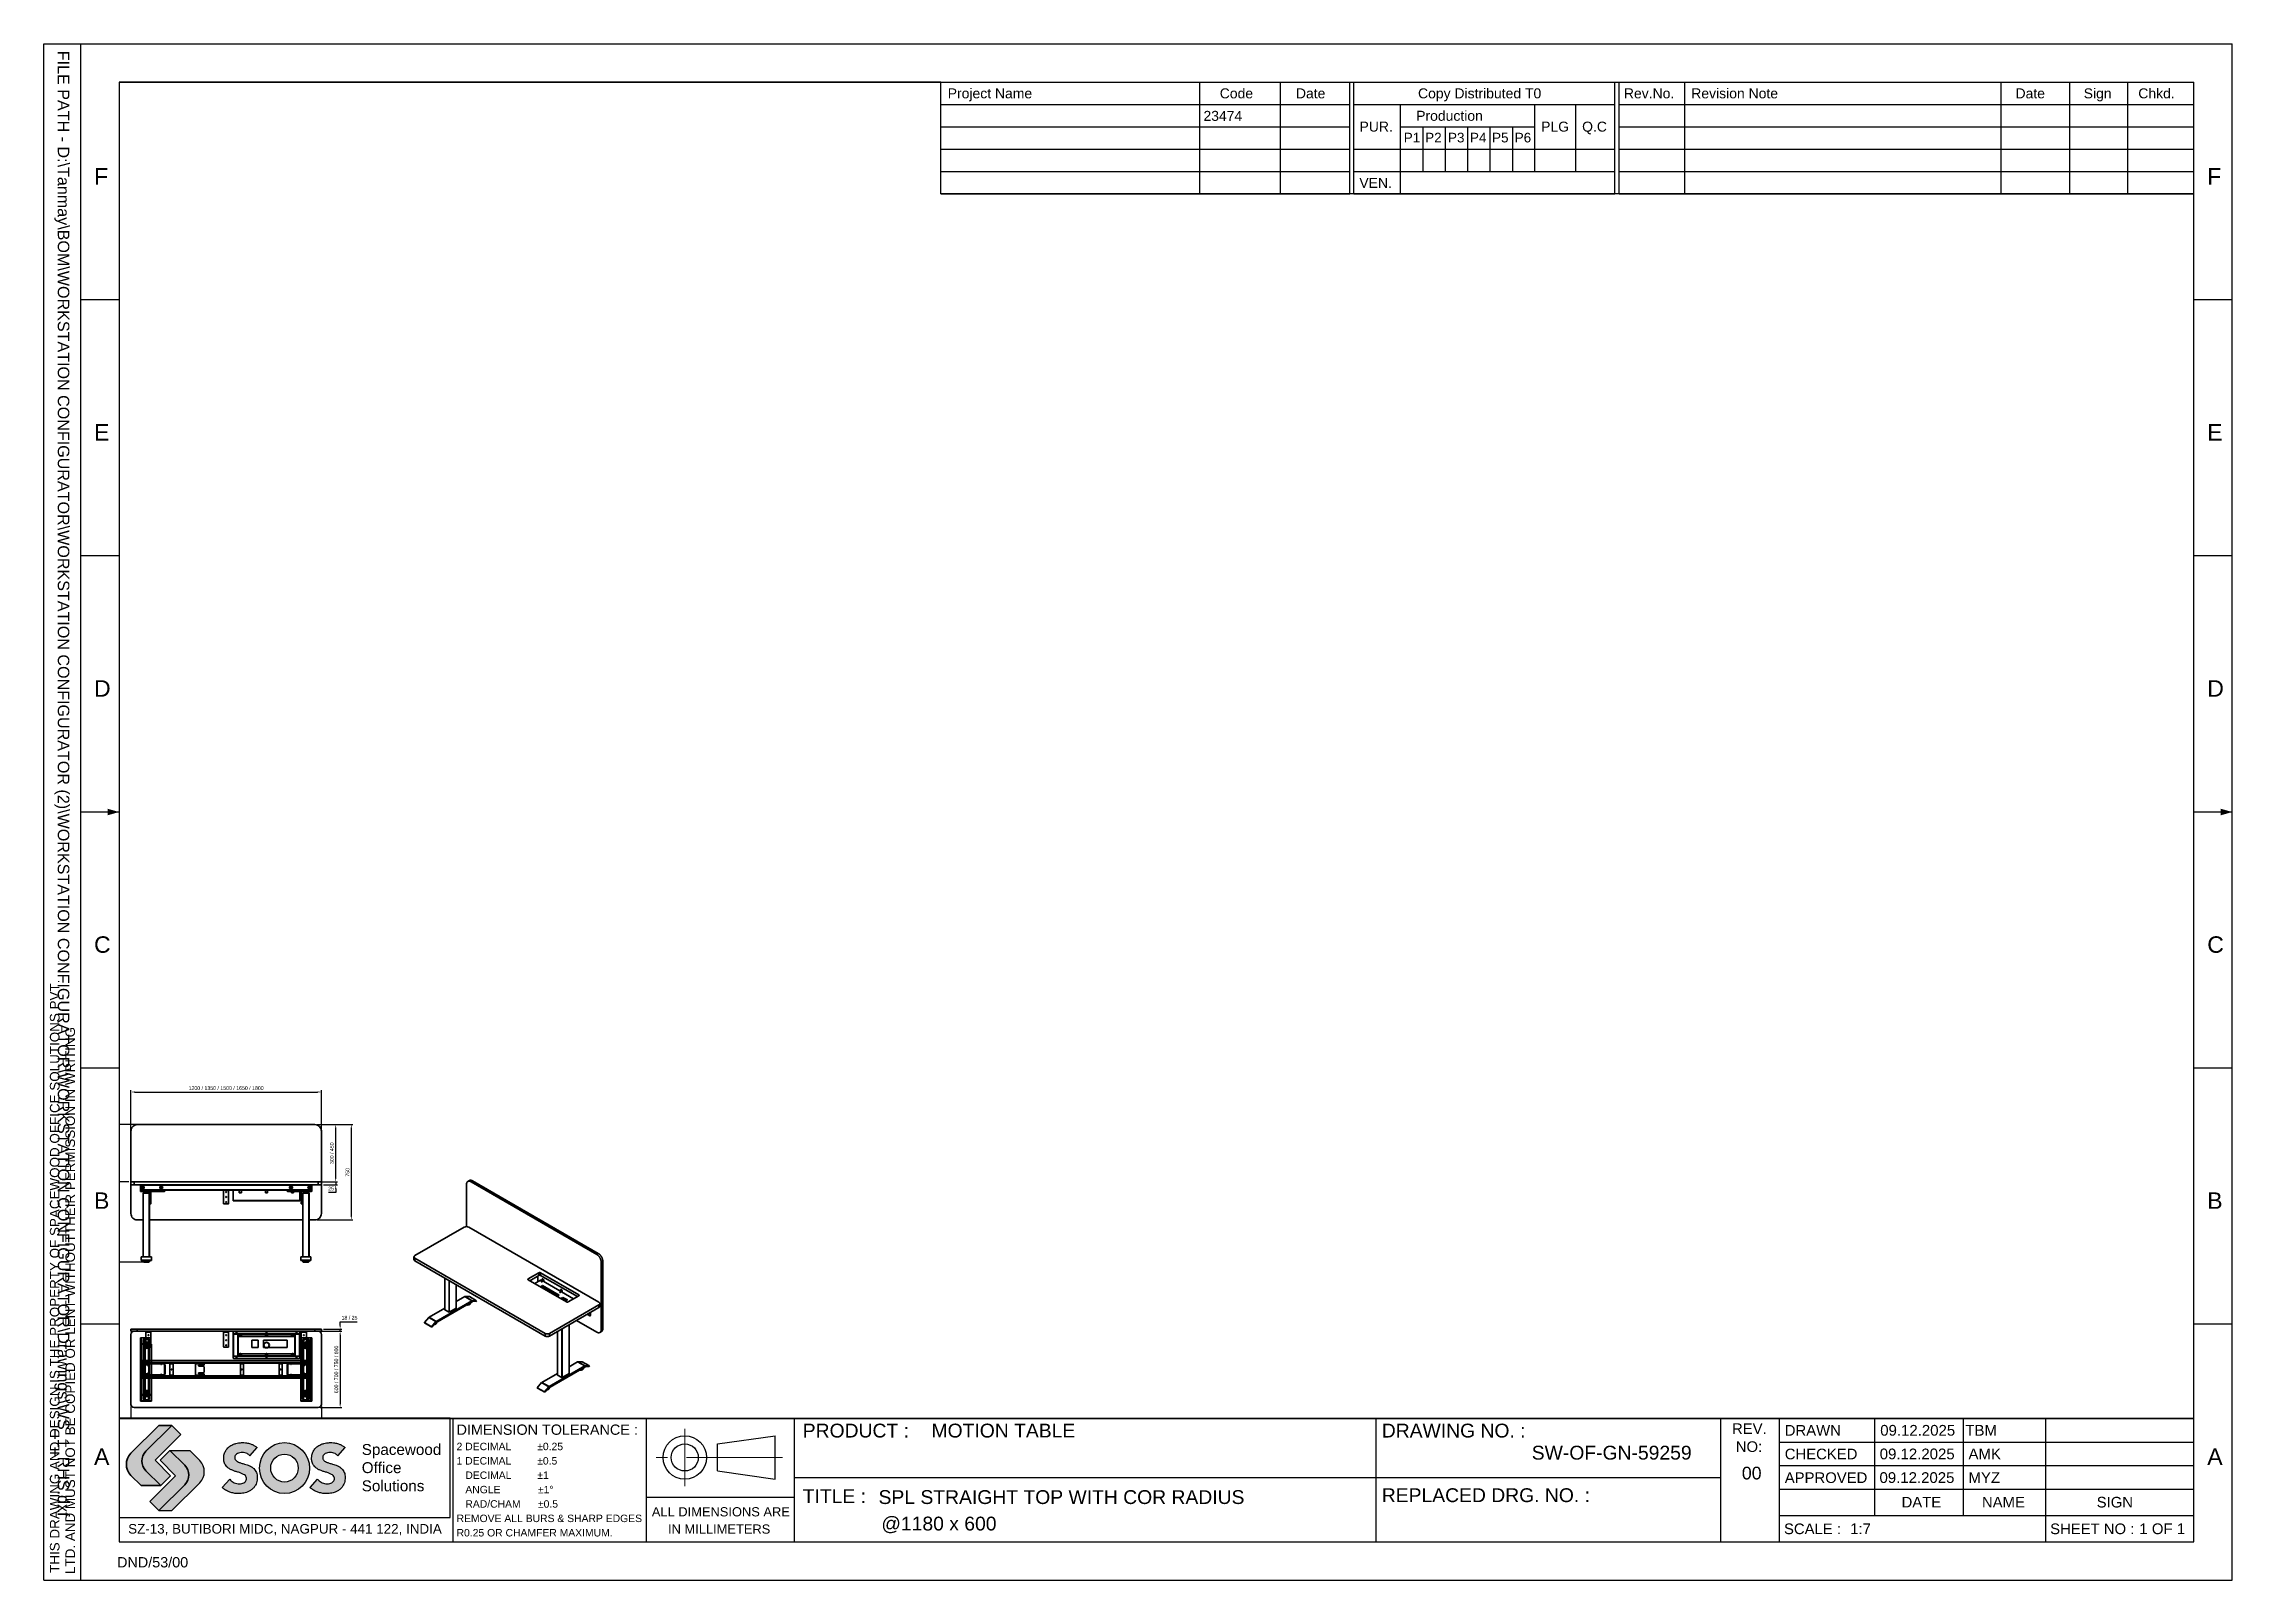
# Paper-space layout 'Layout1' of a CAD drawing. Header units: millimetres. Extents: x 0 to 299, y 0 to 210.
# The model-space entities are those that its viewports show. They can reach past a viewport. Long polylines and large blocks are cut down to what shows.
import ezdxf

# ---------------------------------------------------------------- set-up
doc = ezdxf.new("R2010")
doc.units = ezdxf.units.MM
doc.linetypes.add('CENTER', pattern=[2, 1.25, -0.25, 0.25, -0.25])
for name, color, linetype in [('BDR', 1, 'Continuous'), ('CEN', 3, 'CENTER'), ('GEN', 7, 'Continuous'), ('LAYOUT', 7, 'Continuous'), ('SOS Logo', 10, 'Continuous'), ('TEXT', 2, 'Continuous')]:
    doc.layers.add(name, color=color, linetype=linetype)
doc.styles.get("Standard").update_dxf_attribs({"font": 'arial.ttf'})
doc.dimstyles.new('CGJ', dxfattribs={"dimscale": 13, "dimtxt": 2.25, "dimasz": 2.25, "dimexe": 1, "dimexo": 1.25, "dimgap": 1.15, "dimtad": 1, "dimtoh": 1, "dimdec": 1, "dimdsep": 46, "dimtxsty": 'Standard', "dimcen": 0, "dimclrd": 2, "dimclre": 2, "dimclrt": 2, "dimadec": 0, "dimazin": 0, "dimtfac": 1, "dimtdec": 1, "dimtmove": 0, "dimatfit": 0, "dimfxl": 1, "dimtolj": 1, "dimtzin": 0, "dimlwe": -1, "dimarcsym": 2})

psp = doc.layouts.get("Layout1")

msp = doc.modelspace()

# ---------------------------------------------------------------- blocks, each defined once
blk = doc.blocks.new('A$C73D91706')
at = {"true_color": 0x080808}
h = blk.add_hatch(color=18, dxfattribs=at)
h.dxf.hatch_style = 1
h.paths.add_polyline_path([(8.56, -6.13), (6.64, -4.21), (5.36, -5.49), (7.36, -7.49), (4, -10.85), (5.19, -12.04), (8.56, -8.66, 0.414214)])
h.paths.add_polyline_path([(3.51, -4.32), (6.89, -0.94), (5.19, -0.94), (1.55, -4.58, 0.414214), (1.55, -7.45), (2.87, -8.77), (5.43, -8.77), (3.51, -6.85, -0.414214)])
h = blk.add_hatch(color=256)
h.dxf.hatch_style = 1
edge = h.paths.add_edge_path()
edge.add_spline(control_points=[(13.43, -9.03), (13.53, -9.12), (13.79, -9.32), (14.2, -9.57), (14.71, -9.73), (15.27, -9.83), (15.92, -9.82), (16.5, -9.71), (16.97, -9.52), (17.29, -9.31), (17.55, -9.05), (17.77, -8.76), (17.92, -8.43), (18, -7.97), (18.02, -7.51), (17.91, -7.07), (17.75, -6.8), (17.54, -6.55), (17.28, -6.35), (16.98, -6.18), (16.68, -6.05), (16.32, -5.97), (15.95, -5.86), (15.6, -5.74), (15.34, -5.61), (15.17, -5.46), (15.07, -5.24), (15.06, -4.99), (15.21, -4.75), (15.43, -4.58), (15.73, -4.49), (16.06, -4.46), (16.39, -4.5), (16.66, -4.6), (16.89, -4.72), (16.99, -4.83), (17.04, -4.89)], knot_values=[0, 0, 0, 0, 0.408118, 0.967465, 1.421952, 2.00216, 2.648509, 3.34519, 3.749258, 4.132769, 4.47337, 4.847964, 5.19369, 5.524324, 6.226195, 6.557611, 6.849643, 7.167623, 7.513274, 7.827463, 8.16445, 8.49186, 8.933345, 9.305141, 9.581892, 9.790382, 9.974264, 10.27739, 10.502465, 10.762515, 11.082926, 11.428802, 11.751225, 12.059877, 12.290629, 12.500525, 12.500525, 12.500525, 12.500525], degree=3, periodic=0)
edge.add_line((17.04, -4.89), (17.99, -3.83))
edge.add_spline(control_points=[(17.99, -3.83), (17.88, -3.75), (17.66, -3.59), (17.32, -3.41), (16.93, -3.28), (16.55, -3.21), (16.28, -3.19), (16.18, -3.19)], knot_values=[28.036241, 28.036241, 28.036241, 28.036241, 29.120192, 30.162243, 31.011174, 32.366429, 33.141016, 33.141016, 33.141016, 33.141016], degree=3, periodic=0)
edge.add_line((16.18, -3.19), (15.9, -3.19))
edge.add_spline(control_points=[(15.9, -3.19), (15.79, -3.19), (15.56, -3.21), (15.2, -3.29), (14.86, -3.41), (14.56, -3.57), (14.34, -3.73), (14.14, -3.9), (13.98, -4.1), (13.84, -4.33), (13.74, -4.56), (13.66, -4.79), (13.64, -5.07), (13.63, -5.33), (13.65, -5.63), (13.73, -5.87), (13.85, -6.12), (14.07, -6.35), (14.33, -6.59), (14.68, -6.75), (15.05, -6.91), (15.46, -7.02), (15.87, -7.14), (16.2, -7.3), (16.46, -7.46), (16.6, -7.69), (16.62, -7.94), (16.54, -8.17), (16.37, -8.36), (16.12, -8.48), (15.83, -8.54), (15.49, -8.56), (15.17, -8.49), (14.87, -8.35), (14.61, -8.17), (14.48, -8.02), (14.42, -7.94)], knot_values=[0, 0, 0, 0, 0.857155, 1.798167, 2.857781, 3.689517, 4.450787, 4.983784, 5.786139, 6.394375, 7.084244, 7.798865, 8.279104, 9.249129, 9.874092, 10.585888, 11.233277, 12.018116, 13.034479, 14.024934, 15.024624, 16.18967, 17.352127, 18.332697, 19.075446, 19.712069, 20.35804, 20.978166, 21.592908, 22.256472, 23.111212, 23.95106, 24.860727, 25.71886, 26.522162, 27.289783, 27.289783, 27.289783, 27.289783], degree=3, periodic=0)
edge.add_line((14.42, -7.94), (13.43, -9.03))
edge = h.paths.add_edge_path()
edge.add_ellipse((21.56, -6.51), major_axis=(0, -3.32), ratio=0.98192, start_angle=0, end_angle=180)
edge.add_ellipse((21.56, -6.51), major_axis=(0, -3.32), ratio=0.98192, start_angle=180, end_angle=360)
edge = h.paths.add_edge_path(flags=16)
edge.add_ellipse((21.55, -6.5), major_axis=(0, -1.82), ratio=0.985463, start_angle=0, end_angle=360)
edge = h.paths.add_edge_path()
edge.add_spline(control_points=[(29.44, -3.83), (29.33, -3.75), (29.11, -3.59), (28.77, -3.41), (28.38, -3.28), (28, -3.21), (27.73, -3.19), (27.63, -3.19)], knot_values=[28.036241, 28.036241, 28.036241, 28.036241, 29.120192, 30.162243, 31.011174, 32.366429, 33.141016, 33.141016, 33.141016, 33.141016], degree=3, periodic=0)
edge.add_line((27.63, -3.19), (27.35, -3.19))
edge.add_spline(control_points=[(27.35, -3.19), (27.24, -3.19), (27.01, -3.21), (26.65, -3.29), (26.31, -3.41), (26.01, -3.57), (25.79, -3.73), (25.59, -3.9), (25.43, -4.1), (25.29, -4.33), (25.18, -4.56), (25.11, -4.79), (25.09, -5.07), (25.08, -5.33), (25.1, -5.63), (25.18, -5.87), (25.3, -6.12), (25.52, -6.35), (25.78, -6.59), (26.13, -6.75), (26.5, -6.91), (26.91, -7.02), (27.32, -7.14), (27.65, -7.3), (27.91, -7.46), (28.05, -7.69), (28.07, -7.94), (27.99, -8.17), (27.82, -8.36), (27.57, -8.48), (27.28, -8.54), (26.94, -8.56), (26.61, -8.49), (26.32, -8.35), (26.06, -8.17), (25.93, -8.02), (25.86, -7.94)], knot_values=[0, 0, 0, 0, 0.857155, 1.798167, 2.857781, 3.689517, 4.450787, 4.983784, 5.786139, 6.394375, 7.084244, 7.798865, 8.279104, 9.249129, 9.874092, 10.585888, 11.233277, 12.018116, 13.034479, 14.024934, 15.024624, 16.18967, 17.352127, 18.332697, 19.075446, 19.712069, 20.35804, 20.978166, 21.592908, 22.256472, 23.111212, 23.95106, 24.860727, 25.71886, 26.522162, 27.289783, 27.289783, 27.289783, 27.289783], degree=3, periodic=0)
edge.add_line((25.86, -7.94), (24.88, -9.03))
edge.add_spline(control_points=[(24.88, -9.03), (24.98, -9.12), (25.23, -9.32), (25.65, -9.57), (26.16, -9.73), (26.72, -9.83), (27.37, -9.82), (27.95, -9.71), (28.42, -9.52), (28.74, -9.31), (29, -9.05), (29.21, -8.76), (29.36, -8.43), (29.44, -7.97), (29.47, -7.51), (29.36, -7.07), (29.2, -6.8), (28.99, -6.55), (28.73, -6.35), (28.43, -6.18), (28.13, -6.05), (27.77, -5.97), (27.4, -5.86), (27.05, -5.74), (26.79, -5.61), (26.62, -5.46), (26.52, -5.24), (26.51, -4.99), (26.66, -4.75), (26.87, -4.58), (27.18, -4.49), (27.51, -4.46), (27.84, -4.5), (28.11, -4.6), (28.34, -4.72), (28.44, -4.83), (28.49, -4.89)], knot_values=[0, 0, 0, 0, 0.408118, 0.967465, 1.421952, 2.00216, 2.648509, 3.34519, 3.749258, 4.132769, 4.47337, 4.847964, 5.19369, 5.524324, 6.226195, 6.557611, 6.849643, 7.167623, 7.513274, 7.827463, 8.16445, 8.49186, 8.933345, 9.305141, 9.581892, 9.790382, 9.974264, 10.27739, 10.502465, 10.762515, 11.082926, 11.428802, 11.751225, 12.059877, 12.290629, 12.500525, 12.500525, 12.500525, 12.500525], degree=3, periodic=0)
edge.add_line((28.49, -4.89), (29.44, -3.83))
at = {"layer": 'SOS Logo'}
h = blk.add_hatch(color=256, dxfattribs=at)
h.dxf.hatch_style = 1
h.paths.add_polyline_path([(8.07, -2.13), (6.89, -0.94), (3.51, -4.32, 0.414214), (3.51, -6.85), (5.43, -8.77), (6.71, -7.49), (4.71, -5.49)])
h.paths.add_polyline_path([(8.56, -8.66), (5.19, -12.04), (6.89, -12.04), (10.52, -8.4, 0.414214), (10.52, -5.53), (9.21, -4.21), (6.64, -4.21), (8.56, -6.13, -0.414214)])
at = {"lineweight": 35}
for p, q in [((5.19, -0.94), (1.55, -4.58)), ((6.89, -0.94), (3.51, -4.32)), ((6.89, -0.94), (5.19, -0.94)), ((6.64, -4.21), (5.36, -5.49)), ((7.36, -7.49), (5.36, -5.49)), ((6.64, -4.21), (8.56, -6.13)), ((2.87, -8.77), (1.55, -7.45)), ((5.43, -8.77), (3.51, -6.85)), ((7.36, -7.49), (4, -10.85)), ((5.43, -8.77), (2.87, -8.77)), ((5.19, -12.04), (4, -10.85)), ((5.19, -12.04), (8.56, -8.66))]:
    blk.add_line(p, q, dxfattribs=at)
for p, q in [((17.04, -4.89), (17.99, -3.83)), ((28.49, -4.89), (29.44, -3.83)), ((13.43, -9.03), (14.42, -7.94)), ((24.88, -9.03), (25.86, -7.94))]:
    blk.add_line(p, q)
blk.add_lwpolyline([(0, -12.92), (43.11, -12.92), (43.11, 0), (0, 0)], close=True)
for centre, radius, start, end in [((2.99, -6.01), 2.03, 135, 225), ((4.77, -5.58), 1.79, 135, 225), ((7.3, -7.4), 1.79, 315, 45)]:
    blk.add_arc(centre, radius, start, end, dxfattribs=at)
for centre, major_axis, ratio in [((21.56, -6.51), (0, -3.32), 0.98192), ((21.55, -6.5), (0, -1.82), 0.985463)]:
    blk.add_ellipse(centre, major_axis=major_axis, ratio=ratio)
for points, knots in [([(17.04, -4.89), (16.99, -4.83), (16.89, -4.72), (16.66, -4.6), (16.39, -4.5), (16.06, -4.46), (15.73, -4.49), (15.43, -4.58), (15.21, -4.75), (15.06, -4.99), (15.07, -5.24), (15.17, -5.46), (15.34, -5.61), (15.6, -5.74), (15.95, -5.86), (16.32, -5.97), (16.68, -6.05), (16.98, -6.18), (17.28, -6.35), (17.54, -6.55), (17.75, -6.8), (17.91, -7.07), (18.02, -7.51), (18, -7.97), (17.92, -8.43), (17.77, -8.76), (17.55, -9.05), (17.29, -9.31), (16.97, -9.52), (16.5, -9.71), (15.92, -9.82), (15.27, -9.83), (14.71, -9.73), (14.2, -9.57), (13.79, -9.32), (13.53, -9.12), (13.43, -9.03)], [0, 0, 0, 0, 0.212024, 0.445114, 0.756894, 1.082585, 1.431966, 1.755624, 2.018309, 2.245666, 2.551864, 2.737609, 2.948213, 3.227768, 3.603332, 4.049291, 4.380019, 4.720421, 5.037794, 5.386949, 5.708152, 6.003143, 6.337917, 7.046902, 7.380886, 7.730116, 8.108507, 8.452559, 8.839956, 9.24812, 9.951861, 10.604761, 11.190849, 11.649941, 12.214958, 12.627212, 12.627212, 12.627212, 12.627212]), ([(14.42, -7.94), (14.48, -8.02), (14.61, -8.17), (14.87, -8.35), (15.17, -8.49), (15.49, -8.56), (15.83, -8.54), (16.12, -8.48), (16.37, -8.36), (16.54, -8.17), (16.62, -7.94), (16.6, -7.69), (16.46, -7.46), (16.2, -7.3), (15.87, -7.14), (15.46, -7.02), (15.05, -6.91), (14.68, -6.75), (14.33, -6.59), (14.07, -6.35), (13.85, -6.12), (13.73, -5.87), (13.65, -5.63), (13.63, -5.33), (13.64, -5.07), (13.66, -4.79), (13.74, -4.56), (13.84, -4.33), (13.98, -4.1), (14.14, -3.9), (14.34, -3.73), (14.56, -3.57), (14.86, -3.41), (15.2, -3.29), (15.62, -3.2), (16.04, -3.18), (16.52, -3.2), (16.93, -3.28), (17.32, -3.41), (17.66, -3.59), (17.88, -3.75), (17.99, -3.83)], [0, 0, 0, 0, 0.29369, 0.601038, 0.929366, 1.277409, 1.59874, 1.925769, 2.179652, 2.414856, 2.652119, 2.89927, 3.142845, 3.427023, 3.802193, 4.246952, 4.692704, 5.075191, 5.454145, 5.843011, 6.143296, 6.390991, 6.663328, 6.902442, 7.273579, 7.457321, 7.730739, 7.994687, 8.227401, 8.534387, 8.738315, 9.029581, 9.347808, 9.753222, 10.113259, 10.615448, 11.023172, 11.5417, 11.866506, 12.2652, 12.67992, 12.67992, 12.67992, 12.67992]), ([(28.49, -4.89), (28.44, -4.83), (28.34, -4.72), (28.11, -4.6), (27.84, -4.5), (27.51, -4.46), (27.18, -4.49), (26.87, -4.58), (26.66, -4.75), (26.51, -4.99), (26.52, -5.24), (26.62, -5.46), (26.79, -5.61), (27.05, -5.74), (27.4, -5.86), (27.77, -5.97), (28.13, -6.05), (28.43, -6.18), (28.73, -6.35), (28.99, -6.55), (29.2, -6.8), (29.36, -7.07), (29.47, -7.51), (29.44, -7.97), (29.36, -8.43), (29.21, -8.76), (29, -9.05), (28.74, -9.31), (28.42, -9.52), (27.95, -9.71), (27.37, -9.82), (26.72, -9.83), (26.16, -9.73), (25.65, -9.57), (25.23, -9.32), (24.98, -9.12), (24.88, -9.03)], [0, 0, 0, 0, 0.212024, 0.445114, 0.756894, 1.082585, 1.431966, 1.755624, 2.018309, 2.245666, 2.551864, 2.737609, 2.948213, 3.227768, 3.603332, 4.049291, 4.380019, 4.720421, 5.037794, 5.386949, 5.708152, 6.003143, 6.337917, 7.046902, 7.380886, 7.730116, 8.108507, 8.452559, 8.839956, 9.24812, 9.951861, 10.604761, 11.190849, 11.649941, 12.214958, 12.627212, 12.627212, 12.627212, 12.627212]), ([(25.86, -7.94), (25.93, -8.02), (26.06, -8.17), (26.32, -8.35), (26.61, -8.49), (26.94, -8.56), (27.28, -8.54), (27.57, -8.48), (27.82, -8.36), (27.99, -8.17), (28.07, -7.94), (28.05, -7.69), (27.91, -7.46), (27.65, -7.3), (27.32, -7.14), (26.91, -7.02), (26.5, -6.91), (26.13, -6.75), (25.78, -6.59), (25.52, -6.35), (25.3, -6.12), (25.18, -5.87), (25.1, -5.63), (25.08, -5.33), (25.09, -5.07), (25.11, -4.79), (25.18, -4.56), (25.29, -4.33), (25.43, -4.1), (25.59, -3.9), (25.79, -3.73), (26.01, -3.57), (26.31, -3.41), (26.65, -3.29), (27.06, -3.2), (27.49, -3.18), (27.97, -3.2), (28.38, -3.28), (28.77, -3.41), (29.11, -3.59), (29.33, -3.75), (29.44, -3.83)], [0, 0, 0, 0, 0.29369, 0.601038, 0.929366, 1.277409, 1.59874, 1.925769, 2.179652, 2.414856, 2.652119, 2.89927, 3.142845, 3.427023, 3.802193, 4.246952, 4.692704, 5.075191, 5.454145, 5.843011, 6.143296, 6.390991, 6.663328, 6.902442, 7.273579, 7.457321, 7.730739, 7.994687, 8.227401, 8.534387, 8.738315, 9.029581, 9.347808, 9.753222, 10.113259, 10.615448, 11.023172, 11.5417, 11.866506, 12.2652, 12.67992, 12.67992, 12.67992, 12.67992])]:
    blk.add_open_spline(points, degree=3, knots=knots)
at = {"layer": 'SOS Logo'}
for p, q in [((4.71, -5.49), (8.07, -2.13)), ((6.89, -0.94), (8.07, -2.13)), ((4.71, -5.49), (6.71, -7.49)), ((6.64, -4.21), (9.21, -4.21)), ((9.21, -4.21), (10.52, -5.53)), ((5.43, -8.77), (6.71, -7.49)), ((6.89, -12.04), (10.52, -8.4)), ((5.19, -12.04), (6.89, -12.04))]:
    blk.add_line(p, q, dxfattribs=at)
blk.add_arc((9.08, -6.97), 2.03, 315, 45, dxfattribs=at)
at = {"color": 84}
blk.add_text('SZ-13, BUTIBORI MIDC, NAGPUR - 441 122, INDIA', height=1.25, dxfattribs=at).set_placement((1.19, -15.03))
at = {"insert": (31.61, -3.37), "char_height": 1.419, "attachment_point": 1}
blk.add_mtext_dynamic_manual_height_columns('Spacewood\\POffice\\PSolutions', width=10.5341, gutter_width=1, heights=[0], dxfattribs=at)
blk = doc.blocks.new('A4-NEW TEMPLATE')
at = {"color": 84}
for p, q in [((53.26, 21.07), (53.26, 5)), ((218.35, 21.07), (218.35, 5)), ((226, 21.07), (226, 5)), ((238.43, 21.07), (238.43, 8.42)), ((249.97, 21.07), (249.97, 8.42)), ((260.68, 21.07), (260.68, 5)), ((226, 17.99), (280, 17.99)), ((226, 14.92), (280, 14.92)), ((226, 11.84), (280, 11.84)), ((226, 8.42), (280, 8.42))]:
    blk.add_line(p, q, dxfattribs=at)
at = {"layer": 'BDR', "color": 96}
for p, q in [((173.53, 5), (173.53, 21.07)), ((218.35, 13.31), (97.78, 13.31))]:
    blk.add_line(p, q, dxfattribs=at)
at = {"layer": 'CEN', "color": 1, "lineweight": 5, "ltscale": 10}
for p, q in [((83.48, 12.26), (83.48, 19.71)), ((96.21, 15.98), (79.75, 15.98))]:
    blk.add_line(p, q, dxfattribs=at)
at = {"layer": 'GEN', "color": 150}
for p, q in [((87.72, 17.74), (95.23, 18.81)), ((87.72, 14.22), (87.72, 17.74)), ((95.23, 13.16), (95.23, 18.81)), ((87.72, 14.22), (95.23, 13.16))]:
    blk.add_line(p, q, dxfattribs=at)
for radius in [2.83, 1.76]:
    blk.add_circle((83.48, 15.98), radius, dxfattribs=at)
at = {"layer": 'LAYOUT'}
for p, q in [((0, 0), (0, 200)), ((0, 200), (285, 200)), ((4.8, 200), (4.8, 0)), ((285, 0), (285, 200)), ((9.8, 195), (280, 195)), ((9.8, 195), (9.8, 5)), ((280, 5), (280, 195)), ((9.8, 166.67), (4.8, 166.67)), ((285, 166.67), (280, 166.67)), ((9.8, 133.33), (4.8, 133.33)), ((285, 133.33), (280, 133.33)), ((9.8, 100), (4.8, 100)), ((285, 100), (280, 100)), ((9.8, 66.67), (4.8, 66.67)), ((285, 66.67), (280, 66.67)), ((9.8, 33.33), (4.8, 33.33)), ((285, 33.33), (280, 33.33)), ((9.8, 21.07), (280, 21.07)), ((9.8, 5), (280, 5)), ((0, 0), (285, 0))]:
    blk.add_line(p, q, dxfattribs=at)
at = {"layer": 'LAYOUT', "color": 84}
for p, q in [((116.81, 180.48), (116.81, 195)), ((150.54, 180.48), (150.54, 195)), ((161.08, 180.48), (161.08, 195)), ((170.1, 180.48), (170.1, 195)), ((170.63, 180.48), (170.63, 195)), ((204.62, 180.48), (204.62, 195)), ((205.16, 180.48), (205.16, 195)), ((213.71, 180.48), (213.71, 195)), ((254.92, 180.48), (254.92, 195)), ((263.85, 180.48), (263.85, 195)), ((271.42, 180.48), (271.42, 195)), ((116.81, 192.1), (170.1, 192.1)), ((170.63, 192.1), (204.62, 192.1)), ((176.69, 180.48), (176.69, 192.1)), ((194.17, 183.38), (194.17, 192.1)), ((199.52, 183.38), (199.52, 192.1)), ((205.16, 192.1), (280, 192.1)), ((116.81, 189.19), (170.1, 189.19)), ((176.69, 189.19), (194.17, 189.19)), ((179.6, 189.19), (179.6, 183.38)), ((182.52, 189.19), (182.52, 183.38)), ((185.43, 189.19), (185.43, 183.38)), ((188.34, 189.19), (188.34, 183.38)), ((191.26, 189.19), (191.26, 183.38)), ((205.16, 189.19), (280, 189.19)), ((116.81, 186.29), (170.1, 186.29)), ((170.63, 186.29), (204.62, 186.29)), ((205.16, 186.29), (280, 186.29)), ((116.81, 183.38), (170.1, 183.38)), ((170.63, 183.38), (204.62, 183.38)), ((205.16, 183.38), (280, 183.38)), ((116.81, 180.48), (170.1, 180.48)), ((170.63, 180.48), (204.62, 180.48)), ((205.16, 180.48), (280, 180.48)), ((78.51, 5), (78.51, 21.07)), ((97.78, 5), (97.78, 21.07)), ((97.78, 10.79), (78.51, 10.79))]:
    blk.add_line(p, q, dxfattribs=at)
at = {"layer": 'LAYOUT'}
for points in [[(8.31, 99.57), (9.8, 100), (8.31, 100.43)], [(283.51, 99.57), (285, 100), (283.51, 100.43)]]:
    blk.add_solid(points, dxfattribs=at)
at = {"xscale": 1.000002000004015, "yscale": 1.000002000004015, "zscale": 1.000002000004015}
blk.add_blockref('A$C73D91706', (9.8, 21.1), dxfattribs=at)
at = {"color": 84}
for s, height, p in [('PUR.', 1.3, (171.35, 188.57)), ('PLG', 1.3, (195, 188.57)), ('Q.C', 1.3, (200.34, 188.57)), ('DIMENSION TOLERANCE :', 1.34, (53.76, 18.93)), ('PRODUCT :', 1.801, (98.84, 18.58)), ('DRAWING NO. :', 1.8006, (174.25, 18.58)), ('REV.', 1.385, (219.86, 19.04)), ('DRAWN', 1.385, (226.73, 18.82)), ('2 DECIMAL         ±0.25', 0.9663, (53.76, 16.93)), ('NO:', 1.385, (220.35, 16.7)), ('CHECKED', 1.385, (226.73, 15.74)), ('1 DECIMAL         ±0.5', 0.9663, (53.76, 15.06)), ('   ANGLE             ±1°', 0.9663, (53.78, 11.32)), ('   DECIMAL         ±1', 0.9663, (53.78, 13.19)), ('REPLACED DRG. NO. :', 1.8006, (174.25, 10.17)), ('APPROVED', 1.385, (226.73, 12.66)), ('REMOVE ALL BURS & SHARP EDGES', 0.9663, (53.76, 7.57)), ('   RAD/CHAM      ±0.5', 0.9663, (53.78, 9.45)), ('ALL DIMENSIONS ARE', 1.2, (79.19, 8.31)), ('DATE', 1.385, (241.94, 9.47)), ('NAME', 1.385, (252.41, 9.47)), ('SIGN', 1.385, (267.35, 9.47)), ('R0.25 OR CHAMFER MAXIMUM.', 0.9663, (53.76, 5.7)), ('IN MILLIMETERS', 1.2, (81.3, 6.06)), ('SCALE :', 1.385, (226.63, 6)), ('SHEET NO :', 1.385, (261.29, 6)), ('DND/53/00', 1.34, (9.55, 1.67))]:
    blk.add_text(s, height=height, dxfattribs=at).set_placement(p)
at = {"color": 150, "insert": (3.33, 199.09), "char_height": 1.5, "attachment_point": 1, "rotation": 270}
blk.add_mtext('FILE PATH - D:\\\\Tanmay\\\\BOM\\\\WORKSTATION CONFIGURATOR\\\\WORKSTATION CONFIGURATOR (2)\\\\WORKSTATION CONFIGURATOR\\\\WORKSTATION CONFIGURATOR\\\\Drawings\\\\WS_1_RHS.dxf', dxfattribs=at)
at = {"color": 84, "attachment_point": 1}
for s, insert, char_height, width in [('{\\fSwis721 Ex BT|b0|i0|c0|p34;Copy Distributed T0}', (178.97, 194.2), 1.3, 23.3153), ('{\\fSwis721 Ex BT|b0|i0|c0|p34;Rev.No.}', (205.78, 194.2), 1.3, 23.3153), ('{\\fSwis721 Ex BT|b0|i0|c0|p34;Revision Note}', (214.55, 194.2), 1.3, 23.3153), ('{\\fSwis721 Ex BT|b0|i0|c0|p34;Date}', (256.78, 194.2), 1.3, 5.3872), ('{\\fSwis721 Ex BT|b0|i0|c0|p34;Sign}', (265.66, 194.2), 1.3, 5.3872), ('{\\fSwis721 Ex BT|b0|i0|c0|p34;Chkd.}', (272.77, 194.2), 1.3, 5.3872), ('{\\fSwis721 Ex BT|b0|i0|c0|p34;Production}', (178.73, 191.28), 1.3, 4.8653), ('{\\fSwis721 Ex BT|b0|i0|c0|p34;P1}', (177.11, 188.42), 1.2558, 1.854), ('{\\fSwis721 Ex BT|b0|i0|c0|p34;P2}', (179.9, 188.42), 1.2558, 1.854), ('{\\fSwis721 Ex BT|b0|i0|c0|p34;P3}', (182.87, 188.42), 1.2558, 1.854), ('{\\fSwis721 Ex BT|b0|i0|c0|p34;P4}', (185.73, 188.42), 1.2558, 1.854), ('{\\fSwis721 Ex BT|b0|i0|c0|p34;P5}', (188.61, 188.42), 1.2558, 1.854), ('{\\fSwis721 Ex BT|b0|i0|c0|p34;P6}', (191.56, 188.42), 1.2558, 1.854), ('{\\fSwis721 Ex BT|b0|i0|c0|p34;VEN.}', (171.33, 182.54), 1.3, 4.8653), ('{\\fSwis721 Ex BT|b0|i0|c0|p34;TITLE :}', (98.84, 11.84), 1.8006, 48.2141)]:
    blk.add_mtext(s, dxfattribs=dict(at, insert=insert, char_height=char_height, width=width))
at = {"color": 1}
for tag, p, height in [('PROJECT.NAME', (117.72, 189.96), 1.3), ('PROJECT.CODE', (151.02, 189.96), 1.3), ('PROJECT.DATE', (161.88, 189.96), 1.3), ('REV.NO1', (208.95, 189.98), 1.2), ('REVISION.NOTE', (214.45, 189.98), 1.2), ('REVISION.DATE', (255.41, 189.98), 1.2), ('VENDOR', (177.52, 181.32), 1.08), ('PRODUCT:', (126.68, 18.58), 1.8), ('DRN-DATE', (239.16, 18.82), 1.4), ('DRAWN', (250.66, 18.82), 1.4), ('DRG.NO.', (193.78, 15.7), 1.8), ('CHK-DATE', (239.09, 15.74), 1.4), ('CHECKED', (250.66, 15.74), 1.4), ('REV', (221.14, 13.12), 1.65), ('TITLE1', (109.02, 9.92), 1.8), ('APPR-DATE', (239.07, 12.66), 1.4), ('APPROVED', (250.66, 12.66), 1.4), ('TITILE2', (109.12, 6.47), 1.8), ('REPLACED.DRG.NO.', (193.78, 6.7), 1.8), ('SCALE', (235.23, 6), 1.4), ('SHEET', (272.9, 6), 1.4)]:
    blk.add_attdef(tag, p, '', height=height, dxfattribs=at)
at = {"layer": 'TEXT', "color": 84}
for s, p in [('THIS DRAWING AND DESIGN IS THE PROPERTY OF SPACEWOOD OFFICE SOLUTIONS PVT.', (2.05, 0.96)), ('LTD. AND MUST NOT BE COPIED OR LENT WITHOUTTHEIR PERMISSION IN WRITING', (4.07, 0.82))]:
    blk.add_text(s, height=1.25, rotation=90, dxfattribs=at).set_placement(p)
at = {"layer": 'TEXT', "color": 84, "char_height": 1.3, "attachment_point": 1}
for s, insert, width in [('{\\fSwis721 Ex BT|b0|i0|c0|p34;Project Name }', (117.72, 194.2), 23.3153), ('{\\fSwis721 Ex BT|b0|i0|c0|p34;Code}', (153.15, 194.2), 6.0449), ('{\\fSwis721 Ex BT|b0|i0|c0|p34;Date}', (163.07, 194.2), 6.0449)]:
    blk.add_mtext(s, dxfattribs=dict(at, insert=insert, width=width))
at = {"layer": 'TEXT', "color": 96, "char_height": 2.1429, "width": 6.361e-13, "attachment_point": 1}
for s, insert in [('{\\fSwis721 Ex BT|b0|i0|c0|p34;F}', (6.55, 183.82)), ('{\\fSwis721 Ex BT|b0|i0|c0|p34;F}', (281.75, 183.82)), ('{\\fSwis721 Ex BT|b0|i0|c0|p34;E}', (6.55, 150.49)), ('{\\fSwis721 Ex BT|b0|i0|c0|p34;E}', (281.75, 150.49)), ('{\\fSwis721 Ex BT|b0|i0|c0|p34;D}', (6.55, 117.16)), ('{\\fSwis721 Ex BT|b0|i0|c0|p34;D}', (281.75, 117.16)), ('{\\fSwis721 Ex BT|b0|i0|c0|p34;C}', (6.55, 83.82)), ('{\\fSwis721 Ex BT|b0|i0|c0|p34;C}', (281.75, 83.82)), ('{\\fSwis721 Ex BT|b0|i0|c0|p34;B}', (6.55, 50.49)), ('{\\fSwis721 Ex BT|b0|i0|c0|p34;B}', (281.75, 50.49)), ('{\\fSwis721 Ex BT|b0|i0|c0|p34;A}', (6.55, 17.16)), ('{\\fSwis721 Ex BT|b0|i0|c0|p34;A}', (281.75, 17.16))]:
    blk.add_mtext(s, dxfattribs=dict(at, insert=insert))
blk = doc.blocks.new('*D52')
at = {"color": 2, "transparency": 16777216}
for p, q in [((0, 1794), (0, 2498)), ((1500, 1794), (1500, 2498))]:
    blk.add_line(p, q, dxfattribs=at)
at = {"color": 2, "lineweight": -2, "transparency": 16777216}
blk.add_line((29, 2484), (1471, 2484), dxfattribs=at)
at = {"color": 2, "transparency": 16777216}
for points in [[(29, 2489), (29, 2480), (0, 2484)], [(1471, 2489), (1471, 2480), (1500, 2484)]]:
    blk.add_solid(points, dxfattribs=at)
at = {"layer": 'Defpoints', "color": 0, "transparency": 16777216}
for p in [(1500, 2484), (0, 1777), (1500, 1777)]:
    blk.add_point(p, dxfattribs=at)
at = {"color": 2, "transparency": 16777216, "insert": (750, 2515), "char_height": 29.25, "attachment_point": 5}
blk.add_mtext('\\A1;1200 / 1350 / 1500 / 1650 / 1800', dxfattribs=at)
blk = doc.blocks.new('*D53')
at = {"color": 2, "transparency": 16777216}
for p, q in [((1516, 1777), (1626, 1777)), ((1516, 1752), (1626, 1752))]:
    blk.add_line(p, q, dxfattribs=at)
at = {"color": 2, "lineweight": -2, "transparency": 16777216}
for p, q in [((1613, 1807), (1613, 1836)), ((1613, 1777), (1613, 1752)), ((1613, 1694), (1556, 1694)), ((1613, 1723), (1613, 1694))]:
    blk.add_line(p, q, dxfattribs=at)
at = {"color": 2, "transparency": 16777216}
for points in [[(1608, 1807), (1618, 1807), (1613, 1777)], [(1608, 1723), (1618, 1723), (1613, 1752)]]:
    blk.add_solid(points, dxfattribs=at)
at = {"layer": 'Defpoints', "color": 0, "transparency": 16777216}
for p in [(1500, 1777), (1500, 1752), (1613, 1752)]:
    blk.add_point(p, dxfattribs=at)
at = {"color": 2, "transparency": 16777216, "insert": (1577, 1724), "char_height": 29.2, "attachment_point": 5}
blk.add_mtext('\\A1;25', dxfattribs=at)
blk = doc.blocks.new('*D54')
at = {"color": 2, "transparency": 16777216}
for p, q in [((-16, 1777), (-142, 1777)), ((103, 1144), (-142, 1144))]:
    blk.add_line(p, q, dxfattribs=at)
at = {"color": 2, "lineweight": -2, "transparency": 16777216}
blk.add_line((-129, 1174), (-129, 1748), dxfattribs=at)
at = {"color": 2, "transparency": 16777216}
for points in [[(-134, 1748), (-124, 1748), (-129, 1777)], [(-134, 1174), (-124, 1174), (-129, 1144)]]:
    blk.add_solid(points, dxfattribs=at)
at = {"layer": 'Defpoints', "color": 0, "transparency": 16777216}
for p in [(-129, 1777), (0, 1777), (120, 1144)]:
    blk.add_point(p, dxfattribs=at)
at = {"color": 2, "transparency": 16777216, "insert": (-159, 1461), "char_height": 29.2, "attachment_point": 5, "rotation": 90}
blk.add_mtext('\\A1;750', dxfattribs=at)
blk = doc.blocks.new('*D55')
at = {"color": 2, "transparency": 16777216}
for p, q in [((1466, 2227), (1626, 2227)), ((1491, 1777), (1626, 1777))]:
    blk.add_line(p, q, dxfattribs=at)
at = {"color": 2, "lineweight": -2, "transparency": 16777216}
blk.add_line((1613, 1807), (1613, 2198), dxfattribs=at)
at = {"color": 2, "transparency": 16777216}
for points in [[(1608, 2198), (1618, 2198), (1613, 2227)], [(1608, 1807), (1618, 1807), (1613, 1777)]]:
    blk.add_solid(points, dxfattribs=at)
at = {"layer": 'Defpoints', "color": 0, "transparency": 16777216}
for p in [(1450, 2227), (1613, 2227), (1475, 1777)]:
    blk.add_point(p, dxfattribs=at)
at = {"color": 2, "transparency": 16777216, "insert": (1583, 2002), "char_height": 29.25, "attachment_point": 5, "rotation": 90}
blk.add_mtext('\\A1;300 / 450', dxfattribs=at)
blk = doc.blocks.new('*D56')
at = {"color": 2, "transparency": 16777216}
for p, q in [((1466, 2227), (1749, 2227)), ((1466, 1477), (1749, 1477))]:
    blk.add_line(p, q, dxfattribs=at)
at = {"color": 2, "lineweight": -2, "transparency": 16777216}
blk.add_line((1736, 2198), (1736, 1507), dxfattribs=at)
at = {"color": 2, "transparency": 16777216}
for points in [[(1731, 2198), (1741, 2198), (1736, 2227)], [(1731, 1507), (1741, 1507), (1736, 1477)]]:
    blk.add_solid(points, dxfattribs=at)
at = {"layer": 'Defpoints', "color": 0, "transparency": 16777216}
for p in [(1450, 2227), (1450, 1477), (1736, 1477)]:
    blk.add_point(p, dxfattribs=at)
at = {"color": 2, "transparency": 16777216, "insert": (1706, 1852), "char_height": 29.2, "attachment_point": 5, "rotation": 90}
blk.add_mtext('\\A1;750', dxfattribs=at)
blk = doc.blocks.new('*D57')
at = {"color": 2, "transparency": 16777216}
for p, q in [((0, 9), (0, -154)), ((1500, 9), (1500, -154))]:
    blk.add_line(p, q, dxfattribs=at)
at = {"color": 2, "lineweight": -2, "transparency": 16777216}
blk.add_line((29, -140), (1471, -140), dxfattribs=at)
at = {"color": 2, "transparency": 16777216}
for points in [[(29, -136), (29, -145), (0, -140)], [(1471, -136), (1471, -145), (1500, -140)]]:
    blk.add_solid(points, dxfattribs=at)
at = {"layer": 'Defpoints', "color": 0, "transparency": 16777216}
for p in [(0, 25), (1500, 25), (1500, -140)]:
    blk.add_point(p, dxfattribs=at)
at = {"color": 2, "transparency": 16777216, "insert": (750, -110), "char_height": 29.25, "attachment_point": 5}
blk.add_mtext('\\A1;1200 / 1350 / 1500 / 1650 / 1800', dxfattribs=at)
blk = doc.blocks.new('*D58')
at = {"color": 2, "transparency": 16777216}
for p, q in [((1491, 600), (1661, 600)), ((1491, 0), (1661, 0))]:
    blk.add_line(p, q, dxfattribs=at)
at = {"color": 2, "lineweight": -2, "transparency": 16777216}
blk.add_line((1648, 571), (1648, 29), dxfattribs=at)
at = {"color": 2, "transparency": 16777216}
for points in [[(1643, 571), (1653, 571), (1648, 600)], [(1643, 29), (1653, 29), (1648, 0)]]:
    blk.add_solid(points, dxfattribs=at)
at = {"layer": 'Defpoints', "color": 0, "transparency": 16777216}
for p in [(1475, 600), (1475, 0), (1648, 0)]:
    blk.add_point(p, dxfattribs=at)
at = {"color": 2, "transparency": 16777216, "insert": (1618, 300), "char_height": 29.25, "attachment_point": 5, "rotation": 90}
blk.add_mtext('\\A1;600 / 700 / 750 / 800', dxfattribs=at)
blk = doc.blocks.new('*D59')
at = {"color": 2, "transparency": 16777216}
for p, q in [((103, 2227), (-346, 2227)), ((103, 1144), (-346, 1144))]:
    blk.add_line(p, q, dxfattribs=at)
at = {"color": 2, "lineweight": -2, "transparency": 16777216}
blk.add_line((-333, 1174), (-333, 2198), dxfattribs=at)
at = {"color": 2, "transparency": 16777216}
for points in [[(-337, 2198), (-328, 2198), (-333, 2227)], [(-337, 1174), (-328, 1174), (-333, 1144)]]:
    blk.add_solid(points, dxfattribs=at)
at = {"layer": 'Defpoints', "color": 0, "transparency": 16777216}
for p in [(-333, 2227), (120, 2227), (120, 1144)]:
    blk.add_point(p, dxfattribs=at)
at = {"color": 2, "transparency": 16777216, "insert": (-363, 1686), "char_height": 29.25, "attachment_point": 5, "rotation": 90}
blk.add_mtext('\\A1;1050 / 1200 ', dxfattribs=at)
blk = doc.blocks.new('*D61')
at = {"color": 2, "transparency": 16777216}
for p, q in [((1516, 618), (1661, 618)), ((1516, 600), (1661, 600))]:
    blk.add_line(p, q, dxfattribs=at)
at = {"color": 2, "lineweight": -2, "transparency": 16777216}
for p, q in [((1648, 647), (1648, 676)), ((1648, 676), (1782, 676)), ((1648, 600), (1648, 618)), ((1648, 571), (1648, 542))]:
    blk.add_line(p, q, dxfattribs=at)
at = {"color": 2, "transparency": 16777216}
for points in [[(1643, 647), (1653, 647), (1648, 618)], [(1643, 571), (1653, 571), (1648, 600)]]:
    blk.add_solid(points, dxfattribs=at)
at = {"layer": 'Defpoints', "color": 0, "transparency": 16777216}
for p in [(1500, 618), (1500, 600), (1648, 618)]:
    blk.add_point(p, dxfattribs=at)
at = {"color": 2, "transparency": 16777216, "insert": (1722, 707), "char_height": 29.25, "attachment_point": 5}
blk.add_mtext('\\A1;18 / 25', dxfattribs=at)

# ---------------------------------------------------------------- dimensions: what is measured, and where the dimension line sits
dim = msp.add_linear_dim(base=(1500.02, 2484.5), p1=(0.02, 1777.45), p2=(1500.02, 1777.45), text='1200 / 1350 / <> / 1650 / 1800', dimstyle='CGJ')
dim.commit()
dim.dimension.update_dxf_attribs({"geometry": '*D52', "text_midpoint": (750.02, 2484.5), "dimtype": 160})
for base, p1, p2, text, picture, middle in [((-332.5, 2227.45), (119.75, 1144.45), (119.75, 2227.45), '1050 / 1200 ', '*D59', (-362.57, 1685.95)), ((1613.35, 2227.45), (1475.02, 1777.45), (1450.02, 2227.45), '300 / <>', '*D55', (1583.27, 2002.45)), ((-129.15, 1777.45), (119.75, 1144.45), (0.02, 1777.45), '750', '*D54', (-159.03, 1460.95)), ((1647.85, 618), (1500.02, 600), (1500.02, 618), '<> / 25', '*D61', (1722.24, 706.57)), ((1647.85, 0), (1475.02, 600), (1475.02, 0), '<> / 700 / 750 / 800', '*D58', (1617.78, 300))]:
    dim = msp.add_linear_dim(base=base, p1=p1, p2=p2, angle=90, text=text, dimstyle='CGJ')
    dim.commit()
    dim.dimension.update_dxf_attribs({"geometry": picture, "text_midpoint": middle})
for base, p1, p2, picture, middle in [((1736, 1477.45), (1450.02, 2227.45), (1450.02, 1477.45), '*D56', (1706.12, 1852.45)), ((1613.35, 1752.45), (1500.02, 1777.45), (1500.02, 1752.45), '*D53', (1577.09, 1723.83))]:
    dim = msp.add_linear_dim(base=base, p1=p1, p2=p2, angle=90, dimstyle='CGJ')
    dim.commit()
    dim.dimension.update_dxf_attribs({"geometry": picture, "text_midpoint": middle})
dim = msp.add_linear_dim(base=(1500.02, -140.5), p1=(0.02, 25), p2=(1500.02, 25), angle=180, text='1200 / 1350 / <> / 1650 / 1800', dimstyle='CGJ')
dim.commit()
dim.dimension.update_dxf_attribs({"geometry": '*D57', "text_midpoint": (750.02, -140.5), "dimtype": 160})

# ---------------------------------------------------------------- linework, layer by layer
at = {"color": 7, "linetype": 'Continuous', "lineweight": 35}
for p, q in [((0.02, 2177.45), (0.02, 1777.45)), ((1450.02, 2227.45), (50.02, 2227.45)), ((1500.02, 1777.45), (1500.02, 2177.45)), ((0.02, 1777.45), (0.02, 1752.45)), ((0.02, 1777.45), (25.02, 1777.45)), ((0.02, 1752.45), (0.02, 1527.45)), ((0.02, 1752.45), (25.02, 1752.45)), ((25.02, 1777.45), (25.02, 1752.45)), ((25.02, 1777.45), (1475.02, 1777.45)), ((25.02, 1752.45), (1475.02, 1752.45)), ((77.52, 1747.45), (75.02, 1747.45)), ((75.02, 1731.36), (75.02, 1747.45)), ((75.02, 1731.36), (77.52, 1731.36)), ((75.02, 1721.42), (75.02, 1731.36)), ((77.52, 1731.36), (77.52, 1747.45)), ((80.52, 1746.95), (77.52, 1746.95)), ((78.02, 1742.95), (77.52, 1742.95)), ((77.52, 1731.36), (77.52, 1721.42)), ((83.02, 1749.45), (78.02, 1744.45)), ((78.02, 1714.95), (78.02, 1744.45)), ((79.02, 1746.95), (79.02, 1749.45)), ((79.02, 1749.45), (80.48, 1749.45)), ((80.02, 1752.45), (80.02, 1749.95)), ((80.02, 1749.95), (103.02, 1749.95)), ((80.48, 1749.45), (83.02, 1749.45)), ((80.48, 1749.45), (80.48, 1746.95)), ((83.02, 1749.45), (113.02, 1749.45)), ((98.71, 1742.95), (89.32, 1742.95)), ((91.09, 1734.36), (91.09, 1730.53)), ((103.02, 1749.95), (103.02, 1752.45)), ((113.02, 1749.95), (103.02, 1749.95)), ((113.02, 1752.45), (113.02, 1749.95)), ((113.02, 1749.45), (113.02, 1749.95)), ((113.02, 1749.95), (1387.02, 1749.95)), ((1387.02, 1749.95), (1387.02, 1752.45)), ((1397.02, 1749.95), (1387.02, 1749.95)), ((1387.02, 1749.95), (1387.02, 1749.45)), ((1387.02, 1749.45), (1417.02, 1749.45)), ((1397.02, 1752.45), (1397.02, 1749.95)), ((1420.02, 1749.95), (1397.02, 1749.95)), ((1401.32, 1742.95), (1410.71, 1742.95)), ((1408.94, 1730.53), (1408.94, 1734.36)), ((1422.02, 1744.45), (1417.02, 1749.45)), ((1417.02, 1749.45), (1419.55, 1749.45)), ((1419.52, 1746.95), (1422.52, 1746.95)), ((1419.55, 1749.45), (1421.02, 1749.45)), ((1419.55, 1746.95), (1419.55, 1749.45)), ((1420.02, 1749.95), (1420.02, 1752.45)), ((1421.02, 1749.45), (1421.02, 1746.95)), ((1422.02, 1714.95), (1422.02, 1744.45)), ((1422.02, 1742.95), (1422.52, 1742.95)), ((1425.02, 1747.45), (1422.52, 1747.45)), ((1422.52, 1731.36), (1422.52, 1747.45)), ((1422.52, 1731.36), (1425.02, 1731.36)), ((1422.52, 1721.42), (1422.52, 1731.36)), ((1425.02, 1731.36), (1425.02, 1747.45)), ((1425.02, 1731.36), (1425.02, 1721.42)), ((1475.02, 1777.45), (1475.02, 1752.45)), ((1475.02, 1777.45), (1500.02, 1777.45)), ((1475.02, 1752.45), (1500.02, 1752.45)), ((1500.02, 1777.45), (1500.02, 1752.45)), ((1500.02, 1527.45), (1500.02, 1752.45)), ((2643.45, 1756.97), (2643.45, 1424.37)), ((2666.54, 1787.21), (2653.81, 1779.86)), ((2678.81, 1777.39), (2691.53, 1784.73)), ((3668.75, 1205.9), (2678.81, 1777.39)), ((3681.48, 1213.25), (2691.53, 1784.73)), ((77.52, 1721.42), (75.02, 1721.42)), ((75.02, 1700.51), (75.02, 1721.42)), ((75.02, 1700.51), (77.52, 1700.51)), ((75.02, 1700.45), (75.02, 1700.51)), ((77.52, 1700.45), (75.02, 1700.45)), ((77.52, 1721.42), (77.52, 1700.51)), ((78.02, 1718.95), (77.52, 1718.95)), ((78.02, 1714.95), (77.52, 1714.95)), ((77.52, 1700.51), (77.52, 1700.45)), ((78.02, 1714.95), (1422.02, 1714.95)), ((78.02, 1712.45), (78.02, 1714.95)), ((78.02, 1712.45), (1422.02, 1712.45)), ((79.02, 1706.45), (79.02, 1712.45)), ((80.48, 1706.45), (79.02, 1706.45)), ((80.48, 1712.45), (80.48, 1706.45)), ((80.48, 1706.45), (87.55, 1706.45)), ((91.09, 1701.45), (84.02, 1701.45)), ((87.55, 1706.45), (87.55, 1712.45)), ((91.09, 1706.45), (87.55, 1706.45)), ((91.09, 1712.45), (91.09, 1706.45)), ((91.09, 1706.45), (256.94, 1706.45)), ((91.09, 1701.45), (91.09, 1706.45)), ((256.94, 1701.45), (91.09, 1701.45)), ((96.52, 1186.45), (96.52, 1686.45)), ((96.52, 1686.45), (98.02, 1686.45)), ((98.02, 1686.45), (98.02, 1186.45)), ((98.02, 1686.45), (145.02, 1686.45)), ((99.02, 1686.45), (99.02, 1696.45)), ((99.02, 1696.45), (100.52, 1696.45)), ((100.52, 1696.45), (100.52, 1686.45)), ((100.52, 1696.45), (142.52, 1696.45)), ((101.52, 1696.45), (101.52, 1701.45)), ((103.02, 1701.45), (103.02, 1696.45)), ((140.02, 1696.45), (140.02, 1701.45)), ((141.52, 1701.45), (141.52, 1696.45)), ((142.52, 1686.45), (142.52, 1696.45)), ((142.52, 1696.45), (144.02, 1696.45)), ((144.02, 1696.45), (144.02, 1686.45)), ((145.02, 1186.45), (145.02, 1686.45)), ((145.02, 1686.45), (146.52, 1686.45)), ((146.52, 1686.45), (146.52, 1186.45)), ((155.02, 1602.45), (146.52, 1602.45)), ((158.02, 1605.45), (158.02, 1701.45)), ((256.94, 1706.45), (256.94, 1712.45)), ((256.94, 1701.45), (256.94, 1706.45)), ((260.48, 1706.45), (256.94, 1706.45)), ((264.02, 1701.45), (256.94, 1701.45)), ((260.48, 1712.45), (260.48, 1706.45)), ((260.48, 1706.45), (267.55, 1706.45)), ((267.55, 1706.45), (267.55, 1712.45)), ((269.02, 1706.45), (267.55, 1706.45)), ((269.02, 1712.45), (269.02, 1706.45)), ((730.02, 1605.45), (730.02, 1712.45)), ((767.02, 1602.45), (733.02, 1602.45)), ((770.02, 1605.45), (770.02, 1712.45)), ((805.52, 1629.05), (805.52, 1712.45)), ((805.52, 1629.05), (806.32, 1629.05)), ((806.32, 1629.05), (806.32, 1712.45)), ((806.52, 1629.05), (806.52, 1712.45)), ((806.52, 1629.05), (807.12, 1629.05)), ((807.12, 1629.05), (1328.92, 1629.05)), ((807.12, 1627.45), (807.12, 1629.05)), ((807.12, 1627.45), (1328.92, 1627.45)), ((854.02, 1690.95), (854.02, 1703.95)), ((872.02, 1693.55), (854.02, 1693.55)), ((854.52, 1692.55), (854.02, 1692.55)), ((854.52, 1690.95), (854.02, 1690.95)), ((854.52, 1692.55), (857.02, 1692.55)), ((854.52, 1690.95), (854.52, 1692.55)), ((854.52, 1690.95), (857.02, 1690.95)), ((857.02, 1692.55), (857.02, 1690.95)), ((857.02, 1692.55), (859.02, 1692.55)), ((859.02, 1691.75), (857.02, 1691.75)), ((859.02, 1690.95), (857.02, 1690.95)), ((859.02, 1692.55), (862.02, 1692.55)), ((859.02, 1690.95), (859.02, 1692.55)), ((859.02, 1690.95), (862.02, 1690.95)), ((862.02, 1692.55), (862.02, 1690.95)), ((862.02, 1692.55), (864.02, 1692.55)), ((864.02, 1691.75), (862.02, 1691.75)), ((864.02, 1690.95), (862.02, 1690.95)), ((864.02, 1692.55), (867.02, 1692.55)), ((864.02, 1690.95), (864.02, 1692.55)), ((864.02, 1690.95), (867.02, 1690.95)), ((867.02, 1692.55), (867.02, 1690.95)), ((867.02, 1692.55), (869.02, 1692.55)), ((869.02, 1691.75), (867.02, 1691.75)), ((869.02, 1690.95), (867.02, 1690.95)), ((869.02, 1692.55), (871.52, 1692.55)), ((869.02, 1690.95), (869.02, 1692.55)), ((869.02, 1690.95), (871.52, 1690.95)), ((872.02, 1692.55), (871.52, 1692.55)), ((871.52, 1692.55), (871.52, 1690.95)), ((872.02, 1690.95), (871.52, 1690.95)), ((872.02, 1703.95), (872.02, 1690.95)), ((1059.02, 1690.95), (1059.02, 1703.95)), ((1077.02, 1693.55), (1059.02, 1693.55)), ((1059.52, 1692.55), (1059.02, 1692.55)), ((1059.52, 1690.95), (1059.02, 1690.95)), ((1059.52, 1692.55), (1062.02, 1692.55)), ((1059.52, 1690.95), (1059.52, 1692.55)), ((1059.52, 1690.95), (1062.02, 1690.95)), ((1062.02, 1692.55), (1062.02, 1690.95)), ((1062.02, 1692.55), (1064.02, 1692.55)), ((1064.02, 1691.75), (1062.02, 1691.75)), ((1064.02, 1690.95), (1062.02, 1690.95)), ((1064.02, 1692.55), (1067.02, 1692.55)), ((1064.02, 1690.95), (1064.02, 1692.55)), ((1064.02, 1690.95), (1067.02, 1690.95)), ((1067.02, 1692.55), (1067.02, 1690.95)), ((1067.02, 1692.55), (1069.02, 1692.55)), ((1069.02, 1691.75), (1067.02, 1691.75)), ((1069.02, 1690.95), (1067.02, 1690.95)), ((1069.02, 1692.55), (1072.02, 1692.55)), ((1069.02, 1690.95), (1069.02, 1692.55)), ((1069.02, 1690.95), (1072.02, 1690.95)), ((1072.02, 1692.55), (1072.02, 1690.95)), ((1072.02, 1692.55), (1074.02, 1692.55)), ((1074.02, 1691.75), (1072.02, 1691.75)), ((1074.02, 1690.95), (1072.02, 1690.95)), ((1074.02, 1692.55), (1076.52, 1692.55)), ((1074.02, 1690.95), (1074.02, 1692.55)), ((1074.02, 1690.95), (1076.52, 1690.95)), ((1077.02, 1692.55), (1076.52, 1692.55)), ((1076.52, 1692.55), (1076.52, 1690.95)), ((1077.02, 1690.95), (1076.52, 1690.95)), ((1077.02, 1703.95), (1077.02, 1690.95)), ((1231.02, 1706.45), (1231.02, 1712.45)), ((1232.48, 1706.45), (1231.02, 1706.45)), ((1232.48, 1712.45), (1232.48, 1706.45)), ((1232.48, 1706.45), (1239.55, 1706.45)), ((1243.09, 1701.45), (1236.02, 1701.45)), ((1239.55, 1706.45), (1239.55, 1712.45)), ((1243.09, 1706.45), (1239.55, 1706.45)), ((1243.09, 1712.45), (1243.09, 1706.45)), ((1243.09, 1706.45), (1408.94, 1706.45)), ((1243.09, 1706.45), (1243.09, 1701.45)), ((1408.94, 1701.45), (1243.09, 1701.45)), ((1264.02, 1690.95), (1264.02, 1701.45)), ((1282.02, 1693.55), (1264.02, 1693.55)), ((1264.52, 1692.55), (1264.02, 1692.55)), ((1264.52, 1690.95), (1264.02, 1690.95)), ((1264.52, 1692.55), (1267.02, 1692.55)), ((1264.52, 1690.95), (1264.52, 1692.55)), ((1264.52, 1690.95), (1267.02, 1690.95)), ((1267.02, 1692.55), (1267.02, 1690.95)), ((1267.02, 1692.55), (1269.02, 1692.55)), ((1269.02, 1691.75), (1267.02, 1691.75)), ((1269.02, 1690.95), (1267.02, 1690.95)), ((1269.02, 1692.55), (1272.02, 1692.55)), ((1269.02, 1690.95), (1269.02, 1692.55)), ((1269.02, 1690.95), (1272.02, 1690.95)), ((1272.02, 1692.55), (1272.02, 1690.95)), ((1272.02, 1692.55), (1274.02, 1692.55)), ((1274.02, 1691.75), (1272.02, 1691.75)), ((1274.02, 1690.95), (1272.02, 1690.95)), ((1274.02, 1692.55), (1277.02, 1692.55)), ((1274.02, 1690.95), (1274.02, 1692.55)), ((1274.02, 1690.95), (1277.02, 1690.95)), ((1277.02, 1692.55), (1277.02, 1690.95)), ((1277.02, 1692.55), (1279.02, 1692.55)), ((1279.02, 1691.75), (1277.02, 1691.75)), ((1279.02, 1690.95), (1277.02, 1690.95)), ((1279.02, 1692.55), (1281.52, 1692.55)), ((1279.02, 1690.95), (1279.02, 1692.55)), ((1279.02, 1690.95), (1281.52, 1690.95)), ((1282.02, 1692.55), (1281.52, 1692.55)), ((1281.52, 1692.55), (1281.52, 1690.95)), ((1282.02, 1690.95), (1281.52, 1690.95)), ((1282.02, 1701.45), (1282.02, 1690.95)), ((1328.92, 1629.05), (1329.52, 1629.05)), ((1328.92, 1629.05), (1328.92, 1627.45)), ((1329.52, 1629.05), (1329.52, 1712.45)), ((1329.72, 1629.05), (1329.72, 1712.45)), ((1330.52, 1629.05), (1329.72, 1629.05)), ((1330.52, 1629.05), (1330.52, 1712.45)), ((1342.02, 1605.45), (1342.02, 1701.45)), ((1353.52, 1602.45), (1345.02, 1602.45)), ((1353.52, 1186.45), (1353.52, 1686.45)), ((1353.52, 1686.45), (1355.02, 1686.45)), ((1355.02, 1686.45), (1355.02, 1186.45)), ((1355.02, 1686.45), (1402.02, 1686.45)), ((1356.02, 1686.45), (1356.02, 1696.45)), ((1356.02, 1696.45), (1357.52, 1696.45)), ((1357.52, 1696.45), (1357.52, 1686.45)), ((1357.52, 1696.45), (1399.52, 1696.45)), ((1358.52, 1696.45), (1358.52, 1701.45)), ((1360.02, 1701.45), (1360.02, 1696.45)), ((1397.02, 1696.45), (1397.02, 1701.45)), ((1398.52, 1701.45), (1398.52, 1696.45)), ((1399.52, 1686.45), (1399.52, 1696.45)), ((1399.52, 1696.45), (1401.02, 1696.45)), ((1401.02, 1696.45), (1401.02, 1686.45)), ((1402.02, 1186.45), (1402.02, 1686.45)), ((1402.02, 1686.45), (1403.52, 1686.45)), ((1403.52, 1686.45), (1403.52, 1186.45)), ((1408.94, 1706.45), (1408.94, 1712.45)), ((1408.94, 1706.45), (1408.94, 1701.45)), ((1412.48, 1706.45), (1408.94, 1706.45)), ((1416.02, 1701.45), (1408.94, 1701.45)), ((1412.48, 1712.45), (1412.48, 1706.45)), ((1412.48, 1706.45), (1419.55, 1706.45)), ((1419.55, 1706.45), (1419.55, 1712.45)), ((1421.02, 1706.45), (1419.55, 1706.45)), ((1421.02, 1712.45), (1421.02, 1706.45)), ((1422.02, 1718.95), (1422.52, 1718.95)), ((1422.02, 1714.95), (1422.52, 1714.95)), ((1422.02, 1712.45), (1422.02, 1714.95)), ((1425.02, 1721.42), (1422.52, 1721.42)), ((1422.52, 1700.51), (1422.52, 1721.42)), ((1422.52, 1700.51), (1425.02, 1700.51)), ((1422.52, 1700.45), (1422.52, 1700.51)), ((1425.02, 1700.45), (1422.52, 1700.45)), ((1425.02, 1721.42), (1425.02, 1700.51)), ((1425.02, 1700.51), (1425.02, 1700.45)), ((50.02, 1477.45), (96.52, 1477.45)), ((146.52, 1477.45), (1353.52, 1477.45)), ((1403.52, 1477.45), (1450.02, 1477.45)), ((2625.77, 1420.15), (2236.86, 1195.64)), ((3686.43, 828.25), (2661.13, 1420.15)), ((3668.75, 1205.9), (3681.48, 1213.25)), ((161.52, 1186.45), (81.52, 1186.45)), ((81.52, 1185.58), (81.52, 1186.45)), ((161.52, 1185.58), (81.52, 1185.58)), ((81.52, 1160.98), (81.52, 1185.58)), ((161.52, 1160.98), (81.52, 1160.98)), ((81.52, 1156.52), (81.52, 1160.98)), ((161.52, 1156.52), (81.52, 1156.52)), ((97.02, 1153.45), (97.02, 1150.45)), ((138.74, 1153.45), (97.02, 1153.45)), ((97.02, 1150.45), (138.74, 1150.45)), ((103.43, 1156.45), (100.02, 1156.45)), ((103.02, 1144.45), (134.52, 1144.45)), ((103.43, 1156.52), (103.43, 1156.45)), ((139.6, 1156.45), (103.43, 1156.45)), ((134.58, 1144.45), (134.52, 1144.45)), ((134.58, 1144.45), (140.02, 1144.45)), ((138.74, 1150.45), (138.74, 1153.45)), ((146.02, 1153.45), (138.74, 1153.45)), ((138.74, 1150.45), (146.02, 1150.45)), ((140.68, 1156.52), (139.6, 1156.45)), ((139.6, 1156.52), (139.6, 1156.45)), ((143.02, 1156.45), (139.6, 1156.45)), ((146.02, 1150.45), (146.02, 1153.45)), ((161.52, 1185.58), (161.52, 1186.45)), ((161.52, 1160.98), (161.52, 1185.58)), ((161.52, 1156.52), (161.52, 1160.98)), ((1338.52, 1186.45), (1418.52, 1186.45)), ((1338.52, 1186.45), (1338.52, 1185.58)), ((1338.52, 1185.58), (1338.52, 1160.98)), ((1338.52, 1185.58), (1418.52, 1185.58)), ((1338.52, 1160.98), (1418.52, 1160.98)), ((1338.52, 1160.98), (1338.52, 1156.52)), ((1338.52, 1156.52), (1418.52, 1156.52)), ((1354.02, 1153.45), (1354.02, 1150.45)), ((1395.74, 1153.45), (1354.02, 1153.45)), ((1354.02, 1150.45), (1395.74, 1150.45)), ((1360.43, 1156.45), (1357.02, 1156.45)), ((1359.35, 1156.52), (1360.43, 1156.45)), ((1360.02, 1144.45), (1391.52, 1144.45)), ((1360.43, 1156.52), (1360.43, 1156.45)), ((1360.43, 1156.45), (1396.6, 1156.45)), ((1391.52, 1144.45), (1391.58, 1144.45)), ((1391.58, 1144.45), (1397.02, 1144.45)), ((1395.74, 1150.45), (1395.74, 1153.45)), ((1403.02, 1153.45), (1395.74, 1153.45)), ((1395.74, 1150.45), (1403.02, 1150.45)), ((1396.6, 1156.52), (1396.6, 1156.45)), ((1400.02, 1156.45), (1396.6, 1156.45)), ((1403.02, 1150.45), (1403.02, 1153.45)), ((1418.52, 1186.45), (1418.52, 1185.58)), ((1418.52, 1185.58), (1418.52, 1160.98)), ((1418.52, 1160.98), (1418.52, 1156.52)), ((2229.54, 1185.43), (2229.54, 1165.02)), ((2236.86, 1175.23), (3262.17, 583.33)), ((2236.86, 1175.23), (2236.86, 1154.81)), ((2236.86, 1154.81), (3262.17, 562.92)), ((3214.13, 1060.9), (3129.98, 1012.33)), ((3214.13, 1040.49), (3141.3, 998.45)), ((3205.15, 1035.31), (3205.15, 989.66)), ((3205.43, 1035.47), (3205.43, 989.82)), ((3214.13, 1060.9), (3214.13, 1040.49)), ((3528.08, 887.01), (3226.85, 1060.9)), ((3226.85, 1060.9), (3226.85, 1040.49)), ((3516.77, 873.13), (3226.85, 1040.49)), ((3704.11, 1144.66), (3716.84, 1152.01)), ((3704.11, 613.91), (3704.11, 1144.66)), ((3716.84, 621.26), (3716.84, 1152.01)), ((2471.89, 1019.13), (2471.89, 769.6)), ((2472.33, 1018.88), (2472.33, 768.98)), ((2505.56, 749.8), (2505.56, 999.69)), ((2507.69, 998.47), (2507.69, 749.8)), ((2562.13, 781.23), (2562.13, 967.04)), ((2562.57, 781.84), (2562.57, 966.78)), ((2562.57, 834.55), (2629.01, 872.9)), ((2685.58, 840.25), (2629.01, 872.9)), ((2688.15, 841.02), (2631.58, 873.67)), ((2631.58, 873.67), (2665.72, 873.3)), ((2722.29, 840.64), (2665.72, 873.3)), ((3129.98, 1012.33), (3129.98, 1004.98)), ((3129.98, 1004.98), (3431.21, 831.09)), ((3225.79, 1001.58), (3180.83, 975.62)), ((3242.38, 960.16), (3225, 950.13)), ((3225.71, 949.72), (3242.38, 959.35)), ((3359.47, 876.72), (3229.36, 951.83)), ((3360.6, 877.38), (3230.5, 952.49)), ((3486.07, 855.41), (3232.86, 1001.58)), ((3235.34, 993.62), (3233.22, 992.4)), ((3233.22, 991.58), (3235.34, 992.8)), ((3233.22, 991.58), (3233.22, 992.4)), ((3235.34, 992.8), (3235.34, 993.62)), ((3238.8, 998.89), (3238.17, 998.52)), ((3238.17, 989.54), (3240.29, 990.76)), ((3238.8, 998.89), (3240.57, 997.87)), ((3239.58, 1009.05), (3239.02, 1008.73)), ((3239.02, 998.99), (3239.02, 1008.73)), ((3239.58, 998.98), (3239.58, 1009.05)), ((3241.37, 997.95), (3239.6, 998.97)), ((3241.99, 997.05), (3240.57, 997.87)), ((3241.99, 997.05), (3244.11, 995.83)), ((3373.2, 884.65), (3242.38, 960.16)), ((3242.38, 959.35), (3242.38, 960.16)), ((3242.38, 959.35), (3372.49, 884.24)), ((3244.91, 995.9), (3242.79, 997.13)), ((3245.52, 995.01), (3244.11, 995.83)), ((3245.52, 995.01), (3247.64, 993.78)), ((3248.44, 993.86), (3246.32, 995.09)), ((3249.06, 992.97), (3247.64, 993.78)), ((3249.06, 992.97), (3250.83, 991.95)), ((3251.63, 992.03), (3249.86, 993.05)), ((3250.19, 991.58), (3250.83, 991.95)), ((3250.75, 991.25), (3250.83, 991.29)), ((3250.83, 991.29), (3250.83, 991.95)), ((3250.83, 991.29), (3251.39, 990.97)), ((3251.39, 990.97), (3251.74, 991.17)), ((3251.74, 990.76), (3251.39, 990.97)), ((3251.74, 1001.38), (3251.74, 990.76)), ((3318.92, 905.05), (3318.92, 905.87)), ((3320.33, 905.06), (3320.33, 904.24)), ((3320.33, 904.24), (3320.9, 904.56)), ((3320.9, 904.78), (3320.9, 904.56)), ((3328.63, 904.55), (3329.19, 904.88)), ((3355.81, 874.61), (3373.2, 884.65)), ((3380.3, 909.94), (3378.18, 908.71)), ((3378.18, 907.9), (3380.3, 909.12)), ((3378.18, 907.9), (3378.18, 908.71)), ((3380.3, 909.12), (3380.3, 909.94)), ((3383.76, 915.21), (3383.12, 914.84)), ((3383.12, 905.86), (3385.25, 907.08)), ((3383.76, 915.21), (3385.53, 914.18)), ((3384.54, 925.37), (3383.97, 925.04)), ((3383.97, 915.3), (3383.97, 925.04)), ((3384.54, 915.3), (3384.54, 925.37)), ((3386.33, 914.26), (3384.56, 915.28)), ((3386.94, 913.37), (3385.53, 914.18)), ((3403.25, 867.3), (3385.86, 857.26)), ((3386.57, 856.85), (3403.25, 866.48)), ((3386.94, 913.37), (3389.06, 912.14)), ((3389.86, 912.22), (3387.74, 913.45)), ((3390.48, 911.33), (3389.06, 912.14)), ((3390.48, 911.33), (3392.6, 910.1)), ((3393.4, 910.18), (3391.28, 911.41)), ((3394.01, 909.29), (3392.6, 910.1)), ((3394.01, 909.29), (3395.78, 908.27)), ((3396.58, 908.34), (3394.81, 909.37)), ((3395.15, 907.9), (3395.78, 908.27)), ((3395.71, 907.57), (3395.78, 907.61)), ((3395.78, 907.61), (3395.78, 908.27)), ((3395.78, 907.61), (3396.35, 907.29)), ((3396.35, 907.29), (3396.7, 907.49)), ((3396.7, 907.08), (3396.35, 907.29)), ((3396.7, 917.7), (3396.7, 907.08)), ((3438.61, 846.89), (3403.25, 867.3)), ((3403.25, 866.48), (3403.25, 867.3)), ((3403.25, 866.48), (3437.9, 846.48)), ((3443.94, 831.09), (3528.08, 879.66)), ((3528.08, 887.01), (3528.08, 879.66)), ((2312.17, 669.2), (2346.32, 709)), ((2402.88, 676.34), (2346.32, 709)), ((2348.88, 711.19), (2471.89, 782.2)), ((2405.45, 678.53), (2348.88, 711.19)), ((2396.06, 663.8), (2694.98, 836.36)), ((2400.66, 669.16), (2690.38, 836.41)), ((2405.45, 678.53), (2685.58, 840.25)), ((2405.45, 674.45), (2685.58, 836.17)), ((2472.33, 768.98), (2505.56, 749.8)), ((2507.69, 749.8), (2562.13, 781.23)), ((2651.44, 809.74), (2651.44, 811.23)), ((2676.08, 823.88), (2676.08, 825.45)), ((2685.58, 836.17), (2685.58, 840.25)), ((2688.15, 841.02), (2686.54, 836.45)), ((2686.54, 836.45), (2720.69, 836.08)), ((2688.15, 841.02), (2722.29, 840.64)), ((2722.29, 840.64), (2720.69, 836.08)), ((3297.52, 583.33), (3686.43, 807.84)), ((3297.52, 562.92), (3686.43, 787.43)), ((3424.88, 838.96), (3390.23, 858.97)), ((3426.01, 839.62), (3391.36, 859.62)), ((3421.22, 836.85), (3438.61, 846.89)), ((3614.31, 722.1), (3593.78, 733.94)), ((3604.76, 739.85), (3604.74, 740.27)), ((3615.81, 721.95), (3620.05, 724.4)), ((3616.43, 723.32), (3616.43, 747.02)), ((3616.43, 723.32), (3620.67, 725.77)), ((3620.67, 725.77), (3620.67, 749.47)), ((3686.43, 807.84), (3686.43, 787.43)), ((3693.75, 797.63), (3693.75, 818.05)), ((0.02, 618), (50.02, 618)), ((0.02, 600), (0.02, 618)), ((50.02, 618), (0.02, 618)), ((0.02, 600), (0.02, 618)), ((0.02, 600), (50.02, 600)), ((50.02, 600), (0.02, 600)), ((0.02, 575), (0.02, 25)), ((0.02, 575), (0.02, 25)), ((1475.02, 600), (25.02, 600)), ((1475.02, 600), (25.02, 600)), ((50.02, 600), (50.02, 618)), ((1450.02, 618), (50.02, 618)), ((50.02, 618), (1450.02, 618)), ((50.02, 600), (50.02, 618)), ((50.02, 600), (1450.02, 600)), ((1450.02, 600), (50.02, 600)), ((75.02, 550), (80.02, 550)), ((75.02, 550), (75.02, 541.15)), ((75.02, 550), (75.02, 50)), ((77.52, 550), (75.02, 550)), ((75.02, 550), (77.52, 550)), ((75.02, 541.15), (75.02, 360.57)), ((75.02, 541.15), (77.52, 541.15)), ((77.52, 550), (80.02, 550)), ((77.52, 541.15), (77.52, 550)), ((77.52, 550), (77.52, 50)), ((77.52, 360.57), (77.52, 541.15)), ((80.02, 550), (80.02, 50)), ((80.02, 550), (103.02, 550)), ((80.02, 550), (103.02, 550)), ((80.02, 550), (80.02, 50)), ((161.52, 550), (81.52, 550)), ((81.52, 501.71), (81.52, 550)), ((81.52, 550), (81.52, 547.73)), ((81.52, 499.44), (81.52, 547.73)), ((161.52, 547.73), (81.52, 547.73)), ((95.43, 67.83), (95.43, 532.17)), ((100.43, 532.17), (95.43, 532.17)), ((95.43, 532.17), (95.43, 498.8)), ((100.43, 337), (100.43, 532.17)), ((100.43, 532.17), (100.43, 498.8)), ((103.43, 337), (103.43, 538.06)), ((139.6, 538.06), (103.43, 538.06)), ((103.43, 337), (103.43, 538.06)), ((139.6, 538.06), (103.43, 538.06)), ((113.02, 540), (113.02, 60)), ((113.02, 540), (113.02, 60)), ((121.02, 600), (118.02, 600)), ((118.02, 600), (118.02, 593.2)), ((158.02, 600), (118.02, 600)), ((118.02, 600), (118.02, 594)), ((118.02, 594), (118.02, 600)), ((118.02, 594), (121.02, 594)), ((158.02, 594), (118.02, 594)), ((118.02, 594), (118.02, 593.2)), ((158.02, 593.2), (118.02, 593.2)), ((118.02, 593.2), (118.02, 478)), ((118.02, 593.2), (118.02, 478)), ((158.02, 593.2), (118.02, 593.2)), ((121.02, 594), (121.02, 600)), ((155.02, 600), (121.02, 600)), ((155.02, 594), (121.02, 594)), ((134.52, 600), (134.52, 594)), ((134.52, 600), (134.52, 594)), ((134.52, 600), (134.52, 594)), ((134.52, 600), (141.52, 600)), ((134.52, 600), (141.52, 600)), ((134.52, 600), (141.52, 600)), ((141.52, 594), (134.52, 594)), ((141.52, 594), (134.52, 594)), ((141.52, 594), (134.52, 594)), ((139.6, 337), (139.6, 538.06)), ((139.6, 337), (139.6, 538.06)), ((141.52, 594), (141.52, 600)), ((141.52, 594), (141.52, 600)), ((141.52, 594), (141.52, 600)), ((147.6, 532.17), (142.6, 532.17)), ((142.6, 337), (142.6, 532.17)), ((142.6, 498.8), (142.6, 532.17)), ((147.6, 67.83), (147.6, 532.17)), ((147.6, 498.8), (147.6, 532.17)), ((155.02, 600), (155.02, 594)), ((158.02, 600), (155.02, 600)), ((155.02, 594), (158.02, 594)), ((158.02, 600), (158.02, 593.2)), ((158.02, 594), (158.02, 600)), ((158.02, 600), (158.02, 594)), ((158.02, 594), (158.02, 593.2)), ((158.02, 593.2), (158.02, 478)), ((158.02, 593.2), (158.02, 478)), ((730.02, 600), (730.02, 593.2)), ((770.02, 600), (730.02, 600)), ((730.02, 600), (730.02, 594)), ((730.02, 594), (730.02, 600)), ((733.02, 600), (730.02, 600)), ((730.02, 594), (730.02, 593.2)), ((730.02, 594), (733.02, 594)), ((770.02, 594), (730.02, 594)), ((730.02, 593.2), (730.02, 478)), ((770.02, 593.2), (730.02, 593.2)), ((730.02, 593.2), (730.02, 478)), ((770.02, 593.2), (730.02, 593.2)), ((730.02, 579), (730.02, 578.2)), ((730.02, 579), (730.02, 577.4)), ((730.02, 578.2), (730.02, 577.4)), ((733.02, 594), (733.02, 600)), ((767.02, 600), (733.02, 600)), ((767.02, 594), (733.02, 594)), ((746.52, 600), (746.52, 594)), ((746.52, 600), (746.52, 594)), ((746.52, 600), (746.52, 594)), ((746.52, 600), (753.52, 600)), ((746.52, 600), (753.52, 600)), ((746.52, 600), (753.52, 600)), ((753.52, 594), (746.52, 594)), ((753.52, 594), (746.52, 594)), ((753.52, 594), (746.52, 594)), ((753.52, 594), (753.52, 600)), ((753.52, 594), (753.52, 600)), ((753.52, 594), (753.52, 600)), ((767.02, 600), (767.02, 594)), ((770.02, 600), (767.02, 600)), ((767.02, 594), (770.02, 594)), ((770.02, 600), (770.02, 593.2)), ((770.02, 594), (770.02, 600)), ((770.02, 600), (770.02, 594)), ((770.02, 594), (770.02, 593.2)), ((770.02, 593.2), (770.02, 478)), ((770.02, 593.2), (770.02, 478)), ((805.52, 578), (805.52, 405)), ((805.52, 578), (806.32, 578)), ((805.52, 405), (805.52, 578)), ((805.52, 578), (806.32, 578)), ((806.32, 578), (806.32, 405)), ((806.32, 405), (806.32, 578)), ((806.52, 593.2), (806.52, 579.8)), ((806.52, 593.2), (806.52, 579.8)), ((806.52, 579.8), (806.52, 578.2)), ((806.52, 579.8), (1329.52, 579.8)), ((806.52, 579.8), (1329.52, 579.8)), ((806.52, 579.8), (806.52, 579)), ((806.52, 579), (806.52, 578.2)), ((806.52, 578.2), (806.52, 579)), ((806.52, 579), (1329.52, 579)), ((806.52, 579), (807.12, 579)), ((806.52, 578.2), (807.12, 578.2)), ((806.52, 578.2), (1329.52, 578.2)), ((807.12, 579), (807.12, 578.2)), ((807.12, 579), (807.12, 577.4)), ((807.12, 579), (1328.92, 579)), ((807.12, 578.2), (807.12, 577.4)), ((807.12, 578.2), (1328.92, 578.2)), ((807.12, 577.4), (807.12, 405.6)), ((807.12, 577.4), (1328.92, 577.4)), ((807.12, 577.4), (1328.92, 577.4)), ((807.12, 577.4), (807.12, 405.6)), ((811.52, 598.2), (1324.52, 598.2)), ((811.52, 598.2), (1324.52, 598.2)), ((843.02, 412.5), (843.02, 570.5)), ((843.02, 412.5), (843.02, 570.5)), ((846.02, 432), (846.02, 551)), ((846.02, 432), (846.02, 551)), ((848.02, 575.5), (1288.02, 575.5)), ((848.02, 575.5), (1288.02, 575.5)), ((854.02, 579), (854.52, 579)), ((872.02, 579), (854.02, 579)), ((854.02, 579), (854.02, 578.2)), ((854.02, 579), (854.02, 578.2)), ((872.02, 578.2), (854.02, 578.2)), ((854.02, 578.2), (854.52, 578.2)), ((857.02, 579), (854.52, 579)), ((854.52, 578.2), (854.52, 579)), ((854.52, 577.4), (854.52, 579)), ((854.52, 577.4), (854.52, 578.2)), ((857.02, 578.2), (854.52, 578.2)), ((857.02, 577.4), (854.52, 577.4)), ((854.52, 577.4), (857.02, 577.4)), ((854.52, 566), (854.52, 577.4)), ((854.52, 566), (854.52, 577.4)), ((855.02, 560), (1281.02, 560)), ((855.02, 560), (1281.02, 560)), ((857.02, 579), (857.02, 578.2)), ((857.02, 579), (857.02, 577.4)), ((857.02, 579), (859.02, 579)), ((857.02, 578.2), (859.02, 578.2)), ((857.02, 578.2), (857.02, 577.4)), ((857.02, 577.4), (859.02, 577.4)), ((857.02, 577.4), (859.02, 577.4)), ((862.02, 579), (859.02, 579)), ((859.02, 577.4), (859.02, 579)), ((859.02, 579), (859.02, 578.2)), ((859.02, 577.4), (859.02, 578.2)), ((862.02, 578.2), (859.02, 578.2)), ((862.02, 577.4), (859.02, 577.4)), ((859.02, 577.4), (862.02, 577.4)), ((859.52, 567.5), (859.52, 564.5)), ((859.52, 564.5), (859.52, 567.5)), ((862.02, 579), (864.02, 579)), ((862.02, 579), (862.02, 578.2)), ((862.02, 579), (862.02, 577.4)), ((862.02, 578.2), (864.02, 578.2)), ((862.02, 578.2), (862.02, 577.4)), ((862.02, 577.4), (864.02, 577.4)), ((862.02, 577.4), (864.02, 577.4)), ((867.02, 579), (864.02, 579)), ((864.02, 579), (864.02, 578.2)), ((864.02, 577.4), (864.02, 579)), ((864.02, 577.4), (864.02, 578.2)), ((867.02, 578.2), (864.02, 578.2)), ((867.02, 577.4), (864.02, 577.4)), ((864.02, 577.4), (867.02, 577.4)), ((866.52, 564.5), (866.52, 567.5)), ((866.52, 567.5), (866.52, 564.5)), ((867.02, 579), (869.02, 579)), ((867.02, 579), (867.02, 578.2)), ((867.02, 579), (867.02, 577.4)), ((867.02, 578.2), (869.02, 578.2)), ((867.02, 578.2), (867.02, 577.4)), ((867.02, 577.4), (869.02, 577.4)), ((867.02, 577.4), (869.02, 577.4)), ((871.52, 579), (869.02, 579)), ((869.02, 579), (869.02, 578.2)), ((869.02, 577.4), (869.02, 579)), ((871.52, 578.2), (869.02, 578.2)), ((869.02, 577.4), (869.02, 578.2)), ((871.52, 577.4), (869.02, 577.4)), ((869.02, 577.4), (871.52, 577.4)), ((871.52, 578.2), (871.52, 579)), ((871.52, 579), (872.02, 579)), ((871.52, 579), (871.52, 577.4)), ((871.52, 578.2), (872.02, 578.2)), ((871.52, 578.2), (871.52, 577.4)), ((871.52, 577.4), (871.52, 566)), ((871.52, 577.4), (871.52, 566)), ((872.02, 579), (872.02, 578.2)), ((872.02, 579), (872.02, 578.2)), ((967.02, 579), (949.04, 579)), ((949.04, 578.2), (949.04, 579)), ((949.04, 579), (950.04, 579)), ((949.04, 578.2), (949.04, 579)), ((949.04, 579), (967.02, 579)), ((950.04, 579), (949.04, 579)), ((950.04, 578.2), (949.04, 578.2)), ((949.04, 578.2), (967.02, 578.2)), ((967.02, 578.2), (949.04, 578.2)), ((949.04, 578.2), (950.04, 578.2)), ((950.04, 578.2), (950.04, 579)), ((950.04, 579), (967.02, 579)), ((950.04, 578.2), (950.04, 579)), ((967.02, 579), (950.04, 579)), ((967.02, 578.2), (950.04, 578.2)), ((950.04, 578.2), (967.02, 578.2)), ((1003.05, 531.5), (953.05, 531.5)), ((953.05, 531.5), (1003.05, 531.5)), ((953.05, 531.5), (953.05, 471.5)), ((953.05, 471.5), (953.05, 531.5)), ((967.02, 578.2), (967.02, 579)), ((967.02, 578.2), (967.02, 579)), ((967.02, 578.2), (967.02, 579)), ((967.02, 578.2), (967.02, 579)), ((969.02, 578.2), (969.02, 579)), ((969.02, 579), (986.99, 579)), ((969.02, 578.2), (969.02, 579)), ((985.99, 579), (969.02, 579)), ((986.99, 579), (969.02, 579)), ((969.02, 578.2), (969.02, 579)), ((969.02, 578.2), (969.02, 579)), ((969.02, 579), (985.99, 579)), ((986.99, 578.2), (969.02, 578.2)), ((969.02, 578.2), (985.99, 578.2)), ((969.02, 578.2), (986.99, 578.2)), ((985.99, 578.2), (969.02, 578.2)), ((985.99, 578.2), (985.99, 579)), ((986.99, 579), (985.99, 579)), ((985.99, 578.2), (985.99, 579)), ((985.99, 579), (986.99, 579)), ((985.99, 578.2), (986.99, 578.2)), ((986.99, 578.2), (985.99, 578.2)), ((986.99, 578.2), (986.99, 579)), ((986.99, 578.2), (986.99, 579)), ((1003.05, 471.5), (1003.05, 531.5)), ((1003.05, 531.5), (1003.05, 471.5)), ((1230.55, 531.5), (1045.55, 531.5)), ((1045.55, 531.5), (1230.55, 531.5)), ((1045.55, 531.5), (1045.55, 471.5)), ((1045.55, 471.5), (1045.55, 531.5)), ((1059.02, 579), (1059.52, 579)), ((1077.02, 579), (1059.02, 579)), ((1059.02, 579), (1059.02, 578.2)), ((1059.02, 579), (1059.02, 578.2)), ((1059.02, 578.2), (1059.52, 578.2)), ((1077.02, 578.2), (1059.02, 578.2)), ((1062.02, 579), (1059.52, 579)), ((1059.52, 578.2), (1059.52, 579)), ((1059.52, 577.4), (1059.52, 579)), ((1059.52, 577.4), (1059.52, 578.2)), ((1062.02, 578.2), (1059.52, 578.2)), ((1062.02, 577.4), (1059.52, 577.4)), ((1059.52, 577.4), (1062.02, 577.4)), ((1059.52, 566), (1059.52, 577.4)), ((1059.52, 566), (1059.52, 577.4)), ((1062.02, 579), (1064.02, 579)), ((1062.02, 578.2), (1064.02, 578.2)), ((1062.02, 577.4), (1064.02, 577.4)), ((1062.02, 577.4), (1064.02, 577.4)), ((1067.02, 579), (1064.02, 579)), ((1064.02, 579), (1064.02, 578.2)), ((1064.02, 577.4), (1064.02, 579)), ((1064.02, 577.4), (1064.02, 578.2)), ((1067.02, 578.2), (1064.02, 578.2)), ((1067.02, 577.4), (1064.02, 577.4)), ((1064.02, 577.4), (1067.02, 577.4)), ((1064.52, 567.5), (1064.52, 564.5)), ((1064.52, 564.5), (1064.52, 567.5)), ((1067.02, 579), (1069.02, 579)), ((1067.02, 579), (1067.02, 578.2)), ((1067.02, 579), (1067.02, 577.4)), ((1067.02, 578.2), (1069.02, 578.2)), ((1067.02, 578.2), (1067.02, 577.4)), ((1067.02, 577.4), (1069.02, 577.4)), ((1067.02, 577.4), (1069.02, 577.4)), ((1072.02, 579), (1069.02, 579)), ((1069.02, 579), (1069.02, 578.2)), ((1069.02, 577.4), (1069.02, 579)), ((1069.02, 577.4), (1069.02, 578.2)), ((1072.02, 578.2), (1069.02, 578.2)), ((1069.02, 577.4), (1072.02, 577.4)), ((1072.02, 577.4), (1069.02, 577.4)), ((1071.52, 564.5), (1071.52, 567.5)), ((1071.52, 567.5), (1071.52, 564.5)), ((1072.02, 579), (1074.02, 579)), ((1072.02, 579), (1072.02, 578.2)), ((1072.02, 579), (1072.02, 577.4)), ((1072.02, 578.2), (1074.02, 578.2)), ((1072.02, 578.2), (1072.02, 577.4)), ((1072.02, 577.4), (1074.02, 577.4)), ((1072.02, 577.4), (1074.02, 577.4)), ((1076.52, 579), (1074.02, 579)), ((1074.02, 579), (1074.02, 578.2)), ((1074.02, 577.4), (1074.02, 579)), ((1076.52, 578.2), (1074.02, 578.2)), ((1074.02, 577.4), (1074.02, 578.2)), ((1076.52, 577.4), (1074.02, 577.4)), ((1074.02, 577.4), (1076.52, 577.4)), ((1076.52, 578.2), (1076.52, 579)), ((1076.52, 579), (1077.02, 579)), ((1076.52, 579), (1076.52, 577.4)), ((1076.52, 578.2), (1077.02, 578.2)), ((1076.52, 578.2), (1076.52, 577.4)), ((1076.52, 577.4), (1076.52, 566)), ((1076.52, 577.4), (1076.52, 566)), ((1077.02, 579), (1077.02, 578.2)), ((1077.02, 579), (1077.02, 578.2)), ((1149.04, 578.2), (1149.04, 579)), ((1149.04, 578.2), (1149.04, 579)), ((1167.02, 579), (1149.04, 579)), ((1149.04, 579), (1150.04, 579)), ((1150.04, 579), (1149.04, 579)), ((1149.04, 579), (1167.02, 579)), ((1167.02, 578.2), (1149.04, 578.2)), ((1149.04, 578.2), (1150.04, 578.2)), ((1149.04, 578.2), (1167.02, 578.2)), ((1150.04, 578.2), (1149.04, 578.2)), ((1150.04, 578.2), (1150.04, 579)), ((1150.04, 578.2), (1150.04, 579)), ((1150.04, 579), (1167.02, 579)), ((1167.02, 579), (1150.04, 579)), ((1150.04, 578.2), (1167.02, 578.2)), ((1167.02, 578.2), (1150.04, 578.2)), ((1167.02, 578.2), (1167.02, 579)), ((1167.02, 578.2), (1167.02, 579)), ((1167.02, 578.2), (1167.02, 579)), ((1167.02, 578.2), (1167.02, 579)), ((1169.02, 578.2), (1169.02, 579)), ((1169.02, 578.2), (1169.02, 579)), ((1169.02, 578.2), (1169.02, 579)), ((1169.02, 578.2), (1169.02, 579)), ((1169.02, 579), (1186.99, 579)), ((1185.99, 579), (1169.02, 579)), ((1186.99, 579), (1169.02, 579)), ((1169.02, 579), (1185.99, 579)), ((1169.02, 578.2), (1186.99, 578.2)), ((1185.99, 578.2), (1169.02, 578.2)), ((1186.99, 578.2), (1169.02, 578.2)), ((1169.02, 578.2), (1185.99, 578.2)), ((1185.99, 578.2), (1185.99, 579)), ((1185.99, 578.2), (1185.99, 579)), ((1186.99, 579), (1185.99, 579)), ((1185.99, 579), (1186.99, 579)), ((1186.99, 578.2), (1185.99, 578.2)), ((1185.99, 578.2), (1186.99, 578.2)), ((1186.99, 578.2), (1186.99, 579)), ((1186.99, 578.2), (1186.99, 579)), ((1230.55, 471.5), (1230.55, 531.5)), ((1230.55, 531.5), (1230.55, 471.5)), ((1264.02, 579), (1264.52, 579)), ((1282.02, 579), (1264.02, 579)), ((1264.02, 579), (1264.02, 578.2)), ((1264.02, 579), (1264.02, 578.2)), ((1282.02, 578.2), (1264.02, 578.2)), ((1264.02, 578.2), (1264.52, 578.2)), ((1267.02, 579), (1264.52, 579)), ((1264.52, 578.2), (1264.52, 579)), ((1264.52, 577.4), (1264.52, 579)), ((1264.52, 577.4), (1264.52, 578.2)), ((1267.02, 578.2), (1264.52, 578.2)), ((1267.02, 577.4), (1264.52, 577.4)), ((1264.52, 577.4), (1267.02, 577.4)), ((1264.52, 566), (1264.52, 577.4)), ((1264.52, 566), (1264.52, 577.4)), ((1267.02, 579), (1269.02, 579)), ((1267.02, 579), (1267.02, 578.2)), ((1267.02, 579), (1267.02, 577.4)), ((1267.02, 578.2), (1269.02, 578.2)), ((1267.02, 578.2), (1267.02, 577.4)), ((1267.02, 577.4), (1269.02, 577.4)), ((1267.02, 577.4), (1269.02, 577.4)), ((1272.02, 579), (1269.02, 579)), ((1269.02, 579), (1269.02, 578.2)), ((1269.02, 577.4), (1269.02, 579)), ((1269.02, 577.4), (1269.02, 578.2)), ((1272.02, 578.2), (1269.02, 578.2)), ((1272.02, 577.4), (1269.02, 577.4)), ((1269.02, 577.4), (1272.02, 577.4)), ((1269.52, 567.5), (1269.52, 564.5)), ((1269.52, 564.5), (1269.52, 567.5)), ((1272.02, 579), (1274.02, 579)), ((1272.02, 579), (1272.02, 578.2)), ((1272.02, 579), (1272.02, 577.4)), ((1272.02, 578.2), (1274.02, 578.2)), ((1272.02, 578.2), (1272.02, 577.4)), ((1272.02, 577.4), (1274.02, 577.4)), ((1272.02, 577.4), (1274.02, 577.4)), ((1277.02, 579), (1274.02, 579)), ((1274.02, 579), (1274.02, 578.2)), ((1274.02, 577.4), (1274.02, 579)), ((1274.02, 577.4), (1274.02, 578.2)), ((1277.02, 578.2), (1274.02, 578.2)), ((1277.02, 577.4), (1274.02, 577.4)), ((1274.02, 577.4), (1277.02, 577.4)), ((1276.52, 564.5), (1276.52, 567.5)), ((1276.52, 567.5), (1276.52, 564.5)), ((1277.02, 579), (1279.02, 579)), ((1277.02, 579), (1277.02, 578.2)), ((1277.02, 579), (1277.02, 577.4)), ((1277.02, 578.2), (1279.02, 578.2)), ((1277.02, 578.2), (1277.02, 577.4)), ((1277.02, 577.4), (1279.02, 577.4)), ((1277.02, 577.4), (1279.02, 577.4)), ((1281.52, 579), (1279.02, 579)), ((1279.02, 579), (1279.02, 578.2)), ((1279.02, 577.4), (1279.02, 579)), ((1279.02, 577.4), (1279.02, 578.2)), ((1281.52, 578.2), (1279.02, 578.2)), ((1281.52, 577.4), (1279.02, 577.4)), ((1279.02, 577.4), (1281.52, 577.4)), ((1281.52, 578.2), (1281.52, 579)), ((1281.52, 579), (1282.02, 579)), ((1281.52, 579), (1281.52, 577.4)), ((1281.52, 578.2), (1282.02, 578.2)), ((1281.52, 578.2), (1281.52, 577.4)), ((1281.52, 577.4), (1281.52, 566)), ((1281.52, 577.4), (1281.52, 566)), ((1282.02, 579), (1282.02, 578.2)), ((1282.02, 579), (1282.02, 578.2)), ((1290.02, 551), (1290.02, 432)), ((1290.02, 551), (1290.02, 432)), ((1293.02, 570.5), (1293.02, 412.5)), ((1293.02, 570.5), (1293.02, 412.5)), ((1328.92, 578.2), (1328.92, 579)), ((1328.92, 577.4), (1328.92, 579)), ((1328.92, 579), (1329.52, 579)), ((1328.92, 578.2), (1329.52, 578.2)), ((1328.92, 577.4), (1328.92, 578.2)), ((1328.92, 405.6), (1328.92, 577.4)), ((1328.92, 405.6), (1328.92, 577.4)), ((1329.52, 593.2), (1329.52, 579.8)), ((1329.52, 593.2), (1329.52, 579.8)), ((1329.52, 579.8), (1329.52, 579)), ((1329.52, 579.8), (1329.52, 578.2)), ((1329.52, 579), (1329.52, 578.2)), ((1329.52, 578.2), (1329.52, 579)), ((1330.52, 578), (1329.72, 578)), ((1329.72, 405), (1329.72, 578)), ((1330.52, 578), (1329.72, 578)), ((1329.72, 578), (1329.72, 405)), ((1330.52, 578), (1330.52, 405)), ((1330.52, 405), (1330.52, 578)), ((1338.52, 550), (1338.52, 547.73)), ((1338.52, 501.71), (1338.52, 550)), ((1338.52, 550), (1338.52, 501.71)), ((1338.52, 547.73), (1338.52, 550)), ((1338.52, 550), (1418.52, 550)), ((1338.52, 499.44), (1338.52, 547.73)), ((1338.52, 547.73), (1418.52, 547.73)), ((1338.52, 547.73), (1338.52, 499.44)), ((1345.02, 600), (1342.02, 600)), ((1342.02, 600), (1342.02, 593.2)), ((1382.02, 600), (1342.02, 600)), ((1342.02, 600), (1342.02, 594)), ((1342.02, 594), (1342.02, 600)), ((1342.02, 594), (1342.02, 593.2)), ((1342.02, 594), (1345.02, 594)), ((1382.02, 594), (1342.02, 594)), ((1342.02, 593.2), (1342.02, 478)), ((1342.02, 593.2), (1342.02, 478)), ((1382.02, 593.2), (1342.02, 593.2)), ((1382.02, 593.2), (1342.02, 593.2)), ((1345.02, 594), (1345.02, 600)), ((1379.02, 600), (1345.02, 600)), ((1379.02, 594), (1345.02, 594)), ((1352.43, 498.8), (1352.43, 532.17)), ((1352.43, 532.17), (1352.43, 67.83)), ((1357.43, 532.17), (1352.43, 532.17)), ((1357.43, 532.17), (1357.43, 337)), ((1357.43, 498.8), (1357.43, 532.17)), ((1358.52, 600), (1358.52, 594)), ((1358.52, 600), (1358.52, 594)), ((1358.52, 600), (1358.52, 594)), ((1358.52, 600), (1365.52, 600)), ((1358.52, 600), (1365.52, 600)), ((1358.52, 600), (1365.52, 600)), ((1365.52, 594), (1358.52, 594)), ((1365.52, 594), (1358.52, 594)), ((1365.52, 594), (1358.52, 594)), ((1360.43, 538.06), (1396.6, 538.06)), ((1360.43, 538.06), (1360.43, 337)), ((1360.43, 538.06), (1396.6, 538.06)), ((1360.43, 538.06), (1360.43, 337)), ((1365.52, 594), (1365.52, 600)), ((1365.52, 594), (1365.52, 600)), ((1365.52, 594), (1365.52, 600)), ((1379.02, 600), (1379.02, 594)), ((1382.02, 600), (1379.02, 600)), ((1379.02, 594), (1382.02, 594)), ((1382.02, 600), (1382.02, 593.2)), ((1382.02, 594), (1382.02, 600)), ((1382.02, 600), (1382.02, 594)), ((1382.02, 594), (1382.02, 593.2)), ((1382.02, 593.2), (1382.02, 478)), ((1382.02, 593.2), (1382.02, 478)), ((1387.02, 60), (1387.02, 540)), ((1387.02, 60), (1387.02, 540)), ((1396.6, 538.06), (1396.6, 337)), ((1396.6, 538.06), (1396.6, 337)), ((1420.02, 550), (1397.02, 550)), ((1420.02, 550), (1397.02, 550)), ((1399.6, 532.17), (1399.6, 337)), ((1404.6, 532.17), (1399.6, 532.17)), ((1399.6, 532.17), (1399.6, 498.8)), ((1404.6, 532.17), (1404.6, 67.83)), ((1404.6, 532.17), (1404.6, 498.8)), ((1418.52, 550), (1418.52, 501.71)), ((1418.52, 547.73), (1418.52, 550)), ((1418.52, 547.73), (1418.52, 499.44)), ((1422.52, 550), (1420.02, 550)), ((1420.02, 50), (1420.02, 550)), ((1425.02, 550), (1420.02, 550)), ((1420.02, 50), (1420.02, 550)), ((1425.02, 550), (1422.52, 550)), ((1422.52, 550), (1425.02, 550)), ((1422.52, 550), (1422.52, 541.15)), ((1422.52, 50), (1422.52, 550)), ((1422.52, 541.15), (1422.52, 360.57)), ((1422.52, 541.15), (1425.02, 541.15)), ((1425.02, 541.15), (1425.02, 550)), ((1425.02, 50), (1425.02, 550)), ((1425.02, 360.57), (1425.02, 541.15)), ((1450.02, 618), (1500.02, 618)), ((1500.02, 618), (1450.02, 618)), ((1450.02, 600), (1450.02, 618)), ((1450.02, 600), (1450.02, 618)), ((1450.02, 600), (1500.02, 600)), ((1500.02, 600), (1450.02, 600)), ((1500.02, 600), (1500.02, 618)), ((1500.02, 600), (1500.02, 618)), ((1500.02, 25), (1500.02, 575)), ((1500.02, 25), (1500.02, 575)), ((2368.74, 636.54), (2312.17, 669.2)), ((2313.78, 666.49), (2312.17, 669.2)), ((2370.34, 633.83), (2313.78, 666.49)), ((2368.74, 636.54), (2402.88, 676.34)), ((2370.34, 633.83), (2368.74, 636.54)), ((2370.34, 633.83), (2404.49, 673.63)), ((2404.49, 673.63), (2402.88, 676.34)), ((2405.45, 678.53), (2405.45, 674.45)), ((2407.38, 668.76), (2407.38, 670.34)), ((3262.17, 583.33), (3262.17, 562.92)), ((3297.52, 583.33), (3297.52, 562.92)), ((3360.72, 599.4), (3360.72, 256.48)), ((3361.16, 599.65), (3361.16, 255.87)), ((3394.4, 236.69), (3394.4, 618.84)), ((3396.52, 620.06), (3396.52, 236.69)), ((3450.97, 268.12), (3450.97, 651.5)), ((3451.41, 268.73), (3451.41, 651.75)), ((3509.62, 685.36), (3668.75, 593.49)), ((3693.75, 591.02), (3706.48, 598.37)), ((3704.11, 613.91), (3716.84, 621.26)), ((75.02, 360.57), (75.02, 359.42)), ((77.52, 360.57), (75.02, 360.57)), ((75.02, 359.42), (75.02, 240.58)), ((75.02, 359.42), (77.52, 359.42)), ((77.52, 366.5), (77.52, 364.5)), ((77.52, 364.5), (77.52, 366.5)), ((77.52, 362.5), (77.52, 366.5)), ((132.52, 366.5), (77.52, 366.5)), ((77.52, 366.5), (77.52, 362.5)), ((132.52, 366.5), (77.52, 366.5)), ((132.52, 364.5), (77.52, 364.5)), ((132.52, 364.5), (77.52, 364.5)), ((77.52, 362.5), (77.52, 364.5)), ((77.52, 364.5), (77.52, 362.5)), ((77.52, 362.5), (77.52, 356.5)), ((77.52, 362.5), (77.52, 356.5)), ((132.52, 362.5), (77.52, 362.5)), ((132.52, 362.5), (77.52, 362.5)), ((132.52, 362.5), (77.52, 362.5)), ((77.52, 356.5), (77.52, 362.5)), ((132.52, 362.5), (77.52, 362.5)), ((77.52, 356.5), (77.52, 362.5)), ((77.52, 359.42), (77.52, 360.57)), ((77.52, 359.42), (77.52, 240.58)), ((78.02, 366.75), (78.02, 369.25)), ((78.02, 367.75), (78.02, 369.25)), ((1422.02, 369.25), (78.02, 369.25)), ((78.02, 369.25), (83.02, 369.25)), ((1422.02, 367.75), (78.02, 367.75)), ((78.02, 366.75), (78.02, 367.75)), ((83.02, 367.75), (78.02, 367.75)), ((78.02, 351.75), (78.02, 366.75)), ((1422.02, 366.75), (78.02, 366.75)), ((1422.02, 366.75), (78.02, 366.75)), ((78.02, 351.75), (78.02, 366.75)), ((1422.02, 351.75), (78.02, 351.75)), ((78.02, 350.75), (78.02, 351.75)), ((1422.02, 351.75), (78.02, 351.75)), ((78.02, 349.25), (78.02, 351.75)), ((1422.02, 350.75), (78.02, 350.75)), ((78.02, 350.75), (83.02, 350.75)), ((78.02, 349.25), (78.02, 350.75)), ((83.02, 349.25), (78.02, 349.25)), ((1422.02, 349.25), (78.02, 349.25)), ((87.55, 346.54), (80.48, 339.46)), ((87.55, 346.54), (80.48, 339.46)), ((81.52, 498.08), (81.52, 501.71)), ((81.52, 499.44), (81.52, 501.71)), ((161.52, 501.71), (81.52, 501.71)), ((161.52, 499.44), (81.52, 499.44)), ((81.52, 498.08), (81.52, 499.44)), ((161.52, 498.08), (81.52, 498.08)), ((81.52, 101.92), (81.52, 498.08)), ((161.52, 498.08), (81.52, 498.08)), ((81.52, 101.92), (81.52, 498.08)), ((82.52, 369.25), (82.52, 367.75)), ((82.52, 369.25), (105.52, 369.25)), ((82.52, 367.75), (105.52, 367.75)), ((127.52, 351.5), (82.52, 351.5)), ((127.52, 351.5), (82.52, 351.5)), ((127.52, 351.5), (82.52, 351.5)), ((127.52, 351.5), (82.52, 351.5)), ((113.02, 369.25), (83.02, 369.25)), ((83.02, 369.25), (83.02, 367.75)), ((83.02, 367.75), (113.02, 367.75)), ((113.02, 350.75), (83.02, 350.75)), ((83.02, 350.75), (83.02, 349.25)), ((113.02, 349.25), (83.02, 349.25)), ((85.02, 366.5), (85.02, 364.5)), ((85.02, 366.5), (103.02, 366.5)), ((103.02, 364.5), (85.02, 364.5)), ((87.55, 346.54), (91.09, 343)), ((90.52, 350.75), (90.52, 349.25)), ((90.52, 350.75), (97.51, 350.75)), ((90.52, 349.25), (97.51, 349.25)), ((256.94, 348), (91.09, 348)), ((91.09, 348), (91.09, 343)), ((256.94, 348), (91.09, 348)), ((91.62, 348), (91.62, 338)), ((91.62, 348), (96.41, 348)), ((95.78, 361.5), (94.05, 358.5)), ((94.05, 358.5), (95.78, 361.5)), ((94.05, 358.5), (95.78, 355.5)), ((95.78, 355.5), (94.05, 358.5)), ((100.43, 498.8), (95.43, 498.8)), ((95.43, 101.2), (95.43, 498.8)), ((99.25, 361.5), (95.78, 361.5)), ((95.78, 361.5), (99.25, 361.5)), ((95.78, 355.5), (99.25, 355.5)), ((99.25, 355.5), (95.78, 355.5)), ((96.42, 338), (96.42, 348)), ((97.52, 349.25), (97.52, 350.75)), ((100.98, 358.5), (99.25, 361.5)), ((99.25, 361.5), (100.98, 358.5)), ((99.25, 355.5), (100.98, 358.5)), ((100.98, 358.5), (99.25, 355.5)), ((100.43, 101.2), (100.43, 498.8)), ((103.02, 364.5), (103.02, 366.5)), ((108.51, 503.16), (104.29, 507.43)), ((104.29, 507.43), (106.4, 505.29)), ((105.52, 367.75), (105.52, 369.25)), ((113.02, 367.75), (113.02, 369.25)), ((1387.02, 369.25), (113.02, 369.25)), ((113.02, 369.25), (113.02, 366.75)), ((1387.02, 367.75), (113.02, 367.75)), ((113.02, 367.75), (113.02, 366.75)), ((1387.02, 366.75), (113.02, 366.75)), ((1387.02, 366.75), (113.02, 366.75)), ((113.02, 366.75), (113.02, 351.75)), ((113.02, 351.75), (113.02, 366.75)), ((1387.02, 351.75), (113.02, 351.75)), ((113.02, 351.75), (113.02, 349.25)), ((1387.02, 351.75), (113.02, 351.75)), ((113.02, 351.75), (113.02, 350.75)), ((1387.02, 350.75), (113.02, 350.75)), ((113.02, 349.25), (113.02, 350.75)), ((1387.02, 349.25), (113.02, 349.25)), ((113.15, 498.46), (113.78, 497.82)), ((119.21, 490.16), (118.52, 490.2)), ((118.52, 490.2), (119.21, 490.16)), ((120.78, 361.5), (119.05, 358.5)), ((119.05, 358.5), (120.78, 361.5)), ((119.05, 358.5), (120.78, 355.5)), ((120.78, 355.5), (119.05, 358.5)), ((119.41, 492.13), (119.41, 492.13)), ((119.41, 492.13), (119.41, 492.13)), ((119.41, 492.13), (119.41, 492.13)), ((120.43, 487.97), (120.1, 487.36)), ((120.1, 487.36), (120.43, 487.97)), ((120.1, 487.36), (120.1, 487.36)), ((120.1, 487.36), (120.1, 487.36)), ((120.47, 492.81), (120.71, 492.16)), ((120.71, 492.16), (120.47, 492.81)), ((124.25, 361.5), (120.78, 361.5)), ((120.78, 361.5), (124.25, 361.5)), ((120.78, 355.5), (124.25, 355.5)), ((124.25, 355.5), (120.78, 355.5)), ((155.02, 475), (121.02, 475)), ((155.02, 475), (121.02, 475)), ((123.36, 488.62), (123.92, 488.2)), ((123.92, 488.2), (123.36, 488.62)), ((124.14, 491.45), (123.53, 491.12)), ((123.53, 491.12), (124.14, 491.45)), ((123.62, 487.87), (123.62, 487.87)), ((123.62, 487.87), (123.62, 487.87)), ((123.62, 487.87), (123.62, 487.87)), ((125.98, 358.5), (124.25, 361.5)), ((124.25, 361.5), (125.98, 358.5)), ((124.25, 355.5), (125.98, 358.5)), ((125.98, 358.5), (124.25, 355.5)), ((129.88, 481.54), (129.25, 482.18)), ((132.52, 362.5), (132.52, 366.5)), ((132.52, 366.5), (132.52, 364.5)), ((132.52, 364.5), (132.52, 366.5)), ((132.52, 366.5), (132.52, 362.5)), ((132.52, 362.5), (132.52, 364.5)), ((132.52, 364.5), (132.52, 362.5)), ((132.52, 356.5), (132.52, 362.5)), ((132.52, 362.5), (132.52, 356.5)), ((132.52, 362.5), (132.52, 356.5)), ((132.52, 356.5), (132.52, 362.5)), ((134.52, 476.84), (138.74, 472.57)), ((138.74, 472.57), (136.63, 474.71)), ((147.6, 498.8), (142.6, 498.8)), ((142.6, 101.2), (142.6, 498.8)), ((147.6, 101.2), (147.6, 498.8)), ((161.52, 101.92), (161.52, 498.08)), ((161.52, 101.92), (161.52, 498.08)), ((227.52, 369.25), (227.52, 367.75)), ((227.52, 369.25), (250.52, 369.25)), ((227.52, 367.75), (250.52, 367.75)), ((235.52, 350.75), (235.52, 349.25)), ((235.52, 350.75), (242.51, 350.75)), ((235.52, 349.25), (242.51, 349.25)), ((236.62, 348), (236.62, 338)), ((236.62, 348), (241.41, 348)), ((241.42, 338), (241.42, 348)), ((242.52, 349.25), (242.52, 350.75)), ((250.52, 367.75), (250.52, 369.25)), ((256.94, 348), (256.94, 343)), ((260.48, 346.54), (256.94, 343)), ((267.55, 339.46), (260.48, 346.54)), ((267.55, 339.46), (260.48, 346.54)), ((333.02, 349.25), (308.02, 349.25)), ((333.02, 349.25), (308.02, 349.25)), ((308.02, 347.25), (308.02, 349.25)), ((308.02, 345.25), (308.02, 349.25)), ((308.02, 349.25), (308.02, 347.25)), ((333.02, 347.25), (308.02, 347.25)), ((308.02, 345.25), (308.02, 347.25)), ((333.02, 347.25), (308.02, 347.25)), ((333.02, 345.25), (308.02, 345.25)), ((308.02, 254.75), (308.02, 345.25)), ((333.02, 345.25), (308.02, 345.25)), ((308.02, 254.75), (308.02, 345.25)), ((333.02, 349.25), (333.02, 347.25)), ((333.02, 349.25), (333.02, 347.25)), ((333.02, 345.25), (333.02, 349.25)), ((333.02, 345.25), (333.02, 347.25)), ((333.02, 254.75), (333.02, 345.25)), ((333.02, 254.75), (333.02, 345.25)), ((508.02, 349.25), (508.02, 347.25)), ((578.02, 349.25), (508.02, 349.25)), ((578.02, 349.25), (508.02, 349.25)), ((508.02, 347.25), (508.02, 349.25)), ((508.02, 345.25), (508.02, 349.25)), ((578.02, 347.25), (508.02, 347.25)), ((578.02, 347.25), (508.02, 347.25)), ((508.02, 345.25), (508.02, 347.25)), ((578.02, 345.25), (508.02, 345.25)), ((508.02, 254.75), (508.02, 345.25)), ((508.02, 254.75), (508.02, 345.25)), ((578.02, 345.25), (508.02, 345.25)), ((578.02, 345.25), (578.02, 349.25)), ((578.02, 347.25), (578.02, 349.25)), ((578.02, 347.25), (578.02, 349.25)), ((578.02, 345.25), (578.02, 347.25)), ((578.02, 334), (578.02, 345.25)), ((578.02, 334), (578.02, 345.25)), ((767.02, 475), (733.02, 475)), ((767.02, 475), (733.02, 475)), ((806.32, 516.48), (805.52, 516.48)), ((805.52, 516.48), (805.52, 492.5)), ((806.32, 516.48), (805.52, 516.48)), ((805.52, 516.48), (805.52, 514.98)), ((805.52, 492.5), (805.52, 516.48)), ((805.52, 514.98), (805.52, 516.48)), ((806.32, 514.98), (805.52, 514.98)), ((806.32, 514.98), (805.52, 514.98)), ((805.52, 514.98), (805.52, 492.5)), ((805.52, 492.5), (805.52, 514.98)), ((806.32, 492.5), (805.52, 492.5)), ((806.32, 492.5), (805.52, 492.5)), ((806.32, 492.5), (805.52, 492.5)), ((806.32, 492.5), (805.52, 492.5)), ((806.32, 490.5), (805.52, 490.5)), ((806.32, 490.5), (805.52, 490.5)), ((805.52, 490.5), (805.52, 468.02)), ((805.52, 468.02), (805.52, 490.5)), ((806.32, 490.5), (805.52, 490.5)), ((806.32, 490.5), (805.52, 490.5)), ((805.52, 490.5), (805.52, 466.52)), ((805.52, 466.52), (805.52, 490.5)), ((806.32, 468.02), (805.52, 468.02)), ((805.52, 468.02), (805.52, 466.52)), ((806.32, 468.02), (805.52, 468.02)), ((805.52, 466.52), (805.52, 468.02)), ((806.32, 466.52), (805.52, 466.52)), ((806.32, 466.52), (805.52, 466.52)), ((805.52, 405), (806.32, 405)), ((805.52, 405), (806.32, 405)), ((806.32, 492.5), (806.32, 516.48)), ((806.32, 516.48), (806.32, 514.98)), ((806.32, 514.98), (806.32, 516.48)), ((806.32, 516.48), (806.32, 492.5)), ((806.32, 514.98), (806.32, 492.5)), ((806.32, 492.5), (806.32, 514.98)), ((806.32, 490.5), (806.32, 466.52)), ((806.32, 468.02), (806.32, 490.5)), ((806.32, 466.52), (806.32, 490.5)), ((806.32, 490.5), (806.32, 468.02)), ((806.32, 466.52), (806.32, 468.02)), ((806.32, 468.02), (806.32, 466.52)), ((806.52, 404), (806.52, 404.8)), ((806.52, 404.8), (806.52, 404)), ((806.52, 404.8), (806.52, 403.2)), ((806.52, 404.8), (807.12, 404.8)), ((806.52, 404.8), (1329.52, 404.8)), ((806.52, 404), (806.52, 403.2)), ((806.52, 404), (807.12, 404)), ((806.52, 404), (1329.52, 404)), ((806.52, 403.2), (806.52, 389.8)), ((806.52, 403.2), (1329.52, 403.2)), ((806.52, 403.2), (806.52, 389.8)), ((806.52, 403.2), (1329.52, 403.2)), ((807.12, 405.6), (807.12, 404)), ((807.12, 405.6), (807.12, 404.8)), ((807.12, 405.6), (1328.92, 405.6)), ((807.12, 405.6), (1328.92, 405.6)), ((807.12, 404.8), (807.12, 404)), ((807.12, 404.8), (1328.92, 404.8)), ((807.12, 404), (1328.92, 404)), ((811.52, 384.8), (1324.52, 384.8)), ((811.52, 384.8), (1324.52, 384.8)), ((1288.02, 407.5), (848.02, 407.5)), ((1288.02, 407.5), (848.02, 407.5)), ((854.02, 404.8), (872.02, 404.8)), ((854.52, 404.8), (854.02, 404.8)), ((854.02, 404.8), (854.02, 404)), ((854.02, 404.8), (854.02, 404)), ((854.52, 404), (854.02, 404)), ((854.02, 404), (872.02, 404)), ((854.52, 405.6), (854.52, 417)), ((854.52, 405.6), (854.52, 417)), ((854.52, 404.8), (854.52, 405.6)), ((854.52, 404), (854.52, 405.6)), ((854.52, 405.6), (857.02, 405.6)), ((857.02, 405.6), (854.52, 405.6)), ((854.52, 404.8), (854.52, 404)), ((854.52, 404.8), (857.02, 404.8)), ((854.52, 404), (857.02, 404)), ((1281.02, 423), (855.02, 423)), ((1281.02, 423), (855.02, 423)), ((857.02, 405.6), (857.02, 404.8)), ((857.02, 405.6), (857.02, 404)), ((859.02, 405.6), (857.02, 405.6)), ((857.02, 405.6), (859.02, 405.6)), ((857.02, 404.8), (859.02, 404.8)), ((857.02, 404.8), (857.02, 404)), ((859.02, 404), (857.02, 404)), ((859.02, 404.8), (859.02, 405.6)), ((859.02, 404), (859.02, 405.6)), ((859.02, 405.6), (862.02, 405.6)), ((862.02, 405.6), (859.02, 405.6)), ((859.02, 404.8), (859.02, 404)), ((859.02, 404.8), (862.02, 404.8)), ((859.02, 404), (862.02, 404)), ((864.52, 420.5), (861.52, 420.5)), ((861.52, 420.5), (864.52, 420.5)), ((861.52, 413.5), (864.52, 413.5)), ((864.52, 413.5), (861.52, 413.5)), ((862.02, 405.6), (862.02, 404.8)), ((862.02, 405.6), (862.02, 404)), ((864.02, 405.6), (862.02, 405.6)), ((862.02, 405.6), (864.02, 405.6)), ((862.02, 404.8), (864.02, 404.8)), ((862.02, 404.8), (862.02, 404)), ((864.02, 404), (862.02, 404)), ((862.02, 349.25), (862.02, 345.25)), ((862.02, 349.25), (887.02, 349.25)), ((862.02, 347.25), (862.02, 349.25)), ((862.02, 349.25), (887.02, 349.25)), ((862.02, 347.25), (862.02, 349.25)), ((862.02, 347.25), (862.02, 345.25)), ((862.02, 347.25), (887.02, 347.25)), ((862.02, 347.25), (887.02, 347.25)), ((862.02, 345.25), (862.02, 254.75)), ((862.02, 345.25), (862.02, 254.75)), ((862.02, 345.25), (887.02, 345.25)), ((862.02, 345.25), (887.02, 345.25)), ((864.02, 404.8), (864.02, 405.6)), ((864.02, 404), (864.02, 405.6)), ((864.02, 405.6), (867.02, 405.6)), ((867.02, 405.6), (864.02, 405.6)), ((864.02, 404.8), (864.02, 404)), ((864.02, 404.8), (867.02, 404.8)), ((864.02, 404), (867.02, 404)), ((867.02, 405.6), (867.02, 404.8)), ((867.02, 405.6), (867.02, 404)), ((869.02, 405.6), (867.02, 405.6)), ((867.02, 405.6), (869.02, 405.6)), ((867.02, 404.8), (869.02, 404.8)), ((867.02, 404.8), (867.02, 404)), ((869.02, 404), (867.02, 404)), ((869.02, 404), (869.02, 405.6)), ((869.02, 405.6), (871.52, 405.6)), ((869.02, 404.8), (869.02, 405.6)), ((871.52, 405.6), (869.02, 405.6)), ((869.02, 404.8), (869.02, 404)), ((869.02, 404.8), (871.52, 404.8)), ((869.02, 404), (871.52, 404)), ((871.52, 417), (871.52, 405.6)), ((871.52, 417), (871.52, 405.6)), ((871.52, 405.6), (871.52, 404.8)), ((871.52, 405.6), (871.52, 404)), ((872.02, 404.8), (871.52, 404.8)), ((871.52, 404.8), (871.52, 404)), ((872.02, 404), (871.52, 404)), ((872.02, 404.8), (872.02, 404)), ((872.02, 404.8), (872.02, 404)), ((887.02, 349.25), (887.02, 345.25)), ((887.02, 349.25), (887.02, 347.25)), ((887.02, 347.25), (887.02, 349.25)), ((887.02, 347.25), (887.02, 345.25)), ((887.02, 345.25), (887.02, 254.75)), ((887.02, 345.25), (887.02, 254.75)), ((953.05, 471.5), (1003.05, 471.5)), ((1003.05, 471.5), (953.05, 471.5)), ((1045.54, 492.5), (1047.04, 492.5)), ((1047.04, 492.5), (1045.54, 492.5)), ((1047.04, 490.5), (1045.54, 490.5)), ((1045.54, 490.5), (1047.04, 490.5)), ((1045.55, 471.5), (1230.55, 471.5)), ((1230.55, 471.5), (1045.55, 471.5)), ((1059.02, 404.8), (1077.02, 404.8)), ((1059.52, 404.8), (1059.02, 404.8)), ((1059.02, 404.8), (1059.02, 404)), ((1059.02, 404.8), (1059.02, 404)), ((1059.52, 404), (1059.02, 404)), ((1059.02, 404), (1077.02, 404)), ((1059.52, 405.6), (1059.52, 417)), ((1059.52, 405.6), (1059.52, 417)), ((1059.52, 404.8), (1059.52, 405.6)), ((1062.02, 405.6), (1059.52, 405.6)), ((1059.52, 404), (1059.52, 405.6)), ((1059.52, 405.6), (1062.02, 405.6)), ((1059.52, 404.8), (1059.52, 404)), ((1059.52, 404.8), (1062.02, 404.8)), ((1059.52, 404), (1062.02, 404)), ((1062.02, 405.6), (1062.02, 404.8)), ((1064.02, 405.6), (1062.02, 405.6)), ((1062.02, 405.6), (1064.02, 405.6)), ((1062.02, 405.6), (1062.02, 404)), ((1062.02, 404.8), (1064.02, 404.8)), ((1062.02, 404.8), (1062.02, 404)), ((1064.02, 404), (1062.02, 404)), ((1064.02, 404.8), (1064.02, 405.6)), ((1064.02, 404), (1064.02, 405.6)), ((1064.02, 405.6), (1067.02, 405.6)), ((1067.02, 405.6), (1064.02, 405.6)), ((1064.02, 404.8), (1064.02, 404)), ((1064.02, 404.8), (1067.02, 404.8)), ((1064.02, 404), (1067.02, 404)), ((1069.52, 420.5), (1066.52, 420.5)), ((1066.52, 420.5), (1069.52, 420.5)), ((1066.52, 413.5), (1069.52, 413.5)), ((1069.52, 413.5), (1066.52, 413.5)), ((1067.02, 512.48), (1067.02, 513.98)), ((1067.02, 513.98), (1067.02, 512.48)), ((1067.02, 469.02), (1067.02, 470.52)), ((1067.02, 470.52), (1067.02, 469.02)), ((1067.02, 405.6), (1067.02, 404)), ((1069.02, 405.6), (1067.02, 405.6)), ((1067.02, 405.6), (1069.02, 405.6)), ((1067.02, 405.6), (1067.02, 404.8)), ((1067.02, 404.8), (1069.02, 404.8)), ((1067.02, 404.8), (1067.02, 404)), ((1069.02, 404), (1067.02, 404)), ((1069.02, 513.98), (1069.02, 512.48)), ((1069.02, 512.48), (1069.02, 513.98)), ((1069.02, 470.52), (1069.02, 469.02)), ((1069.02, 469.02), (1069.02, 470.52)), ((1069.02, 404.8), (1069.02, 405.6)), ((1069.02, 404), (1069.02, 405.6)), ((1069.02, 405.6), (1072.02, 405.6)), ((1072.02, 405.6), (1069.02, 405.6)), ((1069.02, 404.8), (1069.02, 404)), ((1069.02, 404.8), (1072.02, 404.8)), ((1069.02, 404), (1072.02, 404)), ((1072.02, 405.6), (1072.02, 404.8)), ((1072.02, 405.6), (1072.02, 404)), ((1074.02, 405.6), (1072.02, 405.6)), ((1072.02, 405.6), (1074.02, 405.6)), ((1072.02, 404.8), (1074.02, 404.8)), ((1072.02, 404.8), (1072.02, 404)), ((1074.02, 404), (1072.02, 404)), ((1074.02, 404.8), (1074.02, 405.6)), ((1074.02, 404), (1074.02, 405.6)), ((1076.52, 405.6), (1074.02, 405.6)), ((1074.02, 405.6), (1076.52, 405.6)), ((1074.02, 404.8), (1074.02, 404)), ((1074.02, 404.8), (1076.52, 404.8)), ((1074.02, 404), (1076.52, 404)), ((1076.52, 417), (1076.52, 405.6)), ((1076.52, 417), (1076.52, 405.6)), ((1076.52, 405.6), (1076.52, 404.8)), ((1076.52, 405.6), (1076.52, 404)), ((1077.02, 404.8), (1076.52, 404.8)), ((1076.52, 404.8), (1076.52, 404)), ((1077.02, 404), (1076.52, 404)), ((1077.02, 404.8), (1077.02, 404)), ((1077.02, 404.8), (1077.02, 404)), ((1088.99, 492.5), (1090.49, 492.5)), ((1090.49, 492.5), (1088.99, 492.5)), ((1090.49, 490.5), (1088.99, 490.5)), ((1088.99, 490.5), (1090.49, 490.5)), ((1167.02, 349.25), (1167.02, 345.25)), ((1167.02, 349.25), (1192.02, 349.25)), ((1167.02, 347.25), (1167.02, 349.25)), ((1167.02, 349.25), (1192.02, 349.25)), ((1167.02, 347.25), (1167.02, 349.25)), ((1167.02, 347.25), (1167.02, 345.25)), ((1167.02, 347.25), (1192.02, 347.25)), ((1167.02, 347.25), (1192.02, 347.25)), ((1167.02, 345.25), (1167.02, 254.75)), ((1167.02, 345.25), (1167.02, 254.75)), ((1167.02, 345.25), (1192.02, 345.25)), ((1167.02, 345.25), (1192.02, 345.25)), ((1192.02, 349.25), (1192.02, 345.25)), ((1192.02, 349.25), (1192.02, 347.25)), ((1192.02, 347.25), (1192.02, 349.25)), ((1192.02, 347.25), (1192.02, 345.25)), ((1192.02, 345.25), (1192.02, 254.75)), ((1192.02, 345.25), (1192.02, 254.75)), ((1239.55, 346.54), (1232.48, 339.46)), ((1239.55, 346.54), (1232.48, 339.46)), ((1243.09, 343), (1239.55, 346.54)), ((1408.94, 348), (1243.09, 348)), ((1408.94, 348), (1243.09, 348)), ((1243.09, 343), (1243.09, 348)), ((1249.52, 369.25), (1249.52, 367.75)), ((1272.52, 369.25), (1249.52, 369.25)), ((1249.52, 367.75), (1272.52, 367.75)), ((1257.52, 350.75), (1257.52, 349.25)), ((1257.52, 350.75), (1264.51, 350.75)), ((1257.52, 349.25), (1264.51, 349.25)), ((1258.62, 348), (1258.62, 338)), ((1263.42, 348), (1258.62, 348)), ((1263.42, 338), (1263.42, 348)), ((1264.02, 404.8), (1282.02, 404.8)), ((1264.52, 404.8), (1264.02, 404.8)), ((1264.02, 404.8), (1264.02, 404)), ((1264.02, 404.8), (1264.02, 404)), ((1264.02, 404), (1282.02, 404)), ((1264.52, 404), (1264.02, 404)), ((1264.52, 405.6), (1264.52, 417)), ((1264.52, 405.6), (1264.52, 417)), ((1264.52, 404.8), (1264.52, 405.6)), ((1267.02, 405.6), (1264.52, 405.6)), ((1264.52, 404), (1264.52, 405.6)), ((1264.52, 405.6), (1267.02, 405.6)), ((1264.52, 404.8), (1264.52, 404)), ((1264.52, 404.8), (1267.02, 404.8)), ((1264.52, 404), (1267.02, 404)), ((1264.52, 349.25), (1264.52, 350.75)), ((1269.02, 405.6), (1267.02, 405.6)), ((1267.02, 405.6), (1269.02, 405.6)), ((1267.02, 405.6), (1267.02, 404)), ((1267.02, 405.6), (1267.02, 404.8)), ((1267.02, 404.8), (1269.02, 404.8)), ((1267.02, 404.8), (1267.02, 404)), ((1269.02, 404), (1267.02, 404)), ((1269.02, 404.8), (1269.02, 405.6)), ((1269.02, 404), (1269.02, 405.6)), ((1272.02, 405.6), (1269.02, 405.6)), ((1269.02, 405.6), (1272.02, 405.6)), ((1269.02, 404.8), (1269.02, 404)), ((1269.02, 404.8), (1272.02, 404.8)), ((1269.02, 404), (1272.02, 404)), ((1274.52, 420.5), (1271.52, 420.5)), ((1271.52, 420.5), (1274.52, 420.5)), ((1271.52, 413.5), (1274.52, 413.5)), ((1274.52, 413.5), (1271.52, 413.5)), ((1272.02, 405.6), (1272.02, 404.8)), ((1272.02, 405.6), (1272.02, 404)), ((1274.02, 405.6), (1272.02, 405.6)), ((1272.02, 405.6), (1274.02, 405.6)), ((1272.02, 404.8), (1274.02, 404.8)), ((1272.02, 404.8), (1272.02, 404)), ((1274.02, 404), (1272.02, 404)), ((1272.52, 367.75), (1272.52, 369.25)), ((1274.02, 404.8), (1274.02, 405.6)), ((1274.02, 404), (1274.02, 405.6)), ((1274.02, 405.6), (1277.02, 405.6)), ((1277.02, 405.6), (1274.02, 405.6)), ((1274.02, 404.8), (1274.02, 404)), ((1274.02, 404.8), (1277.02, 404.8)), ((1274.02, 404), (1277.02, 404)), ((1277.02, 405.6), (1277.02, 404)), ((1277.02, 405.6), (1277.02, 404.8)), ((1279.02, 405.6), (1277.02, 405.6)), ((1277.02, 405.6), (1279.02, 405.6)), ((1277.02, 404.8), (1279.02, 404.8)), ((1277.02, 404.8), (1277.02, 404)), ((1279.02, 404), (1277.02, 404)), ((1279.02, 404), (1279.02, 405.6)), ((1281.52, 405.6), (1279.02, 405.6)), ((1279.02, 405.6), (1281.52, 405.6)), ((1279.02, 404.8), (1279.02, 405.6)), ((1279.02, 404.8), (1279.02, 404)), ((1279.02, 404.8), (1281.52, 404.8)), ((1279.02, 404), (1281.52, 404)), ((1281.52, 417), (1281.52, 405.6)), ((1281.52, 417), (1281.52, 405.6)), ((1281.52, 405.6), (1281.52, 404)), ((1281.52, 405.6), (1281.52, 404.8)), ((1282.02, 404.8), (1281.52, 404.8)), ((1281.52, 404.8), (1281.52, 404)), ((1282.02, 404), (1281.52, 404)), ((1282.02, 404.8), (1282.02, 404)), ((1282.02, 404.8), (1282.02, 404)), ((1328.92, 404), (1328.92, 405.6)), ((1328.92, 404.8), (1328.92, 405.6)), ((1328.92, 404), (1328.92, 404.8)), ((1328.92, 404.8), (1329.52, 404.8)), ((1328.92, 404), (1329.52, 404)), ((1329.52, 404), (1329.52, 404.8)), ((1329.52, 404.8), (1329.52, 404)), ((1329.52, 404.8), (1329.52, 403.2)), ((1329.52, 404), (1329.52, 403.2)), ((1329.52, 403.2), (1329.52, 389.8)), ((1329.52, 403.2), (1329.52, 389.8)), ((1329.72, 514.98), (1329.72, 516.48)), ((1329.72, 516.48), (1329.72, 492.5)), ((1329.72, 492.5), (1329.72, 516.48)), ((1329.72, 516.48), (1329.72, 514.98)), ((1330.52, 516.48), (1329.72, 516.48)), ((1330.52, 516.48), (1329.72, 516.48)), ((1329.72, 492.5), (1329.72, 514.98)), ((1329.72, 514.98), (1329.72, 492.5)), ((1330.52, 514.98), (1329.72, 514.98)), ((1330.52, 514.98), (1329.72, 514.98)), ((1330.52, 492.5), (1329.72, 492.5)), ((1330.52, 492.5), (1329.72, 492.5)), ((1330.52, 492.5), (1329.72, 492.5)), ((1330.52, 492.5), (1329.72, 492.5)), ((1329.72, 466.52), (1329.72, 490.5)), ((1329.72, 490.5), (1329.72, 468.02)), ((1329.72, 490.5), (1329.72, 466.52)), ((1329.72, 468.02), (1329.72, 490.5)), ((1330.52, 490.5), (1329.72, 490.5)), ((1330.52, 490.5), (1329.72, 490.5)), ((1330.52, 490.5), (1329.72, 490.5)), ((1330.52, 490.5), (1329.72, 490.5)), ((1329.72, 468.02), (1329.72, 466.52)), ((1329.72, 466.52), (1329.72, 468.02)), ((1330.52, 468.02), (1329.72, 468.02)), ((1330.52, 468.02), (1329.72, 468.02)), ((1330.52, 466.52), (1329.72, 466.52)), ((1330.52, 466.52), (1329.72, 466.52)), ((1330.52, 405), (1329.72, 405)), ((1330.52, 405), (1329.72, 405)), ((1330.52, 492.5), (1330.52, 516.48)), ((1330.52, 516.48), (1330.52, 514.98)), ((1330.52, 516.48), (1330.52, 492.5)), ((1330.52, 514.98), (1330.52, 516.48)), ((1330.52, 514.98), (1330.52, 492.5)), ((1330.52, 492.5), (1330.52, 514.98)), ((1330.52, 490.5), (1330.52, 466.52)), ((1330.52, 468.02), (1330.52, 490.5)), ((1330.52, 466.52), (1330.52, 490.5)), ((1330.52, 490.5), (1330.52, 468.02)), ((1330.52, 466.52), (1330.52, 468.02)), ((1330.52, 468.02), (1330.52, 466.52)), ((1338.52, 501.71), (1338.52, 499.44)), ((1338.52, 498.08), (1338.52, 501.71)), ((1338.52, 501.71), (1338.52, 498.08)), ((1338.52, 501.71), (1418.52, 501.71)), ((1338.52, 499.44), (1338.52, 501.71)), ((1338.52, 498.08), (1338.52, 499.44)), ((1338.52, 499.44), (1338.52, 498.08)), ((1338.52, 499.44), (1418.52, 499.44)), ((1338.52, 498.08), (1418.52, 498.08)), ((1338.52, 498.08), (1418.52, 498.08)), ((1338.52, 498.08), (1338.52, 101.92)), ((1338.52, 498.08), (1338.52, 101.92)), ((1379.02, 475), (1345.02, 475)), ((1379.02, 475), (1345.02, 475)), ((1357.43, 498.8), (1352.43, 498.8)), ((1352.43, 498.8), (1352.43, 101.2)), ((1357.43, 498.8), (1357.43, 101.2)), ((1365.51, 503.16), (1361.29, 507.43)), ((1361.29, 507.43), (1363.4, 505.29)), ((1367.52, 366.5), (1367.52, 364.5)), ((1367.52, 362.5), (1367.52, 366.5)), ((1367.52, 366.5), (1422.52, 366.5)), ((1367.52, 366.5), (1422.52, 366.5)), ((1367.52, 366.5), (1367.52, 362.5)), ((1367.52, 364.5), (1367.52, 366.5)), ((1367.52, 364.5), (1422.52, 364.5)), ((1367.52, 364.5), (1422.52, 364.5)), ((1367.52, 362.5), (1367.52, 364.5)), ((1367.52, 364.5), (1367.52, 362.5)), ((1367.52, 356.5), (1367.52, 362.5)), ((1367.52, 362.5), (1422.52, 362.5)), ((1367.52, 362.5), (1422.52, 362.5)), ((1367.52, 356.5), (1367.52, 362.5)), ((1367.52, 362.5), (1422.52, 362.5)), ((1367.52, 362.5), (1422.52, 362.5)), ((1367.52, 362.5), (1367.52, 356.5)), ((1367.52, 362.5), (1367.52, 356.5)), ((1370.15, 498.46), (1370.78, 497.82)), ((1372.52, 351.5), (1417.52, 351.5)), ((1372.52, 351.5), (1417.52, 351.5)), ((1372.52, 351.5), (1417.52, 351.5)), ((1372.52, 351.5), (1417.52, 351.5)), ((1374.05, 358.5), (1375.78, 361.5)), ((1375.78, 361.5), (1374.05, 358.5)), ((1375.78, 355.5), (1374.05, 358.5)), ((1374.05, 358.5), (1375.78, 355.5)), ((1375.78, 361.5), (1379.25, 361.5)), ((1379.25, 361.5), (1375.78, 361.5)), ((1379.25, 355.5), (1375.78, 355.5)), ((1375.78, 355.5), (1379.25, 355.5)), ((1375.89, 488.55), (1376.5, 488.88)), ((1376.5, 488.88), (1375.89, 488.55)), ((1376.67, 491.38), (1376.11, 491.79)), ((1376.11, 491.79), (1376.67, 491.38)), ((1376.41, 492.13), (1376.41, 492.13)), ((1376.41, 492.13), (1376.41, 492.13)), ((1376.41, 492.13), (1376.41, 492.13)), ((1379.25, 361.5), (1380.98, 358.5)), ((1380.98, 358.5), (1379.25, 361.5)), ((1380.98, 358.5), (1379.25, 355.5)), ((1379.25, 355.5), (1380.98, 358.5)), ((1379.56, 487.19), (1379.32, 487.84)), ((1379.32, 487.84), (1379.56, 487.19)), ((1379.6, 492.03), (1379.93, 492.64)), ((1379.93, 492.64), (1379.6, 492.03)), ((1379.93, 492.64), (1379.93, 492.64)), ((1379.93, 492.64), (1379.93, 492.64)), ((1380.62, 487.87), (1380.62, 487.87)), ((1380.62, 487.87), (1380.62, 487.87)), ((1380.62, 487.87), (1380.62, 487.87)), ((1380.82, 489.84), (1381.51, 489.8)), ((1381.51, 489.8), (1380.82, 489.84)), ((1386.88, 481.54), (1386.25, 482.18)), ((1387.02, 367.75), (1387.02, 369.25)), ((1417.02, 369.25), (1387.02, 369.25)), ((1387.02, 366.75), (1387.02, 369.25)), ((1387.02, 366.75), (1387.02, 367.75)), ((1387.02, 367.75), (1417.02, 367.75)), ((1387.02, 351.75), (1387.02, 366.75)), ((1387.02, 351.75), (1387.02, 366.75)), ((1387.02, 349.25), (1387.02, 351.75)), ((1387.02, 350.75), (1387.02, 351.75)), ((1387.02, 349.25), (1387.02, 350.75)), ((1417.02, 350.75), (1387.02, 350.75)), ((1417.02, 349.25), (1387.02, 349.25)), ((1391.52, 476.84), (1395.74, 472.57)), ((1395.74, 472.57), (1393.63, 474.71)), ((1394.52, 369.25), (1394.52, 367.75)), ((1417.52, 369.25), (1394.52, 369.25)), ((1394.52, 367.75), (1417.52, 367.75)), ((1397.02, 366.5), (1397.02, 364.5)), ((1415.02, 366.5), (1397.02, 366.5)), ((1397.02, 364.5), (1415.02, 364.5)), ((1400.78, 361.5), (1399.05, 358.5)), ((1399.05, 358.5), (1400.78, 361.5)), ((1399.05, 358.5), (1400.78, 355.5)), ((1400.78, 355.5), (1399.05, 358.5)), ((1404.6, 498.8), (1399.6, 498.8)), ((1399.6, 498.8), (1399.6, 101.2)), ((1404.25, 361.5), (1400.78, 361.5)), ((1400.78, 361.5), (1404.25, 361.5)), ((1404.25, 355.5), (1400.78, 355.5)), ((1400.78, 355.5), (1404.25, 355.5)), ((1402.52, 350.75), (1402.52, 349.25)), ((1402.52, 350.75), (1409.51, 350.75)), ((1402.52, 349.25), (1409.51, 349.25)), ((1403.62, 348), (1403.62, 338)), ((1408.42, 348), (1403.62, 348)), ((1405.98, 358.5), (1404.25, 361.5)), ((1404.25, 361.5), (1405.98, 358.5)), ((1405.98, 358.5), (1404.25, 355.5)), ((1404.25, 355.5), (1405.98, 358.5)), ((1404.6, 498.8), (1404.6, 101.2)), ((1408.42, 338), (1408.42, 348)), ((1408.94, 343), (1408.94, 348)), ((1408.94, 343), (1412.48, 346.54)), ((1409.52, 349.25), (1409.52, 350.75)), ((1419.55, 339.46), (1412.48, 346.54)), ((1419.55, 339.46), (1412.48, 346.54)), ((1415.02, 364.5), (1415.02, 366.5)), ((1417.02, 369.25), (1422.02, 369.25)), ((1417.02, 367.75), (1417.02, 369.25)), ((1422.02, 367.75), (1417.02, 367.75)), ((1417.02, 350.75), (1422.02, 350.75)), ((1417.02, 349.25), (1417.02, 350.75)), ((1422.02, 349.25), (1417.02, 349.25)), ((1417.52, 367.75), (1417.52, 369.25)), ((1418.52, 501.71), (1418.52, 499.44)), ((1418.52, 501.71), (1418.52, 498.08)), ((1418.52, 499.44), (1418.52, 498.08)), ((1418.52, 498.08), (1418.52, 101.92)), ((1418.52, 498.08), (1418.52, 101.92)), ((1422.02, 369.25), (1422.02, 367.75)), ((1422.02, 366.75), (1422.02, 369.25)), ((1422.02, 366.75), (1422.02, 367.75)), ((1422.02, 351.75), (1422.02, 366.75)), ((1422.02, 351.75), (1422.02, 366.75)), ((1422.02, 350.75), (1422.02, 351.75)), ((1422.02, 349.25), (1422.02, 351.75)), ((1422.02, 350.75), (1422.02, 349.25)), ((1422.52, 364.5), (1422.52, 366.5)), ((1422.52, 366.5), (1422.52, 362.5)), ((1422.52, 366.5), (1422.52, 364.5)), ((1422.52, 362.5), (1422.52, 366.5)), ((1422.52, 362.5), (1422.52, 364.5)), ((1422.52, 364.5), (1422.52, 362.5)), ((1422.52, 362.5), (1422.52, 356.5)), ((1422.52, 362.5), (1422.52, 356.5)), ((1422.52, 356.5), (1422.52, 362.5)), ((1422.52, 356.5), (1422.52, 362.5)), ((1422.52, 360.57), (1422.52, 359.42)), ((1425.02, 360.57), (1422.52, 360.57)), ((1422.52, 240.58), (1422.52, 359.42)), ((1422.52, 359.42), (1425.02, 359.42)), ((1425.02, 359.42), (1425.02, 360.57)), ((1425.02, 240.58), (1425.02, 359.42)), ((3517.84, 359.79), (3451.41, 321.44)), ((3517.84, 359.79), (3574.41, 327.14)), ((3520.41, 360.56), (3576.98, 327.91)), ((3554.56, 360.19), (3520.41, 360.56)), ((3554.56, 360.19), (3611.13, 327.53)), ((75.02, 240.58), (75.02, 239.43)), ((77.52, 240.58), (75.02, 240.58)), ((75.02, 239.43), (75.02, 58.85)), ((75.02, 239.43), (77.52, 239.43)), ((77.52, 237.5), (77.52, 243.5)), ((77.52, 237.5), (77.52, 243.5)), ((77.52, 243.5), (77.52, 237.5)), ((77.52, 243.5), (77.52, 237.5)), ((77.52, 239.43), (77.52, 240.58)), ((77.52, 58.85), (77.52, 239.43)), ((132.52, 237.5), (77.52, 237.5)), ((77.52, 235.5), (77.52, 237.5)), ((77.52, 237.5), (77.52, 235.5)), ((132.52, 237.5), (77.52, 237.5)), ((132.52, 237.5), (77.52, 237.5)), ((132.52, 237.5), (77.52, 237.5)), ((77.52, 237.5), (77.52, 233.5)), ((77.52, 233.5), (77.52, 237.5)), ((77.52, 233.5), (77.52, 235.5)), ((132.52, 235.5), (77.52, 235.5)), ((132.52, 235.5), (77.52, 235.5)), ((77.52, 235.5), (77.52, 233.5)), ((132.52, 233.5), (77.52, 233.5)), ((132.52, 233.5), (77.52, 233.5)), ((78.02, 249.25), (78.02, 250.75)), ((78.02, 250.75), (78.02, 248.25)), ((78.02, 250.75), (83.02, 250.75)), ((78.02, 250.75), (1422.02, 250.75)), ((83.02, 249.25), (78.02, 249.25)), ((78.02, 249.25), (1422.02, 249.25)), ((78.02, 249.25), (78.02, 248.25)), ((78.02, 248.25), (78.02, 233.25)), ((78.02, 248.25), (1422.02, 248.25)), ((78.02, 248.25), (78.02, 233.25)), ((78.02, 248.25), (1422.02, 248.25)), ((78.02, 233.25), (78.02, 230.75)), ((78.02, 233.25), (1422.02, 233.25)), ((78.02, 233.25), (78.02, 232.25)), ((78.02, 233.25), (1422.02, 233.25)), ((78.02, 230.75), (78.02, 232.25)), ((78.02, 232.25), (1422.02, 232.25)), ((78.02, 232.25), (83.02, 232.25)), ((83.02, 230.75), (78.02, 230.75)), ((78.02, 230.75), (1422.02, 230.75)), ((79.02, 335.93), (79.02, 264.07)), ((84.02, 335.93), (79.02, 335.93)), ((79.02, 335.93), (79.02, 264.07)), ((84.02, 264.07), (79.02, 264.07)), ((84.02, 335.93), (80.48, 339.46)), ((84.02, 264.07), (80.48, 260.54)), ((80.48, 260.54), (87.55, 253.46)), ((80.48, 260.54), (87.55, 253.46)), ((127.52, 248.5), (82.52, 248.5)), ((127.52, 248.5), (82.52, 248.5)), ((127.52, 248.5), (82.52, 248.5)), ((127.52, 248.5), (82.52, 248.5)), ((82.52, 232.25), (82.52, 230.75)), ((105.52, 232.25), (82.52, 232.25)), ((82.52, 230.75), (105.52, 230.75)), ((83.02, 250.75), (113.02, 250.75)), ((83.02, 250.75), (83.02, 249.25)), ((83.02, 249.25), (113.02, 249.25)), ((113.02, 232.25), (83.02, 232.25)), ((83.02, 232.25), (83.02, 230.75)), ((83.02, 230.75), (113.02, 230.75)), ((84.02, 335.93), (91.09, 343)), ((84.02, 264.07), (84.02, 335.93)), ((91.09, 257), (84.02, 264.07)), ((85.02, 235.5), (85.02, 233.5)), ((103.02, 235.5), (85.02, 235.5)), ((85.02, 233.5), (103.02, 233.5)), ((91.09, 257), (87.55, 253.46)), ((90.52, 250.75), (90.52, 249.25)), ((97.51, 250.75), (90.52, 250.75)), ((97.51, 249.25), (90.52, 249.25)), ((91.09, 343), (256.94, 343)), ((256.94, 257), (91.09, 257)), ((91.09, 257), (91.09, 252)), ((91.09, 252), (256.94, 252)), ((91.09, 252), (256.94, 252)), ((91.62, 338), (96.41, 338)), ((91.62, 262), (91.62, 252)), ((91.62, 262), (96.41, 262)), ((91.62, 252), (96.41, 252)), ((95.78, 244.5), (94.05, 241.5)), ((94.05, 241.5), (95.78, 244.5)), ((94.05, 241.5), (95.78, 238.5)), ((95.78, 238.5), (94.05, 241.5)), ((99.25, 244.5), (95.78, 244.5)), ((95.78, 244.5), (99.25, 244.5)), ((95.78, 238.5), (99.25, 238.5)), ((99.25, 238.5), (95.78, 238.5)), ((96.42, 252), (96.42, 262)), ((96.52, 338.5), (96.52, 261.5)), ((96.52, 338.5), (96.52, 261.5)), ((97.52, 249.25), (97.52, 250.75)), ((145.02, 340), (98.02, 340)), ((145.02, 340), (98.02, 340)), ((98.02, 260), (145.02, 260)), ((98.02, 260), (145.02, 260)), ((99.02, 336), (99.02, 264)), ((99.02, 336), (99.02, 264)), ((100.98, 241.5), (99.25, 244.5)), ((99.25, 244.5), (100.98, 241.5)), ((99.25, 238.5), (100.98, 241.5)), ((100.98, 241.5), (99.25, 238.5)), ((100.02, 337), (103.43, 337)), ((100.02, 263), (100.02, 337)), ((100.02, 263), (100.02, 337)), ((100.02, 337), (100.43, 337)), ((100.43, 263), (100.02, 263)), ((103.43, 263), (100.02, 263)), ((100.43, 337), (103.43, 337)), ((100.43, 337), (100.43, 263)), ((100.43, 67.83), (100.43, 263)), ((103.43, 263), (100.43, 263)), ((142.52, 337.5), (100.52, 337.5)), ((142.52, 337.5), (100.52, 337.5)), ((100.52, 262.5), (142.52, 262.5)), ((100.52, 262.5), (142.52, 262.5)), ((101.52, 333.5), (101.52, 266.5)), ((101.52, 333.5), (101.52, 266.5)), ((140.02, 335), (103.02, 335)), ((140.02, 335), (103.02, 335)), ((103.02, 265), (140.02, 265)), ((103.02, 265), (140.02, 265)), ((103.02, 233.5), (103.02, 235.5)), ((103.43, 337), (139.6, 337)), ((103.43, 337), (139.6, 337)), ((103.43, 61.94), (103.43, 263)), ((139.6, 263), (103.43, 263)), ((103.43, 61.94), (103.43, 263)), ((139.6, 263), (103.43, 263)), ((105.52, 230.75), (105.52, 232.25)), ((113.02, 250.75), (1387.02, 250.75)), ((113.02, 250.75), (113.02, 248.25)), ((113.02, 250.75), (113.02, 249.25)), ((113.02, 249.25), (1387.02, 249.25)), ((113.02, 249.25), (113.02, 248.25)), ((113.02, 248.25), (1387.02, 248.25)), ((113.02, 248.25), (1387.02, 248.25)), ((113.02, 248.25), (113.02, 233.25)), ((113.02, 248.25), (113.02, 233.25)), ((113.02, 233.25), (1387.02, 233.25)), ((113.02, 233.25), (113.02, 230.75)), ((113.02, 233.25), (1387.02, 233.25)), ((113.02, 233.25), (113.02, 232.25)), ((113.02, 232.25), (1387.02, 232.25)), ((113.02, 232.25), (113.02, 230.75)), ((113.02, 230.75), (1387.02, 230.75)), ((119.05, 241.5), (120.78, 244.5)), ((120.78, 244.5), (119.05, 241.5)), ((119.05, 241.5), (120.78, 238.5)), ((120.78, 238.5), (119.05, 241.5)), ((120.78, 244.5), (124.25, 244.5)), ((124.25, 244.5), (120.78, 244.5)), ((120.78, 238.5), (124.25, 238.5)), ((124.25, 238.5), (120.78, 238.5)), ((124.25, 244.5), (125.98, 241.5)), ((125.98, 241.5), (124.25, 244.5)), ((124.25, 238.5), (125.98, 241.5)), ((125.98, 241.5), (124.25, 238.5)), ((132.52, 243.5), (132.52, 237.5)), ((132.52, 237.5), (132.52, 243.5)), ((132.52, 237.5), (132.52, 243.5)), ((132.52, 243.5), (132.52, 237.5)), ((132.52, 237.5), (132.52, 233.5)), ((132.52, 233.5), (132.52, 237.5)), ((132.52, 237.5), (132.52, 235.5)), ((132.52, 235.5), (132.52, 237.5)), ((132.52, 235.5), (132.52, 233.5)), ((132.52, 233.5), (132.52, 235.5)), ((139.6, 337), (143.02, 337)), ((139.6, 337), (142.6, 337)), ((142.6, 263), (139.6, 263)), ((139.6, 61.94), (139.6, 263)), ((139.6, 61.94), (139.6, 263)), ((143.02, 263), (139.6, 263)), ((141.52, 266.5), (141.52, 333.5)), ((141.52, 266.5), (141.52, 333.5)), ((142.6, 263), (142.6, 337)), ((142.6, 337), (143.02, 337)), ((142.6, 67.83), (142.6, 263)), ((143.02, 263), (142.6, 263)), ((143.02, 337), (143.02, 263)), ((143.02, 337), (143.02, 263)), ((144.02, 264), (144.02, 336)), ((144.02, 264), (144.02, 336)), ((146.52, 261.5), (146.52, 338.5)), ((146.52, 261.5), (146.52, 338.5)), ((227.52, 232.25), (227.52, 230.75)), ((250.52, 232.25), (227.52, 232.25)), ((227.52, 230.75), (250.52, 230.75)), ((235.52, 250.75), (235.52, 249.25)), ((242.51, 250.75), (235.52, 250.75)), ((242.51, 249.25), (235.52, 249.25)), ((236.62, 338), (241.41, 338)), ((236.62, 262), (236.62, 252)), ((236.62, 262), (241.41, 262)), ((236.62, 252), (241.41, 252)), ((241.42, 252), (241.42, 262)), ((242.52, 249.25), (242.52, 250.75)), ((250.52, 230.75), (250.52, 232.25)), ((256.94, 343), (264.02, 335.93)), ((264.02, 264.07), (256.94, 257)), ((256.94, 257), (256.94, 252)), ((256.94, 257), (260.48, 253.46)), ((260.48, 253.46), (267.55, 260.54)), ((260.48, 253.46), (267.55, 260.54)), ((267.55, 339.46), (264.02, 335.93)), ((264.02, 335.93), (264.02, 264.07)), ((269.02, 335.93), (264.02, 335.93)), ((267.55, 260.54), (264.02, 264.07)), ((269.02, 264.07), (264.02, 264.07)), ((269.02, 264.07), (269.02, 335.93)), ((269.02, 264.07), (269.02, 335.93)), ((308.02, 250.75), (308.02, 254.75)), ((333.02, 254.75), (308.02, 254.75)), ((308.02, 252.75), (308.02, 254.75)), ((333.02, 254.75), (308.02, 254.75)), ((333.02, 252.75), (308.02, 252.75)), ((333.02, 252.75), (308.02, 252.75)), ((308.02, 250.75), (308.02, 252.75)), ((308.02, 252.75), (308.02, 250.75)), ((333.02, 250.75), (308.02, 250.75)), ((333.02, 250.75), (308.02, 250.75)), ((333.02, 252.75), (333.02, 254.75)), ((333.02, 250.75), (333.02, 254.75)), ((333.02, 252.75), (333.02, 250.75)), ((333.02, 252.75), (333.02, 250.75)), ((508.02, 252.75), (508.02, 254.75)), ((578.02, 254.75), (508.02, 254.75)), ((578.02, 254.75), (508.02, 254.75)), ((508.02, 250.75), (508.02, 254.75)), ((578.02, 252.75), (508.02, 252.75)), ((578.02, 252.75), (508.02, 252.75)), ((508.02, 252.75), (508.02, 250.75)), ((508.02, 250.75), (508.02, 252.75)), ((578.02, 250.75), (508.02, 250.75)), ((578.02, 250.75), (508.02, 250.75)), ((578.02, 334), (536.02, 334)), ((578.02, 334), (536.02, 334)), ((536.02, 326), (573.02, 326)), ((536.02, 326), (573.02, 326)), ((573.02, 274), (536.02, 274)), ((573.02, 274), (536.02, 274)), ((536.02, 266), (578.02, 266)), ((536.02, 266), (578.02, 266)), ((578.02, 321), (573.02, 326)), ((573.02, 326), (578.02, 321)), ((578.02, 279), (573.02, 274)), ((573.02, 274), (578.02, 279)), ((578.02, 279), (578.02, 321)), ((578.02, 279), (578.02, 321)), ((578.02, 254.75), (578.02, 266)), ((578.02, 254.75), (578.02, 266)), ((578.02, 250.75), (578.02, 254.75)), ((578.02, 252.75), (578.02, 254.75)), ((578.02, 250.75), (578.02, 252.75)), ((578.02, 250.75), (578.02, 252.75)), ((862.02, 254.75), (862.02, 250.75)), ((862.02, 254.75), (887.02, 254.75)), ((862.02, 254.75), (887.02, 254.75)), ((862.02, 254.75), (862.02, 252.75)), ((862.02, 250.75), (862.02, 252.75)), ((862.02, 252.75), (887.02, 252.75)), ((862.02, 250.75), (862.02, 252.75)), ((862.02, 252.75), (887.02, 252.75)), ((862.02, 250.75), (887.02, 250.75)), ((862.02, 250.75), (887.02, 250.75)), ((887.02, 254.75), (887.02, 252.75)), ((887.02, 254.75), (887.02, 250.75)), ((887.02, 252.75), (887.02, 250.75)), ((887.02, 250.75), (887.02, 252.75)), ((1167.02, 254.75), (1192.02, 254.75)), ((1167.02, 254.75), (1192.02, 254.75)), ((1167.02, 254.75), (1167.02, 250.75)), ((1167.02, 254.75), (1167.02, 252.75)), ((1167.02, 250.75), (1167.02, 252.75)), ((1167.02, 252.75), (1192.02, 252.75)), ((1167.02, 250.75), (1167.02, 252.75)), ((1167.02, 252.75), (1192.02, 252.75)), ((1167.02, 250.75), (1192.02, 250.75)), ((1167.02, 250.75), (1192.02, 250.75)), ((1192.02, 254.75), (1192.02, 252.75)), ((1192.02, 254.75), (1192.02, 250.75)), ((1192.02, 252.75), (1192.02, 250.75)), ((1192.02, 250.75), (1192.02, 252.75)), ((1231.02, 335.93), (1231.02, 264.07)), ((1231.02, 335.93), (1231.02, 264.07)), ((1231.02, 335.93), (1236.02, 335.93)), ((1231.02, 264.07), (1236.02, 264.07)), ((1232.48, 339.46), (1236.02, 335.93)), ((1232.48, 260.54), (1236.02, 264.07)), ((1232.48, 260.54), (1239.55, 253.46)), ((1232.48, 260.54), (1239.55, 253.46)), ((1236.02, 335.93), (1243.09, 343)), ((1236.02, 264.07), (1236.02, 335.93)), ((1243.09, 257), (1236.02, 264.07)), ((1239.55, 253.46), (1243.09, 257)), ((1243.09, 343), (1408.94, 343)), ((1408.94, 257), (1243.09, 257)), ((1243.09, 252), (1243.09, 257)), ((1243.09, 252), (1408.94, 252)), ((1243.09, 252), (1408.94, 252)), ((1249.52, 232.25), (1249.52, 230.75)), ((1272.52, 232.25), (1249.52, 232.25)), ((1272.52, 230.75), (1249.52, 230.75)), ((1257.52, 250.75), (1257.52, 249.25)), ((1264.51, 250.75), (1257.52, 250.75)), ((1264.51, 249.25), (1257.52, 249.25)), ((1263.42, 338), (1258.62, 338)), ((1258.62, 262), (1258.62, 252)), ((1263.42, 262), (1258.62, 262)), ((1263.42, 252), (1258.62, 252)), ((1263.42, 252), (1263.42, 262)), ((1264.52, 249.25), (1264.52, 250.75)), ((1272.52, 230.75), (1272.52, 232.25)), ((1353.52, 338.5), (1353.52, 261.5)), ((1353.52, 338.5), (1353.52, 261.5)), ((1402.02, 340), (1355.02, 340)), ((1402.02, 340), (1355.02, 340)), ((1355.02, 260), (1402.02, 260)), ((1355.02, 260), (1402.02, 260)), ((1356.02, 336), (1356.02, 264)), ((1356.02, 336), (1356.02, 264)), ((1357.02, 337), (1360.43, 337)), ((1357.02, 263), (1357.02, 337)), ((1357.02, 263), (1357.02, 337)), ((1357.02, 337), (1357.43, 337)), ((1357.43, 263), (1357.02, 263)), ((1360.43, 263), (1357.02, 263)), ((1357.43, 337), (1360.43, 337)), ((1357.43, 337), (1357.43, 263)), ((1360.43, 263), (1357.43, 263)), ((1357.43, 263), (1357.43, 67.83)), ((1399.52, 337.5), (1357.52, 337.5)), ((1399.52, 337.5), (1357.52, 337.5)), ((1357.52, 262.5), (1399.52, 262.5)), ((1357.52, 262.5), (1399.52, 262.5)), ((1358.52, 333.5), (1358.52, 266.5)), ((1358.52, 333.5), (1358.52, 266.5)), ((1397.02, 335), (1360.02, 335)), ((1397.02, 335), (1360.02, 335)), ((1360.02, 265), (1397.02, 265)), ((1360.02, 265), (1397.02, 265)), ((1360.43, 337), (1396.6, 337)), ((1360.43, 337), (1396.6, 337)), ((1396.6, 263), (1360.43, 263)), ((1360.43, 263), (1360.43, 61.94)), ((1360.43, 263), (1360.43, 61.94)), ((1396.6, 263), (1360.43, 263)), ((1367.52, 237.5), (1367.52, 243.5)), ((1367.52, 243.5), (1367.52, 237.5)), ((1367.52, 243.5), (1367.52, 237.5)), ((1367.52, 237.5), (1367.52, 243.5)), ((1367.52, 237.5), (1367.52, 233.5)), ((1367.52, 235.5), (1367.52, 237.5)), ((1367.52, 237.5), (1422.52, 237.5)), ((1367.52, 237.5), (1367.52, 235.5)), ((1367.52, 237.5), (1422.52, 237.5)), ((1367.52, 237.5), (1422.52, 237.5)), ((1367.52, 237.5), (1422.52, 237.5)), ((1367.52, 233.5), (1367.52, 237.5)), ((1367.52, 233.5), (1367.52, 235.5)), ((1367.52, 235.5), (1422.52, 235.5)), ((1367.52, 235.5), (1422.52, 235.5)), ((1367.52, 235.5), (1367.52, 233.5)), ((1367.52, 233.5), (1422.52, 233.5)), ((1367.52, 233.5), (1422.52, 233.5)), ((1372.52, 248.5), (1417.52, 248.5)), ((1372.52, 248.5), (1417.52, 248.5)), ((1372.52, 248.5), (1417.52, 248.5)), ((1372.52, 248.5), (1417.52, 248.5)), ((1375.78, 244.5), (1374.05, 241.5)), ((1374.05, 241.5), (1375.78, 244.5)), ((1374.05, 241.5), (1375.78, 238.5)), ((1375.78, 238.5), (1374.05, 241.5)), ((1379.25, 244.5), (1375.78, 244.5)), ((1375.78, 244.5), (1379.25, 244.5)), ((1375.78, 238.5), (1379.25, 238.5)), ((1379.25, 238.5), (1375.78, 238.5)), ((1380.98, 241.5), (1379.25, 244.5)), ((1379.25, 244.5), (1380.98, 241.5)), ((1379.25, 238.5), (1380.98, 241.5)), ((1380.98, 241.5), (1379.25, 238.5)), ((1387.02, 250.75), (1417.02, 250.75)), ((1387.02, 248.25), (1387.02, 250.75)), ((1387.02, 250.75), (1387.02, 249.25)), ((1387.02, 249.25), (1417.02, 249.25)), ((1387.02, 248.25), (1387.02, 249.25)), ((1387.02, 233.25), (1387.02, 248.25)), ((1387.02, 248.25), (1387.02, 233.25)), ((1387.02, 230.75), (1387.02, 233.25)), ((1387.02, 232.25), (1387.02, 233.25)), ((1417.02, 232.25), (1387.02, 232.25)), ((1387.02, 232.25), (1387.02, 230.75)), ((1387.02, 230.75), (1417.02, 230.75)), ((1394.52, 232.25), (1394.52, 230.75)), ((1417.52, 232.25), (1394.52, 232.25)), ((1417.52, 230.75), (1394.52, 230.75)), ((1396.6, 337), (1399.6, 337)), ((1396.6, 337), (1400.02, 337)), ((1396.6, 263), (1396.6, 61.94)), ((1399.6, 263), (1396.6, 263)), ((1396.6, 263), (1396.6, 61.94)), ((1400.02, 263), (1396.6, 263)), ((1397.02, 235.5), (1397.02, 233.5)), ((1397.02, 235.5), (1415.02, 235.5)), ((1415.02, 233.5), (1397.02, 233.5)), ((1398.52, 266.5), (1398.52, 333.5)), ((1398.52, 266.5), (1398.52, 333.5)), ((1400.78, 244.5), (1399.05, 241.5)), ((1399.05, 241.5), (1400.78, 244.5)), ((1399.05, 241.5), (1400.78, 238.5)), ((1400.78, 238.5), (1399.05, 241.5)), ((1399.6, 263), (1399.6, 337)), ((1399.6, 337), (1400.02, 337)), ((1399.6, 263), (1399.6, 67.83)), ((1400.02, 263), (1399.6, 263)), ((1400.02, 337), (1400.02, 263)), ((1400.02, 337), (1400.02, 263)), ((1404.25, 244.5), (1400.78, 244.5)), ((1400.78, 244.5), (1404.25, 244.5)), ((1400.78, 238.5), (1404.25, 238.5)), ((1404.25, 238.5), (1400.78, 238.5)), ((1401.02, 264), (1401.02, 336)), ((1401.02, 264), (1401.02, 336)), ((1402.52, 250.75), (1402.52, 249.25)), ((1409.51, 250.75), (1402.52, 250.75)), ((1409.51, 249.25), (1402.52, 249.25)), ((1403.52, 261.5), (1403.52, 338.5)), ((1403.52, 261.5), (1403.52, 338.5)), ((1408.42, 338), (1403.62, 338)), ((1403.62, 262), (1403.62, 252)), ((1408.42, 262), (1403.62, 262)), ((1408.42, 252), (1403.62, 252)), ((1405.98, 241.5), (1404.25, 244.5)), ((1404.25, 244.5), (1405.98, 241.5)), ((1404.25, 238.5), (1405.98, 241.5)), ((1405.98, 241.5), (1404.25, 238.5)), ((1408.42, 252), (1408.42, 262)), ((1408.94, 343), (1416.02, 335.93)), ((1416.02, 264.07), (1408.94, 257)), ((1408.94, 252), (1408.94, 257)), ((1412.48, 253.46), (1408.94, 257)), ((1409.52, 249.25), (1409.52, 250.75)), ((1412.48, 253.46), (1419.55, 260.54)), ((1412.48, 253.46), (1419.55, 260.54)), ((1415.02, 233.5), (1415.02, 235.5)), ((1416.02, 335.93), (1419.55, 339.46)), ((1416.02, 335.93), (1416.02, 264.07)), ((1416.02, 335.93), (1421.02, 335.93)), ((1416.02, 264.07), (1421.02, 264.07)), ((1416.02, 264.07), (1419.55, 260.54)), ((1417.02, 249.25), (1417.02, 250.75)), ((1417.02, 250.75), (1422.02, 250.75)), ((1422.02, 249.25), (1417.02, 249.25)), ((1417.02, 232.25), (1422.02, 232.25)), ((1417.02, 230.75), (1417.02, 232.25)), ((1422.02, 230.75), (1417.02, 230.75)), ((1417.52, 230.75), (1417.52, 232.25)), ((1421.02, 264.07), (1421.02, 335.93)), ((1421.02, 264.07), (1421.02, 335.93)), ((1422.02, 250.75), (1422.02, 248.25)), ((1422.02, 250.75), (1422.02, 249.25)), ((1422.02, 249.25), (1422.02, 248.25)), ((1422.02, 248.25), (1422.02, 233.25)), ((1422.02, 248.25), (1422.02, 233.25)), ((1422.02, 233.25), (1422.02, 230.75)), ((1422.02, 233.25), (1422.02, 232.25)), ((1422.02, 232.25), (1422.02, 230.75)), ((1422.52, 243.5), (1422.52, 237.5)), ((1422.52, 243.5), (1422.52, 237.5)), ((1422.52, 237.5), (1422.52, 243.5)), ((1422.52, 237.5), (1422.52, 243.5)), ((1422.52, 240.58), (1422.52, 239.43)), ((1425.02, 240.58), (1422.52, 240.58)), ((1422.52, 239.43), (1422.52, 58.85)), ((1422.52, 239.43), (1425.02, 239.43)), ((1422.52, 237.5), (1422.52, 235.5)), ((1422.52, 237.5), (1422.52, 233.5)), ((1422.52, 233.5), (1422.52, 237.5)), ((1422.52, 235.5), (1422.52, 237.5)), ((1422.52, 233.5), (1422.52, 235.5)), ((1422.52, 235.5), (1422.52, 233.5)), ((1425.02, 239.43), (1425.02, 240.58)), ((1425.02, 58.85), (1425.02, 239.43)), ((3235.15, 195.88), (3201, 156.09)), ((3235.15, 195.88), (3291.72, 163.23)), ((3360.72, 269.09), (3237.72, 198.08)), ((3237.72, 198.08), (3294.29, 165.42)), ((3284.89, 150.69), (3583.81, 323.25)), ((3579.21, 323.3), (3289.49, 156.05)), ((3574.41, 327.14), (3294.29, 165.42)), ((3574.41, 323.05), (3294.29, 161.34)), ((3361.16, 255.87), (3394.4, 236.69)), ((3396.52, 236.69), (3450.97, 268.12)), ((3540.27, 296.63), (3540.27, 298.11)), ((3564.91, 310.77), (3564.91, 312.34)), ((3574.41, 323.05), (3574.41, 327.14)), ((3576.98, 327.91), (3575.38, 323.34)), ((3609.52, 322.97), (3575.38, 323.34)), ((3611.13, 327.53), (3576.98, 327.91)), ((3609.52, 322.97), (3611.13, 327.53)), ((25.02, 0), (1475.02, 0)), ((25.02, 0), (1475.02, 0)), ((75.02, 58.85), (75.02, 50)), ((77.52, 58.85), (75.02, 58.85)), ((75.02, 50), (80.02, 50)), ((75.02, 50), (77.52, 50)), ((77.52, 50), (75.02, 50)), ((77.52, 50), (77.52, 58.85)), ((77.52, 50), (80.02, 50)), ((80.02, 50), (103.02, 50)), ((80.02, 50), (103.02, 50)), ((161.52, 101.92), (81.52, 101.92)), ((81.52, 100.56), (81.52, 101.92)), ((161.52, 101.92), (81.52, 101.92)), ((81.52, 98.29), (81.52, 101.92)), ((81.52, 98.29), (81.52, 100.56)), ((161.52, 100.56), (81.52, 100.56)), ((81.52, 52.27), (81.52, 100.56)), ((161.52, 98.29), (81.52, 98.29)), ((81.52, 50), (81.52, 98.29)), ((81.52, 52.27), (81.52, 50)), ((161.52, 52.27), (81.52, 52.27)), ((161.52, 50), (81.52, 50)), ((95.43, 101.2), (100.43, 101.2)), ((95.43, 67.83), (95.43, 101.2)), ((95.43, 67.83), (100.43, 67.83)), ((100.43, 67.83), (100.43, 101.2)), ((139.6, 61.94), (103.43, 61.94)), ((139.6, 61.94), (103.43, 61.94)), ((108.51, 123.16), (104.29, 127.43)), ((104.29, 127.43), (106.4, 125.29)), ((113.15, 118.46), (113.78, 117.82)), ((119.21, 110.16), (118.52, 110.2)), ((118.52, 110.2), (119.21, 110.16)), ((119.41, 112.13), (119.41, 112.13)), ((119.41, 112.13), (119.41, 112.13)), ((119.41, 112.13), (119.41, 112.13)), ((120.43, 107.97), (120.1, 107.36)), ((120.1, 107.36), (120.43, 107.97)), ((120.1, 107.36), (120.1, 107.36)), ((120.1, 107.36), (120.1, 107.36)), ((120.71, 112.16), (120.47, 112.81)), ((120.47, 112.81), (120.71, 112.16)), ((123.36, 108.62), (123.92, 108.2)), ((123.92, 108.2), (123.36, 108.62)), ((123.53, 111.12), (124.14, 111.45)), ((124.14, 111.45), (123.53, 111.12)), ((123.62, 107.87), (123.62, 107.87)), ((123.62, 107.87), (123.62, 107.87)), ((123.62, 107.87), (123.62, 107.87)), ((129.88, 101.54), (129.25, 102.18)), ((134.52, 96.84), (138.74, 92.57)), ((138.74, 92.57), (136.63, 94.71)), ((142.6, 101.2), (147.6, 101.2)), ((142.6, 101.2), (142.6, 67.83)), ((142.6, 67.83), (147.6, 67.83)), ((147.6, 101.2), (147.6, 67.83)), ((161.52, 100.56), (161.52, 101.92)), ((161.52, 98.29), (161.52, 101.92)), ((161.52, 52.27), (161.52, 100.56)), ((161.52, 100.56), (161.52, 98.29)), ((161.52, 50), (161.52, 98.29)), ((161.52, 52.27), (161.52, 50)), ((1338.52, 101.92), (1338.52, 100.56)), ((1338.52, 101.92), (1338.52, 98.29)), ((1338.52, 101.92), (1418.52, 101.92)), ((1338.52, 101.92), (1418.52, 101.92)), ((1338.52, 100.56), (1418.52, 100.56)), ((1338.52, 98.29), (1338.52, 100.56)), ((1338.52, 100.56), (1338.52, 52.27)), ((1338.52, 98.29), (1338.52, 50)), ((1338.52, 98.29), (1418.52, 98.29)), ((1338.52, 50), (1338.52, 52.27)), ((1338.52, 52.27), (1418.52, 52.27)), ((1338.52, 50), (1418.52, 50)), ((1352.43, 101.2), (1357.43, 101.2)), ((1352.43, 101.2), (1352.43, 67.83)), ((1352.43, 67.83), (1357.43, 67.83)), ((1357.43, 101.2), (1357.43, 67.83)), ((1360.43, 61.94), (1396.6, 61.94)), ((1360.43, 61.94), (1396.6, 61.94)), ((1365.51, 123.16), (1361.29, 127.43)), ((1361.29, 127.43), (1363.4, 125.29)), ((1370.15, 118.46), (1370.78, 117.82)), ((1375.89, 108.55), (1376.5, 108.88)), ((1376.5, 108.88), (1375.89, 108.55)), ((1376.67, 111.38), (1376.11, 111.79)), ((1376.11, 111.79), (1376.67, 111.38)), ((1376.41, 112.13), (1376.41, 112.13)), ((1376.41, 112.13), (1376.41, 112.13)), ((1376.41, 112.13), (1376.41, 112.13)), ((1379.56, 107.19), (1379.32, 107.84)), ((1379.32, 107.84), (1379.56, 107.19)), ((1379.6, 112.03), (1379.93, 112.64)), ((1379.93, 112.64), (1379.6, 112.03)), ((1379.93, 112.64), (1379.93, 112.64)), ((1379.93, 112.64), (1379.93, 112.64)), ((1380.62, 107.87), (1380.62, 107.87)), ((1380.62, 107.87), (1380.62, 107.87)), ((1380.62, 107.87), (1380.62, 107.87)), ((1380.82, 109.84), (1381.51, 109.8)), ((1381.51, 109.8), (1380.82, 109.84)), ((1386.88, 101.54), (1386.25, 102.18)), ((1391.52, 96.84), (1395.74, 92.57)), ((1395.74, 92.57), (1393.63, 94.71)), ((1420.02, 50), (1397.02, 50)), ((1420.02, 50), (1397.02, 50)), ((1399.6, 67.83), (1399.6, 101.2)), ((1399.6, 101.2), (1404.6, 101.2)), ((1399.6, 67.83), (1404.6, 67.83)), ((1404.6, 67.83), (1404.6, 101.2)), ((1418.52, 101.92), (1418.52, 100.56)), ((1418.52, 101.92), (1418.52, 98.29)), ((1418.52, 100.56), (1418.52, 52.27)), ((1418.52, 100.56), (1418.52, 98.29)), ((1418.52, 98.29), (1418.52, 50)), ((1418.52, 50), (1418.52, 52.27)), ((1425.02, 50), (1420.02, 50)), ((1422.52, 50), (1420.02, 50)), ((1422.52, 58.85), (1422.52, 50)), ((1425.02, 58.85), (1422.52, 58.85)), ((1422.52, 50), (1425.02, 50)), ((1425.02, 50), (1422.52, 50)), ((1425.02, 50), (1425.02, 58.85)), ((3201, 156.09), (3257.57, 123.43)), ((3201, 156.09), (3202.61, 153.38)), ((3202.61, 153.38), (3259.18, 120.72)), ((3291.72, 163.23), (3257.57, 123.43)), ((3257.57, 123.43), (3259.18, 120.72)), ((3293.32, 160.52), (3259.18, 120.72)), ((3293.32, 160.52), (3291.72, 163.23)), ((3294.29, 165.42), (3294.29, 161.34)), ((3296.21, 155.65), (3296.21, 157.22))]:
    msp.add_line(p, q, dxfattribs=at)
at = {"color": 7, "linetype": 'Continuous', "lineweight": 35, "flags": 128}
for points in [[(2678.81, 1777.39), (2676.89, 1778.43), (2674.98, 1779.35), (2673.09, 1780.15), (2671.2, 1780.82), (2669.35, 1781.36), (2667.52, 1781.77), (2665.72, 1782.04), (2663.96, 1782.18), (2662.24, 1782.19), (2660.58, 1782.06), (2658.96, 1781.8), (2657.41, 1781.41), (2655.92, 1780.89), (2654.49, 1780.24), (2653.14, 1779.45), (2651.86, 1778.55), (2650.66, 1777.51), (2649.54, 1776.36), (2648.51, 1775.1), (2647.57, 1773.72), (2646.72, 1772.23), (2645.96, 1770.63), (2645.3, 1768.94), (2644.74, 1767.15), (2644.28, 1765.27), (2643.92, 1763.31), (2643.66, 1761.26), (2643.5, 1759.15), (2643.45, 1756.97)], [(2691.53, 1784.73), (2689.62, 1785.78), (2687.71, 1786.7), (2685.81, 1787.5), (2683.93, 1788.17), (2682.07, 1788.71), (2680.24, 1789.11), (2678.45, 1789.39), (2676.69, 1789.53), (2674.97, 1789.54), (2673.31, 1789.41), (2671.69, 1789.15), (2670.14, 1788.76), (2668.64, 1788.24), (2667.22, 1787.58), (2666.54, 1787.21)], [(84.02, 1701.45), (83.51, 1701.5), (83.02, 1701.65), (82.55, 1701.9), (82.1, 1702.24), (81.7, 1702.67), (81.34, 1703.17), (81.04, 1703.75), (80.8, 1704.37), (80.62, 1705.04), (80.52, 1705.74), (80.48, 1706.45)], [(91.09, 1701.45), (90.58, 1701.5), (90.09, 1701.65), (89.62, 1701.9), (89.17, 1702.24), (88.77, 1702.67), (88.41, 1703.17), (88.11, 1703.75), (87.87, 1704.37), (87.69, 1705.04), (87.59, 1705.74), (87.55, 1706.45)], [(256.94, 1701.45), (257.45, 1701.5), (257.94, 1701.65), (258.41, 1701.9), (258.86, 1702.24), (259.26, 1702.67), (259.62, 1703.17), (259.92, 1703.75), (260.16, 1704.37), (260.34, 1705.04), (260.44, 1705.74), (260.48, 1706.45)], [(267.55, 1706.45), (267.51, 1705.74), (267.41, 1705.04), (267.23, 1704.37), (266.99, 1703.75), (266.69, 1703.17), (266.33, 1702.67), (265.93, 1702.24), (265.48, 1701.9), (265.01, 1701.65), (264.52, 1701.5), (264.02, 1701.45)], [(1232.48, 1706.45), (1232.52, 1705.74), (1232.62, 1705.04), (1232.8, 1704.37), (1233.04, 1703.75), (1233.34, 1703.17), (1233.7, 1702.67), (1234.1, 1702.24), (1234.55, 1701.9), (1235.02, 1701.65), (1235.51, 1701.5), (1236.02, 1701.45)], [(1239.55, 1706.45), (1239.59, 1705.74), (1239.69, 1705.04), (1239.87, 1704.37), (1240.11, 1703.75), (1240.41, 1703.17), (1240.77, 1702.67), (1241.17, 1702.24), (1241.62, 1701.9), (1242.09, 1701.65), (1242.58, 1701.5), (1243.09, 1701.45)], [(1412.48, 1706.45), (1412.44, 1705.74), (1412.34, 1705.04), (1412.16, 1704.37), (1411.92, 1703.75), (1411.62, 1703.17), (1411.26, 1702.67), (1410.86, 1702.24), (1410.41, 1701.9), (1409.94, 1701.65), (1409.45, 1701.5), (1408.94, 1701.45)], [(1416.02, 1701.45), (1416.52, 1701.5), (1417.01, 1701.65), (1417.48, 1701.9), (1417.93, 1702.24), (1418.33, 1702.67), (1418.69, 1703.17), (1418.99, 1703.75), (1419.23, 1704.37), (1419.41, 1705.04), (1419.51, 1705.74), (1419.55, 1706.45)], [(3716.84, 1152.01), (3716.79, 1154.25), (3716.63, 1156.54), (3716.37, 1158.88), (3716.01, 1161.26), (3715.55, 1163.68), (3714.99, 1166.12), (3714.33, 1168.57), (3713.57, 1171.04), (3712.72, 1173.51), (3711.78, 1175.98), (3710.75, 1178.44), (3709.63, 1180.88), (3708.43, 1183.3), (3707.15, 1185.68), (3705.8, 1188.03), (3704.37, 1190.32), (3702.88, 1192.57), (3701.32, 1194.76), (3699.71, 1196.88), (3698.04, 1198.93), (3696.33, 1200.9), (3694.57, 1202.79), (3692.77, 1204.59), (3690.94, 1206.3), (3689.08, 1207.91), (3687.2, 1209.41), (3685.31, 1210.8), (3683.4, 1212.08), (3681.48, 1213.25)], [(134.52, 1144.45), (135.07, 1144.5), (135.61, 1144.65), (136.13, 1144.91), (136.63, 1145.25), (137.09, 1145.69), (137.5, 1146.21), (137.86, 1146.8), (138.17, 1147.45), (138.41, 1148.15), (138.59, 1148.9), (138.7, 1149.67), (138.74, 1150.45)], [(1391.52, 1144.45), (1392.07, 1144.5), (1392.61, 1144.65), (1393.13, 1144.91), (1393.63, 1145.25), (1394.09, 1145.69), (1394.5, 1146.21), (1394.86, 1146.8), (1395.17, 1147.45), (1395.41, 1148.15), (1395.59, 1148.9), (1395.7, 1149.67), (1395.74, 1150.45)], [(2236.86, 1195.64), (2235.53, 1194.8), (2234.32, 1193.91), (2233.23, 1192.97), (2232.27, 1191.98), (2231.44, 1190.95), (2230.76, 1189.89), (2230.23, 1188.8), (2229.85, 1187.69), (2229.62, 1186.56), (2229.54, 1185.43), (2229.62, 1184.3), (2229.85, 1183.17), (2230.23, 1182.06), (2230.76, 1180.97), (2231.44, 1179.91), (2232.27, 1178.88), (2233.23, 1177.89), (2234.32, 1176.95), (2235.53, 1176.06), (2236.86, 1175.23)], [(2229.54, 1165.02), (2229.62, 1163.88), (2229.85, 1162.76), (2230.23, 1161.65), (2230.76, 1160.56), (2231.44, 1159.49), (2232.27, 1158.46), (2233.23, 1157.48), (2234.32, 1156.53), (2235.53, 1155.64), (2236.86, 1154.81)], [(3704.11, 1144.66), (3704.06, 1146.9), (3703.9, 1149.2), (3703.64, 1151.54), (3703.28, 1153.92), (3702.82, 1156.33), (3702.26, 1158.77), (3701.6, 1161.22), (3700.84, 1163.69), (3699.99, 1166.16), (3699.05, 1168.63), (3698.02, 1171.09), (3696.9, 1173.53), (3695.7, 1175.95), (3694.42, 1178.33), (3693.07, 1180.68), (3691.64, 1182.98), (3690.15, 1185.22), (3688.6, 1187.41), (3686.98, 1189.53), (3685.32, 1191.58), (3683.6, 1193.56), (3681.84, 1195.45), (3680.04, 1197.25), (3678.21, 1198.95), (3676.36, 1200.56), (3674.47, 1202.06), (3672.58, 1203.45), (3670.67, 1204.74), (3668.75, 1205.9)], [(3129.98, 1012.33), (3129.2, 1011.82), (3128.55, 1011.25), (3128.03, 1010.64), (3127.65, 1010), (3127.42, 1009.33), (3127.34, 1008.65), (3127.42, 1007.98), (3127.65, 1007.31), (3128.03, 1006.67), (3128.55, 1006.06), (3129.2, 1005.49), (3129.98, 1004.98)], [(3233.22, 992.4), (3232.76, 992.07), (3232.43, 991.69), (3232.24, 991.28), (3232.2, 990.86), (3232.31, 990.44), (3232.57, 990.05), (3232.97, 989.7), (3233.49, 989.4), (3234.1, 989.17), (3234.79, 989.02), (3235.51, 988.95), (3236.24, 988.97), (3236.95, 989.08), (3237.6, 989.27), (3238.17, 989.54)], [(3240.29, 990.76), (3240.75, 991.09), (3241.08, 991.47), (3241.27, 991.88), (3241.31, 992.3), (3241.2, 992.72), (3240.93, 993.11), (3240.53, 993.46), (3240.02, 993.76), (3239.4, 993.99), (3238.72, 994.14), (3238, 994.21), (3237.27, 994.19), (3236.56, 994.08), (3235.91, 993.89), (3235.34, 993.62)], [(3235.34, 992.8), (3235.91, 993.07), (3236.56, 993.26), (3237.27, 993.37), (3238, 993.39), (3238.72, 993.33), (3239.4, 993.18), (3240.02, 992.95), (3240.53, 992.65), (3240.93, 992.29), (3241.2, 991.9), (3241.24, 991.78)], [(3239.02, 1008.73), (3239.07, 1009.62), (3239.22, 1010.44), (3239.46, 1011.17), (3239.8, 1011.81), (3240.23, 1012.34), (3240.74, 1012.76), (3241.32, 1013.06), (3241.97, 1013.23), (3242.67, 1013.27), (3243.41, 1013.18), (3244.19, 1012.96), (3244.98, 1012.62), (3245.78, 1012.16), (3246.57, 1011.58), (3247.35, 1010.91), (3248.09, 1010.14), (3248.79, 1009.29), (3249.44, 1008.37), (3250.02, 1007.4), (3250.53, 1006.4), (3250.96, 1005.37), (3251.3, 1004.34), (3251.54, 1003.32), (3251.69, 1002.33), (3251.74, 1001.38)], [(3241.02, 991.38), (3240.69, 991.7), (3240.15, 992.07)], [(3331.47, 907.92), (3331.25, 907.43), (3330.72, 906.54), (3330.11, 905.75), (3329.41, 905.09), (3328.63, 904.55), (3327.77, 904.14), (3326.84, 903.87), (3325.86, 903.73), (3324.82, 903.72), (3323.74, 903.86), (3322.63, 904.12), (3321.49, 904.52), (3320.33, 905.06)], [(3320.33, 904.24), (3321.49, 903.7), (3322.62, 903.29), (3323.74, 902.99), (3324.83, 902.83), (3325.87, 902.8), (3326.88, 902.89), (3327.82, 903.11), (3328.71, 903.46), (3329.53, 903.94), (3330.27, 904.53), (3330.94, 905.24), (3331.52, 906.06), (3332.01, 906.98), (3332.23, 907.48)], [(3378.18, 908.71), (3377.71, 908.39), (3377.38, 908.01), (3377.19, 907.6), (3377.15, 907.18), (3377.27, 906.76), (3377.53, 906.37), (3377.93, 906.01), (3378.45, 905.72), (3379.06, 905.49), (3379.74, 905.33), (3380.47, 905.27), (3381.2, 905.29), (3381.9, 905.4), (3382.56, 905.59), (3383.12, 905.86)], [(3385.25, 907.08), (3385.71, 907.41), (3386.04, 907.79), (3386.23, 908.19), (3386.27, 908.62), (3386.15, 909.03), (3385.89, 909.43), (3385.49, 909.78), (3384.97, 910.08), (3384.36, 910.31), (3383.68, 910.46), (3382.95, 910.53), (3382.22, 910.51), (3381.52, 910.4), (3380.87, 910.21), (3380.3, 909.94)], [(3380.3, 909.12), (3380.87, 909.39), (3381.52, 909.58), (3382.22, 909.69), (3382.95, 909.71), (3383.68, 909.65), (3384.36, 909.49), (3384.97, 909.26), (3385.49, 908.97), (3385.89, 908.61), (3386.15, 908.22), (3386.2, 908.1)], [(3383.97, 925.04), (3384.02, 925.94), (3384.17, 926.76), (3384.42, 927.49), (3384.76, 928.13), (3385.19, 928.66), (3385.7, 929.08), (3386.28, 929.37), (3386.93, 929.54), (3387.63, 929.58), (3388.37, 929.49), (3389.14, 929.28), (3389.94, 928.94), (3390.74, 928.47), (3391.53, 927.9), (3392.3, 927.22), (3393.05, 926.46), (3393.75, 925.61), (3394.39, 924.69), (3394.98, 923.72), (3395.49, 922.72), (3395.91, 921.69), (3396.25, 920.66), (3396.5, 919.64), (3396.65, 918.65), (3396.7, 917.7)], [(3385.98, 907.7), (3385.64, 908.02), (3385.1, 908.39)], [(3528.08, 879.66), (3528.86, 880.17), (3529.51, 880.74), (3530.03, 881.35), (3530.41, 881.99), (3530.64, 882.66), (3530.72, 883.34), (3530.64, 884.01), (3530.41, 884.68), (3530.03, 885.32), (3529.51, 885.93), (3528.86, 886.5), (3528.08, 887.01)], [(2649, 809.82), (2649.56, 809.79), (2651.44, 809.74)], [(2651.44, 809.74), (2653.31, 809.77), (2655.18, 809.89), (2657.02, 810.09), (2658.83, 810.37), (2660.6, 810.73), (2662.32, 811.17), (2663.98, 811.68), (2665.56, 812.27), (2667.06, 812.92), (2668.47, 813.63), (2669.77, 814.41), (2670.98, 815.24), (2672.07, 816.12), (2673.04, 817.05), (2673.88, 818.02), (2674.59, 819.02), (2675.17, 820.05), (2675.61, 821.11), (2675.9, 822.18), (2676.06, 823.26), (2676.08, 823.88)], [(2676.03, 825.43), (2675.9, 824.63), (2675.61, 823.56), (2675.17, 822.5), (2674.59, 821.47), (2673.88, 820.47), (2673.04, 819.5), (2672.07, 818.57), (2670.98, 817.69), (2669.77, 816.86), (2668.47, 816.08), (2667.06, 815.37), (2665.56, 814.72), (2663.98, 814.13), (2662.32, 813.62), (2660.6, 813.18), (2658.83, 812.82), (2657.02, 812.54), (2655.18, 812.34), (2653.31, 812.22), (2653.15, 812.22)], [(3601.94, 738.65), (3602.16, 738.5), (3602.66, 738.24), (3603.15, 738.11), (3603.6, 738.1), (3603.99, 738.23), (3604.32, 738.48), (3604.56, 738.84), (3604.71, 739.31), (3604.76, 739.85)], [(3686.43, 807.84), (3687.76, 808.67), (3688.98, 809.56), (3690.07, 810.51), (3691.03, 811.49), (3691.85, 812.52), (3692.53, 813.59), (3693.06, 814.68), (3693.45, 815.79), (3693.68, 816.91), (3693.75, 818.05), (3693.68, 819.18), (3693.45, 820.3), (3693.06, 821.42), (3692.53, 822.51), (3691.85, 823.57), (3691.03, 824.6), (3690.07, 825.59), (3688.98, 826.53), (3687.76, 827.42), (3686.43, 828.25)], [(3686.43, 787.43), (3687.76, 788.26), (3688.98, 789.15), (3690.07, 790.09), (3691.03, 791.08), (3691.85, 792.11), (3692.53, 793.17), (3693.06, 794.26), (3693.45, 795.38), (3693.68, 796.5), (3693.75, 797.63)], [(2388.51, 655), (2390.13, 655.26), (2391.9, 655.62), (2393.62, 656.05), (2395.28, 656.56), (2396.86, 657.15), (2398.36, 657.8), (2399.76, 658.52), (2401.07, 659.29), (2402.28, 660.12), (2403.37, 661.01), (2404.33, 661.93), (2405.18, 662.9), (2405.89, 663.9), (2406.47, 664.94), (2406.9, 665.99), (2407.2, 667.06), (2407.36, 668.14), (2407.38, 668.76)], [(2407.33, 670.31), (2407.2, 669.51), (2406.9, 668.44), (2406.47, 667.39), (2405.89, 666.35), (2405.18, 665.35), (2404.33, 664.38), (2403.37, 663.46), (2402.28, 662.57), (2401.07, 661.74), (2399.76, 660.97), (2398.36, 660.25), (2396.86, 659.6), (2395.28, 659.01), (2393.62, 658.5), (2391.9, 658.07), (2390.96, 657.86)], [(3668.75, 593.49), (3670.67, 592.45), (3672.58, 591.53), (3674.47, 590.73), (3676.36, 590.06), (3678.21, 589.52), (3680.04, 589.11), (3681.84, 588.84), (3683.6, 588.7), (3685.32, 588.69), (3686.98, 588.82), (3688.6, 589.08), (3690.15, 589.47), (3691.64, 589.99), (3693.07, 590.65), (3694.42, 591.43), (3695.7, 592.33), (3696.9, 593.37), (3698.02, 594.52), (3699.05, 595.78), (3699.99, 597.17), (3700.84, 598.66), (3701.6, 600.25), (3702.26, 601.94), (3702.82, 603.73), (3703.28, 605.61), (3703.64, 607.58), (3703.9, 609.62), (3704.06, 611.73), (3704.11, 613.91)], [(3706.48, 598.37), (3707.15, 598.77), (3708.43, 599.68), (3709.63, 600.71), (3710.75, 601.86), (3711.78, 603.13), (3712.72, 604.51), (3713.57, 606), (3714.33, 607.6), (3714.99, 609.29), (3715.55, 611.08), (3716.01, 612.96), (3716.37, 614.92), (3716.63, 616.96), (3716.79, 619.08), (3716.84, 621.26)], [(3537.83, 296.71), (3538.39, 296.67), (3540.27, 296.63)], [(3540.27, 296.63), (3542.14, 296.66), (3544.01, 296.78), (3545.86, 296.98), (3547.67, 297.26), (3549.44, 297.62), (3551.15, 298.06), (3552.81, 298.57), (3554.39, 299.15), (3555.89, 299.8), (3557.3, 300.52), (3558.61, 301.3), (3559.81, 302.13), (3560.9, 303.01), (3561.87, 303.94), (3562.71, 304.91), (3563.42, 305.91), (3564, 306.94), (3564.44, 307.99), (3564.74, 309.06), (3564.89, 310.14), (3564.91, 310.77)], [(3564.86, 312.31), (3564.74, 311.51), (3564.44, 310.44), (3564, 309.39), (3563.42, 308.36), (3562.71, 307.36), (3561.87, 306.39), (3560.9, 305.46), (3559.81, 304.58), (3558.61, 303.75), (3557.3, 302.97), (3555.89, 302.25), (3554.39, 301.6), (3552.81, 301.02), (3551.15, 300.51), (3549.44, 300.07), (3547.67, 299.71), (3545.86, 299.43), (3544.01, 299.23), (3542.14, 299.11), (3541.99, 299.11)], [(3277.34, 141.89), (3278.97, 142.14), (3280.74, 142.5), (3282.45, 142.94), (3284.11, 143.45), (3285.69, 144.04), (3287.19, 144.69), (3288.6, 145.4), (3289.91, 146.18), (3291.11, 147.01), (3292.2, 147.89), (3293.17, 148.82), (3294.01, 149.79), (3294.72, 150.79), (3295.3, 151.82), (3295.74, 152.88), (3296.04, 153.95), (3296.19, 155.03), (3296.21, 155.65)], [(3296.16, 157.2), (3296.04, 156.4), (3295.74, 155.33), (3295.3, 154.27), (3294.72, 153.24), (3294.01, 152.24), (3293.17, 151.27), (3292.2, 150.34), (3291.11, 149.46), (3289.91, 148.63), (3288.6, 147.85), (3287.19, 147.14), (3285.69, 146.49), (3284.11, 145.9), (3282.45, 145.39), (3280.74, 144.95), (3279.8, 144.75)]]:
    msp.add_lwpolyline(points, dxfattribs=at)
at = {"color": 7, "linetype": 'Continuous', "lineweight": 35}
for centre, radius in [((94.02, 1732.45), 11.5), ((94.02, 1730.95), 9), ((94.02, 1732.45), 3.5), ((94.02, 1732.45), 2.4), ((239.02, 1732.45), 11.5), ((239.02, 1732.45), 3.5), ((239.02, 1732.45), 2.4), ((1261.02, 1732.45), 11.5), ((1261.02, 1732.45), 3.5), ((1261.02, 1732.45), 2.4), ((1406.02, 1732.45), 11.5), ((1406.02, 1730.95), 9), ((1406.02, 1732.45), 3.5), ((1406.02, 1732.45), 2.4), ((750.02, 1697.45), 3.5), ((750.02, 1657.45), 3.5), ((750.02, 1617.45), 3.5), ((98.02, 530), 2.5), ((98.02, 530), 2.5), ((138.02, 570), 3.5), ((138.02, 570), 3.5), ((138.02, 530), 3.5), ((138.02, 530), 3.5), ((750.02, 570), 3.5), ((750.02, 570), 3.5), ((750.02, 530), 3.5), ((750.02, 530), 3.5), ((831.52, 588.2), 2.5), ((831.52, 588.2), 2.5), ((863.02, 566), 4.8), ((863.02, 566), 4.8), ((1068.02, 566), 4.8), ((1068.02, 566), 4.8), ((1068.02, 588.2), 2.5), ((1068.02, 588.2), 2.5), ((1273.02, 566), 4.8), ((1273.02, 566), 4.8), ((1304.52, 588.2), 2.5), ((1304.52, 588.2), 2.5), ((1362.02, 570), 3.5), ((1362.02, 570), 3.5), ((1362.02, 530), 3.5), ((1362.02, 530), 3.5), ((1402.02, 530), 2.5), ((1402.02, 530), 2.5), ((97.52, 359.25), 3), ((97.52, 359.25), 3), ((98.02, 400), 2.5), ((98.02, 400), 2.5), ((121.52, 490), 3.4), ((121.52, 490), 3.4), ((122.52, 359.25), 3), ((122.52, 359.25), 3), ((138.02, 490), 3.5), ((138.02, 490), 3.5), ((750.02, 490), 3.5), ((750.02, 490), 3.5), ((831.52, 394.8), 2.5), ((831.52, 394.8), 2.5), ((863.02, 417), 4.8), ((863.02, 417), 4.8), ((1068.02, 417), 4.8), ((1068.02, 417), 4.8), ((1068.02, 394.8), 2.5), ((1068.02, 394.8), 2.5), ((1273.02, 417), 4.8), ((1273.02, 417), 4.8), ((1304.52, 394.8), 2.5), ((1304.52, 394.8), 2.5), ((1362.02, 490), 3.5), ((1362.02, 490), 3.5), ((1377.52, 359.25), 3), ((1377.52, 359.25), 3), ((1378.52, 490), 3.4), ((1378.52, 490), 3.4), ((1402.02, 400), 2.5), ((1402.02, 400), 2.5), ((1402.52, 359.25), 3), ((1402.52, 359.25), 3), ((97.52, 240.75), 3), ((97.52, 240.75), 3), ((98.02, 200), 2.5), ((98.02, 200), 2.5), ((104.52, 329), 4), ((104.52, 329), 4), ((104.52, 271), 4), ((104.52, 271), 4), ((104.52, 329), 3.5), ((104.52, 329), 3.5), ((104.52, 271), 3.5), ((104.52, 271), 3.5), ((122.52, 240.75), 3), ((122.52, 240.75), 3), ((138.52, 329), 4), ((138.52, 329), 4), ((138.52, 271), 4), ((138.52, 271), 4), ((138.52, 329), 3.5), ((138.52, 329), 3.5), ((138.52, 271), 3.5), ((138.52, 271), 3.5), ((320.52, 300), 3), ((320.52, 300), 3), ((874.52, 300), 3), ((874.52, 300), 3), ((1179.52, 300), 3), ((1179.52, 300), 3), ((1361.52, 329), 4), ((1361.52, 329), 4), ((1361.52, 271), 4), ((1361.52, 271), 4), ((1361.52, 329), 3.5), ((1361.52, 329), 3.5), ((1361.52, 271), 3.5), ((1361.52, 271), 3.5), ((1377.52, 240.75), 3), ((1377.52, 240.75), 3), ((1395.52, 329), 4), ((1395.52, 329), 4), ((1395.52, 271), 4), ((1395.52, 271), 4), ((1395.52, 329), 3.5), ((1395.52, 329), 3.5), ((1395.52, 271), 3.5), ((1395.52, 271), 3.5), ((1402.52, 240.75), 3), ((1402.52, 240.75), 3), ((1402.02, 200), 2.5), ((1402.02, 200), 2.5), ((98.02, 70), 2.5), ((98.02, 70), 2.5), ((121.52, 110), 3.4), ((121.52, 110), 3.4), ((1378.52, 110), 3.4), ((1378.52, 110), 3.4), ((1402.02, 70), 2.5), ((1402.02, 70), 2.5)]:
    msp.add_circle(centre, radius, dxfattribs=at)
for centre, radius, start, end in [((50.02, 2177.45), 50, 90, 180), ((1450.02, 2177.45), 50, 0, 90), ((80.02, 1747.45), 5, 90, 180), ((80.02, 1747.45), 2.5, 90, 180), ((1420.02, 1747.45), 5, 0, 90), ((1420.02, 1747.45), 2.5, 0, 90), ((84.02, 1706.45), 5, 180, 270), ((155.02, 1605.45), 3, 270, 0), ((264.02, 1706.45), 5, 270, 0), ((733.02, 1605.45), 3, 180, 270), ((767.02, 1605.45), 3, 270, 0), ((863.02, 1703.95), 9, 109.188136, 180), ((863.02, 1703.95), 9, 0, 70.811864), ((1068.02, 1703.95), 9, 109.188136, 180), ((1068.02, 1703.95), 9, 0, 70.811864), ((1236.02, 1706.45), 5, 180, 270), ((1345.02, 1605.45), 3, 180, 270), ((1416.02, 1706.45), 5, 270, 0), ((50.02, 1527.45), 50, 180, 270), ((1450.02, 1527.45), 50, 270, 0), ((2643.45, 1386.03), 38.43, 62.609672, 117.390328), ((100.02, 1153.45), 3, 90.00434, 180), ((103.02, 1150.45), 6, 180, 269.998566), ((136.09, 1153.83), 2.68, 351.847469, 78.353659), ((140.02, 1150.45), 6, 270.001437, 0), ((143.02, 1153.45), 3, 0, 89.995659), ((1357.02, 1153.45), 3, 90.004341, 180), ((1360.02, 1150.45), 6, 180, 269.998563), ((1393.09, 1153.83), 2.68, 351.847469, 78.353661), ((1397.02, 1150.45), 6, 270.001434, 0), ((1400.02, 1153.45), 3, 0, 89.99566), ((3220.49, 1048.62), 13.83, 62.609672, 117.390328), ((3220.49, 1028.21), 13.83, 62.609672, 117.390328), ((2631.72, 868.55), 5.13, 91.552886, 121.857634), ((3229.33, 994.8), 7.65, 62.480539, 117.519461), ((3234.13, 989.78), 2.02, 116.754821, 157.164108), ((3236.73, 985.36), 7.53, 63.027005, 101.562366), ((3237.2, 987.4), 6.08, 60.979193, 78.709249), ((3239.27, 998.23), 0.805, 65.692881, 125.617577), ((3244.28, 1009.45), 4.71, 131.228865, 184.827537), ((3238.67, 989.97), 3.13, 34.972129, 61.824178), ((3241.01, 997.32), 0.699, 350.785963, 129.203285), ((3242.45, 996.4), 0.805, 65.692881, 125.617577), ((3244.55, 995.28), 0.699, 350.785963, 129.203285), ((3245.99, 994.35), 0.805, 65.692881, 125.617577), ((3248.08, 993.24), 0.699, 350.785963, 129.203285), ((3249.53, 992.31), 0.805, 65.692881, 125.617577), ((3251.28, 991.38), 0.724, 49.733429, 128.498862), ((3251.05, 991.02), 0.349, 350.785963, 129.203285), ((3336.1, 929.75), 30.08, 194.862713, 235.168141), ((3335.31, 929.29), 28.58, 195.618583, 235.007475), ((3332.38, 925.18), 23.63, 226.293669, 235.267963), ((3325.83, 912.28), 9.16, 237.454216, 293.002656), ((3325.84, 910.56), 6.6, 300.570945, 334.621853), ((3379.08, 906.09), 2.02, 116.754821, 157.164108), ((3381.69, 901.67), 7.53, 63.027005, 101.562366), ((3382.15, 903.72), 6.08, 60.979193, 78.709249), ((3384.23, 914.55), 0.805, 65.692881, 125.617577), ((3389.24, 925.77), 4.71, 131.228865, 184.827537), ((3383.63, 906.29), 3.13, 34.972129, 61.824178), ((3385.97, 913.64), 0.699, 350.785963, 129.203285), ((3387.41, 912.71), 0.805, 65.692881, 125.617577), ((3389.51, 911.6), 0.699, 350.785963, 129.203285), ((3390.95, 910.67), 0.805, 65.692881, 125.617577), ((3393.04, 909.56), 0.699, 350.785963, 129.203285), ((3394.48, 908.63), 0.805, 65.692881, 125.617577), ((3396.23, 907.7), 0.724, 49.733429, 128.498862), ((3396, 907.34), 0.349, 350.785963, 129.203285), ((2354.1, 702.48), 10.15, 120.937058, 140.088135), ((2472.64, 769.67), 0.754, 185.694799, 245.625342), ((2506.62, 751.85), 2.31, 242.609672, 297.390328), ((2561.82, 781.92), 0.754, 294.374658, 354.305201), ((2746.3, 809.04), 94.87, 179.575582, 181.107402), ((2656.59, 837.59), 20.32, 295.205038, 304.789585), ((2688.29, 835.89), 5.13, 91.552886, 121.857634), ((2686.59, 834.53), 1.92, 91.552886, 121.857634), ((3437.57, 843.37), 13.83, 242.609672, 297.390328), ((3615.14, 723.11), 1.31, 230.796715, 9.214037), ((3619.24, 725.59), 1.44, 304.056351, 7.25583), ((25.02, 575), 25, 90, 180), ((25.02, 575), 25, 90, 180), ((103.02, 540), 10, 0, 90), ((103.02, 540), 10, 0, 90), ((811.52, 593.2), 5, 90, 180), ((811.52, 593.2), 5, 90, 180), ((848.02, 570.5), 5, 90, 180), ((848.02, 570.5), 5, 90, 180), ((855.02, 551), 9, 90, 180), ((855.02, 551), 9, 90, 180), ((863.02, 566), 8.5, 180, 0), ((863.02, 566), 8.5, 180, 0), ((863.02, 567.5), 3.5, 0, 180), ((863.02, 567.5), 3.5, 0, 180), ((863.02, 564.5), 3.5, 180, 0), ((863.02, 564.5), 3.5, 180, 0), ((1068.02, 566), 8.5, 180, 0), ((1068.02, 566), 8.5, 180, 0), ((1068.02, 567.5), 3.5, 0, 180), ((1068.02, 567.5), 3.5, 0, 180), ((1068.02, 564.5), 3.5, 180, 0), ((1068.02, 564.5), 3.5, 180, 0), ((1273.02, 566), 8.5, 180, 0), ((1273.02, 566), 8.5, 180, 0), ((1273.02, 567.5), 3.5, 0, 180), ((1273.02, 567.5), 3.5, 0, 180), ((1273.02, 564.5), 3.5, 180, 0), ((1273.02, 564.5), 3.5, 180, 0), ((1281.02, 551), 9, 0, 90), ((1281.02, 551), 9, 0, 90), ((1288.02, 570.5), 5, 0, 90), ((1288.02, 570.5), 5, 0, 90), ((1324.52, 593.2), 5, 0, 90), ((1324.52, 593.2), 5, 0, 90), ((1397.02, 540), 10, 90, 180), ((1397.02, 540), 10, 90, 180), ((1475.02, 575), 25, 0, 90), ((1475.02, 575), 25, 0, 90), ((2387.89, 682.47), 20.32, 295.205038, 304.789585), ((2410.67, 669.83), 10.15, 120.937058, 140.088135), ((2407.41, 671.19), 3.81, 120.937058, 140.088135), ((3279.85, 617.45), 38.43, 242.609672, 297.390328), ((3279.85, 597.03), 38.43, 242.609672, 297.390328), ((82.52, 356.5), 5, 180, 270), ((82.52, 356.5), 5, 180, 270), ((82.52, 356.5), 5, 180, 270), ((82.52, 356.5), 5, 180, 270), ((91.09, 343), 5, 90, 135), ((91.09, 343), 5, 90, 135), ((121.52, 490), 24.5, 134.658505, 314.658505), ((121.52, 490), 24.5, 134.658505, 314.658505), ((121.52, 490), 21.5, 134.658505, 314.29926), ((121.52, 490), 18.5, 134.911318, 314.658505), ((121.52, 490), 24.5, 314.658505, 134.658505), ((121.52, 490), 24.5, 314.658505, 134.658505), ((121.52, 490), 21.5, 134.29926, 134.658505), ((121.52, 490), 21.5, 314.658505, 134.29926), ((121.52, 490), 18.5, 134.658505, 134.911318), ((121.52, 490), 18.5, 314.911336, 134.658505), ((121.52, 490), 11.9, 134.658505, 314.658505), ((121.52, 490), 11, 134.658505, 314.658505), ((121.52, 490), 11, 134.658505, 314.658505), ((121.52, 490), 11.9, 314.658505, 134.658505), ((121.52, 490), 11, 314.658505, 134.658505), ((121.52, 490), 11, 314.658505, 134.658505), ((121.02, 478), 3, 180, 270), ((121.02, 478), 3, 180, 270), ((121.52, 490), 3, 134.658505, 241.837685), ((121.52, 490), 3, 25.842277, 134.658505), ((121.52, 490), 3, 241.836804, 25.843378), ((127.52, 356.5), 5, 270, 0), ((127.52, 356.5), 5, 270, 0), ((127.52, 356.5), 5, 270, 0), ((127.52, 356.5), 5, 270, 0), ((121.52, 490), 18.5, 314.658505, 314.911336), ((121.52, 490), 21.5, 314.29926, 314.658505), ((155.02, 478), 3, 270, 0), ((155.02, 478), 3, 270, 0), ((256.94, 343), 5, 45, 90), ((256.94, 343), 5, 45, 90), ((733.02, 478), 3, 180, 270), ((733.02, 478), 3, 180, 270), ((767.02, 478), 3, 270, 0), ((767.02, 478), 3, 270, 0), ((811.52, 389.8), 5, 180, 270), ((811.52, 389.8), 5, 180, 270), ((848.02, 412.5), 5, 180, 270), ((848.02, 412.5), 5, 180, 270), ((855.02, 432), 9, 180, 270), ((855.02, 432), 9, 180, 270), ((863.02, 417), 8.5, 0, 180), ((863.02, 417), 8.5, 0, 180), ((861.52, 417), 3.5, 90, 270), ((861.52, 417), 3.5, 90, 270), ((864.52, 417), 3.5, 270, 90), ((864.52, 417), 3.5, 270, 90), ((1068.02, 491.5), 22.5, 92.547318, 177.452682), ((1068.02, 491.5), 22.5, 92.547318, 177.452682), ((1068.02, 491.5), 22.5, 182.547318, 267.452682), ((1068.02, 491.5), 22.5, 182.547318, 267.452682), ((1068.02, 491.5), 21, 92.729403, 177.270597), ((1068.02, 491.5), 21, 92.729403, 177.270597), ((1068.02, 491.5), 21, 182.729403, 267.270597), ((1068.02, 491.5), 21, 182.729403, 267.270597), ((1068.02, 417), 8.5, 0, 180), ((1068.02, 417), 8.5, 0, 180), ((1066.52, 417), 3.5, 90, 270), ((1066.52, 417), 3.5, 90, 270), ((1068.02, 491.5), 22.5, 2.547318, 87.452682), ((1068.02, 491.5), 22.5, 2.547318, 87.452682), ((1068.02, 491.5), 21, 2.729403, 87.270597), ((1068.02, 491.5), 21, 2.729403, 87.270597), ((1068.02, 491.5), 22.5, 272.547318, 357.452682), ((1068.02, 491.5), 22.5, 272.547318, 357.452682), ((1068.02, 491.5), 21, 272.729403, 357.270597), ((1068.02, 491.5), 21, 272.729403, 357.270597), ((1069.52, 417), 3.5, 270, 90), ((1069.52, 417), 3.5, 270, 90), ((1243.09, 343), 5, 90, 135), ((1243.09, 343), 5, 90, 135), ((1273.02, 417), 8.5, 0, 180), ((1273.02, 417), 8.5, 0, 180), ((1271.52, 417), 3.5, 90, 270), ((1271.52, 417), 3.5, 90, 270), ((1274.52, 417), 3.5, 270, 90), ((1274.52, 417), 3.5, 270, 90), ((1281.02, 432), 9, 270, 0), ((1281.02, 432), 9, 270, 0), ((1288.02, 412.5), 5, 270, 0), ((1288.02, 412.5), 5, 270, 0), ((1324.52, 389.8), 5, 270, 0), ((1324.52, 389.8), 5, 270, 0), ((1345.02, 478), 3, 180, 270), ((1345.02, 478), 3, 180, 270), ((1378.52, 490), 24.5, 134.658505, 314.658505), ((1378.52, 490), 24.5, 134.658505, 314.658505), ((1378.52, 490), 21.5, 134.658505, 314.29926), ((1378.52, 490), 18.5, 134.911336, 314.658505), ((1378.52, 490), 24.5, 314.658505, 134.658505), ((1378.52, 490), 24.5, 314.658505, 134.658505), ((1378.52, 490), 21.5, 134.29926, 134.658505), ((1378.52, 490), 21.5, 314.658505, 134.29926), ((1378.52, 490), 18.5, 134.658505, 134.911336), ((1378.52, 490), 18.5, 314.911318, 134.658505), ((1378.52, 490), 11.9, 134.658505, 314.658505), ((1378.52, 490), 11, 134.658505, 314.658505), ((1378.52, 490), 11, 134.658505, 314.658505), ((1372.52, 356.5), 5, 180, 270), ((1372.52, 356.5), 5, 180, 270), ((1372.52, 356.5), 5, 180, 270), ((1372.52, 356.5), 5, 180, 270), ((1378.52, 490), 11.9, 314.658505, 134.658505), ((1378.52, 490), 11, 314.658505, 134.658505), ((1378.52, 490), 11, 314.658505, 134.658505), ((1378.52, 490), 3, 61.836804, 205.843378), ((1378.52, 490), 3, 205.842277, 314.658505), ((1379.02, 478), 3, 270, 0), ((1379.02, 478), 3, 270, 0), ((1378.52, 490), 3, 314.658505, 61.837685), ((1378.52, 490), 18.5, 314.658505, 314.911318), ((1378.52, 490), 21.5, 314.29926, 314.658505), ((1408.94, 343), 5, 45, 90), ((1408.94, 343), 5, 45, 90), ((1417.52, 356.5), 5, 270, 0), ((1417.52, 356.5), 5, 270, 0), ((1417.52, 356.5), 5, 270, 0), ((1417.52, 356.5), 5, 270, 0), ((3520.55, 355.44), 5.13, 91.552886, 121.857634), ((82.52, 243.5), 5, 90, 180), ((82.52, 243.5), 5, 90, 180), ((82.52, 243.5), 5, 90, 180), ((82.52, 243.5), 5, 90, 180), ((84.02, 335.93), 5, 135, 180), ((84.02, 335.93), 5, 135, 180), ((84.02, 264.07), 5, 180, 225), ((84.02, 264.07), 5, 180, 225), ((91.09, 257), 5, 225, 270), ((91.09, 257), 5, 225, 270), ((98.02, 338.5), 1.5, 90, 180), ((98.02, 338.5), 1.5, 90, 180), ((98.02, 261.5), 1.5, 180, 270), ((98.02, 261.5), 1.5, 180, 270), ((100.52, 336), 1.5, 90, 180), ((100.52, 336), 1.5, 90, 180), ((100.52, 264), 1.5, 180, 270), ((100.52, 264), 1.5, 180, 270), ((103.02, 333.5), 1.5, 90, 180), ((103.02, 333.5), 1.5, 90, 180), ((103.02, 266.5), 1.5, 180, 270), ((103.02, 266.5), 1.5, 180, 270), ((127.52, 243.5), 5, 0, 90), ((127.52, 243.5), 5, 0, 90), ((127.52, 243.5), 5, 0, 90), ((127.52, 243.5), 5, 0, 90), ((140.02, 333.5), 1.5, 0, 90), ((140.02, 333.5), 1.5, 0, 90), ((140.02, 266.5), 1.5, 270, 0), ((140.02, 266.5), 1.5, 270, 0), ((142.52, 336), 1.5, 0, 90), ((142.52, 336), 1.5, 0, 90), ((142.52, 264), 1.5, 270, 0), ((142.52, 264), 1.5, 270, 0), ((145.02, 338.5), 1.5, 0, 90), ((145.02, 338.5), 1.5, 0, 90), ((145.02, 261.5), 1.5, 270, 0), ((145.02, 261.5), 1.5, 270, 0), ((256.94, 257), 5, 270, 315), ((256.94, 257), 5, 270, 315), ((264.02, 335.93), 5, 0, 45), ((264.02, 335.93), 5, 0, 45), ((264.02, 264.07), 5, 315, 0), ((264.02, 264.07), 5, 315, 0), ((536.02, 330), 4, 90, 270), ((536.02, 330), 4, 90, 270), ((536.02, 270), 4, 90, 270), ((536.02, 270), 4, 90, 270), ((1236.02, 335.93), 5, 135, 180), ((1236.02, 335.93), 5, 135, 180), ((1236.02, 264.07), 5, 180, 225), ((1236.02, 264.07), 5, 180, 225), ((1243.09, 257), 5, 225, 270), ((1243.09, 257), 5, 225, 270), ((1355.02, 338.5), 1.5, 90, 180), ((1355.02, 338.5), 1.5, 90, 180), ((1355.02, 261.5), 1.5, 180, 270), ((1355.02, 261.5), 1.5, 180, 270), ((1357.52, 336), 1.5, 90, 180), ((1357.52, 336), 1.5, 90, 180), ((1357.52, 264), 1.5, 180, 270), ((1357.52, 264), 1.5, 180, 270), ((1360.02, 333.5), 1.5, 90, 180), ((1360.02, 333.5), 1.5, 90, 180), ((1360.02, 266.5), 1.5, 180, 270), ((1360.02, 266.5), 1.5, 180, 270), ((1372.52, 243.5), 5, 90, 180), ((1372.52, 243.5), 5, 90, 180), ((1372.52, 243.5), 5, 90, 180), ((1372.52, 243.5), 5, 90, 180), ((1397.02, 333.5), 1.5, 0, 90), ((1397.02, 333.5), 1.5, 0, 90), ((1397.02, 266.5), 1.5, 270, 0), ((1397.02, 266.5), 1.5, 270, 0), ((1399.52, 336), 1.5, 0, 90), ((1399.52, 336), 1.5, 0, 90), ((1399.52, 264), 1.5, 270, 0), ((1399.52, 264), 1.5, 270, 0), ((1402.02, 338.5), 1.5, 0, 90), ((1402.02, 338.5), 1.5, 0, 90), ((1402.02, 261.5), 1.5, 270, 0), ((1402.02, 261.5), 1.5, 270, 0), ((1408.94, 257), 5, 270, 315), ((1408.94, 257), 5, 270, 315), ((1417.52, 243.5), 5, 0, 90), ((1417.52, 243.5), 5, 0, 90), ((1417.52, 243.5), 5, 0, 90), ((1417.52, 243.5), 5, 0, 90), ((1416.02, 335.93), 5, 0, 45), ((1416.02, 335.93), 5, 0, 45), ((1416.02, 264.07), 5, 315, 0), ((1416.02, 264.07), 5, 315, 0), ((3242.94, 189.37), 10.15, 120.937058, 140.088135), ((3361.47, 256.56), 0.754, 185.694799, 245.625342), ((3395.46, 238.73), 2.31, 242.609672, 297.390328), ((3450.65, 268.8), 0.754, 294.374658, 354.305201), ((3635.14, 295.92), 94.87, 179.575582, 181.107402), ((3545.42, 324.47), 20.32, 295.20504, 304.789584), ((3577.12, 322.78), 5.13, 91.552886, 121.857634), ((3575.43, 321.42), 1.92, 91.552886, 121.857634), ((25.02, 25), 25, 180, 270), ((25.02, 25), 25, 180, 270), ((121.52, 110), 24.5, 134.658505, 314.658505), ((121.52, 110), 24.5, 134.658505, 314.658505), ((121.52, 110), 21.5, 134.658505, 314.29926), ((121.52, 110), 18.5, 134.911318, 314.658505), ((103.02, 60), 10, 270, 0), ((103.02, 60), 10, 270, 0), ((121.52, 110), 24.5, 314.658505, 134.658505), ((121.52, 110), 24.5, 314.658505, 134.658505), ((121.52, 110), 21.5, 134.29926, 134.658505), ((121.52, 110), 21.5, 314.658505, 134.29926), ((121.52, 110), 18.5, 134.658505, 134.911318), ((121.52, 110), 18.5, 314.911336, 134.658505), ((121.52, 110), 11.9, 134.658505, 314.658505), ((121.52, 110), 11, 134.658505, 314.658505), ((121.52, 110), 11, 134.658505, 314.658505), ((121.52, 110), 11.9, 314.658505, 134.658505), ((121.52, 110), 11, 314.658505, 134.658505), ((121.52, 110), 11, 314.658505, 134.658505), ((121.52, 110), 3, 134.658505, 241.837685), ((121.52, 110), 3, 25.842277, 134.658505), ((121.52, 110), 3, 241.836804, 25.843378), ((121.52, 110), 18.5, 314.658505, 314.911336), ((121.52, 110), 21.5, 314.29926, 314.658505), ((1378.52, 110), 24.5, 134.658505, 314.658505), ((1378.52, 110), 24.5, 134.658505, 314.658505), ((1378.52, 110), 21.5, 134.658505, 314.29926), ((1378.52, 110), 18.5, 134.911336, 314.658505), ((1378.52, 110), 24.5, 314.658505, 134.658505), ((1378.52, 110), 24.5, 314.658505, 134.658505), ((1378.52, 110), 21.5, 134.29926, 134.658505), ((1378.52, 110), 21.5, 314.658505, 134.29926), ((1378.52, 110), 18.5, 134.658505, 134.911336), ((1378.52, 110), 18.5, 314.911318, 134.658505), ((1378.52, 110), 11.9, 134.658505, 314.658505), ((1378.52, 110), 11, 134.658505, 314.658505), ((1378.52, 110), 11, 134.658505, 314.658505), ((1378.52, 110), 11.9, 314.658505, 134.658505), ((1378.52, 110), 11, 314.658505, 134.658505), ((1378.52, 110), 11, 314.658505, 134.658505), ((1378.52, 110), 3, 61.836804, 205.843378), ((1378.52, 110), 3, 205.842277, 314.658505), ((1378.52, 110), 3, 314.658505, 61.837685), ((1397.02, 60), 10, 180, 270), ((1397.02, 60), 10, 180, 270), ((1378.52, 110), 18.5, 314.658505, 314.911318), ((1378.52, 110), 21.5, 314.29926, 314.658505), ((1475.02, 25), 25, 270, 0), ((1475.02, 25), 25, 270, 0), ((3276.72, 169.36), 20.32, 295.20504, 304.789584), ((3299.5, 156.71), 10.15, 120.937058, 140.088135), ((3296.24, 158.07), 3.81, 120.937058, 140.088135)]:
    msp.add_arc(centre, radius, start, end, dxfattribs=at)
for centre, start_param, end_param in [((103.43, 532.17), 0, 1.57079633), ((139.6, 532.17), 4.71238898, 6.28318531), ((1360.43, 532.17), 0, 1.57079633), ((1396.6, 532.17), 4.71238898, 6.28318531), ((103.43, 67.83), 1.57079633, 3.14159265), ((139.6, 67.83), 3.14159265, 4.71238898), ((1360.43, 67.83), 1.57079633, 3.14159265), ((1396.6, 67.83), 3.14159265, 4.71238898)]:
    msp.add_ellipse(centre, major_axis=(0, 5.89), ratio=0.5094, start_param=start_param, end_param=end_param, dxfattribs=at)
for points, knots in [([(807.12, 1627.45), (806.93, 1627.47), (806.56, 1627.5), (806.07, 1627.8), (805.71, 1628.22), (805.54, 1628.67), (805.52, 1628.95), (805.52, 1629.05)], [0, 0, 0, 0, 0.22074264, 0.44150576, 0.66226896, 0.88303198, 1, 1, 1, 1]), ([(1330.52, 1629.05), (1330.5, 1628.86), (1330.46, 1628.49), (1330.17, 1628), (1329.74, 1627.64), (1329.29, 1627.47), (1329.01, 1627.45), (1328.92, 1627.45)], [0, 0, 0, 0, 0.220742636, 0.441505762, 0.662268956, 0.883031985, 1, 1, 1, 1]), ([(103.43, 1156.45), (103.07, 1156.45), (102.7, 1156.45), (102.35, 1156.52), (102.34, 1156.52)], [0, 0, 0, 0, 0.98980302, 1, 1, 1, 1]), ([(1396.6, 1156.45), (1396.97, 1156.45), (1397.33, 1156.45), (1397.68, 1156.52), (1397.69, 1156.52)], [0, 0, 0, 0, 0.99099133, 1, 1, 1, 1]), ([(2645.37, 807.72), (2645.46, 807.71), (2646.11, 807.58), (2647.36, 807.43), (2649.11, 807.27), (2650.48, 807.21), (2651.26, 807.2), (2651.45, 807.2)], [0, 0, 0, 0, 0.0448811, 0.33239838, 0.61933673, 0.90592402, 1, 1, 1, 1]), ([(2651.45, 807.2), (2651.77, 807.2), (2652.68, 807.21), (2654.17, 807.28), (2655.92, 807.44), (2657.65, 807.68), (2659.35, 808), (2661.02, 808.41), (2662.65, 808.9), (2664.23, 809.47), (2665.76, 810.12), (2667.21, 810.86), (2668.6, 811.68), (2669.89, 812.58), (2671.09, 813.56), (2672.17, 814.6), (2673.13, 815.71), (2673.96, 816.87), (2674.66, 818.06), (2675.22, 819.29), (2675.64, 820.54), (2675.92, 821.79), (2676.07, 822.91), (2676.07, 823.6), (2676.07, 823.87)], [0, 0, 0, 0, 0.02595016, 0.07376212, 0.12163386, 0.16960232, 0.21771233, 0.26600653, 0.31452257, 0.3632883, 0.41231397, 0.46158071, 0.51102523, 0.56047839, 0.60971122, 0.65845459, 0.70643234, 0.7534214, 0.79929885, 0.84405567, 0.88777964, 0.93062527, 0.97278585, 1, 1, 1, 1]), ([(103.43, 538.06), (103.25, 538.06), (102.89, 538.05), (102.35, 538.01), (101.82, 537.95), (101.3, 537.85), (100.79, 537.74), (100.28, 537.59), (99.79, 537.42), (99.32, 537.23), (98.87, 537.02), (98.43, 536.77), (98, 536.5), (97.58, 536.2), (97.2, 535.88), (96.84, 535.52), (96.5, 535.13), (96.19, 534.7), (95.94, 534.25), (95.74, 533.82), (95.6, 533.4), (95.5, 532.99), (95.44, 532.58), (95.43, 532.31), (95.43, 532.17)], [0, 0, 0, 0, 0.038153033, 0.076574442, 0.114852428, 0.15313216, 0.192427503, 0.231725469, 0.271932035, 0.312141606, 0.353238121, 0.394337591, 0.440583605, 0.48683346, 0.534026227, 0.581222106, 0.63648176, 0.691745433, 0.748155946, 0.804569143, 0.853110021, 0.901651693, 0.950825712, 1, 1, 1, 1]), ([(147.6, 532.17), (147.59, 532.37), (147.58, 532.77), (147.46, 533.3), (147.31, 533.77), (147.14, 534.17), (146.91, 534.58), (146.62, 535.02), (146.24, 535.47), (145.81, 535.9), (145.34, 536.29), (144.86, 536.62), (144.37, 536.91), (143.84, 537.17), (143.28, 537.41), (142.69, 537.61), (142.06, 537.78), (141.4, 537.92), (140.76, 538.01), (140.16, 538.05), (139.79, 538.06), (139.6, 538.06)], [0, 0, 0, 0, 0.07146589, 0.14293003, 0.19197245, 0.24105566, 0.2900936, 0.34937296, 0.40864728, 0.46952189, 0.5303878, 0.57842516, 0.62645783, 0.67578117, 0.72509808, 0.77322195, 0.82133968, 0.87139005, 0.92143491, 0.96057334, 1, 1, 1, 1]), ([(805.52, 578), (805.52, 577.98), (805.53, 577.93), (805.6, 577.87), (805.72, 577.8), (805.88, 577.74), (806.07, 577.67), (806.3, 577.6), (806.55, 577.54), (806.83, 577.47), (807.02, 577.42), (807.12, 577.4)], [0, 0, 0, 0, 0.10883936, 0.22083433, 0.32968357, 0.44168931, 0.55053858, 0.66254435, 0.77139354, 0.88339923, 1, 1, 1, 1]), ([(1328.92, 577.4), (1329.01, 577.42), (1329.19, 577.47), (1329.46, 577.53), (1329.71, 577.6), (1329.94, 577.66), (1330.14, 577.73), (1330.3, 577.8), (1330.42, 577.86), (1330.5, 577.93), (1330.51, 577.98), (1330.52, 578)], [0, 0, 0, 0, 0.10883936, 0.22083433, 0.32968357, 0.44168931, 0.55053858, 0.66254435, 0.77139354, 0.88339923, 1, 1, 1, 1]), ([(1352.43, 532.17), (1352.44, 532.37), (1352.45, 532.77), (1352.57, 533.3), (1352.72, 533.77), (1352.89, 534.17), (1353.12, 534.58), (1353.41, 535.02), (1353.79, 535.47), (1354.22, 535.9), (1354.69, 536.29), (1355.17, 536.62), (1355.66, 536.91), (1356.19, 537.17), (1356.75, 537.41), (1357.34, 537.61), (1357.97, 537.78), (1358.63, 537.92), (1359.27, 538.01), (1359.87, 538.05), (1360.24, 538.06), (1360.43, 538.06)], [0, 0, 0, 0, 0.071451808, 0.142901858, 0.191934009, 0.241006916, 0.290034591, 0.349316865, 0.408594111, 0.469471749, 0.530340673, 0.578380051, 0.626414721, 0.675740117, 0.725059082, 0.773184964, 0.821304712, 0.871357238, 0.921404253, 0.960557843, 1, 1, 1, 1]), ([(1396.6, 538.06), (1396.78, 538.06), (1397.14, 538.05), (1397.68, 538.01), (1398.21, 537.95), (1398.73, 537.85), (1399.24, 537.74), (1399.75, 537.59), (1400.23, 537.43), (1400.7, 537.23), (1401.16, 537.02), (1401.6, 536.78), (1402.03, 536.5), (1402.45, 536.2), (1402.83, 535.88), (1403.19, 535.52), (1403.53, 535.13), (1403.84, 534.7), (1404.09, 534.26), (1404.29, 533.82), (1404.43, 533.4), (1404.53, 533), (1404.59, 532.59), (1404.6, 532.31), (1404.6, 532.17)], [0, 0, 0, 0, 0.03808709, 0.07644115, 0.11465257, 0.15286573, 0.1920894, 0.23131567, 0.27151459, 0.31171652, 0.35280566, 0.39389776, 0.4401238, 0.48635369, 0.53352615, 0.58070172, 0.63593571, 0.69117373, 0.74755784, 0.80394463, 0.85263852, 0.90133321, 0.95066647, 1, 1, 1, 1]), ([(2386.13, 652.23), (2386.49, 652.26), (2387.44, 652.34), (2388.95, 652.57), (2390.65, 652.89), (2392.32, 653.29), (2393.95, 653.78), (2395.53, 654.35), (2397.05, 655.01), (2398.51, 655.74), (2399.9, 656.56), (2401.19, 657.46), (2402.39, 658.44), (2403.47, 659.48), (2404.43, 660.59), (2405.26, 661.75), (2405.96, 662.95), (2406.52, 664.17), (2406.94, 665.42), (2407.22, 666.67), (2407.37, 667.79), (2407.37, 668.48), (2407.37, 668.75)], [0, 0, 0, 0, 0.03255248, 0.08538577, 0.13837495, 0.19156701, 0.24500341, 0.29871482, 0.35271253, 0.40697576, 0.46143481, 0.51590337, 0.57012925, 0.62381603, 0.67665955, 0.7284141, 0.77894432, 0.82824024, 0.87639858, 0.92358948, 0.97002587, 1, 1, 1, 1]), ([(123.62, 487.87), (123.58, 487.82), (123.49, 487.74), (123.35, 487.63), (123.2, 487.52), (123.05, 487.42), (122.89, 487.33), (122.73, 487.25), (122.56, 487.19), (122.39, 487.13), (122.21, 487.08), (122.03, 487.04), (121.85, 487.02), (121.67, 487), (121.49, 487), (121.31, 487.01), (121.17, 487.02), (121.08, 487.03), (121.02, 487.04), (120.97, 487.05), (120.92, 487.06), (120.88, 487.07), (120.83, 487.08), (120.76, 487.1), (120.67, 487.12), (120.56, 487.16), (120.45, 487.19), (120.35, 487.23), (120.28, 487.26), (120.24, 487.28), (120.22, 487.29), (120.21, 487.3), (120.19, 487.31), (120.17, 487.32), (120.13, 487.34), (120.08, 487.37), (120.01, 487.41), (119.93, 487.45), (119.85, 487.5), (119.76, 487.56), (119.69, 487.62), (119.63, 487.66), (119.58, 487.7), (119.54, 487.74), (119.51, 487.77), (119.48, 487.79), (119.46, 487.82), (119.43, 487.84), (119.4, 487.87), (119.37, 487.9), (119.33, 487.94), (119.29, 487.99), (119.24, 488.04), (119.19, 488.1), (119.14, 488.16), (119.1, 488.23), (119.05, 488.29), (119.01, 488.34), (118.98, 488.39), (118.96, 488.43), (118.94, 488.46), (118.92, 488.49), (118.91, 488.51), (118.9, 488.53), (118.89, 488.55), (118.88, 488.57), (118.87, 488.59), (118.84, 488.64), (118.8, 488.71), (118.76, 488.82), (118.7, 488.95), (118.65, 489.11), (118.6, 489.3), (118.56, 489.48), (118.53, 489.66), (118.52, 489.84), (118.51, 490.02), (118.52, 490.14), (118.52, 490.2)], [0, 0, 0, 0, 0.0250725, 0.05014544, 0.07521885, 0.10029271, 0.12536702, 0.15044181, 0.17551705, 0.20059277, 0.22566896, 0.25074563, 0.27556166, 0.30047905, 0.32549783, 0.35061799, 0.37583954, 0.38322372, 0.39044012, 0.39748873, 0.40436955, 0.41108258, 0.41762781, 0.42400526, 0.44067709, 0.45608021, 0.47276264, 0.48764701, 0.50073324, 0.50358484, 0.50640618, 0.50919725, 0.51195805, 0.51468859, 0.51738886, 0.5297106, 0.54014386, 0.55004092, 0.56637984, 0.58100909, 0.59282486, 0.60322757, 0.61221718, 0.61979367, 0.62595703, 0.62995299, 0.63453752, 0.63971061, 0.64547227, 0.65182249, 0.65876126, 0.66769464, 0.67744551, 0.68801388, 0.69900709, 0.71088674, 0.7214381, 0.73066115, 0.73855585, 0.7451222, 0.75036017, 0.75349225, 0.75662432, 0.75975639, 0.76288845, 0.76602051, 0.76915256, 0.77228461, 0.78950958, 0.8048891, 0.82026851, 0.84772796, 0.87518702, 0.90015026, 0.92511318, 0.95007577, 0.97503804, 1, 1, 1, 1]), ([(118.52, 490.2), (118.53, 490.25), (118.53, 490.34), (118.55, 490.47), (118.57, 490.59), (118.6, 490.7), (118.62, 490.8), (118.65, 490.89), (118.68, 490.98), (118.71, 491.07), (118.74, 491.14), (118.76, 491.2), (118.78, 491.24), (118.79, 491.26), (118.8, 491.28), (118.81, 491.3), (118.82, 491.31), (118.83, 491.33), (118.83, 491.35), (118.84, 491.36), (118.86, 491.41), (118.9, 491.47), (118.95, 491.55), (119, 491.63), (119.05, 491.71), (119.1, 491.78), (119.16, 491.85), (119.21, 491.93), (119.27, 491.99), (119.32, 492.05), (119.37, 492.1), (119.39, 492.12), (119.41, 492.13)], [0, 0, 0, 0, 0.06377658, 0.12350697, 0.17919106, 0.23082873, 0.27841986, 0.32196435, 0.36887536, 0.40995916, 0.44521557, 0.47464444, 0.49824565, 0.50701555, 0.51571305, 0.52433813, 0.5328908, 0.54137106, 0.5497789, 0.55811433, 0.56637735, 0.61665553, 0.6591299, 0.69932371, 0.74419936, 0.78584296, 0.82425445, 0.87142386, 0.91258329, 0.94773256, 0.97687151, 1, 1, 1, 1]), ([(119.41, 492.13), (119.39, 492.12), (119.36, 492.09), (119.32, 492.04), (119.27, 491.99), (119.21, 491.93), (119.16, 491.85), (119.09, 491.77), (119.03, 491.68), (118.97, 491.59), (118.91, 491.49), (118.85, 491.37), (118.81, 491.29), (118.78, 491.24), (118.78, 491.24), (118.78, 491.23), (118.78, 491.22), (118.77, 491.22), (118.77, 491.21), (118.76, 491.19), (118.75, 491.16), (118.73, 491.12), (118.71, 491.07), (118.69, 491.02), (118.67, 490.95), (118.64, 490.87), (118.62, 490.79), (118.59, 490.69), (118.57, 490.58), (118.55, 490.46), (118.53, 490.34), (118.53, 490.25), (118.52, 490.2)], [0, 0, 0, 0, 0.02597973, 0.05623021, 0.09075139, 0.12954318, 0.1726055, 0.21993824, 0.26847782, 0.3208136, 0.37694548, 0.43687336, 0.50059712, 0.50352086, 0.50652949, 0.509623, 0.5128014, 0.51606468, 0.51941285, 0.5228459, 0.54324483, 0.56362798, 0.58605808, 0.61542933, 0.6477015, 0.68287456, 0.72636472, 0.77360063, 0.82458221, 0.87930937, 0.937782, 1, 1, 1, 1]), ([(119.41, 492.13), (119.38, 492.11), (119.32, 492.05), (119.24, 491.95), (119.15, 491.85), (119.07, 491.74), (118.99, 491.62), (118.91, 491.49), (118.84, 491.35), (118.78, 491.23), (118.73, 491.12), (118.7, 491.03), (118.67, 490.94), (118.64, 490.86), (118.62, 490.78), (118.6, 490.7), (118.57, 490.59), (118.55, 490.45), (118.53, 490.33), (118.53, 490.25), (118.52, 490.21), (118.52, 490.17), (118.52, 490.13), (118.52, 490.1), (118.52, 490.04), (118.52, 489.98), (118.52, 489.9), (118.52, 489.82), (118.53, 489.75), (118.53, 489.69), (118.54, 489.63), (118.54, 489.6), (118.55, 489.58), (118.55, 489.56), (118.55, 489.54), (118.55, 489.51), (118.56, 489.48), (118.57, 489.44), (118.57, 489.41), (118.59, 489.33), (118.62, 489.2), (118.67, 489.04), (118.73, 488.87), (118.81, 488.7), (118.9, 488.52), (119, 488.35), (119.12, 488.19), (119.24, 488.04), (119.34, 487.94), (119.4, 487.88), (119.41, 487.86), (119.43, 487.84), (119.45, 487.82), (119.47, 487.8), (119.49, 487.78), (119.54, 487.74), (119.62, 487.67), (119.73, 487.59), (119.84, 487.51), (119.96, 487.44), (120.08, 487.36), (120.23, 487.29), (120.39, 487.22), (120.56, 487.15), (120.73, 487.1), (120.91, 487.06), (121.07, 487.03), (121.24, 487.01), (121.4, 487), (121.56, 487), (121.71, 487), (121.86, 487.02), (122.03, 487.04), (122.19, 487.08), (122.34, 487.12), (122.49, 487.16), (122.64, 487.22), (122.78, 487.28), (122.9, 487.34), (123.02, 487.4), (123.12, 487.46), (123.21, 487.52), (123.29, 487.58), (123.36, 487.63), (123.42, 487.68), (123.47, 487.72), (123.52, 487.77), (123.56, 487.81), (123.6, 487.84), (123.62, 487.86), (123.62, 487.87)], [0, 0, 0, 0, 0.01256661, 0.02583284, 0.03979869, 0.05446413, 0.06982914, 0.08589372, 0.10265783, 0.12012147, 0.13041568, 0.14093835, 0.15121292, 0.15974353, 0.16839243, 0.17715962, 0.18604511, 0.2038021, 0.22201338, 0.2247691, 0.22919205, 0.23348178, 0.2376383, 0.24166159, 0.24555166, 0.25419378, 0.26209577, 0.27123454, 0.27913041, 0.28578335, 0.29119335, 0.29536037, 0.29695162, 0.29824311, 0.29981522, 0.30366554, 0.3075159, 0.3113663, 0.31521674, 0.31906722, 0.337401, 0.35573575, 0.37407148, 0.39490791, 0.41576097, 0.43661757, 0.45747368, 0.47832931, 0.49918447, 0.50210214, 0.50501133, 0.50791204, 0.51080428, 0.51368805, 0.51656334, 0.51943015, 0.53504465, 0.54876986, 0.56229076, 0.57812018, 0.59366004, 0.60891035, 0.629238, 0.64902733, 0.66827833, 0.68699099, 0.70516529, 0.72280121, 0.73989876, 0.75645791, 0.77247865, 0.78796097, 0.80655576, 0.82430936, 0.84122173, 0.85729284, 0.87429331, 0.89023851, 0.90512839, 0.91896293, 0.93174206, 0.94346578, 0.9535529, 0.9627017, 0.97091216, 0.97818427, 0.984518, 0.99117468, 0.99633535, 1, 1, 1, 1]), ([(118.82, 488.69), (118.79, 488.76), (118.74, 488.91), (118.68, 489.13), (118.65, 489.36), (118.63, 489.56), (118.63, 489.73), (118.63, 489.87), (118.64, 490.02), (118.66, 490.16), (118.69, 490.3), (118.72, 490.46), (118.78, 490.64), (118.85, 490.84), (118.94, 491.03), (119.03, 491.19), (119.12, 491.33), (119.21, 491.45), (119.3, 491.56), (119.4, 491.67), (119.5, 491.77), (119.62, 491.87), (119.74, 491.96), (119.88, 492.06), (120.02, 492.14), (120.16, 492.21), (120.32, 492.29), (120.5, 492.35), (120.7, 492.4), (120.91, 492.44), (121.11, 492.46), (121.32, 492.46), (121.52, 492.44), (121.72, 492.41), (121.9, 492.37), (122.06, 492.32), (122.21, 492.26), (122.34, 492.19), (122.48, 492.12), (122.56, 492.06), (122.6, 492.03)], [0, 0, 0, 0, 0.03463447, 0.06892489, 0.1030859, 0.13733459, 0.15864028, 0.17988248, 0.20111412, 0.22238823, 0.24375747, 0.26527385, 0.29716892, 0.32840648, 0.35916597, 0.38963528, 0.41180024, 0.43369836, 0.45538985, 0.47693666, 0.49840199, 0.51984976, 0.54460727, 0.56901057, 0.59315136, 0.61712435, 0.64166989, 0.67239898, 0.70296773, 0.73358713, 0.76446713, 0.79534279, 0.82570695, 0.85576903, 0.88574477, 0.90882086, 0.93168478, 0.95443557, 0.97717375, 1, 1, 1, 1]), ([(123.53, 491.12), (123.56, 491.07), (123.61, 490.98), (123.67, 490.84), (123.72, 490.69), (123.76, 490.54), (123.79, 490.39), (123.81, 490.24), (123.82, 490.09), (123.82, 489.93), (123.81, 489.78), (123.79, 489.62), (123.76, 489.47), (123.72, 489.32), (123.67, 489.18), (123.61, 489.03), (123.54, 488.9), (123.47, 488.76), (123.38, 488.64), (123.28, 488.52), (123.18, 488.4), (123.07, 488.29), (122.95, 488.19), (122.83, 488.1), (122.7, 488.02), (122.56, 487.94), (122.42, 487.88), (122.28, 487.82), (122.13, 487.78), (121.98, 487.74), (121.83, 487.71), (121.67, 487.7), (121.52, 487.69), (121.36, 487.7), (121.21, 487.71), (121.06, 487.74), (120.91, 487.77), (120.76, 487.82), (120.62, 487.87), (120.48, 487.94), (120.34, 488.01), (120.21, 488.1), (120.09, 488.19), (119.97, 488.29), (119.86, 488.39), (119.75, 488.51), (119.66, 488.63), (119.57, 488.76), (119.49, 488.89), (119.42, 489.03), (119.36, 489.17), (119.31, 489.32), (119.27, 489.46), (119.24, 489.62), (119.22, 489.77), (119.21, 489.92), (119.21, 490.08), (119.22, 490.23), (119.24, 490.38), (119.27, 490.54), (119.31, 490.68), (119.36, 490.83), (119.42, 490.97), (119.49, 491.11), (119.57, 491.24), (119.66, 491.37), (119.75, 491.49), (119.86, 491.61), (119.97, 491.71), (120.09, 491.81), (120.21, 491.9), (120.34, 491.99), (120.48, 492.06), (120.62, 492.13), (120.76, 492.18), (120.91, 492.23), (121.06, 492.26), (121.21, 492.29), (121.37, 492.3), (121.52, 492.31), (121.67, 492.3), (121.83, 492.29), (121.98, 492.26), (122.13, 492.22), (122.28, 492.18), (122.42, 492.12), (122.56, 492.06), (122.7, 491.98), (122.83, 491.9), (122.95, 491.81), (123.07, 491.71), (123.18, 491.6), (123.28, 491.48), (123.38, 491.36), (123.47, 491.23), (123.54, 491.1), (123.61, 490.96), (123.67, 490.82), (123.72, 490.68), (123.76, 490.53), (123.79, 490.37), (123.81, 490.22), (123.82, 490.07), (123.82, 489.91), (123.81, 489.76), (123.79, 489.61), (123.76, 489.45), (123.72, 489.31), (123.67, 489.16), (123.61, 489.02), (123.53, 488.88), (123.45, 488.75), (123.37, 488.62), (123.27, 488.5), (123.17, 488.39), (123.05, 488.28), (122.94, 488.18), (122.81, 488.09), (122.68, 488.01), (122.54, 487.93), (122.4, 487.87), (122.26, 487.82), (122.11, 487.77), (121.96, 487.74), (121.81, 487.71), (121.65, 487.7), (121.5, 487.69), (121.35, 487.7), (121.19, 487.71), (121.04, 487.74), (120.89, 487.78), (120.74, 487.82), (120.6, 487.88), (120.46, 487.95), (120.33, 488.02), (120.2, 488.11), (120.07, 488.2), (119.95, 488.3), (119.84, 488.41), (119.74, 488.52), (119.65, 488.64), (119.56, 488.77), (119.48, 488.91), (119.41, 489.05), (119.36, 489.19), (119.31, 489.33), (119.27, 489.48), (119.24, 489.64), (119.22, 489.79), (119.21, 489.94), (119.21, 490.1), (119.22, 490.25), (119.24, 490.4), (119.28, 490.55), (119.32, 490.7), (119.37, 490.85), (119.43, 490.99), (119.5, 491.13), (119.58, 491.26), (119.67, 491.39), (119.77, 491.51), (119.87, 491.62), (119.98, 491.73), (120.1, 491.82), (120.23, 491.92), (120.36, 492), (120.5, 492.07), (120.64, 492.13), (120.78, 492.19), (120.93, 492.23), (121.08, 492.27), (121.23, 492.29), (121.39, 492.3), (121.54, 492.31), (121.69, 492.3), (121.85, 492.28), (122, 492.26), (122.15, 492.22), (122.3, 492.17), (122.44, 492.12), (122.58, 492.05), (122.71, 491.97), (122.84, 491.89), (122.97, 491.79), (123.08, 491.69), (123.19, 491.58), (123.29, 491.47), (123.39, 491.35), (123.48, 491.22), (123.55, 491.09), (123.62, 490.95), (123.68, 490.8), (123.73, 490.66), (123.77, 490.51), (123.8, 490.36), (123.81, 490.2), (123.82, 490.05), (123.82, 489.89), (123.81, 489.74), (123.79, 489.59), (123.75, 489.44), (123.71, 489.29), (123.66, 489.14), (123.6, 489), (123.52, 488.86), (123.44, 488.73), (123.35, 488.61), (123.26, 488.49), (123.15, 488.37), (123.04, 488.27), (122.92, 488.17), (122.8, 488.08), (122.66, 488), (122.53, 487.93), (122.39, 487.86), (122.24, 487.81), (122.09, 487.77), (121.94, 487.73), (121.79, 487.71), (121.64, 487.69), (121.48, 487.69), (121.33, 487.7), (121.17, 487.72), (121.02, 487.74), (120.87, 487.78), (120.73, 487.83), (120.58, 487.89), (120.44, 487.96), (120.31, 488.03), (120.18, 488.12), (120.06, 488.21), (119.94, 488.31), (119.83, 488.42), (119.73, 488.54), (119.64, 488.66), (119.55, 488.79), (119.47, 488.92), (119.41, 489.06), (119.35, 489.21), (119.3, 489.35), (119.26, 489.5), (119.23, 489.65), (119.21, 489.81), (119.21, 489.96), (119.21, 490.12), (119.22, 490.27), (119.25, 490.42), (119.28, 490.57), (119.32, 490.72), (119.38, 490.87), (119.44, 491.01), (119.51, 491.14), (119.59, 491.28), (119.68, 491.4), (119.78, 491.52), (119.88, 491.63), (120, 491.74), (120.12, 491.84), (120.24, 491.93), (120.38, 492.01), (120.51, 492.08), (120.65, 492.14), (120.8, 492.2), (120.95, 492.24), (121.1, 492.27), (121.25, 492.29), (121.4, 492.31), (121.56, 492.31), (121.71, 492.3), (121.87, 492.28), (122.02, 492.25), (122.17, 492.21), (122.31, 492.17), (122.46, 492.11), (122.6, 492.04), (122.73, 491.96), (122.86, 491.88), (122.98, 491.78), (123.1, 491.68), (123.21, 491.57), (123.31, 491.45), (123.4, 491.33), (123.49, 491.2), (123.56, 491.07), (123.63, 490.93), (123.69, 490.79), (123.73, 490.64), (123.77, 490.49), (123.8, 490.34), (123.82, 490.18), (123.82, 490.03), (123.82, 489.87), (123.81, 489.72), (123.78, 489.57), (123.75, 489.42), (123.71, 489.27), (123.65, 489.12), (123.59, 488.98), (123.51, 488.85), (123.43, 488.72), (123.34, 488.59), (123.24, 488.47), (123.14, 488.36), (123.03, 488.25), (122.91, 488.16), (122.78, 488.07), (122.65, 487.99), (122.51, 487.92), (122.37, 487.86), (122.22, 487.8), (122.07, 487.76), (121.92, 487.73), (121.77, 487.71), (121.62, 487.69), (121.46, 487.69), (121.31, 487.7), (121.16, 487.72), (121, 487.75), (120.85, 487.79), (120.71, 487.84), (120.56, 487.9), (120.47, 487.94), (120.43, 487.97)], [0, 0, 0, 0, 0.00312518, 0.00624875, 0.00937077, 0.01249189, 0.01561346, 0.01873659, 0.02186159, 0.02498822, 0.0281158, 0.03124349, 0.03437043, 0.03749595, 0.04061976, 0.04374218, 0.04686427, 0.04998736, 0.05311206, 0.05623833, 0.05936568, 0.06249333, 0.06562045, 0.06874633, 0.07187057, 0.07499328, 0.0781153, 0.08123799, 0.0843622, 0.08748805, 0.09061515, 0.09374278, 0.09687012, 0.09999638, 0.10312107, 0.10624412, 0.10936615, 0.11248847, 0.11561216, 0.11873752, 0.12186431, 0.12499188, 0.12811942, 0.1312461, 0.13437132, 0.13749487, 0.14061713, 0.14373924, 0.14686246, 0.14998734, 0.15311376, 0.15624118, 0.15936881, 0.16249582, 0.16562152, 0.16874556, 0.17186811, 0.1749901, 0.1781129, 0.18123727, 0.18436327, 0.18749047, 0.19061813, 0.19374541, 0.19687157, 0.19999611, 0.20311906, 0.20624108, 0.20936352, 0.21248738, 0.21561292, 0.21873983, 0.22186744, 0.22499493, 0.22812149, 0.23124655, 0.23436994, 0.23749212, 0.24061429, 0.24373768, 0.24686273, 0.24998928, 0.25311677, 0.25624439, 0.2593713, 0.26249685, 0.26562073, 0.26874318, 0.2718652, 0.27498815, 0.27811269, 0.28123884, 0.28436613, 0.2874938, 0.29062101, 0.29374702, 0.29687141, 0.29999422, 0.30311622, 0.30623879, 0.30936283, 0.31248853, 0.31561555, 0.3187432, 0.32187063, 0.32499707, 0.32812196, 0.33124521, 0.33436733, 0.33748959, 0.34061314, 0.34373836, 0.34686505, 0.3499926, 0.35312019, 0.356247, 0.35937239, 0.36249611, 0.36561847, 0.36874054, 0.37186363, 0.37498836, 0.37811466, 0.38124203, 0.3843697, 0.38749682, 0.39062269, 0.39374691, 0.39686961, 0.39999161, 0.4031143, 0.40623851, 0.40936438, 0.41249151, 0.41561918, 0.41874655, 0.42187286, 0.42499759, 0.4281207, 0.43124277, 0.43436513, 0.43748885, 0.44061425, 0.44374106, 0.44686865, 0.44999621, 0.45312291, 0.45624815, 0.45937171, 0.46249399, 0.46561611, 0.46873936, 0.47186426, 0.47499071, 0.47811815, 0.48124581, 0.48437285, 0.48749857, 0.49062263, 0.49374521, 0.49686723, 0.49999005, 0.50311445, 0.50624047, 0.50936769, 0.51249538, 0.51562269, 0.51874886, 0.52187343, 0.5249964, 0.52811844, 0.53124091, 0.5343648, 0.53749037, 0.5406173, 0.54374494, 0.54687245, 0.54999903, 0.55312411, 0.55624752, 0.55936973, 0.56249193, 0.56561534, 0.56874042, 0.571867, 0.57499451, 0.57812215, 0.58124909, 0.58437466, 0.58749856, 0.59062104, 0.59374308, 0.59686605, 0.59999062, 0.6031168, 0.60624411, 0.60937181, 0.61249904, 0.61562508, 0.61874948, 0.62187232, 0.62499435, 0.62811694, 0.631241, 0.63436673, 0.63749378, 0.64062145, 0.64374891, 0.64687537, 0.65000029, 0.65312355, 0.6562457, 0.65936798, 0.66249156, 0.66561681, 0.66874352, 0.67187109, 0.67499871, 0.67812554, 0.68125096, 0.6843747, 0.68749708, 0.69061918, 0.6937423, 0.69686704, 0.69999337, 0.70312077, 0.70624846, 0.70937561, 0.7125015, 0.71562575, 0.71874846, 0.72187049, 0.7249932, 0.72811745, 0.73124334, 0.73437049, 0.73749818, 0.74062558, 0.74375192, 0.74687667, 0.7499998, 0.75312189, 0.75624428, 0.75936803, 0.76249345, 0.76562029, 0.76874791, 0.77187549, 0.77500221, 0.77812747, 0.78125106, 0.78437335, 0.78749551, 0.79061878, 0.79374371, 0.79687018, 0.79999765, 0.80312533, 0.80625239, 0.80937814, 0.81250222, 0.81562482, 0.81874686, 0.82186971, 0.82499413, 0.82812018, 0.83124743, 0.83437514, 0.83750247, 0.84062867, 0.84375326, 0.84687625, 0.84999833, 0.85312083, 0.85624475, 0.85937035, 0.86249732, 0.86562498, 0.86875252, 0.87187912, 0.87500422, 0.87812764, 0.88124985, 0.88437206, 0.88749547, 0.89062055, 0.89374714, 0.89687466, 0.90000231, 0.90312928, 0.90625488, 0.90937882, 0.91250136, 0.91562347, 0.9187465, 0.92187114, 0.92499737, 0.92812473, 0.93125245, 0.93437971, 0.93750577, 0.9406302, 0.94375308, 0.94687519, 0.94999789, 0.95312211, 0.95624802, 0.95937524, 0.96250305, 0.96563058, 0.96875699, 0.97188171, 0.97500455, 0.97812599, 0.98124727, 0.98436964, 0.98749362, 0.99061916, 0.99374582, 0.99687298, 1, 1, 1, 1]), ([(119.21, 490.16), (119.22, 490.21), (119.23, 490.31), (119.25, 490.46), (119.29, 490.61), (119.33, 490.76), (119.39, 490.9), (119.46, 491.04), (119.53, 491.18), (119.61, 491.31), (119.71, 491.43), (119.81, 491.55), (119.91, 491.66), (120.03, 491.77), (120.15, 491.86), (120.28, 491.95), (120.41, 492.03), (120.55, 492.1), (120.69, 492.16), (120.84, 492.21), (120.99, 492.25), (121.14, 492.28), (121.29, 492.3), (121.44, 492.31), (121.6, 492.31), (121.75, 492.3), (121.91, 492.28), (122.06, 492.24), (122.21, 492.2), (122.35, 492.15), (122.49, 492.09), (122.63, 492.02), (122.76, 491.94), (122.89, 491.85), (123.01, 491.76), (123.13, 491.65), (123.23, 491.54), (123.33, 491.42), (123.42, 491.3), (123.51, 491.17), (123.58, 491.03), (123.64, 490.89), (123.7, 490.75), (123.74, 490.6), (123.78, 490.45), (123.8, 490.3), (123.82, 490.14), (123.82, 489.99), (123.82, 489.83), (123.8, 489.68), (123.77, 489.53), (123.74, 489.38), (123.69, 489.23), (123.63, 489.09), (123.57, 488.95), (123.49, 488.81), (123.41, 488.68), (123.32, 488.56), (123.22, 488.44), (123.11, 488.33), (123, 488.23), (122.87, 488.13), (122.74, 488.05), (122.61, 487.97), (122.47, 487.9), (122.33, 487.84), (122.18, 487.79), (122.04, 487.75), (121.88, 487.72), (121.73, 487.7), (121.58, 487.69), (121.42, 487.69), (121.27, 487.71), (121.12, 487.73), (120.96, 487.76), (120.81, 487.8), (120.67, 487.85), (120.53, 487.91), (120.39, 487.98), (120.26, 488.06), (120.13, 488.15), (120.01, 488.25), (119.9, 488.35), (119.79, 488.47), (119.69, 488.58), (119.6, 488.71), (119.52, 488.84), (119.45, 488.98), (119.38, 489.12), (119.33, 489.26), (119.28, 489.41), (119.25, 489.56), (119.23, 489.71), (119.21, 489.87), (119.21, 490.02), (119.21, 490.18), (119.23, 490.33), (119.26, 490.48), (119.29, 490.63), (119.34, 490.78), (119.4, 490.92), (119.47, 491.06), (119.54, 491.2), (119.63, 491.32), (119.72, 491.45), (119.82, 491.57), (119.93, 491.68), (120.04, 491.78), (120.17, 491.87), (120.29, 491.96), (120.43, 492.04), (120.57, 492.1), (120.71, 492.16), (120.86, 492.21), (121, 492.25), (121.16, 492.28), (121.31, 492.3), (121.46, 492.31), (121.62, 492.31), (121.77, 492.29), (121.93, 492.27), (122.08, 492.24), (122.22, 492.2), (122.37, 492.14), (122.51, 492.08), (122.65, 492.01), (122.78, 491.93), (122.91, 491.84), (123.03, 491.74), (123.14, 491.64), (123.25, 491.53), (123.34, 491.41), (123.43, 491.28), (123.52, 491.15), (123.59, 491.01), (123.65, 490.87), (123.7, 490.73), (123.75, 490.58), (123.78, 490.43), (123.81, 490.28), (123.82, 490.12), (123.82, 489.97), (123.82, 489.82), (123.8, 489.66), (123.77, 489.51), (123.73, 489.36), (123.68, 489.21), (123.63, 489.07), (123.56, 488.93), (123.49, 488.8), (123.4, 488.67), (123.31, 488.54), (123.21, 488.43), (123.1, 488.32), (122.98, 488.22), (122.86, 488.12), (122.73, 488.04), (122.59, 487.96), (122.46, 487.89), (122.31, 487.83), (122.17, 487.78), (122.02, 487.75), (121.87, 487.72), (121.71, 487.7), (121.56, 487.69), (121.4, 487.69), (121.25, 487.71), (121.1, 487.73), (120.95, 487.76), (120.8, 487.81), (120.65, 487.86), (120.51, 487.92), (120.37, 487.99), (120.24, 488.07), (120.12, 488.16), (120, 488.26), (119.88, 488.37), (119.78, 488.48), (119.68, 488.6), (119.59, 488.73), (119.51, 488.86), (119.44, 488.99), (119.37, 489.13), (119.32, 489.28), (119.28, 489.43), (119.25, 489.58), (119.22, 489.73), (119.21, 489.89), (119.21, 490.04), (119.22, 490.19), (119.23, 490.35), (119.26, 490.5), (119.3, 490.65), (119.35, 490.8), (119.41, 490.94), (119.47, 491.08), (119.55, 491.21), (119.64, 491.34), (119.73, 491.46), (119.83, 491.58), (119.94, 491.69), (120.06, 491.79), (120.18, 491.88), (120.31, 491.97), (120.44, 492.05), (120.58, 492.11), (120.73, 492.17), (120.87, 492.22), (121.02, 492.25), (121.18, 492.28), (121.33, 492.3), (121.48, 492.31), (121.64, 492.31), (121.79, 492.29), (121.94, 492.27), (122.09, 492.23), (122.24, 492.19), (122.39, 492.14), (122.53, 492.07), (122.67, 492), (122.8, 491.92), (122.92, 491.83), (123.04, 491.73), (123.15, 491.63), (123.26, 491.51), (123.36, 491.39), (123.44, 491.27), (123.53, 491.13), (123.6, 491), (123.66, 490.86), (123.71, 490.71), (123.75, 490.56), (123.79, 490.41), (123.81, 490.26), (123.82, 490.1), (123.82, 489.95), (123.81, 489.8), (123.8, 489.64), (123.77, 489.49), (123.73, 489.34), (123.68, 489.2), (123.62, 489.05), (123.55, 488.91), (123.48, 488.78), (123.39, 488.65), (123.29, 488.53), (123.19, 488.41), (123.08, 488.31), (122.97, 488.2), (122.84, 488.11), (122.71, 488.03), (122.58, 487.95), (122.44, 487.88), (122.29, 487.83), (122.15, 487.78), (122, 487.74), (121.85, 487.71), (121.69, 487.7), (121.54, 487.69), (121.38, 487.7), (121.23, 487.71), (121.08, 487.73), (120.93, 487.77), (120.78, 487.81), (120.63, 487.87), (120.49, 487.93), (120.36, 488), (120.23, 488.08), (120.1, 488.18), (119.98, 488.27), (119.87, 488.38), (119.77, 488.5), (119.67, 488.62), (119.58, 488.74), (119.5, 488.87), (119.43, 489.01), (119.37, 489.15), (119.32, 489.3), (119.27, 489.45), (119.24, 489.6), (119.22, 489.75), (119.21, 489.91), (119.21, 490.06), (119.22, 490.21), (119.24, 490.37), (119.27, 490.52), (119.3, 490.67), (119.35, 490.81), (119.41, 490.96), (119.48, 491.09), (119.56, 491.23), (119.65, 491.36), (119.74, 491.48), (119.85, 491.59), (119.96, 491.7), (120.07, 491.8), (120.2, 491.9), (120.33, 491.98), (120.46, 492.05), (120.6, 492.12), (120.74, 492.18), (120.89, 492.22), (121.04, 492.26), (121.19, 492.29), (121.35, 492.3), (121.5, 492.31), (121.66, 492.3), (121.81, 492.29), (121.96, 492.27), (122.11, 492.23), (122.26, 492.18), (122.41, 492.13), (122.55, 492.06), (122.68, 491.99), (122.81, 491.91), (122.94, 491.82), (123.06, 491.72), (123.17, 491.61), (123.27, 491.5), (123.37, 491.38), (123.46, 491.25), (123.51, 491.16), (123.53, 491.12)], [0, 0, 0, 0, 0.00312536, 0.00624907, 0.00937116, 0.01249223, 0.01561361, 0.01873651, 0.02186134, 0.0249879, 0.02811556, 0.03124346, 0.03437072, 0.0374966, 0.04062075, 0.04374334, 0.04686531, 0.04998808, 0.05311244, 0.05623848, 0.05936578, 0.0624936, 0.06562109, 0.06874747, 0.07187222, 0.07499531, 0.07811733, 0.08123965, 0.08436334, 0.08748875, 0.09061562, 0.09374332, 0.09687102, 0.09999787, 0.10312325, 0.1062469, 0.10936916, 0.11249112, 0.11561414, 0.11873884, 0.12186517, 0.12499264, 0.12812046, 0.13124777, 0.13437382, 0.1374982, 0.14062096, 0.14374288, 0.14686538, 0.14998939, 0.15311511, 0.15624221, 0.15936999, 0.1624976, 0.16562422, 0.16874928, 0.17187262, 0.17499473, 0.17811683, 0.18124017, 0.18436522, 0.18749184, 0.19061944, 0.19374722, 0.19687432, 0.20000006, 0.20312407, 0.20624657, 0.20936848, 0.21249123, 0.21561559, 0.21874163, 0.22186892, 0.22499674, 0.22812421, 0.23125055, 0.23437526, 0.2374983, 0.24062028, 0.24374256, 0.24686622, 0.24999162, 0.25311849, 0.2562462, 0.2593739, 0.26250078, 0.26562618, 0.26874985, 0.27187213, 0.27499411, 0.27811714, 0.28124184, 0.28436818, 0.28749565, 0.29062346, 0.29375076, 0.29687681, 0.30000117, 0.30312391, 0.30624583, 0.30936832, 0.31249233, 0.31561806, 0.31874515, 0.32187293, 0.32500054, 0.32812716, 0.33125221, 0.33437555, 0.33749766, 0.34061976, 0.3437431, 0.34686815, 0.34999477, 0.35312237, 0.35625015, 0.35937725, 0.36250297, 0.36562698, 0.36874948, 0.3718714, 0.37499414, 0.3781185, 0.38124454, 0.38437183, 0.38749964, 0.39062711, 0.39375345, 0.39687816, 0.40000119, 0.40312317, 0.40624545, 0.40936911, 0.41249451, 0.41562138, 0.41874908, 0.42187679, 0.42500366, 0.42812905, 0.43125272, 0.434375, 0.43749698, 0.44062001, 0.44374471, 0.44687105, 0.44999852, 0.45312633, 0.45625362, 0.45937966, 0.46250402, 0.46562677, 0.46874868, 0.47187117, 0.47499518, 0.4781209, 0.481248, 0.48437578, 0.48750338, 0.49062999, 0.49375505, 0.49687839, 0.50000049, 0.50312259, 0.50624593, 0.50937098, 0.51249759, 0.5156252, 0.51875297, 0.52188007, 0.52500579, 0.5281298, 0.53125229, 0.5343742, 0.53749695, 0.5406213, 0.54374734, 0.54687464, 0.55000245, 0.55312991, 0.55625625, 0.55938095, 0.56250398, 0.56562596, 0.56874823, 0.5718719, 0.57499729, 0.57812416, 0.58125187, 0.58437957, 0.58750644, 0.59063183, 0.59375549, 0.59687777, 0.59999974, 0.60312277, 0.60624748, 0.60937382, 0.61250128, 0.61562909, 0.61875638, 0.62188242, 0.62500677, 0.62812951, 0.63125143, 0.63437392, 0.63749792, 0.64062365, 0.64375074, 0.64687852, 0.65000612, 0.65313273, 0.65625778, 0.65938112, 0.66250321, 0.66562531, 0.66874865, 0.6718737, 0.67500032, 0.67812792, 0.68125569, 0.68438278, 0.6875085, 0.69063251, 0.69375499, 0.69687691, 0.69999965, 0.70312401, 0.70625005, 0.70937734, 0.71250515, 0.71563261, 0.71875894, 0.72188364, 0.72500667, 0.72812864, 0.73125092, 0.73437458, 0.73749997, 0.74062684, 0.74375455, 0.74688225, 0.75000911, 0.7531345, 0.75625816, 0.75938043, 0.76250241, 0.76562544, 0.76875014, 0.77187648, 0.77500394, 0.77813175, 0.78125904, 0.78438507, 0.78750942, 0.79063216, 0.79375407, 0.79687656, 0.80000057, 0.80312629, 0.80625339, 0.80938116, 0.81250875, 0.81563536, 0.81876041, 0.82188374, 0.82500584, 0.82812793, 0.83125127, 0.83437632, 0.83750293, 0.84063053, 0.8437583, 0.84688539, 0.85001111, 0.85313511, 0.8562576, 0.85937952, 0.86250227, 0.86562663, 0.86875267, 0.87187997, 0.87500778, 0.87813524, 0.88126157, 0.88438626, 0.88750927, 0.89063122, 0.89375347, 0.89687711, 0.90000248, 0.90312932, 0.90625701, 0.9093847, 0.91251157, 0.91563696, 0.91876065, 0.92188295, 0.92500496, 0.92812804, 0.93125278, 0.93437915, 0.93750663, 0.94063444, 0.94376173, 0.94688776, 0.95001211, 0.95313486, 0.95625683, 0.9593794, 0.96250354, 0.96562941, 0.96875666, 0.97188455, 0.97501219, 0.97813874, 0.98126356, 0.98438645, 0.98750782, 0.99062888, 0.99375095, 0.99687466, 1, 1, 1, 1]), ([(123.36, 488.62), (123.4, 488.67), (123.48, 488.78), (123.57, 488.95), (123.65, 489.12), (123.72, 489.3), (123.77, 489.49), (123.8, 489.68), (123.82, 489.87), (123.82, 490.06), (123.81, 490.26), (123.78, 490.45), (123.74, 490.64), (123.68, 490.82), (123.6, 491), (123.51, 491.17), (123.4, 491.33), (123.29, 491.48), (123.16, 491.62), (123.01, 491.76), (122.86, 491.88), (122.7, 491.98), (122.53, 492.07), (122.35, 492.15), (122.17, 492.21), (121.98, 492.26), (121.79, 492.29), (121.6, 492.31), (121.41, 492.31), (121.22, 492.29), (121.03, 492.26), (120.84, 492.21), (120.66, 492.14), (120.48, 492.06), (120.31, 491.97), (120.15, 491.86), (120, 491.74), (119.86, 491.61), (119.73, 491.47), (119.61, 491.31), (119.51, 491.15), (119.42, 490.98), (119.35, 490.8), (119.29, 490.61), (119.25, 490.43), (119.22, 490.24), (119.21, 490.04), (119.21, 489.85), (119.23, 489.66), (119.27, 489.47), (119.32, 489.28), (119.39, 489.1), (119.47, 488.93), (119.57, 488.76), (119.68, 488.6), (119.8, 488.45), (119.94, 488.31), (120.08, 488.19), (120.24, 488.08), (120.41, 487.98), (120.58, 487.89), (120.76, 487.82), (120.94, 487.76), (121.13, 487.72), (121.32, 487.7), (121.52, 487.69), (121.71, 487.7), (121.9, 487.72), (122.09, 487.76), (122.28, 487.82), (122.45, 487.89), (122.63, 487.98), (122.79, 488.08), (122.95, 488.19), (123.09, 488.32), (123.23, 488.45), (123.35, 488.6), (123.46, 488.76), (123.56, 488.93), (123.64, 489.1), (123.71, 489.28), (123.76, 489.47), (123.8, 489.66), (123.82, 489.85), (123.82, 490.04), (123.81, 490.24), (123.78, 490.43), (123.74, 490.62), (123.68, 490.8), (123.61, 490.98), (123.52, 491.15), (123.41, 491.31), (123.3, 491.47), (123.17, 491.61), (123.03, 491.74), (122.88, 491.87), (122.72, 491.97), (122.55, 492.07), (122.37, 492.14), (122.19, 492.21), (122, 492.26), (121.81, 492.29), (121.62, 492.31), (121.43, 492.31), (121.23, 492.29), (121.04, 492.26), (120.86, 492.21), (120.67, 492.15), (120.5, 492.07), (120.33, 491.98), (120.17, 491.87), (120.01, 491.76), (119.87, 491.62), (119.74, 491.48), (119.63, 491.33), (119.52, 491.16), (119.43, 490.99), (119.36, 490.82), (119.29, 490.63), (119.25, 490.45), (119.22, 490.25), (119.21, 490.06), (119.21, 489.87), (119.23, 489.68), (119.26, 489.49), (119.32, 489.3), (119.38, 489.12), (119.46, 488.94), (119.56, 488.77), (119.67, 488.62), (119.79, 488.47), (119.92, 488.33), (120.07, 488.2), (120.22, 488.09), (120.39, 487.98), (120.56, 487.9), (120.74, 487.82), (120.92, 487.77), (121.11, 487.73), (121.3, 487.7), (121.5, 487.69), (121.69, 487.7), (121.88, 487.72), (122.07, 487.76), (122.26, 487.81), (122.44, 487.88), (122.61, 487.97), (122.78, 488.07), (122.93, 488.18), (123.08, 488.3), (123.22, 488.44), (123.34, 488.59), (123.45, 488.74), (123.55, 488.91), (123.64, 489.08), (123.71, 489.26), (123.76, 489.45), (123.8, 489.64), (123.82, 489.83), (123.82, 490.03), (123.81, 490.22), (123.79, 490.41), (123.75, 490.6), (123.69, 490.78), (123.62, 490.96), (123.53, 491.13), (123.43, 491.3), (123.31, 491.45), (123.18, 491.6), (123.04, 491.73), (122.89, 491.85), (122.73, 491.96), (122.57, 492.06), (122.39, 492.14), (122.21, 492.2), (122.02, 492.25), (121.83, 492.29), (121.64, 492.31), (121.45, 492.31), (121.25, 492.3), (121.06, 492.27), (120.88, 492.22), (120.69, 492.16), (120.52, 492.08), (120.34, 491.99), (120.18, 491.89), (120.03, 491.77), (119.89, 491.64), (119.76, 491.5), (119.64, 491.34), (119.53, 491.18), (119.44, 491.01), (119.36, 490.83), (119.3, 490.65), (119.25, 490.46), (119.22, 490.27), (119.21, 490.08), (119.21, 489.89), (119.23, 489.7), (119.26, 489.51), (119.31, 489.32), (119.37, 489.14), (119.45, 488.96), (119.55, 488.79), (119.65, 488.63), (119.78, 488.48), (119.91, 488.34), (120.05, 488.21), (120.21, 488.1), (120.37, 487.99), (120.54, 487.91), (120.72, 487.83), (120.91, 487.77), (121.09, 487.73), (121.28, 487.7), (121.48, 487.69), (121.67, 487.7), (121.86, 487.72), (122.05, 487.75), (122.24, 487.81), (122.42, 487.87), (122.59, 487.96), (122.76, 488.05), (122.92, 488.17), (123.07, 488.29), (123.2, 488.43), (123.33, 488.57), (123.44, 488.73), (123.54, 488.89), (123.63, 489.07), (123.7, 489.25), (123.75, 489.43), (123.79, 489.62), (123.82, 489.81), (123.82, 490.01), (123.82, 490.2), (123.79, 490.39), (123.75, 490.58), (123.7, 490.76), (123.62, 490.94), (123.54, 491.12), (123.44, 491.28), (123.32, 491.44), (123.2, 491.58), (123.06, 491.72), (122.91, 491.84), (122.75, 491.95), (122.58, 492.05), (122.41, 492.13), (122.23, 492.2), (122.04, 492.25), (121.85, 492.28), (121.66, 492.3), (121.47, 492.31), (121.27, 492.3), (121.08, 492.27), (120.89, 492.22), (120.77, 492.18), (120.71, 492.16)], [0, 0, 0, 0, 0.0039064, 0.00781019, 0.01171182, 0.01561335, 0.01951721, 0.02342407, 0.02733318, 0.03124302, 0.03515186, 0.03905836, 0.0429622, 0.04686463, 0.05076826, 0.05467447, 0.05858304, 0.06249273, 0.06640192, 0.07030912, 0.07421368, 0.07811626, 0.08201927, 0.08592464, 0.08983257, 0.09374207, 0.09765156, 0.10155946, 0.10546478, 0.10936773, 0.11327024, 0.11717471, 0.12108187, 0.12499103, 0.12890073, 0.13280932, 0.13671556, 0.14061919, 0.14452157, 0.14842528, 0.15233161, 0.15624026, 0.16014997, 0.16405908, 0.16796615, 0.17187055, 0.17577306, 0.17967611, 0.18358157, 0.18748959, 0.19139913, 0.19530862, 0.19921646, 0.20312172, 0.20702464, 0.21092722, 0.21483183, 0.2187391, 0.22264832, 0.22655801, 0.23046653, 0.23437266, 0.23827621, 0.24217859, 0.2460824, 0.24998884, 0.25389758, 0.25780731, 0.26171637, 0.26562335, 0.26952766, 0.27343014, 0.27733327, 0.28123885, 0.28514697, 0.28905656, 0.29296601, 0.29687378, 0.30077893, 0.3046818, 0.30858444, 0.31248916, 0.31639654, 0.32030582, 0.3242155, 0.32812396, 0.33202999, 0.33593345, 0.33983585, 0.34373977, 0.34764633, 0.35155515, 0.35546489, 0.3593739, 0.36328078, 0.367185, 0.37108746, 0.37499068, 0.37889639, 0.3828046, 0.38671422, 0.39062365, 0.39453133, 0.39843638, 0.40233919, 0.40624189, 0.41014673, 0.41405422, 0.41796356, 0.42187324, 0.42578162, 0.42968755, 0.43359094, 0.43749336, 0.44139738, 0.44530406, 0.44921296, 0.45312271, 0.45703167, 0.46093846, 0.46484258, 0.46874503, 0.47264834, 0.47655416, 0.48046247, 0.48437213, 0.48828152, 0.49218911, 0.49609407, 0.49999683, 0.5038996, 0.50780456, 0.51171215, 0.51562154, 0.51953121, 0.52343952, 0.52734534, 0.53124866, 0.53515111, 0.53905525, 0.54296204, 0.54687101, 0.55078077, 0.55468968, 0.55859637, 0.56250041, 0.56640284, 0.57030625, 0.57421219, 0.57812058, 0.58203028, 0.58593963, 0.58984714, 0.59375199, 0.59765471, 0.60155755, 0.60546262, 0.60937032, 0.61327977, 0.61718942, 0.62109765, 0.62500338, 0.62890663, 0.63280911, 0.63671336, 0.64062027, 0.64452931, 0.64843908, 0.65234792, 0.65625452, 0.66015847, 0.6640609, 0.6679644, 0.67187046, 0.67577894, 0.67968866, 0.68359798, 0.6875054, 0.69141016, 0.69531284, 0.69921574, 0.70312093, 0.70702874, 0.71093824, 0.71484787, 0.71875602, 0.72266165, 0.72656483, 0.73046736, 0.73437171, 0.73827874, 0.74218784, 0.74609762, 0.75000641, 0.7539129, 0.75781676, 0.7617192, 0.76562279, 0.76952897, 0.77343755, 0.77734729, 0.78125657, 0.7851639, 0.78906856, 0.7929712, 0.79687418, 0.80077949, 0.8046874, 0.80859694, 0.81250655, 0.81641463, 0.82032016, 0.82422327, 0.82812584, 0.83203031, 0.83593744, 0.83984662, 0.8437564, 0.84766512, 0.85157152, 0.8554753, 0.85937774, 0.86328145, 0.86718776, 0.87109643, 0.8750062, 0.87891543, 0.88282267, 0.88672722, 0.89062981, 0.89453283, 0.89843823, 0.90234621, 0.90625578, 0.91016536, 0.91407337, 0.91797882, 0.92188191, 0.92578458, 0.92968922, 0.93359651, 0.93750578, 0.94141556, 0.94532422, 0.94923052, 0.95313424, 0.95703676, 0.96094069, 0.96484728, 0.96875621, 0.97266615, 0.97657535, 0.9804823, 0.98438626, 0.98828789, 0.99218961, 0.9960935, 1, 1, 1, 1]), ([(122.6, 492.03), (122.65, 492.01), (122.75, 491.95), (122.88, 491.86), (123.01, 491.76), (123.13, 491.65), (123.24, 491.54), (123.34, 491.41), (123.44, 491.28), (123.52, 491.14), (123.6, 491), (123.66, 490.85), (123.72, 490.69), (123.76, 490.54), (123.79, 490.38), (123.81, 490.22), (123.82, 490.06), (123.82, 489.89), (123.81, 489.73), (123.78, 489.57), (123.75, 489.41), (123.7, 489.26), (123.64, 489.11), (123.58, 488.96), (123.5, 488.82), (123.41, 488.68), (123.31, 488.55), (123.21, 488.43), (123.09, 488.31), (122.97, 488.21), (122.84, 488.11), (122.7, 488.02), (122.56, 487.94), (122.41, 487.87), (122.26, 487.81), (122.11, 487.77), (121.95, 487.73), (121.79, 487.71), (121.63, 487.69), (121.46, 487.69), (121.3, 487.7), (121.14, 487.72), (120.98, 487.75), (120.83, 487.8), (120.67, 487.85), (120.52, 487.91), (120.38, 487.99), (120.24, 488.07), (120.11, 488.17), (119.98, 488.27), (119.87, 488.38), (119.76, 488.5), (119.66, 488.63), (119.56, 488.77), (119.48, 488.91), (119.41, 489.05), (119.35, 489.2), (119.3, 489.36), (119.26, 489.51), (119.23, 489.67), (119.21, 489.83), (119.21, 490), (119.21, 490.16), (119.23, 490.32), (119.26, 490.48), (119.3, 490.64), (119.35, 490.79), (119.41, 490.94), (119.48, 491.09), (119.56, 491.23), (119.65, 491.36), (119.75, 491.49), (119.86, 491.61), (119.98, 491.72), (120.1, 491.83), (120.23, 491.92), (120.37, 492.01), (120.52, 492.08), (120.67, 492.15), (120.82, 492.2), (120.98, 492.24), (121.13, 492.28), (121.3, 492.3), (121.46, 492.31), (121.62, 492.31), (121.78, 492.29), (121.94, 492.27), (122.1, 492.23), (122.26, 492.19), (122.41, 492.13), (122.56, 492.06), (122.7, 491.98), (122.83, 491.9), (122.96, 491.8), (123.09, 491.69), (123.2, 491.58), (123.31, 491.45), (123.41, 491.33), (123.49, 491.19), (123.57, 491.05), (123.64, 490.9), (123.7, 490.75), (123.75, 490.59), (123.78, 490.44), (123.81, 490.27), (123.82, 490.11), (123.82, 489.95), (123.81, 489.79), (123.79, 489.63), (123.76, 489.47), (123.72, 489.31), (123.67, 489.16), (123.6, 489.01), (123.53, 488.87), (123.44, 488.73), (123.35, 488.6), (123.24, 488.47), (123.13, 488.35), (123.01, 488.24), (122.89, 488.14), (122.75, 488.05), (122.61, 487.97), (122.47, 487.9), (122.32, 487.83), (122.16, 487.78), (122, 487.74), (121.84, 487.72), (121.68, 487.7), (121.52, 487.69), (121.36, 487.7), (121.2, 487.71), (121.04, 487.74), (120.88, 487.78), (120.73, 487.83), (120.58, 487.89), (120.43, 487.96), (120.29, 488.04), (120.15, 488.14), (120.03, 488.24), (119.91, 488.34), (119.79, 488.46), (119.69, 488.59), (119.6, 488.72), (119.51, 488.86), (119.44, 489), (119.37, 489.15), (119.32, 489.3), (119.27, 489.46), (119.24, 489.62), (119.22, 489.78), (119.21, 489.94), (119.21, 490.1), (119.22, 490.26), (119.25, 490.42), (119.28, 490.58), (119.33, 490.74), (119.39, 490.89), (119.45, 491.04), (119.53, 491.18), (119.62, 491.32), (119.72, 491.45), (119.82, 491.57), (119.94, 491.68), (120.06, 491.79), (120.19, 491.89), (120.32, 491.98), (120.47, 492.06), (120.61, 492.13), (120.76, 492.18), (120.92, 492.23), (121.08, 492.27), (121.24, 492.29), (121.4, 492.31), (121.56, 492.31), (121.72, 492.3), (121.89, 492.28), (122.05, 492.25), (122.2, 492.2), (122.35, 492.15), (122.5, 492.09), (122.65, 492.01), (122.79, 491.93), (122.92, 491.83), (123.04, 491.73), (123.16, 491.62), (123.27, 491.5), (123.37, 491.37), (123.46, 491.24), (123.55, 491.1), (123.62, 490.95), (123.68, 490.8), (123.73, 490.65), (123.77, 490.49), (123.8, 490.33), (123.82, 490.17), (123.82, 490.01), (123.82, 489.85), (123.8, 489.68), (123.77, 489.52), (123.74, 489.37), (123.68, 489.21), (123.62, 489.06), (123.55, 488.92), (123.47, 488.77), (123.38, 488.64), (123.28, 488.51), (123.17, 488.39), (123.06, 488.28), (122.93, 488.18), (122.8, 488.08), (122.66, 488), (122.52, 487.92), (122.37, 487.86), (122.22, 487.8), (122.06, 487.76), (121.9, 487.72), (121.74, 487.7), (121.58, 487.69), (121.42, 487.69), (121.25, 487.71), (121.09, 487.73), (120.93, 487.77), (120.78, 487.81), (120.63, 487.87), (120.48, 487.94), (120.34, 488.01), (120.2, 488.1), (120.07, 488.2), (119.95, 488.31), (119.83, 488.42), (119.73, 488.54), (119.63, 488.67), (119.54, 488.81), (119.46, 488.95), (119.39, 489.1), (119.33, 489.25), (119.29, 489.4), (119.25, 489.56), (119.22, 489.72), (119.21, 489.88), (119.21, 490.05), (119.22, 490.21), (119.24, 490.37), (119.27, 490.53), (119.31, 490.68), (119.36, 490.84), (119.43, 490.99), (119.5, 491.13), (119.59, 491.27), (119.68, 491.4), (119.78, 491.53), (119.9, 491.65), (120.02, 491.76), (120.14, 491.86), (120.28, 491.95), (120.42, 492.03), (120.56, 492.1), (120.66, 492.14), (120.71, 492.16)], [0, 0, 0, 0, 0.00390921, 0.00781851, 0.01172687, 0.01563347, 0.01953812, 0.02344143, 0.02734505, 0.03125032, 0.03515755, 0.03906631, 0.04297569, 0.0468846, 0.05079209, 0.05469763, 0.05860141, 0.06250463, 0.06640898, 0.07031526, 0.07422337, 0.07813256, 0.08204181, 0.08595007, 0.08985656, 0.09376109, 0.09766434, 0.10156796, 0.10547327, 0.10938054, 0.1132893, 0.11719865, 0.12110748, 0.12501488, 0.12892031, 0.13282401, 0.13672721, 0.14063159, 0.14453792, 0.14844604, 0.15235522, 0.15626441, 0.16017258, 0.16407897, 0.1679834, 0.17188659, 0.17579023, 0.17969557, 0.18360287, 0.18751164, 0.19142095, 0.19532972, 0.19923701, 0.20314233, 0.20704595, 0.21094913, 0.21485354, 0.21875991, 0.22266805, 0.22657722, 0.23048636, 0.23439444, 0.23830071, 0.24220505, 0.24610819, 0.25001184, 0.25391722, 0.25782455, 0.26173333, 0.2656426, 0.26955129, 0.27345848, 0.2773637, 0.28126723, 0.2851704, 0.28907484, 0.29298125, 0.29688941, 0.30079856, 0.30470764, 0.30861563, 0.3125218, 0.31642603, 0.32032913, 0.32423279, 0.32813821, 0.33204557, 0.33595435, 0.33986359, 0.3437722, 0.34767929, 0.3515844, 0.35548786, 0.35939101, 0.36329549, 0.36720193, 0.37111011, 0.37501924, 0.37892827, 0.38283616, 0.38674222, 0.39064636, 0.39454941, 0.39845308, 0.40235854, 0.40626594, 0.41017472, 0.41408392, 0.41799245, 0.42189944, 0.42580444, 0.42970782, 0.43361096, 0.43751547, 0.44142195, 0.44533015, 0.44923926, 0.45314823, 0.45705603, 0.46096198, 0.46486603, 0.46876903, 0.47267272, 0.47657822, 0.48048565, 0.48439443, 0.48830359, 0.49221205, 0.49611892, 0.50002382, 0.50392713, 0.50783026, 0.51173481, 0.51564132, 0.51954954, 0.52345863, 0.52736754, 0.53127525, 0.53518109, 0.53908503, 0.54298799, 0.54689171, 0.55079725, 0.5547047, 0.55861348, 0.5625226, 0.56643098, 0.57033775, 0.57424254, 0.57814577, 0.58204891, 0.58595348, 0.58986004, 0.59376827, 0.59767734, 0.60158618, 0.6054938, 0.60939953, 0.61330338, 0.6172063, 0.62111004, 0.62501562, 0.6289231, 0.63283187, 0.63674095, 0.64064925, 0.64455591, 0.6484606, 0.65236376, 0.65626689, 0.66017151, 0.6640781, 0.66798634, 0.67189539, 0.67580417, 0.67971169, 0.68361731, 0.68752107, 0.69142395, 0.69532771, 0.69923333, 0.70314084, 0.70704961, 0.71095864, 0.71486686, 0.71877342, 0.722678, 0.72658109, 0.73048422, 0.73438887, 0.7382955, 0.74220375, 0.74611278, 0.75002149, 0.75392891, 0.75783443, 0.76173809, 0.76564095, 0.76954473, 0.77345039, 0.77735793, 0.78126669, 0.78517567, 0.78908381, 0.79299026, 0.79689474, 0.80079776, 0.80470089, 0.80860558, 0.81251224, 0.8164205, 0.8203295, 0.82423815, 0.82814547, 0.83205088, 0.83595446, 0.83985729, 0.84376111, 0.84766681, 0.85157438, 0.85548314, 0.85939208, 0.86330013, 0.86720648, 0.87111084, 0.87501378, 0.87891689, 0.88282159, 0.88672826, 0.89063652, 0.89454547, 0.89845405, 0.90236129, 0.9062666, 0.91017012, 0.91407295, 0.91797682, 0.92188259, 0.9257902, 0.92969896, 0.93360785, 0.93751581, 0.94142206, 0.94532636, 0.94922932, 0.95313256, 0.95703747, 0.96094438, 0.96485284, 0.9687619, 0.97267045, 0.97657745, 0.98048229, 0.98438506, 0.98828683, 0.99218939, 0.99609374, 1, 1, 1, 1]), ([(123.36, 488.62), (123.33, 488.58), (123.27, 488.5), (123.16, 488.38), (123.05, 488.28), (122.93, 488.18), (122.81, 488.09), (122.68, 488.01), (122.54, 487.93), (122.4, 487.87), (122.26, 487.81), (122.11, 487.77), (121.96, 487.74), (121.81, 487.71), (121.65, 487.7), (121.5, 487.69), (121.34, 487.7), (121.19, 487.71), (121.04, 487.74), (120.89, 487.78), (120.74, 487.83), (120.6, 487.88), (120.46, 487.95), (120.32, 488.02), (120.19, 488.11), (120.07, 488.2), (119.95, 488.3), (119.84, 488.41), (119.74, 488.52), (119.65, 488.65), (119.56, 488.78), (119.48, 488.91), (119.41, 489.05), (119.35, 489.19), (119.3, 489.34), (119.26, 489.49), (119.23, 489.64), (119.22, 489.79), (119.21, 489.94), (119.21, 490.1), (119.22, 490.25), (119.24, 490.41), (119.28, 490.56), (119.32, 490.71), (119.37, 490.85), (119.43, 490.99), (119.5, 491.13), (119.58, 491.26), (119.67, 491.39), (119.77, 491.51), (119.87, 491.62), (119.99, 491.73), (120.1, 491.83), (120.23, 491.92), (120.36, 492), (120.5, 492.07), (120.64, 492.14), (120.78, 492.19), (120.93, 492.23), (121.08, 492.27), (121.23, 492.29), (121.39, 492.3), (121.54, 492.31), (121.7, 492.3), (121.85, 492.28), (122, 492.26), (122.15, 492.22), (122.3, 492.17), (122.44, 492.11), (122.58, 492.05), (122.72, 491.97), (122.84, 491.89), (122.97, 491.79), (123.08, 491.69), (123.19, 491.58), (123.3, 491.47), (123.39, 491.35), (123.48, 491.22), (123.55, 491.08), (123.62, 490.94), (123.68, 490.8), (123.73, 490.65), (123.77, 490.5), (123.8, 490.35), (123.81, 490.2), (123.82, 490.05), (123.82, 489.89), (123.81, 489.74), (123.79, 489.58), (123.75, 489.43), (123.71, 489.29), (123.66, 489.14), (123.59, 489), (123.52, 488.86), (123.44, 488.73), (123.35, 488.6), (123.26, 488.48), (123.15, 488.37), (123.04, 488.26), (122.92, 488.17), (122.79, 488.08), (122.66, 488), (122.53, 487.92), (122.38, 487.86), (122.24, 487.81), (122.09, 487.77), (121.94, 487.73), (121.79, 487.71), (121.63, 487.69), (121.48, 487.69), (121.32, 487.7), (121.17, 487.72), (121.02, 487.75), (120.87, 487.78), (120.72, 487.83), (120.58, 487.89), (120.44, 487.96), (120.31, 488.03), (120.18, 488.12), (120.05, 488.21), (119.94, 488.31), (119.83, 488.42), (119.73, 488.54), (119.63, 488.66), (119.55, 488.79), (119.47, 488.93), (119.41, 489.07), (119.35, 489.21), (119.3, 489.35), (119.26, 489.5), (119.23, 489.66), (119.21, 489.81), (119.21, 489.96), (119.21, 490.12), (119.22, 490.27), (119.25, 490.42), (119.28, 490.58), (119.32, 490.72), (119.38, 490.87), (119.44, 491.01), (119.51, 491.15), (119.59, 491.28), (119.68, 491.4), (119.78, 491.52), (119.89, 491.64), (120, 491.74), (120.12, 491.84), (120.25, 491.93), (120.38, 492.01), (120.51, 492.08), (120.66, 492.14), (120.8, 492.2), (120.95, 492.24), (121.1, 492.27), (121.25, 492.29), (121.41, 492.3), (121.56, 492.31), (121.72, 492.3), (121.87, 492.28), (122.02, 492.25), (122.17, 492.21), (122.32, 492.17), (122.46, 492.11), (122.6, 492.04), (122.73, 491.96), (122.86, 491.88), (122.98, 491.78), (123.1, 491.68), (123.21, 491.57), (123.31, 491.45), (123.4, 491.33), (123.49, 491.2), (123.56, 491.07), (123.63, 490.93), (123.69, 490.78), (123.73, 490.64), (123.77, 490.49), (123.8, 490.33), (123.82, 490.18), (123.82, 490.03), (123.82, 489.87), (123.81, 489.72), (123.78, 489.57), (123.75, 489.41), (123.7, 489.27), (123.65, 489.12), (123.59, 488.98), (123.51, 488.85), (123.43, 488.71), (123.34, 488.59), (123.24, 488.47), (123.14, 488.36), (123.02, 488.25), (122.9, 488.16), (122.78, 488.07), (122.64, 487.99), (122.51, 487.92), (122.37, 487.85), (122.22, 487.8), (122.07, 487.76), (121.92, 487.73), (121.77, 487.71), (121.61, 487.69), (121.46, 487.69), (121.31, 487.7), (121.15, 487.72), (121, 487.75), (120.85, 487.79), (120.71, 487.84), (120.56, 487.9), (120.42, 487.97), (120.29, 488.04), (120.16, 488.13), (120.04, 488.22), (119.92, 488.33), (119.82, 488.44), (119.72, 488.55), (119.62, 488.68), (119.54, 488.81), (119.46, 488.94), (119.4, 489.08), (119.34, 489.23), (119.29, 489.37), (119.26, 489.52), (119.23, 489.68), (119.21, 489.83), (119.21, 489.98), (119.21, 490.14), (119.23, 490.29), (119.25, 490.44), (119.29, 490.59), (119.33, 490.74), (119.38, 490.89), (119.45, 491.03), (119.52, 491.16), (119.6, 491.29), (119.69, 491.42), (119.79, 491.54), (119.9, 491.65), (120.01, 491.75), (120.14, 491.85), (120.26, 491.94), (120.39, 492.02), (120.53, 492.09), (120.67, 492.15), (120.82, 492.2), (120.97, 492.24), (121.12, 492.27), (121.27, 492.29), (121.43, 492.31), (121.58, 492.31), (121.74, 492.3), (121.89, 492.28), (122.04, 492.25), (122.19, 492.21), (122.34, 492.16), (122.48, 492.1), (122.62, 492.03), (122.75, 491.95), (122.88, 491.86), (123, 491.77), (123.11, 491.67), (123.22, 491.55), (123.32, 491.44), (123.41, 491.31), (123.5, 491.18), (123.57, 491.05), (123.64, 490.91), (123.69, 490.76), (123.74, 490.62), (123.78, 490.47), (123.8, 490.31), (123.82, 490.16), (123.82, 490.01), (123.82, 489.85), (123.8, 489.7), (123.78, 489.55), (123.74, 489.4), (123.7, 489.25), (123.64, 489.1), (123.58, 488.96), (123.5, 488.83), (123.42, 488.7), (123.33, 488.57), (123.23, 488.45), (123.12, 488.34), (123.01, 488.24), (122.89, 488.14), (122.76, 488.06), (122.63, 487.98), (122.49, 487.91), (122.35, 487.85), (122.2, 487.8), (122.05, 487.76), (121.9, 487.72), (121.75, 487.7), (121.59, 487.69), (121.44, 487.69), (121.29, 487.7), (121.13, 487.72), (120.98, 487.75), (120.83, 487.8), (120.69, 487.85), (120.54, 487.91), (120.41, 487.98), (120.27, 488.05), (120.15, 488.14), (120.02, 488.24), (119.91, 488.34), (119.8, 488.45), (119.7, 488.57), (119.61, 488.69), (119.53, 488.83), (119.46, 488.96), (119.39, 489.1), (119.33, 489.24), (119.29, 489.39), (119.25, 489.54), (119.23, 489.69), (119.21, 489.85), (119.21, 490), (119.21, 490.1), (119.21, 490.16)], [0, 0, 0, 0, 0.00312537, 0.0062491, 0.0093712, 0.01249228, 0.01561367, 0.01873659, 0.02186143, 0.024988, 0.02811567, 0.03124359, 0.03437085, 0.03749675, 0.04062091, 0.04374351, 0.04686549, 0.04998827, 0.05311264, 0.0562387, 0.05936601, 0.06249384, 0.06562134, 0.06874773, 0.0718725, 0.07499559, 0.07811763, 0.08123995, 0.08436365, 0.08748907, 0.09061596, 0.09374367, 0.09687138, 0.09999824, 0.10312363, 0.10624729, 0.10936956, 0.11249153, 0.11561456, 0.11873926, 0.12186561, 0.12499309, 0.12812092, 0.13124824, 0.1343743, 0.13749868, 0.14062145, 0.14374339, 0.14686589, 0.14998991, 0.15311565, 0.15624275, 0.15937054, 0.16249815, 0.16562479, 0.16874985, 0.17187321, 0.17499532, 0.17811743, 0.18124078, 0.18436584, 0.18749246, 0.19062008, 0.19374786, 0.19687497, 0.20000071, 0.20312473, 0.20624724, 0.20936916, 0.21249192, 0.21561628, 0.21874233, 0.22186963, 0.22499745, 0.22812493, 0.23125128, 0.234376, 0.23749904, 0.24062103, 0.24374331, 0.24686699, 0.24999239, 0.25311926, 0.25624698, 0.25937469, 0.26250157, 0.26562698, 0.26875066, 0.27187294, 0.27499493, 0.27811796, 0.28124267, 0.28436902, 0.28749649, 0.29062431, 0.29375161, 0.29687766, 0.30000203, 0.30312478, 0.3062467, 0.3093692, 0.31249321, 0.31561894, 0.31874605, 0.32187383, 0.32500144, 0.32812806, 0.33125312, 0.33437647, 0.33749858, 0.34062068, 0.34374402, 0.34686908, 0.3499957, 0.35312331, 0.35625109, 0.35937819, 0.36250392, 0.36562794, 0.36875043, 0.37187235, 0.3749951, 0.37811946, 0.3812455, 0.3843728, 0.38750062, 0.39062809, 0.39375443, 0.39687914, 0.40000218, 0.40312416, 0.40624643, 0.4093701, 0.4124955, 0.41562237, 0.41875008, 0.42187779, 0.42500466, 0.42813006, 0.43125373, 0.43437601, 0.43749799, 0.44062102, 0.44374572, 0.44687207, 0.44999953, 0.45312734, 0.45625464, 0.45938068, 0.46250504, 0.46562779, 0.4687497, 0.4718722, 0.4749962, 0.47812193, 0.48124903, 0.4843768, 0.4875044, 0.49063102, 0.49375607, 0.49687941, 0.50000151, 0.50312361, 0.50624695, 0.509372, 0.51249862, 0.51562622, 0.51875399, 0.52188109, 0.52500681, 0.52813082, 0.53125331, 0.53437522, 0.53749797, 0.54062232, 0.54374836, 0.54687566, 0.55000346, 0.55313093, 0.55625726, 0.55938196, 0.56250499, 0.56562697, 0.56874924, 0.5718729, 0.57499829, 0.57812516, 0.58125286, 0.58438057, 0.58750743, 0.59063282, 0.59375648, 0.59687875, 0.60000073, 0.60312376, 0.60624846, 0.60937479, 0.61250225, 0.61563006, 0.61875735, 0.62188338, 0.62500773, 0.62813047, 0.63125238, 0.63437487, 0.63749887, 0.64062459, 0.64375169, 0.64687946, 0.65000705, 0.65313366, 0.65625871, 0.65938204, 0.66250413, 0.66562623, 0.66874956, 0.67187461, 0.67500122, 0.67812881, 0.68125658, 0.68438367, 0.68750939, 0.69063338, 0.69375587, 0.69687777, 0.70000051, 0.70312486, 0.7062509, 0.70937819, 0.71250599, 0.71563344, 0.71875977, 0.72188447, 0.72500749, 0.72812946, 0.73125172, 0.73437538, 0.73750077, 0.74062763, 0.74375533, 0.74688302, 0.75000988, 0.75313526, 0.75625892, 0.75938118, 0.76250315, 0.76562617, 0.76875087, 0.7718772, 0.77500466, 0.77813246, 0.78125974, 0.78438577, 0.78751011, 0.79063284, 0.79375474, 0.79687722, 0.80000122, 0.80312694, 0.80625403, 0.80938179, 0.81250938, 0.81563598, 0.81876102, 0.82188434, 0.82500643, 0.82812852, 0.83125184, 0.83437689, 0.83750349, 0.84063108, 0.84375884, 0.84688592, 0.85001163, 0.85313562, 0.8562581, 0.85938001, 0.86250275, 0.86562711, 0.86875314, 0.87188043, 0.87500823, 0.87813568, 0.881262, 0.88438668, 0.88750968, 0.89063162, 0.89375386, 0.89687749, 0.90000285, 0.90312968, 0.90625736, 0.90938504, 0.91251189, 0.91563728, 0.91876095, 0.92188324, 0.92500525, 0.92812831, 0.93125304, 0.9343794, 0.93750687, 0.94063467, 0.94376195, 0.94688797, 0.9500123, 0.95313505, 0.956257, 0.95937956, 0.96250369, 0.96562955, 0.96875678, 0.97188466, 0.97501229, 0.97813883, 0.98126364, 0.98438651, 0.98750787, 0.99062892, 0.99375098, 0.99687467, 1, 1, 1, 1]), ([(124.14, 491.45), (124.11, 491.5), (124.06, 491.59), (123.97, 491.73), (123.88, 491.85), (123.79, 491.96), (123.68, 492.07), (123.57, 492.18), (123.45, 492.29), (123.34, 492.38), (123.25, 492.45), (123.2, 492.48), (123.18, 492.5), (123.16, 492.51), (123.14, 492.52), (123.12, 492.54), (123.1, 492.55), (123.05, 492.58), (122.98, 492.62), (122.89, 492.67), (122.82, 492.7), (122.76, 492.73), (122.7, 492.76), (122.65, 492.78), (122.62, 492.79), (122.59, 492.8), (122.56, 492.81), (122.54, 492.82), (122.51, 492.83), (122.49, 492.84), (122.46, 492.85), (122.43, 492.86), (122.36, 492.88), (122.25, 492.91), (122.09, 492.94), (121.99, 492.96), (121.93, 492.97), (121.91, 492.97), (121.9, 492.98), (121.88, 492.98), (121.86, 492.98), (121.84, 492.98), (121.81, 492.99), (121.76, 492.99), (121.69, 493), (121.6, 493), (121.51, 493), (121.4, 493), (121.3, 492.99), (121.19, 492.98), (121.09, 492.97), (120.99, 492.95), (120.9, 492.94), (120.82, 492.92), (120.75, 492.9), (120.68, 492.88), (120.62, 492.86), (120.58, 492.85), (120.56, 492.84), (120.54, 492.84), (120.52, 492.83), (120.5, 492.82), (120.48, 492.82), (120.44, 492.8), (120.35, 492.77), (120.22, 492.71), (120.08, 492.64), (119.98, 492.58), (119.92, 492.54), (119.89, 492.52), (119.86, 492.5), (119.82, 492.48), (119.79, 492.45), (119.75, 492.43), (119.71, 492.4), (119.66, 492.36), (119.59, 492.3), (119.5, 492.22), (119.44, 492.16), (119.41, 492.13)], [0, 0, 0, 0, 0.02972403, 0.05838613, 0.08598627, 0.11252442, 0.13800056, 0.16835083, 0.19704186, 0.22407356, 0.2494459, 0.25410424, 0.25868415, 0.26318563, 0.26760867, 0.27195329, 0.27621947, 0.28040723, 0.30203654, 0.31934412, 0.33476053, 0.34692713, 0.35758603, 0.3667372, 0.37438063, 0.37929723, 0.3842138, 0.38913036, 0.3940469, 0.39896342, 0.40387992, 0.4087964, 0.41371287, 0.44461187, 0.47220042, 0.4997884, 0.50250558, 0.50537933, 0.50840964, 0.51159652, 0.51493996, 0.51843997, 0.52209655, 0.53295928, 0.54500597, 0.56089083, 0.57845354, 0.59769407, 0.61629112, 0.63639529, 0.65571083, 0.67342949, 0.68955122, 0.704076, 0.71864283, 0.73114744, 0.74158978, 0.74996981, 0.75362715, 0.75728448, 0.7609418, 0.76459911, 0.76825641, 0.7719137, 0.7891544, 0.819938, 0.84742352, 0.87490852, 0.88115679, 0.88778266, 0.89478614, 0.90216723, 0.90992592, 0.91806222, 0.92657612, 0.93546762, 0.95532099, 0.9768318, 1, 1, 1, 1]), ([(124.22, 491.31), (124.21, 491.32), (124.2, 491.34), (124.18, 491.37), (124.16, 491.42), (124.13, 491.47), (124.1, 491.53), (124.06, 491.59), (124.01, 491.66), (123.96, 491.74), (123.9, 491.82), (123.85, 491.89), (123.8, 491.94), (123.77, 491.98), (123.74, 492.02), (123.7, 492.05), (123.67, 492.08), (123.63, 492.13), (123.58, 492.18), (123.51, 492.24), (123.44, 492.3), (123.38, 492.35), (123.33, 492.39), (123.3, 492.41), (123.27, 492.43), (123.25, 492.45), (123.22, 492.47), (123.19, 492.49), (123.17, 492.5), (123.14, 492.52), (123.07, 492.57), (122.95, 492.64), (122.82, 492.7), (122.75, 492.74), (122.73, 492.74), (122.71, 492.75), (122.7, 492.75), (122.7, 492.76), (122.7, 492.76), (122.69, 492.76), (122.67, 492.77), (122.65, 492.78), (122.62, 492.79), (122.57, 492.81), (122.52, 492.83), (122.45, 492.85), (122.36, 492.88), (122.26, 492.91), (122.15, 492.93), (122.07, 492.95), (122.01, 492.96), (122, 492.96), (121.98, 492.96), (121.97, 492.97), (121.95, 492.97), (121.94, 492.97), (121.92, 492.97), (121.88, 492.98), (121.78, 492.99), (121.64, 493), (121.48, 493), (121.37, 493), (121.3, 492.99), (121.27, 492.99), (121.24, 492.99), (121.22, 492.99), (121.19, 492.98), (121.17, 492.98), (121.14, 492.98), (121.1, 492.97), (121.05, 492.96), (120.98, 492.95), (120.92, 492.94), (120.85, 492.93), (120.8, 492.91), (120.75, 492.9), (120.7, 492.89), (120.67, 492.88), (120.65, 492.87), (120.64, 492.87), (120.63, 492.87), (120.62, 492.86), (120.62, 492.86), (120.62, 492.86), (120.62, 492.86), (120.61, 492.86), (120.61, 492.86), (120.6, 492.86), (120.58, 492.85), (120.55, 492.84), (120.49, 492.82), (120.39, 492.78), (120.25, 492.72), (120.11, 492.65), (119.96, 492.57), (119.82, 492.48), (119.67, 492.37), (119.54, 492.26), (119.45, 492.18), (119.41, 492.13)], [0, 0, 0, 0, 0.00540491, 0.01238274, 0.02093349, 0.03105713, 0.04275365, 0.05602301, 0.0708652, 0.08728016, 0.10526788, 0.1248283, 0.13376441, 0.14243286, 0.15083366, 0.1589668, 0.16683228, 0.1744301, 0.19127965, 0.2066422, 0.22299188, 0.23723412, 0.24936887, 0.25488204, 0.26039518, 0.26590829, 0.27142137, 0.27693442, 0.28244744, 0.28796043, 0.29347339, 0.32811952, 0.36276448, 0.36665382, 0.37054314, 0.37437261, 0.37494, 0.37572014, 0.37671302, 0.37791866, 0.38098333, 0.38490643, 0.39147254, 0.39956471, 0.40918292, 0.42273902, 0.43849249, 0.45644327, 0.47659127, 0.49893641, 0.50169968, 0.50446148, 0.50722179, 0.50998063, 0.51273798, 0.51549385, 0.51824824, 0.52100115, 0.53827049, 0.5689601, 0.59620471, 0.62330063, 0.62814086, 0.63288588, 0.63753568, 0.64209027, 0.64654964, 0.6509138, 0.65518275, 0.65935648, 0.67185379, 0.68341067, 0.69594258, 0.70714167, 0.71700793, 0.7266017, 0.73447432, 0.74062578, 0.74410986, 0.74662576, 0.7481735, 0.7485843, 0.74873356, 0.74875306, 0.74972166, 0.75069026, 0.75165886, 0.75262747, 0.75567165, 0.7611077, 0.7708149, 0.78814884, 0.81909987, 0.84673621, 0.87437319, 0.90577861, 0.93718487, 0.968592, 1, 1, 1, 1]), ([(123.92, 488.2), (123.95, 488.24), (124, 488.31), (124.07, 488.42), (124.13, 488.53), (124.18, 488.63), (124.23, 488.72), (124.27, 488.82), (124.31, 488.91), (124.34, 489), (124.37, 489.08), (124.39, 489.15), (124.41, 489.19), (124.41, 489.23), (124.42, 489.25), (124.42, 489.27), (124.43, 489.29), (124.43, 489.31), (124.44, 489.33), (124.45, 489.38), (124.46, 489.45), (124.48, 489.55), (124.49, 489.64), (124.5, 489.73), (124.51, 489.83), (124.52, 489.93), (124.52, 490.03), (124.51, 490.14), (124.51, 490.23), (124.5, 490.3), (124.49, 490.35), (124.49, 490.38), (124.49, 490.41), (124.48, 490.44), (124.48, 490.47), (124.47, 490.51), (124.46, 490.58), (124.44, 490.69), (124.4, 490.83), (124.36, 490.97), (124.3, 491.11), (124.24, 491.25), (124.19, 491.36), (124.15, 491.43), (124.12, 491.48), (124.1, 491.53), (124.07, 491.58), (124.04, 491.62), (124.01, 491.67), (123.96, 491.73), (123.9, 491.82), (123.81, 491.94), (123.71, 492.05), (123.6, 492.16), (123.51, 492.25), (123.43, 492.31), (123.36, 492.37), (123.29, 492.42), (123.21, 492.48), (123.12, 492.53), (123.03, 492.59), (122.92, 492.65), (122.8, 492.71), (122.67, 492.77), (122.56, 492.81), (122.48, 492.84), (122.42, 492.86), (122.38, 492.87), (122.33, 492.89), (122.29, 492.9), (122.25, 492.91), (122.2, 492.92), (122.15, 492.93), (122.09, 492.94), (122.05, 492.95), (122.01, 492.96), (121.99, 492.96), (121.97, 492.97), (121.95, 492.97), (121.94, 492.97), (121.92, 492.97), (121.9, 492.97), (121.87, 492.98), (121.79, 492.99), (121.68, 493), (121.55, 493), (121.41, 493), (121.24, 492.99), (121.06, 492.97), (120.87, 492.93), (120.69, 492.89), (120.51, 492.83), (120.34, 492.76), (120.17, 492.68), (120, 492.59), (119.84, 492.49), (119.69, 492.38), (119.54, 492.26), (119.45, 492.18), (119.41, 492.13)], [0, 0, 0, 0, 0.01536064, 0.02982269, 0.04338612, 0.0560509, 0.06781701, 0.07868444, 0.09053886, 0.10109917, 0.11036532, 0.11833729, 0.12501504, 0.12737752, 0.12972284, 0.13205098, 0.13436196, 0.13665576, 0.13893239, 0.14119186, 0.15331134, 0.16369357, 0.17366178, 0.18498872, 0.1957289, 0.20588232, 0.21856116, 0.23018759, 0.24076157, 0.2502831, 0.25377777, 0.25725345, 0.26071013, 0.26414782, 0.26756652, 0.27096623, 0.27434694, 0.29259918, 0.30841087, 0.32376468, 0.34144537, 0.35847718, 0.37486008, 0.38104456, 0.38717255, 0.39324406, 0.39925909, 0.40521764, 0.41111971, 0.4169653, 0.43274818, 0.44810401, 0.46582737, 0.48294557, 0.4994586, 0.50857543, 0.51821404, 0.52837442, 0.53905658, 0.55026051, 0.56198619, 0.57647527, 0.59168901, 0.60762741, 0.62429044, 0.63063737, 0.63665336, 0.64233843, 0.64769258, 0.65271579, 0.65740808, 0.66176944, 0.66890566, 0.67492962, 0.67984129, 0.68407259, 0.68686755, 0.68868518, 0.69050279, 0.69232039, 0.69413797, 0.69595553, 0.69777308, 0.70634109, 0.72163936, 0.73529787, 0.74895555, 0.76987475, 0.79079416, 0.81171378, 0.83263361, 0.85355366, 0.87447392, 0.89539439, 0.91631508, 0.93723598, 0.9581571, 0.97907844, 1, 1, 1, 1]), ([(119.41, 492.13), (119.43, 492.16), (119.48, 492.21), (119.56, 492.27), (119.63, 492.33), (119.69, 492.38), (119.75, 492.43), (119.81, 492.47), (119.87, 492.51), (119.91, 492.54), (119.94, 492.56), (119.97, 492.57), (119.98, 492.58), (119.99, 492.59), (120.01, 492.59), (120.02, 492.6), (120.04, 492.61), (120.08, 492.63), (120.16, 492.68), (120.28, 492.74), (120.43, 492.8), (120.55, 492.84), (120.64, 492.87), (120.71, 492.89), (120.79, 492.91), (120.87, 492.93), (120.96, 492.95), (121.05, 492.96), (121.15, 492.98), (121.23, 492.99), (121.29, 492.99), (121.33, 492.99), (121.36, 493), (121.4, 493), (121.44, 493), (121.47, 493), (121.52, 493), (121.59, 493), (121.67, 493), (121.74, 492.99), (121.81, 492.99), (121.86, 492.98), (121.9, 492.98), (121.92, 492.97), (121.94, 492.97), (121.96, 492.97), (121.97, 492.96), (121.99, 492.96), (122.01, 492.96), (122.03, 492.96), (122.04, 492.95), (122.09, 492.95), (122.18, 492.93), (122.31, 492.89), (122.47, 492.85), (122.62, 492.79), (122.77, 492.73), (122.92, 492.65), (123.07, 492.56), (123.19, 492.49), (123.28, 492.43), (123.34, 492.38), (123.4, 492.33), (123.46, 492.28), (123.52, 492.23), (123.58, 492.18), (123.64, 492.12), (123.71, 492.04), (123.8, 491.95), (123.89, 491.84), (123.98, 491.72), (124.06, 491.59), (124.11, 491.5), (124.14, 491.45)], [0, 0, 0, 0, 0.01949812, 0.03744383, 0.05383709, 0.06867786, 0.08196612, 0.09639303, 0.10839412, 0.11796933, 0.12511862, 0.12823013, 0.13134165, 0.13445317, 0.13756469, 0.14067622, 0.14378775, 0.14689929, 0.16401212, 0.19456824, 0.22185152, 0.24913508, 0.26210501, 0.27582279, 0.29028841, 0.30550186, 0.32146315, 0.33817227, 0.3556292, 0.37383394, 0.38118009, 0.38830921, 0.3952213, 0.40191637, 0.4083944, 0.4146554, 0.42069938, 0.43620078, 0.45006102, 0.4644213, 0.47645562, 0.48616393, 0.49197017, 0.49644141, 0.49957765, 0.50271877, 0.50585989, 0.50900102, 0.51214216, 0.51528331, 0.51842446, 0.52156562, 0.53884144, 0.56968887, 0.59723261, 0.62477696, 0.65607714, 0.68737812, 0.71867992, 0.74998254, 0.76324453, 0.77682181, 0.79071437, 0.80492222, 0.81944536, 0.83428379, 0.8494375, 0.86490649, 0.89031126, 0.916523, 0.94354172, 0.97136739, 1, 1, 1, 1]), ([(120.47, 492.81), (120.42, 492.79), (120.34, 492.76), (120.21, 492.7), (120.09, 492.64), (119.98, 492.58), (119.89, 492.52), (119.79, 492.45), (119.7, 492.39), (119.61, 492.32), (119.53, 492.25), (119.47, 492.19), (119.43, 492.15), (119.41, 492.13)], [0, 0, 0, 0, 0.11501848, 0.22427659, 0.32777416, 0.42551105, 0.5174871, 0.60370219, 0.69955364, 0.7871094, 0.8663692, 0.9373328, 1, 1, 1, 1]), ([(119.41, 492.13), (119.43, 492.15), (119.46, 492.19), (119.53, 492.25), (119.61, 492.31), (119.69, 492.38), (119.78, 492.45), (119.88, 492.52), (119.98, 492.58), (120.09, 492.64), (120.21, 492.7), (120.33, 492.76), (120.42, 492.79), (120.47, 492.81)], [0, 0, 0, 0, 0.060719963, 0.130169117, 0.208347227, 0.29525403, 0.39088923, 0.477254634, 0.569681472, 0.668169595, 0.77271884, 0.883329035, 1, 1, 1, 1]), ([(123.62, 487.87), (123.6, 487.85), (123.56, 487.8), (123.49, 487.74), (123.41, 487.67), (123.32, 487.6), (123.22, 487.53), (123.11, 487.45), (122.98, 487.38), (122.89, 487.33), (122.83, 487.31), (122.81, 487.29), (122.79, 487.28), (122.77, 487.27), (122.74, 487.26), (122.69, 487.24), (122.61, 487.21), (122.5, 487.17), (122.38, 487.13), (122.25, 487.09), (122.1, 487.06), (121.95, 487.03), (121.8, 487.01), (121.65, 487), (121.51, 487), (121.37, 487), (121.24, 487.01), (121.12, 487.03), (121.01, 487.04), (120.92, 487.06), (120.85, 487.08), (120.77, 487.09), (120.7, 487.11), (120.62, 487.14), (120.55, 487.16), (120.46, 487.19), (120.35, 487.23), (120.22, 487.29), (120.14, 487.33), (120.1, 487.36)], [0, 0, 0, 0, 0.02321102, 0.04868538, 0.07642303, 0.10642393, 0.13868801, 0.17321522, 0.21000548, 0.24905873, 0.25533846, 0.26168196, 0.26808924, 0.27456029, 0.28109512, 0.28769373, 0.31965835, 0.34939612, 0.38026362, 0.41848253, 0.45830236, 0.49972306, 0.53976754, 0.5783866, 0.61558022, 0.65134838, 0.68569106, 0.71860824, 0.75009988, 0.77023247, 0.79034069, 0.81042456, 0.83048408, 0.85051925, 0.87053006, 0.89051653, 0.92709283, 0.96358732, 1, 1, 1, 1]), ([(123.62, 487.87), (123.67, 487.91), (123.77, 488.01), (123.9, 488.17), (124.01, 488.34), (124.12, 488.51), (124.21, 488.67), (124.27, 488.82), (124.33, 488.95), (124.36, 489.05), (124.38, 489.11), (124.39, 489.13), (124.39, 489.16), (124.4, 489.19), (124.41, 489.23), (124.42, 489.27), (124.43, 489.31), (124.44, 489.35), (124.46, 489.41), (124.47, 489.47), (124.48, 489.52), (124.48, 489.56), (124.49, 489.59), (124.49, 489.62), (124.49, 489.64), (124.5, 489.66), (124.5, 489.67), (124.5, 489.68), (124.5, 489.69), (124.5, 489.71), (124.5, 489.72), (124.5, 489.74), (124.5, 489.75), (124.51, 489.79), (124.51, 489.86), (124.52, 489.98), (124.51, 490.11), (124.51, 490.24), (124.49, 490.38), (124.47, 490.53), (124.44, 490.68), (124.4, 490.82), (124.36, 490.96), (124.32, 491.05), (124.3, 491.11), (124.29, 491.13), (124.28, 491.16), (124.27, 491.19), (124.25, 491.23), (124.24, 491.27), (124.22, 491.3), (124.2, 491.35), (124.17, 491.4), (124.14, 491.45), (124.11, 491.5), (124.09, 491.54), (124.08, 491.56), (124.06, 491.58), (124.05, 491.6), (124.05, 491.61), (124.04, 491.61), (124.04, 491.62), (124.03, 491.63), (124.03, 491.64), (124.02, 491.65), (124.01, 491.67), (124, 491.68), (123.99, 491.69), (123.97, 491.72), (123.93, 491.78), (123.86, 491.87), (123.77, 491.98), (123.68, 492.07), (123.58, 492.18), (123.47, 492.28), (123.39, 492.35), (123.33, 492.39), (123.31, 492.41), (123.28, 492.43), (123.26, 492.44), (123.23, 492.46), (123.21, 492.47), (123.18, 492.5), (123.14, 492.52), (123.08, 492.56), (123.04, 492.59), (122.99, 492.61), (122.96, 492.63), (122.93, 492.65), (122.91, 492.66), (122.89, 492.67), (122.87, 492.68), (122.85, 492.69), (122.83, 492.7), (122.81, 492.71), (122.75, 492.73), (122.67, 492.77), (122.57, 492.81), (122.43, 492.86), (122.27, 492.91), (122.07, 492.95), (121.87, 492.98), (121.67, 493), (121.46, 493), (121.26, 492.99), (121.06, 492.97), (120.86, 492.93), (120.66, 492.88), (120.53, 492.83), (120.47, 492.81)], [0, 0, 0, 0, 0.02499255, 0.04998487, 0.07497697, 0.09996883, 0.12496046, 0.14238354, 0.15983937, 0.17732796, 0.18021699, 0.18310691, 0.18599773, 0.19025129, 0.19549541, 0.20049902, 0.20526214, 0.20978475, 0.2184807, 0.22612088, 0.2327053, 0.23752803, 0.24156829, 0.24482607, 0.24755576, 0.24929512, 0.24990451, 0.25166274, 0.25342097, 0.2551792, 0.25693743, 0.25869566, 0.26045389, 0.26221211, 0.27188208, 0.28914877, 0.30456569, 0.31998257, 0.33833539, 0.35668815, 0.37504086, 0.39288842, 0.41053758, 0.42798834, 0.4308489, 0.43370406, 0.43655382, 0.44088674, 0.4463052, 0.45146639, 0.45637031, 0.46101695, 0.46991837, 0.47769042, 0.48433306, 0.48914694, 0.49312379, 0.49626358, 0.49806911, 0.4994038, 0.50052301, 0.50066065, 0.50242555, 0.50419044, 0.50595533, 0.50772022, 0.50948511, 0.51125, 0.51301489, 0.52272151, 0.54005365, 0.55552905, 0.57100443, 0.58942692, 0.60784938, 0.62627181, 0.6301615, 0.63393563, 0.63759421, 0.64113724, 0.64456471, 0.64787663, 0.651073, 0.65926704, 0.66658724, 0.67384492, 0.67997418, 0.68497502, 0.68884742, 0.6916336, 0.69441982, 0.69720607, 0.69999235, 0.70277868, 0.70556503, 0.70835143, 0.7236762, 0.7373602, 0.75104513, 0.77594205, 0.80083864, 0.82573492, 0.85063087, 0.87552651, 0.90042183, 0.92531684, 0.95021154, 0.97510593, 1, 1, 1, 1]), ([(120.47, 492.81), (120.52, 492.83), (120.61, 492.86), (120.75, 492.9), (120.88, 492.93), (121, 492.96), (121.11, 492.97), (121.21, 492.99), (121.31, 492.99), (121.39, 493), (121.45, 493), (121.48, 493), (121.5, 493), (121.51, 493), (121.53, 493), (121.55, 493), (121.58, 493), (121.65, 493), (121.74, 492.99), (121.85, 492.98), (121.94, 492.97), (122.04, 492.95), (122.13, 492.94), (122.21, 492.92), (122.28, 492.9), (122.34, 492.88), (122.39, 492.87), (122.42, 492.86), (122.44, 492.85), (122.46, 492.85), (122.47, 492.84), (122.48, 492.84), (122.49, 492.84), (122.51, 492.83), (122.52, 492.83), (122.54, 492.82), (122.55, 492.82), (122.58, 492.8), (122.65, 492.78), (122.76, 492.73), (122.88, 492.67), (123, 492.61), (123.12, 492.54), (123.24, 492.45), (123.32, 492.39), (123.37, 492.36), (123.38, 492.35), (123.39, 492.35), (123.4, 492.34), (123.41, 492.33), (123.42, 492.32), (123.44, 492.31), (123.46, 492.28), (123.51, 492.24), (123.56, 492.2), (123.61, 492.15), (123.67, 492.08), (123.74, 492.02), (123.8, 491.94), (123.86, 491.88), (123.91, 491.81), (123.95, 491.76), (123.98, 491.71), (124.01, 491.67), (124.03, 491.64), (124.05, 491.61), (124.06, 491.6), (124.07, 491.58), (124.07, 491.57), (124.08, 491.55), (124.09, 491.54), (124.11, 491.51), (124.15, 491.44), (124.2, 491.33), (124.26, 491.22), (124.31, 491.09), (124.36, 490.96), (124.4, 490.81), (124.43, 490.71), (124.44, 490.65), (124.45, 490.62), (124.45, 490.6), (124.46, 490.57), (124.47, 490.54), (124.47, 490.51), (124.48, 490.48), (124.48, 490.43), (124.49, 490.36), (124.5, 490.27), (124.51, 490.19), (124.51, 490.12), (124.51, 490.06), (124.52, 490.01), (124.52, 489.95), (124.51, 489.91), (124.51, 489.86), (124.51, 489.81), (124.51, 489.76), (124.5, 489.71), (124.5, 489.68), (124.5, 489.66), (124.49, 489.64), (124.49, 489.63), (124.49, 489.61), (124.49, 489.6), (124.49, 489.59), (124.48, 489.57), (124.48, 489.54), (124.47, 489.46), (124.44, 489.35), (124.41, 489.22), (124.38, 489.09), (124.33, 488.96), (124.28, 488.82), (124.21, 488.67), (124.12, 488.51), (124.01, 488.33), (123.89, 488.17), (123.77, 488.01), (123.67, 487.91), (123.62, 487.87)], [0, 0, 0, 0, 0.01880125, 0.03638807, 0.05276041, 0.06791822, 0.08186146, 0.09437348, 0.10571385, 0.11588254, 0.12487952, 0.12684965, 0.12880412, 0.13074295, 0.13266613, 0.13457367, 0.13646555, 0.14517349, 0.15985782, 0.17203206, 0.1833224, 0.19561059, 0.20664606, 0.21642879, 0.22602479, 0.23400305, 0.24036353, 0.24407221, 0.24687085, 0.24875945, 0.249738, 0.2514957, 0.2532534, 0.25501109, 0.25676877, 0.25852645, 0.26028413, 0.2620418, 0.27170866, 0.28896947, 0.30438084, 0.31979187, 0.33813734, 0.35648233, 0.37482686, 0.37595147, 0.37719202, 0.37854849, 0.3800209, 0.38160924, 0.38331351, 0.38513371, 0.390737, 0.397217, 0.40564477, 0.41520461, 0.4258965, 0.43772041, 0.44986649, 0.46078581, 0.47047833, 0.47894404, 0.48618291, 0.49219492, 0.49698006, 0.50053831, 0.50259751, 0.50465671, 0.5067159, 0.50877509, 0.51083427, 0.51289344, 0.52260063, 0.53993349, 0.55540921, 0.57088461, 0.58930673, 0.60772841, 0.62614964, 0.6287462, 0.63159281, 0.63468946, 0.63803618, 0.64163294, 0.64547975, 0.64957662, 0.65392353, 0.66384195, 0.67485799, 0.68697165, 0.69428259, 0.70153923, 0.70831117, 0.71459841, 0.72040093, 0.72571874, 0.73309589, 0.73927612, 0.74425941, 0.74837951, 0.75103321, 0.75278276, 0.75453231, 0.75628185, 0.75803137, 0.75978089, 0.7615304, 0.7632799, 0.77290173, 0.79008185, 0.80542083, 0.82075915, 0.83901766, 0.85727528, 0.87553202, 0.90042443, 0.92531743, 0.95021102, 0.97510521, 1, 1, 1, 1]), ([(122.6, 492.03), (122.65, 492.01), (122.74, 491.98), (122.88, 491.91), (123.01, 491.83), (123.14, 491.74), (123.25, 491.65), (123.36, 491.56), (123.45, 491.46), (123.54, 491.36), (123.63, 491.25), (123.71, 491.14), (123.79, 491.02), (123.86, 490.88), (123.93, 490.73), (123.99, 490.58), (124.04, 490.42), (124.08, 490.27), (124.1, 490.13), (124.12, 490), (124.13, 489.87), (124.14, 489.74), (124.13, 489.61), (124.12, 489.46), (124.1, 489.31), (124.07, 489.14), (124.03, 488.98), (123.97, 488.81), (123.91, 488.66), (123.84, 488.5), (123.76, 488.35), (123.66, 488.21), (123.56, 488.07), (123.46, 487.94), (123.34, 487.81), (123.21, 487.69), (123.08, 487.58), (122.93, 487.47), (122.79, 487.38), (122.65, 487.3), (122.51, 487.23), (122.37, 487.17), (122.22, 487.11), (122.07, 487.07), (121.97, 487.04), (121.92, 487.03)], [0, 0, 0, 0, 0.02266371, 0.04526365, 0.06789863, 0.09066701, 0.11366543, 0.13380373, 0.15392039, 0.17408039, 0.1943483, 0.21478769, 0.23546051, 0.25984306, 0.28419942, 0.30863706, 0.3332624, 0.35817942, 0.37765653, 0.3971448, 0.41669623, 0.43636229, 0.45619357, 0.47623941, 0.50133681, 0.52646115, 0.5517171, 0.57720771, 0.60303322, 0.62840027, 0.65366651, 0.67892847, 0.70428275, 0.72982486, 0.7558414, 0.781816, 0.80784925, 0.83404105, 0.86048949, 0.88380355, 0.90700598, 0.93016167, 0.95333593, 0.97659389, 1, 1, 1, 1]), ([(124.14, 491.45), (124.16, 491.42), (124.2, 491.34), (124.25, 491.23), (124.29, 491.13), (124.33, 491.04), (124.36, 490.95), (124.39, 490.86), (124.41, 490.78), (124.43, 490.7), (124.45, 490.64), (124.46, 490.59), (124.46, 490.55), (124.47, 490.53), (124.47, 490.51), (124.47, 490.5), (124.48, 490.48), (124.48, 490.47), (124.48, 490.44), (124.49, 490.38), (124.5, 490.29), (124.51, 490.19), (124.51, 490.1), (124.52, 490.01), (124.51, 489.93), (124.51, 489.85), (124.51, 489.78), (124.5, 489.73), (124.5, 489.68), (124.49, 489.64), (124.49, 489.61), (124.49, 489.59), (124.48, 489.57), (124.48, 489.56), (124.48, 489.55), (124.48, 489.53), (124.47, 489.5), (124.47, 489.47), (124.46, 489.41), (124.44, 489.35), (124.43, 489.27), (124.4, 489.19), (124.38, 489.11), (124.36, 489.05), (124.34, 489), (124.33, 488.95), (124.31, 488.9), (124.29, 488.86), (124.28, 488.83), (124.26, 488.78), (124.24, 488.74), (124.21, 488.69), (124.2, 488.65), (124.18, 488.63), (124.17, 488.6), (124.16, 488.58), (124.15, 488.56), (124.14, 488.54), (124.12, 488.52), (124.09, 488.47), (124.05, 488.39), (123.98, 488.28), (123.9, 488.18), (123.82, 488.07), (123.72, 487.97), (123.66, 487.9), (123.62, 487.87)], [0, 0, 0, 0, 0.03288941, 0.06358658, 0.09209143, 0.11840391, 0.14252397, 0.16445156, 0.18787027, 0.20813179, 0.22523603, 0.23918293, 0.24997243, 0.25375845, 0.25751583, 0.26124456, 0.26494464, 0.26861607, 0.27225885, 0.28904576, 0.31743769, 0.34107244, 0.36308879, 0.38718823, 0.40899402, 0.42850611, 0.44608911, 0.46127287, 0.47405737, 0.48444258, 0.49242847, 0.49725055, 0.50040641, 0.50319629, 0.50665638, 0.51078666, 0.51558713, 0.5271986, 0.54149076, 0.5584636, 0.57811704, 0.60045104, 0.62546553, 0.63985923, 0.65348793, 0.66635163, 0.67845031, 0.68978398, 0.70035264, 0.71015628, 0.7261425, 0.73955748, 0.75040119, 0.75666324, 0.7629253, 0.76918738, 0.77544947, 0.78171158, 0.7879737, 0.79423584, 0.82867513, 0.85942541, 0.89017607, 0.9267835, 0.96339148, 1, 1, 1, 1]), ([(123.62, 487.87), (123.67, 487.91), (123.76, 488.01), (123.88, 488.16), (124, 488.31), (124.1, 488.48), (124.19, 488.63), (124.25, 488.77), (124.31, 488.9), (124.34, 489), (124.37, 489.07), (124.38, 489.12), (124.4, 489.17), (124.42, 489.24), (124.43, 489.3), (124.44, 489.35), (124.45, 489.4), (124.46, 489.45), (124.47, 489.49), (124.48, 489.53), (124.48, 489.56), (124.48, 489.57), (124.49, 489.58), (124.49, 489.59), (124.49, 489.6), (124.49, 489.62), (124.49, 489.63), (124.49, 489.64), (124.5, 489.66), (124.5, 489.69), (124.51, 489.76), (124.51, 489.87), (124.52, 490), (124.51, 490.13), (124.51, 490.26), (124.49, 490.4), (124.46, 490.56), (124.43, 490.73), (124.37, 490.92), (124.31, 491.1), (124.23, 491.28), (124.17, 491.4), (124.14, 491.45)], [0, 0, 0, 0, 0.05007381, 0.10014694, 0.15021941, 0.20029122, 0.25036237, 0.28486346, 0.31979663, 0.35516187, 0.36566525, 0.37675892, 0.39561482, 0.41291859, 0.42867019, 0.44286961, 0.45551683, 0.46661185, 0.48046476, 0.4907543, 0.49613297, 0.49950719, 0.50064308, 0.50415153, 0.50765998, 0.51116842, 0.51467686, 0.51818529, 0.52169373, 0.52520216, 0.54449798, 0.57895261, 0.60971594, 0.64047903, 0.67710043, 0.71372149, 0.75034222, 0.80027501, 0.85020718, 0.90013874, 0.95006967, 1, 1, 1, 1]), ([(807.12, 405.6), (807.02, 405.58), (806.84, 405.53), (806.57, 405.47), (806.32, 405.4), (806.09, 405.34), (805.89, 405.27), (805.73, 405.2), (805.61, 405.14), (805.53, 405.07), (805.52, 405.02), (805.52, 405)], [0, 0, 0, 0, 0.10883936, 0.22083433, 0.32968357, 0.44168931, 0.55053858, 0.66254435, 0.77139354, 0.88339923, 1, 1, 1, 1]), ([(1330.52, 405), (1330.51, 405.02), (1330.5, 405.07), (1330.43, 405.13), (1330.31, 405.2), (1330.15, 405.26), (1329.96, 405.33), (1329.73, 405.4), (1329.48, 405.46), (1329.2, 405.53), (1329.01, 405.58), (1328.92, 405.6)], [0, 0, 0, 0, 0.10883936, 0.22083433, 0.32968357, 0.44168931, 0.55053858, 0.66254435, 0.77139354, 0.88339923, 1, 1, 1, 1]), ([(1375.89, 488.55), (1375.87, 488.58), (1375.83, 488.66), (1375.78, 488.77), (1375.74, 488.87), (1375.7, 488.96), (1375.67, 489.05), (1375.64, 489.14), (1375.62, 489.22), (1375.6, 489.3), (1375.58, 489.36), (1375.57, 489.41), (1375.57, 489.45), (1375.56, 489.47), (1375.56, 489.49), (1375.56, 489.5), (1375.55, 489.52), (1375.55, 489.53), (1375.55, 489.56), (1375.54, 489.62), (1375.53, 489.71), (1375.52, 489.81), (1375.52, 489.9), (1375.51, 489.99), (1375.52, 490.07), (1375.52, 490.15), (1375.52, 490.22), (1375.53, 490.27), (1375.53, 490.32), (1375.54, 490.36), (1375.54, 490.39), (1375.54, 490.41), (1375.55, 490.43), (1375.55, 490.44), (1375.55, 490.45), (1375.55, 490.47), (1375.56, 490.5), (1375.56, 490.53), (1375.57, 490.59), (1375.59, 490.65), (1375.6, 490.73), (1375.63, 490.81), (1375.65, 490.89), (1375.67, 490.95), (1375.69, 491), (1375.71, 491.05), (1375.72, 491.1), (1375.74, 491.14), (1375.75, 491.17), (1375.77, 491.22), (1375.79, 491.26), (1375.82, 491.31), (1375.83, 491.35), (1375.85, 491.37), (1375.86, 491.4), (1375.87, 491.42), (1375.88, 491.44), (1375.89, 491.46), (1375.91, 491.48), (1375.94, 491.53), (1375.98, 491.61), (1376.05, 491.72), (1376.13, 491.82), (1376.21, 491.93), (1376.31, 492.03), (1376.37, 492.1), (1376.41, 492.13)], [0, 0, 0, 0, 0.03288941, 0.06358658, 0.09209143, 0.11840391, 0.14252397, 0.16445156, 0.18787027, 0.20813179, 0.22523603, 0.23918293, 0.24997243, 0.25375845, 0.25751583, 0.26124456, 0.26494464, 0.26861607, 0.27225885, 0.28904576, 0.31743769, 0.34107244, 0.36308879, 0.38718823, 0.40899402, 0.42850611, 0.44608911, 0.46127287, 0.47405737, 0.48444258, 0.49242847, 0.49725055, 0.50040641, 0.50319629, 0.50665638, 0.51078666, 0.51558713, 0.5271986, 0.54149076, 0.5584636, 0.57811704, 0.60045104, 0.62546553, 0.63985923, 0.65348793, 0.66635163, 0.67845031, 0.68978398, 0.70035264, 0.71015628, 0.7261425, 0.73955748, 0.75040119, 0.75666324, 0.7629253, 0.76918738, 0.77544947, 0.78171158, 0.7879737, 0.79423584, 0.82867513, 0.85942541, 0.89017607, 0.9267835, 0.96339148, 1, 1, 1, 1]), ([(1376.41, 492.13), (1376.36, 492.09), (1376.27, 491.99), (1376.15, 491.84), (1376.03, 491.69), (1375.93, 491.52), (1375.84, 491.37), (1375.78, 491.23), (1375.72, 491.1), (1375.69, 491), (1375.66, 490.93), (1375.65, 490.88), (1375.63, 490.83), (1375.61, 490.76), (1375.6, 490.7), (1375.59, 490.65), (1375.58, 490.6), (1375.57, 490.55), (1375.56, 490.51), (1375.55, 490.47), (1375.55, 490.44), (1375.55, 490.43), (1375.55, 490.42), (1375.54, 490.41), (1375.54, 490.4), (1375.54, 490.38), (1375.54, 490.37), (1375.54, 490.36), (1375.54, 490.34), (1375.53, 490.31), (1375.52, 490.24), (1375.52, 490.13), (1375.51, 490), (1375.52, 489.87), (1375.53, 489.74), (1375.54, 489.6), (1375.57, 489.44), (1375.6, 489.27), (1375.66, 489.08), (1375.72, 488.9), (1375.8, 488.72), (1375.86, 488.6), (1375.89, 488.55)], [0, 0, 0, 0, 0.05007381, 0.10014694, 0.15021941, 0.20029122, 0.25036237, 0.28486346, 0.31979663, 0.35516187, 0.36566525, 0.37675892, 0.39561482, 0.41291859, 0.42867019, 0.44286961, 0.45551683, 0.46661185, 0.48046476, 0.4907543, 0.49613297, 0.49950719, 0.50064308, 0.50415153, 0.50765998, 0.51116842, 0.51467686, 0.51818529, 0.52169373, 0.52520216, 0.54449798, 0.57895261, 0.60971594, 0.64047903, 0.67710043, 0.71372149, 0.75034222, 0.80027501, 0.85020718, 0.90013874, 0.95006967, 1, 1, 1, 1]), ([(1376.41, 492.13), (1376.36, 492.09), (1376.26, 491.99), (1376.14, 491.83), (1376.02, 491.66), (1375.91, 491.49), (1375.82, 491.33), (1375.76, 491.18), (1375.7, 491.05), (1375.67, 490.95), (1375.65, 490.89), (1375.64, 490.87), (1375.64, 490.84), (1375.63, 490.81), (1375.62, 490.77), (1375.61, 490.73), (1375.6, 490.69), (1375.59, 490.65), (1375.57, 490.59), (1375.56, 490.53), (1375.55, 490.48), (1375.55, 490.44), (1375.54, 490.41), (1375.54, 490.38), (1375.54, 490.36), (1375.54, 490.34), (1375.53, 490.33), (1375.53, 490.32), (1375.53, 490.31), (1375.53, 490.29), (1375.53, 490.28), (1375.53, 490.26), (1375.53, 490.25), (1375.52, 490.21), (1375.52, 490.14), (1375.51, 490.02), (1375.52, 489.89), (1375.52, 489.76), (1375.54, 489.62), (1375.56, 489.47), (1375.59, 489.32), (1375.63, 489.18), (1375.67, 489.04), (1375.71, 488.95), (1375.73, 488.89), (1375.74, 488.87), (1375.75, 488.84), (1375.76, 488.81), (1375.78, 488.77), (1375.8, 488.73), (1375.81, 488.7), (1375.83, 488.65), (1375.86, 488.6), (1375.89, 488.55), (1375.92, 488.5), (1375.94, 488.46), (1375.95, 488.44), (1375.97, 488.42), (1375.98, 488.4), (1375.98, 488.39), (1375.99, 488.39), (1375.99, 488.38), (1376, 488.37), (1376, 488.36), (1376.01, 488.35), (1376.02, 488.33), (1376.03, 488.32), (1376.04, 488.31), (1376.06, 488.28), (1376.1, 488.22), (1376.17, 488.13), (1376.26, 488.02), (1376.35, 487.93), (1376.45, 487.82), (1376.56, 487.72), (1376.64, 487.65), (1376.7, 487.61), (1376.73, 487.59), (1376.75, 487.57), (1376.77, 487.56), (1376.8, 487.54), (1376.82, 487.53), (1376.85, 487.5), (1376.89, 487.48), (1376.95, 487.44), (1376.99, 487.41), (1377.04, 487.39), (1377.07, 487.37), (1377.1, 487.35), (1377.12, 487.34), (1377.14, 487.33), (1377.16, 487.32), (1377.18, 487.31), (1377.2, 487.3), (1377.23, 487.29), (1377.28, 487.27), (1377.36, 487.23), (1377.46, 487.19), (1377.6, 487.14), (1377.76, 487.09), (1377.96, 487.05), (1378.16, 487.02), (1378.36, 487), (1378.57, 487), (1378.77, 487.01), (1378.97, 487.03), (1379.17, 487.07), (1379.37, 487.12), (1379.5, 487.17), (1379.56, 487.19)], [0, 0, 0, 0, 0.02499255, 0.04998487, 0.07497697, 0.09996883, 0.12496046, 0.14238354, 0.15983937, 0.17732796, 0.18021699, 0.18310691, 0.18599773, 0.19025129, 0.19549541, 0.20049902, 0.20526214, 0.20978475, 0.2184807, 0.22612088, 0.2327053, 0.23752803, 0.24156829, 0.24482607, 0.24755576, 0.24929512, 0.24990451, 0.25166274, 0.25342097, 0.2551792, 0.25693743, 0.25869566, 0.26045389, 0.26221211, 0.27188208, 0.28914877, 0.30456569, 0.31998257, 0.33833539, 0.35668815, 0.37504086, 0.39288842, 0.41053758, 0.42798834, 0.4308489, 0.43370406, 0.43655382, 0.44088674, 0.4463052, 0.45146639, 0.45637031, 0.46101695, 0.46991837, 0.47769042, 0.48433306, 0.48914694, 0.49312379, 0.49626358, 0.49806911, 0.4994038, 0.50052301, 0.50066065, 0.50242555, 0.50419044, 0.50595533, 0.50772022, 0.50948511, 0.51125, 0.51301489, 0.52272151, 0.54005365, 0.55552905, 0.57100443, 0.58942692, 0.60784938, 0.62627181, 0.6301615, 0.63393563, 0.63759421, 0.64113724, 0.64456471, 0.64787663, 0.651073, 0.65926704, 0.66658724, 0.67384492, 0.67997418, 0.68497502, 0.68884742, 0.6916336, 0.69441982, 0.69720607, 0.69999235, 0.70277868, 0.70556503, 0.70835143, 0.7236762, 0.7373602, 0.75104513, 0.77594205, 0.80083864, 0.82573492, 0.85063087, 0.87552651, 0.90042183, 0.92531684, 0.95021154, 0.97510593, 1, 1, 1, 1]), ([(1379.56, 487.19), (1379.51, 487.17), (1379.42, 487.14), (1379.28, 487.1), (1379.15, 487.07), (1379.03, 487.04), (1378.92, 487.03), (1378.82, 487.01), (1378.72, 487.01), (1378.64, 487), (1378.58, 487), (1378.55, 487), (1378.53, 487), (1378.52, 487), (1378.5, 487), (1378.49, 487), (1378.45, 487), (1378.38, 487), (1378.29, 487.01), (1378.18, 487.02), (1378.09, 487.03), (1377.99, 487.05), (1377.91, 487.06), (1377.82, 487.08), (1377.75, 487.1), (1377.69, 487.12), (1377.64, 487.13), (1377.61, 487.14), (1377.59, 487.15), (1377.57, 487.15), (1377.56, 487.16), (1377.55, 487.16), (1377.54, 487.16), (1377.52, 487.17), (1377.51, 487.17), (1377.5, 487.18), (1377.48, 487.18), (1377.45, 487.2), (1377.38, 487.22), (1377.27, 487.27), (1377.15, 487.33), (1377.03, 487.39), (1376.91, 487.46), (1376.79, 487.55), (1376.71, 487.61), (1376.66, 487.64), (1376.65, 487.65), (1376.64, 487.65), (1376.64, 487.66), (1376.63, 487.67), (1376.61, 487.68), (1376.6, 487.69), (1376.57, 487.72), (1376.52, 487.76), (1376.48, 487.8), (1376.42, 487.85), (1376.36, 487.92), (1376.29, 487.98), (1376.23, 488.06), (1376.17, 488.12), (1376.13, 488.19), (1376.08, 488.24), (1376.05, 488.29), (1376.02, 488.33), (1376, 488.36), (1375.99, 488.39), (1375.97, 488.4), (1375.97, 488.42), (1375.96, 488.43), (1375.95, 488.45), (1375.94, 488.46), (1375.92, 488.49), (1375.88, 488.56), (1375.83, 488.67), (1375.77, 488.78), (1375.72, 488.91), (1375.67, 489.04), (1375.63, 489.19), (1375.6, 489.29), (1375.59, 489.35), (1375.58, 489.38), (1375.58, 489.4), (1375.57, 489.43), (1375.57, 489.46), (1375.56, 489.49), (1375.55, 489.52), (1375.55, 489.57), (1375.54, 489.64), (1375.53, 489.73), (1375.52, 489.81), (1375.52, 489.88), (1375.52, 489.94), (1375.52, 489.99), (1375.52, 490.05), (1375.52, 490.09), (1375.52, 490.14), (1375.52, 490.19), (1375.53, 490.24), (1375.53, 490.29), (1375.53, 490.32), (1375.53, 490.34), (1375.54, 490.36), (1375.54, 490.37), (1375.54, 490.39), (1375.54, 490.4), (1375.54, 490.41), (1375.55, 490.43), (1375.55, 490.46), (1375.56, 490.54), (1375.59, 490.65), (1375.62, 490.78), (1375.65, 490.91), (1375.7, 491.04), (1375.76, 491.18), (1375.82, 491.33), (1375.91, 491.49), (1376.02, 491.67), (1376.14, 491.83), (1376.27, 491.99), (1376.36, 492.09), (1376.41, 492.13)], [0, 0, 0, 0, 0.01880125, 0.03638807, 0.05276041, 0.06791822, 0.08186146, 0.09437348, 0.10571385, 0.11588254, 0.12487952, 0.12684965, 0.12880412, 0.13074295, 0.13266613, 0.13457367, 0.13646555, 0.14517349, 0.15985782, 0.17203206, 0.1833224, 0.19561059, 0.20664606, 0.21642879, 0.22602479, 0.23400305, 0.24036353, 0.24407221, 0.24687085, 0.24875945, 0.249738, 0.2514957, 0.2532534, 0.25501109, 0.25676877, 0.25852645, 0.26028413, 0.2620418, 0.27170866, 0.28896947, 0.30438084, 0.31979187, 0.33813734, 0.35648233, 0.37482686, 0.37595147, 0.37719202, 0.37854849, 0.3800209, 0.38160924, 0.38331351, 0.38513371, 0.390737, 0.397217, 0.40564477, 0.41520461, 0.4258965, 0.43772041, 0.44986649, 0.46078581, 0.47047833, 0.47894404, 0.48618291, 0.49219492, 0.49698006, 0.50053831, 0.50259751, 0.50465671, 0.5067159, 0.50877509, 0.51083427, 0.51289344, 0.52260063, 0.53993349, 0.55540921, 0.57088461, 0.58930673, 0.60772841, 0.62614964, 0.6287462, 0.63159281, 0.63468946, 0.63803618, 0.64163294, 0.64547975, 0.64957662, 0.65392353, 0.66384195, 0.67485799, 0.68697165, 0.69428259, 0.70153923, 0.70831117, 0.71459841, 0.72040093, 0.72571874, 0.73309589, 0.73927612, 0.74425941, 0.74837951, 0.75103321, 0.75278276, 0.75453231, 0.75628185, 0.75803137, 0.75978089, 0.7615304, 0.7632799, 0.77290173, 0.79008185, 0.80542083, 0.82075915, 0.83901766, 0.85727528, 0.87553202, 0.90042443, 0.92531743, 0.95021102, 0.97510521, 1, 1, 1, 1]), ([(1376.11, 491.79), (1376.08, 491.76), (1376.03, 491.69), (1375.96, 491.58), (1375.9, 491.47), (1375.85, 491.37), (1375.8, 491.28), (1375.76, 491.18), (1375.72, 491.09), (1375.69, 491), (1375.66, 490.92), (1375.64, 490.85), (1375.63, 490.81), (1375.62, 490.77), (1375.61, 490.75), (1375.61, 490.73), (1375.6, 490.71), (1375.6, 490.69), (1375.59, 490.67), (1375.58, 490.62), (1375.57, 490.55), (1375.55, 490.45), (1375.54, 490.36), (1375.53, 490.27), (1375.52, 490.17), (1375.52, 490.07), (1375.51, 489.97), (1375.52, 489.86), (1375.52, 489.77), (1375.53, 489.7), (1375.54, 489.65), (1375.54, 489.62), (1375.54, 489.59), (1375.55, 489.56), (1375.55, 489.53), (1375.56, 489.49), (1375.57, 489.42), (1375.59, 489.31), (1375.63, 489.17), (1375.68, 489.03), (1375.73, 488.89), (1375.79, 488.75), (1375.84, 488.64), (1375.88, 488.57), (1375.91, 488.52), (1375.93, 488.47), (1375.96, 488.42), (1375.99, 488.38), (1376.02, 488.33), (1376.07, 488.27), (1376.13, 488.18), (1376.22, 488.06), (1376.32, 487.95), (1376.43, 487.84), (1376.52, 487.75), (1376.6, 487.69), (1376.67, 487.63), (1376.75, 487.58), (1376.82, 487.52), (1376.91, 487.47), (1377, 487.41), (1377.11, 487.35), (1377.23, 487.29), (1377.36, 487.23), (1377.47, 487.19), (1377.55, 487.16), (1377.61, 487.14), (1377.65, 487.13), (1377.7, 487.11), (1377.74, 487.1), (1377.79, 487.09), (1377.83, 487.08), (1377.88, 487.07), (1377.94, 487.06), (1377.98, 487.05), (1378.02, 487.04), (1378.04, 487.04), (1378.06, 487.03), (1378.08, 487.03), (1378.09, 487.03), (1378.11, 487.03), (1378.13, 487.03), (1378.16, 487.02), (1378.24, 487.01), (1378.35, 487), (1378.48, 487), (1378.62, 487), (1378.79, 487.01), (1378.97, 487.03), (1379.16, 487.07), (1379.34, 487.11), (1379.52, 487.17), (1379.7, 487.24), (1379.87, 487.32), (1380.03, 487.41), (1380.19, 487.51), (1380.34, 487.62), (1380.49, 487.74), (1380.58, 487.82), (1380.62, 487.87)], [0, 0, 0, 0, 0.01536064, 0.02982269, 0.04338612, 0.0560509, 0.06781701, 0.07868444, 0.09053886, 0.10109917, 0.11036532, 0.11833729, 0.12501504, 0.12737752, 0.12972284, 0.13205098, 0.13436196, 0.13665576, 0.13893239, 0.14119186, 0.15331134, 0.16369357, 0.17366178, 0.18498872, 0.1957289, 0.20588232, 0.21856116, 0.23018759, 0.24076157, 0.2502831, 0.25377777, 0.25725345, 0.26071013, 0.26414782, 0.26756652, 0.27096623, 0.27434694, 0.29259918, 0.30841087, 0.32376468, 0.34144537, 0.35847718, 0.37486008, 0.38104456, 0.38717255, 0.39324406, 0.39925909, 0.40521764, 0.41111971, 0.4169653, 0.43274818, 0.44810401, 0.46582737, 0.48294557, 0.4994586, 0.50857543, 0.51821404, 0.52837442, 0.53905658, 0.55026051, 0.56198619, 0.57647527, 0.59168901, 0.60762741, 0.62429044, 0.63063737, 0.63665336, 0.64233843, 0.64769258, 0.65271579, 0.65740808, 0.66176944, 0.66890566, 0.67492962, 0.67984129, 0.68407259, 0.68686755, 0.68868518, 0.69050279, 0.69232039, 0.69413797, 0.69595553, 0.69777308, 0.70634109, 0.72163936, 0.73529787, 0.74895555, 0.76987475, 0.79079416, 0.81171378, 0.83263361, 0.85355366, 0.87447392, 0.89539439, 0.91631508, 0.93723598, 0.9581571, 0.97907844, 1, 1, 1, 1]), ([(1375.82, 488.69), (1375.82, 488.68), (1375.83, 488.66), (1375.85, 488.63), (1375.87, 488.58), (1375.9, 488.53), (1375.93, 488.47), (1375.97, 488.41), (1376.02, 488.34), (1376.07, 488.26), (1376.13, 488.18), (1376.18, 488.11), (1376.23, 488.06), (1376.26, 488.02), (1376.29, 487.98), (1376.33, 487.95), (1376.36, 487.92), (1376.4, 487.87), (1376.45, 487.82), (1376.52, 487.76), (1376.59, 487.7), (1376.65, 487.65), (1376.7, 487.61), (1376.73, 487.59), (1376.76, 487.57), (1376.79, 487.55), (1376.81, 487.53), (1376.84, 487.51), (1376.86, 487.5), (1376.89, 487.48), (1376.96, 487.43), (1377.08, 487.36), (1377.21, 487.3), (1377.28, 487.26), (1377.3, 487.26), (1377.32, 487.25), (1377.33, 487.25), (1377.33, 487.24), (1377.34, 487.24), (1377.34, 487.24), (1377.36, 487.23), (1377.38, 487.22), (1377.42, 487.21), (1377.46, 487.19), (1377.51, 487.17), (1377.58, 487.15), (1377.67, 487.12), (1377.77, 487.09), (1377.88, 487.07), (1377.96, 487.05), (1378.02, 487.04), (1378.03, 487.04), (1378.05, 487.04), (1378.06, 487.03), (1378.08, 487.03), (1378.09, 487.03), (1378.11, 487.03), (1378.15, 487.02), (1378.25, 487.01), (1378.39, 487), (1378.55, 487), (1378.67, 487), (1378.73, 487.01), (1378.76, 487.01), (1378.79, 487.01), (1378.81, 487.01), (1378.84, 487.02), (1378.86, 487.02), (1378.89, 487.02), (1378.93, 487.03), (1378.98, 487.04), (1379.05, 487.05), (1379.11, 487.06), (1379.18, 487.07), (1379.23, 487.09), (1379.28, 487.1), (1379.33, 487.11), (1379.36, 487.12), (1379.38, 487.13), (1379.39, 487.13), (1379.4, 487.13), (1379.41, 487.14), (1379.41, 487.14), (1379.41, 487.14), (1379.41, 487.14), (1379.42, 487.14), (1379.42, 487.14), (1379.43, 487.14), (1379.45, 487.15), (1379.48, 487.16), (1379.54, 487.18), (1379.64, 487.22), (1379.78, 487.28), (1379.92, 487.35), (1380.07, 487.43), (1380.21, 487.52), (1380.36, 487.63), (1380.49, 487.74), (1380.58, 487.82), (1380.62, 487.87)], [0, 0, 0, 0, 0.00540491, 0.01238274, 0.02093349, 0.03105713, 0.04275365, 0.05602301, 0.0708652, 0.08728016, 0.10526788, 0.1248283, 0.13376441, 0.14243286, 0.15083366, 0.1589668, 0.16683228, 0.1744301, 0.19127965, 0.2066422, 0.22299188, 0.23723412, 0.24936887, 0.25488204, 0.26039518, 0.26590829, 0.27142137, 0.27693442, 0.28244744, 0.28796043, 0.29347339, 0.32811952, 0.36276448, 0.36665382, 0.37054314, 0.37437261, 0.37494, 0.37572014, 0.37671302, 0.37791866, 0.38098333, 0.38490643, 0.39147254, 0.39956471, 0.40918292, 0.42273902, 0.43849249, 0.45644327, 0.47659127, 0.49893641, 0.50169968, 0.50446148, 0.50722179, 0.50998063, 0.51273798, 0.51549385, 0.51824824, 0.52100115, 0.53827049, 0.5689601, 0.59620471, 0.62330063, 0.62814086, 0.63288588, 0.63753568, 0.64209027, 0.64654964, 0.6509138, 0.65518275, 0.65935648, 0.67185379, 0.68341067, 0.69594258, 0.70714167, 0.71700793, 0.7266017, 0.73447432, 0.74062578, 0.74410986, 0.74662576, 0.7481735, 0.7485843, 0.74873356, 0.74875306, 0.74972166, 0.75069026, 0.75165886, 0.75262747, 0.75567165, 0.7611077, 0.7708149, 0.78814884, 0.81909987, 0.84673621, 0.87437319, 0.90577861, 0.93718487, 0.968592, 1, 1, 1, 1]), ([(1375.89, 488.55), (1375.92, 488.5), (1375.97, 488.41), (1376.06, 488.27), (1376.15, 488.15), (1376.24, 488.04), (1376.35, 487.93), (1376.46, 487.82), (1376.58, 487.71), (1376.69, 487.62), (1376.78, 487.55), (1376.83, 487.52), (1376.85, 487.5), (1376.87, 487.49), (1376.89, 487.48), (1376.91, 487.46), (1376.93, 487.45), (1376.98, 487.42), (1377.05, 487.38), (1377.14, 487.33), (1377.21, 487.3), (1377.28, 487.27), (1377.33, 487.24), (1377.38, 487.22), (1377.41, 487.21), (1377.44, 487.2), (1377.47, 487.19), (1377.49, 487.18), (1377.52, 487.17), (1377.55, 487.16), (1377.57, 487.15), (1377.6, 487.14), (1377.67, 487.12), (1377.78, 487.09), (1377.94, 487.06), (1378.04, 487.04), (1378.1, 487.03), (1378.12, 487.03), (1378.13, 487.02), (1378.15, 487.02), (1378.17, 487.02), (1378.19, 487.02), (1378.22, 487.01), (1378.27, 487.01), (1378.34, 487), (1378.43, 487), (1378.52, 487), (1378.63, 487), (1378.73, 487.01), (1378.84, 487.02), (1378.94, 487.03), (1379.04, 487.05), (1379.13, 487.06), (1379.21, 487.08), (1379.28, 487.1), (1379.35, 487.12), (1379.41, 487.14), (1379.45, 487.15), (1379.47, 487.16), (1379.49, 487.16), (1379.51, 487.17), (1379.53, 487.18), (1379.55, 487.18), (1379.59, 487.2), (1379.68, 487.23), (1379.81, 487.29), (1379.95, 487.36), (1380.05, 487.42), (1380.11, 487.46), (1380.14, 487.48), (1380.17, 487.5), (1380.21, 487.52), (1380.24, 487.55), (1380.28, 487.57), (1380.32, 487.6), (1380.37, 487.64), (1380.44, 487.7), (1380.53, 487.78), (1380.59, 487.84), (1380.62, 487.87)], [0, 0, 0, 0, 0.02972403, 0.05838613, 0.08598627, 0.11252442, 0.13800056, 0.16835083, 0.19704186, 0.22407356, 0.2494459, 0.25410424, 0.25868415, 0.26318563, 0.26760867, 0.27195329, 0.27621947, 0.28040723, 0.30203654, 0.31934412, 0.33476053, 0.34692713, 0.35758603, 0.3667372, 0.37438063, 0.37929723, 0.3842138, 0.38913036, 0.3940469, 0.39896342, 0.40387992, 0.4087964, 0.41371287, 0.44461187, 0.47220042, 0.4997884, 0.50250558, 0.50537933, 0.50840964, 0.51159652, 0.51493996, 0.51843997, 0.52209655, 0.53295928, 0.54500597, 0.56089083, 0.57845354, 0.59769407, 0.61629112, 0.63639529, 0.65571083, 0.67342949, 0.68955122, 0.704076, 0.71864283, 0.73114744, 0.74158978, 0.74996981, 0.75362715, 0.75728448, 0.7609418, 0.76459911, 0.76825641, 0.7719137, 0.7891544, 0.819938, 0.84742352, 0.87490852, 0.88115679, 0.88778266, 0.89478614, 0.90216723, 0.90992592, 0.91806222, 0.92657612, 0.93546762, 0.95532099, 0.9768318, 1, 1, 1, 1]), ([(1380.62, 487.87), (1380.6, 487.84), (1380.55, 487.79), (1380.47, 487.73), (1380.4, 487.67), (1380.34, 487.62), (1380.28, 487.57), (1380.22, 487.53), (1380.16, 487.49), (1380.12, 487.46), (1380.09, 487.44), (1380.07, 487.43), (1380.05, 487.42), (1380.04, 487.41), (1380.02, 487.41), (1380.01, 487.4), (1379.99, 487.39), (1379.95, 487.37), (1379.87, 487.32), (1379.75, 487.26), (1379.6, 487.2), (1379.48, 487.16), (1379.39, 487.13), (1379.32, 487.11), (1379.24, 487.09), (1379.16, 487.07), (1379.07, 487.05), (1378.98, 487.04), (1378.88, 487.02), (1378.8, 487.01), (1378.74, 487.01), (1378.71, 487.01), (1378.67, 487), (1378.63, 487), (1378.59, 487), (1378.56, 487), (1378.51, 487), (1378.44, 487), (1378.36, 487), (1378.29, 487.01), (1378.22, 487.01), (1378.17, 487.02), (1378.13, 487.02), (1378.11, 487.03), (1378.09, 487.03), (1378.07, 487.03), (1378.06, 487.04), (1378.04, 487.04), (1378.02, 487.04), (1378, 487.04), (1377.99, 487.05), (1377.95, 487.05), (1377.85, 487.07), (1377.72, 487.11), (1377.57, 487.15), (1377.42, 487.21), (1377.26, 487.27), (1377.11, 487.35), (1376.96, 487.44), (1376.84, 487.51), (1376.75, 487.57), (1376.69, 487.62), (1376.63, 487.67), (1376.57, 487.72), (1376.51, 487.77), (1376.45, 487.82), (1376.39, 487.88), (1376.32, 487.96), (1376.23, 488.05), (1376.14, 488.16), (1376.05, 488.28), (1375.97, 488.41), (1375.92, 488.5), (1375.89, 488.55)], [0, 0, 0, 0, 0.01949812, 0.03744383, 0.05383709, 0.06867786, 0.08196612, 0.09639303, 0.10839412, 0.11796933, 0.12511862, 0.12823013, 0.13134165, 0.13445317, 0.13756469, 0.14067622, 0.14378775, 0.14689929, 0.16401212, 0.19456824, 0.22185152, 0.24913508, 0.26210501, 0.27582279, 0.29028841, 0.30550186, 0.32146315, 0.33817227, 0.3556292, 0.37383394, 0.38118009, 0.38830921, 0.3952213, 0.40191637, 0.4083944, 0.4146554, 0.42069938, 0.43620078, 0.45006102, 0.4644213, 0.47645562, 0.48616393, 0.49197017, 0.49644141, 0.49957765, 0.50271877, 0.50585989, 0.50900102, 0.51214216, 0.51528331, 0.51842446, 0.52156562, 0.53884144, 0.56968887, 0.59723261, 0.62477696, 0.65607714, 0.68737812, 0.71867992, 0.74998254, 0.76324453, 0.77682181, 0.79071437, 0.80492222, 0.81944536, 0.83428379, 0.8494375, 0.86490649, 0.89031126, 0.916523, 0.94354172, 0.97136739, 1, 1, 1, 1]), ([(1377.43, 487.97), (1377.38, 487.99), (1377.29, 488.02), (1377.15, 488.09), (1377.02, 488.17), (1376.89, 488.26), (1376.78, 488.35), (1376.67, 488.44), (1376.58, 488.54), (1376.49, 488.64), (1376.4, 488.75), (1376.32, 488.86), (1376.24, 488.98), (1376.17, 489.12), (1376.1, 489.27), (1376.04, 489.42), (1375.99, 489.58), (1375.95, 489.73), (1375.93, 489.87), (1375.91, 490), (1375.9, 490.13), (1375.9, 490.26), (1375.9, 490.39), (1375.91, 490.54), (1375.93, 490.69), (1375.96, 490.86), (1376, 491.02), (1376.06, 491.19), (1376.12, 491.34), (1376.19, 491.5), (1376.28, 491.65), (1376.37, 491.79), (1376.47, 491.93), (1376.58, 492.06), (1376.69, 492.19), (1376.82, 492.31), (1376.95, 492.42), (1377.1, 492.53), (1377.24, 492.62), (1377.38, 492.7), (1377.52, 492.77), (1377.66, 492.83), (1377.81, 492.89), (1377.96, 492.93), (1378.06, 492.96), (1378.11, 492.97)], [0, 0, 0, 0, 0.02266371, 0.04526365, 0.06789863, 0.09066701, 0.11366543, 0.13380373, 0.15392039, 0.17408039, 0.1943483, 0.21478769, 0.23546051, 0.25984306, 0.28419942, 0.30863706, 0.3332624, 0.35817942, 0.37765653, 0.3971448, 0.41669623, 0.43636229, 0.45619357, 0.47623941, 0.50133681, 0.52646115, 0.5517171, 0.57720771, 0.60303322, 0.62840027, 0.65366651, 0.67892847, 0.70428275, 0.72982486, 0.7558414, 0.781816, 0.80784925, 0.83404105, 0.86048949, 0.88380355, 0.90700598, 0.93016167, 0.95333593, 0.97659389, 1, 1, 1, 1]), ([(1376.67, 491.38), (1376.63, 491.33), (1376.56, 491.22), (1376.46, 491.05), (1376.38, 490.88), (1376.31, 490.7), (1376.26, 490.51), (1376.23, 490.32), (1376.21, 490.13), (1376.21, 489.94), (1376.22, 489.74), (1376.25, 489.55), (1376.29, 489.36), (1376.36, 489.18), (1376.43, 489), (1376.52, 488.83), (1376.63, 488.67), (1376.75, 488.52), (1376.88, 488.38), (1377.02, 488.24), (1377.17, 488.12), (1377.33, 488.02), (1377.5, 487.93), (1377.68, 487.85), (1377.86, 487.79), (1378.05, 487.74), (1378.24, 487.71), (1378.43, 487.69), (1378.62, 487.69), (1378.82, 487.71), (1379.01, 487.74), (1379.19, 487.79), (1379.37, 487.86), (1379.55, 487.94), (1379.72, 488.03), (1379.88, 488.14), (1380.03, 488.26), (1380.17, 488.39), (1380.3, 488.53), (1380.42, 488.69), (1380.52, 488.85), (1380.61, 489.02), (1380.68, 489.2), (1380.74, 489.39), (1380.79, 489.57), (1380.81, 489.76), (1380.83, 489.96), (1380.82, 490.15), (1380.8, 490.34), (1380.76, 490.53), (1380.71, 490.72), (1380.64, 490.9), (1380.56, 491.07), (1380.46, 491.24), (1380.35, 491.4), (1380.23, 491.55), (1380.09, 491.69), (1379.95, 491.81), (1379.79, 491.92), (1379.63, 492.02), (1379.45, 492.11), (1379.27, 492.18), (1379.09, 492.24), (1378.9, 492.28), (1378.71, 492.3), (1378.51, 492.31), (1378.32, 492.3), (1378.13, 492.28), (1377.94, 492.24), (1377.76, 492.18), (1377.58, 492.11), (1377.4, 492.02), (1377.24, 491.92), (1377.08, 491.81), (1376.94, 491.68), (1376.8, 491.55), (1376.68, 491.4), (1376.57, 491.24), (1376.47, 491.07), (1376.39, 490.9), (1376.32, 490.72), (1376.27, 490.53), (1376.23, 490.34), (1376.21, 490.15), (1376.21, 489.96), (1376.22, 489.76), (1376.25, 489.57), (1376.29, 489.38), (1376.35, 489.2), (1376.42, 489.02), (1376.51, 488.85), (1376.62, 488.69), (1376.73, 488.53), (1376.86, 488.39), (1377, 488.26), (1377.15, 488.13), (1377.31, 488.03), (1377.48, 487.93), (1377.66, 487.86), (1377.84, 487.79), (1378.03, 487.74), (1378.22, 487.71), (1378.41, 487.69), (1378.6, 487.69), (1378.8, 487.71), (1378.99, 487.74), (1379.17, 487.79), (1379.36, 487.85), (1379.53, 487.93), (1379.7, 488.02), (1379.86, 488.13), (1380.02, 488.24), (1380.16, 488.38), (1380.29, 488.52), (1380.4, 488.67), (1380.51, 488.84), (1380.6, 489.01), (1380.67, 489.18), (1380.74, 489.37), (1380.78, 489.55), (1380.81, 489.75), (1380.82, 489.94), (1380.82, 490.13), (1380.8, 490.32), (1380.77, 490.51), (1380.72, 490.7), (1380.65, 490.88), (1380.57, 491.06), (1380.47, 491.23), (1380.36, 491.38), (1380.24, 491.53), (1380.11, 491.67), (1379.96, 491.8), (1379.81, 491.91), (1379.64, 492.02), (1379.47, 492.1), (1379.29, 492.18), (1379.11, 492.23), (1378.92, 492.27), (1378.73, 492.3), (1378.53, 492.31), (1378.34, 492.3), (1378.15, 492.28), (1377.96, 492.24), (1377.77, 492.19), (1377.59, 492.12), (1377.42, 492.03), (1377.25, 491.93), (1377.1, 491.82), (1376.95, 491.7), (1376.81, 491.56), (1376.69, 491.41), (1376.58, 491.26), (1376.48, 491.09), (1376.39, 490.92), (1376.33, 490.74), (1376.27, 490.55), (1376.23, 490.36), (1376.21, 490.17), (1376.21, 489.97), (1376.22, 489.78), (1376.24, 489.59), (1376.28, 489.4), (1376.34, 489.22), (1376.42, 489.04), (1376.5, 488.87), (1376.61, 488.7), (1376.72, 488.55), (1376.85, 488.4), (1376.99, 488.27), (1377.14, 488.15), (1377.3, 488.04), (1377.46, 487.94), (1377.64, 487.86), (1377.82, 487.8), (1378.01, 487.75), (1378.2, 487.71), (1378.39, 487.69), (1378.58, 487.69), (1378.78, 487.7), (1378.97, 487.73), (1379.15, 487.78), (1379.34, 487.84), (1379.52, 487.92), (1379.69, 488.01), (1379.85, 488.11), (1380, 488.23), (1380.14, 488.36), (1380.28, 488.5), (1380.39, 488.66), (1380.5, 488.82), (1380.59, 488.99), (1380.67, 489.17), (1380.73, 489.35), (1380.78, 489.54), (1380.81, 489.73), (1380.82, 489.92), (1380.82, 490.11), (1380.8, 490.3), (1380.77, 490.49), (1380.72, 490.68), (1380.66, 490.86), (1380.58, 491.04), (1380.48, 491.21), (1380.38, 491.37), (1380.26, 491.52), (1380.12, 491.66), (1379.98, 491.79), (1379.82, 491.9), (1379.66, 492.01), (1379.49, 492.09), (1379.31, 492.17), (1379.13, 492.23), (1378.94, 492.27), (1378.75, 492.3), (1378.55, 492.31), (1378.36, 492.3), (1378.17, 492.28), (1377.98, 492.25), (1377.79, 492.19), (1377.61, 492.13), (1377.44, 492.04), (1377.27, 491.95), (1377.11, 491.83), (1376.96, 491.71), (1376.83, 491.57), (1376.7, 491.43), (1376.59, 491.27), (1376.49, 491.11), (1376.4, 490.93), (1376.33, 490.75), (1376.28, 490.57), (1376.24, 490.38), (1376.21, 490.19), (1376.21, 489.99), (1376.21, 489.8), (1376.24, 489.61), (1376.28, 489.42), (1376.34, 489.24), (1376.41, 489.06), (1376.49, 488.88), (1376.59, 488.72), (1376.71, 488.56), (1376.83, 488.42), (1376.97, 488.28), (1377.12, 488.16), (1377.28, 488.05), (1377.45, 487.95), (1377.62, 487.87), (1377.8, 487.8), (1377.99, 487.75), (1378.18, 487.72), (1378.37, 487.69), (1378.56, 487.69), (1378.76, 487.7), (1378.95, 487.73), (1379.14, 487.78), (1379.26, 487.82), (1379.32, 487.84)], [0, 0, 0, 0, 0.003906401, 0.007810193, 0.011711816, 0.015613349, 0.019517212, 0.023424067, 0.027333179, 0.031243018, 0.035151857, 0.039058364, 0.042962202, 0.046864628, 0.050768257, 0.054674468, 0.058583038, 0.062492734, 0.066401916, 0.070309125, 0.074213676, 0.078116264, 0.082019275, 0.085924642, 0.089832569, 0.093742067, 0.097651556, 0.101559456, 0.105464778, 0.109367727, 0.113270237, 0.117174714, 0.121081869, 0.124991026, 0.128900727, 0.132809322, 0.136715561, 0.140619194, 0.144521568, 0.148425279, 0.15233161, 0.156240264, 0.160149972, 0.164059081, 0.167966152, 0.171870553, 0.175773056, 0.179676106, 0.183581568, 0.187489585, 0.191399133, 0.195308617, 0.199216465, 0.20312172, 0.20702464, 0.210927224, 0.214831831, 0.218739101, 0.222648321, 0.226558013, 0.230466532, 0.234372662, 0.238276206, 0.242178587, 0.246082398, 0.249988844, 0.25389758, 0.257807307, 0.261716369, 0.265623348, 0.269527657, 0.273430138, 0.277333272, 0.281238855, 0.285146969, 0.289056557, 0.292966012, 0.296873777, 0.300778932, 0.304681797, 0.308584437, 0.31248916, 0.31639654, 0.32030582, 0.324215505, 0.328123956, 0.332029985, 0.335933451, 0.339835851, 0.343739768, 0.347646332, 0.351555147, 0.355464889, 0.3593739, 0.363280785, 0.367185001, 0.371087463, 0.374990684, 0.378896387, 0.382804597, 0.386714222, 0.390623646, 0.394531326, 0.398436382, 0.402339195, 0.406241895, 0.410146734, 0.414054223, 0.417963561, 0.421873236, 0.425781617, 0.429687546, 0.433590936, 0.43749336, 0.441397384, 0.445304065, 0.449212957, 0.453122711, 0.45703167, 0.460938459, 0.464842584, 0.468745031, 0.472648342, 0.476554165, 0.480462468, 0.484372128, 0.488281519, 0.492189113, 0.496094069, 0.499996834, 0.503899598, 0.507804555, 0.51171215, 0.515621544, 0.519531207, 0.523439515, 0.527345344, 0.531248661, 0.535151114, 0.539055247, 0.542962043, 0.54687101, 0.550780774, 0.554689677, 0.558596369, 0.562500406, 0.566402842, 0.570306246, 0.574212189, 0.578120584, 0.582030275, 0.58593963, 0.589847137, 0.593751995, 0.597654714, 0.601557547, 0.605462622, 0.609370323, 0.613279769, 0.617189417, 0.621097651, 0.625003378, 0.628906626, 0.632809113, 0.636713355, 0.640620267, 0.644529306, 0.648439077, 0.652347922, 0.656254517, 0.660158466, 0.664060898, 0.667964396, 0.671870459, 0.675778944, 0.679688664, 0.68359798, 0.687505398, 0.691410158, 0.695312837, 0.69921574, 0.703120935, 0.707028739, 0.710938236, 0.714847866, 0.718756024, 0.722661651, 0.72656483, 0.730467356, 0.73437171, 0.738278736, 0.742187845, 0.74609762, 0.750006405, 0.753912902, 0.757816765, 0.761719197, 0.765622793, 0.769528975, 0.773437547, 0.777347293, 0.781256569, 0.785163896, 0.78906856, 0.792971202, 0.79687418, 0.800779494, 0.804687401, 0.808596945, 0.812506555, 0.816414634, 0.82032016, 0.824223274, 0.828125842, 0.832030308, 0.835937444, 0.83984662, 0.843756395, 0.847665119, 0.851571519, 0.855475301, 0.859377745, 0.863281449, 0.86718776, 0.871096427, 0.875006202, 0.878915435, 0.882822665, 0.88672722, 0.890629806, 0.894532832, 0.898438233, 0.902346211, 0.90625578, 0.910165359, 0.914073368, 0.917978818, 0.921881913, 0.925784584, 0.92968922, 0.933596513, 0.937505781, 0.941415565, 0.945324222, 0.949230522, 0.953134241, 0.957036757, 0.960940686, 0.964847284, 0.968756215, 0.972666147, 0.976575353, 0.980482304, 0.984386263, 0.988287892, 0.992189612, 0.996093501, 1, 1, 1, 1]), ([(1376.5, 488.88), (1376.47, 488.93), (1376.43, 489.02), (1376.36, 489.16), (1376.31, 489.31), (1376.27, 489.46), (1376.24, 489.61), (1376.22, 489.76), (1376.21, 489.91), (1376.21, 490.07), (1376.22, 490.22), (1376.24, 490.38), (1376.27, 490.53), (1376.31, 490.68), (1376.36, 490.82), (1376.42, 490.97), (1376.49, 491.1), (1376.57, 491.24), (1376.65, 491.36), (1376.75, 491.48), (1376.85, 491.6), (1376.96, 491.71), (1377.08, 491.81), (1377.2, 491.9), (1377.33, 491.98), (1377.47, 492.06), (1377.61, 492.12), (1377.75, 492.18), (1377.9, 492.22), (1378.05, 492.26), (1378.2, 492.29), (1378.36, 492.3), (1378.51, 492.31), (1378.67, 492.3), (1378.82, 492.29), (1378.97, 492.26), (1379.12, 492.23), (1379.27, 492.18), (1379.41, 492.13), (1379.55, 492.06), (1379.69, 491.99), (1379.82, 491.9), (1379.94, 491.81), (1380.06, 491.71), (1380.17, 491.61), (1380.28, 491.49), (1380.37, 491.37), (1380.46, 491.24), (1380.54, 491.11), (1380.61, 490.97), (1380.67, 490.83), (1380.72, 490.68), (1380.76, 490.54), (1380.79, 490.38), (1380.81, 490.23), (1380.82, 490.08), (1380.82, 489.92), (1380.81, 489.77), (1380.79, 489.62), (1380.76, 489.46), (1380.72, 489.32), (1380.67, 489.17), (1380.61, 489.03), (1380.54, 488.89), (1380.46, 488.76), (1380.37, 488.63), (1380.28, 488.51), (1380.17, 488.39), (1380.06, 488.29), (1379.94, 488.19), (1379.82, 488.1), (1379.69, 488.01), (1379.55, 487.94), (1379.41, 487.87), (1379.27, 487.82), (1379.12, 487.77), (1378.97, 487.74), (1378.82, 487.71), (1378.66, 487.7), (1378.51, 487.69), (1378.36, 487.7), (1378.2, 487.71), (1378.05, 487.74), (1377.9, 487.78), (1377.75, 487.82), (1377.61, 487.88), (1377.47, 487.94), (1377.33, 488.02), (1377.2, 488.1), (1377.08, 488.19), (1376.96, 488.29), (1376.85, 488.4), (1376.75, 488.52), (1376.65, 488.64), (1376.57, 488.77), (1376.49, 488.9), (1376.42, 489.04), (1376.36, 489.18), (1376.31, 489.32), (1376.27, 489.47), (1376.24, 489.63), (1376.22, 489.78), (1376.21, 489.93), (1376.21, 490.09), (1376.22, 490.24), (1376.24, 490.39), (1376.27, 490.55), (1376.31, 490.69), (1376.36, 490.84), (1376.43, 490.98), (1376.5, 491.12), (1376.58, 491.25), (1376.66, 491.38), (1376.76, 491.5), (1376.87, 491.61), (1376.98, 491.72), (1377.09, 491.82), (1377.22, 491.91), (1377.35, 491.99), (1377.49, 492.07), (1377.63, 492.13), (1377.77, 492.18), (1377.92, 492.23), (1378.07, 492.26), (1378.22, 492.29), (1378.38, 492.3), (1378.53, 492.31), (1378.68, 492.3), (1378.84, 492.29), (1378.99, 492.26), (1379.14, 492.22), (1379.29, 492.18), (1379.43, 492.12), (1379.57, 492.05), (1379.71, 491.98), (1379.84, 491.89), (1379.96, 491.8), (1380.08, 491.7), (1380.19, 491.59), (1380.29, 491.48), (1380.38, 491.36), (1380.47, 491.23), (1380.55, 491.09), (1380.62, 490.95), (1380.68, 490.81), (1380.72, 490.67), (1380.76, 490.52), (1380.79, 490.36), (1380.81, 490.21), (1380.82, 490.06), (1380.82, 489.9), (1380.81, 489.75), (1380.79, 489.6), (1380.76, 489.45), (1380.71, 489.3), (1380.66, 489.15), (1380.6, 489.01), (1380.53, 488.87), (1380.45, 488.74), (1380.36, 488.61), (1380.26, 488.49), (1380.16, 488.38), (1380.05, 488.27), (1379.93, 488.18), (1379.8, 488.08), (1379.67, 488), (1379.54, 487.93), (1379.39, 487.87), (1379.25, 487.81), (1379.1, 487.77), (1378.95, 487.73), (1378.8, 487.71), (1378.65, 487.7), (1378.49, 487.69), (1378.34, 487.7), (1378.18, 487.72), (1378.03, 487.74), (1377.88, 487.78), (1377.73, 487.83), (1377.59, 487.88), (1377.45, 487.95), (1377.32, 488.03), (1377.19, 488.11), (1377.06, 488.2), (1376.95, 488.31), (1376.84, 488.42), (1376.74, 488.53), (1376.64, 488.65), (1376.55, 488.78), (1376.48, 488.91), (1376.41, 489.05), (1376.35, 489.2), (1376.3, 489.34), (1376.26, 489.49), (1376.24, 489.64), (1376.22, 489.8), (1376.21, 489.95), (1376.21, 490.11), (1376.22, 490.26), (1376.24, 490.41), (1376.28, 490.56), (1376.32, 490.71), (1376.37, 490.86), (1376.43, 491), (1376.51, 491.14), (1376.59, 491.27), (1376.68, 491.39), (1376.77, 491.51), (1376.88, 491.63), (1376.99, 491.73), (1377.11, 491.83), (1377.24, 491.92), (1377.37, 492), (1377.5, 492.07), (1377.64, 492.14), (1377.79, 492.19), (1377.94, 492.23), (1378.09, 492.27), (1378.24, 492.29), (1378.4, 492.31), (1378.55, 492.31), (1378.7, 492.3), (1378.86, 492.28), (1379.01, 492.26), (1379.16, 492.22), (1379.31, 492.17), (1379.45, 492.11), (1379.59, 492.04), (1379.72, 491.97), (1379.85, 491.88), (1379.97, 491.79), (1380.09, 491.69), (1380.2, 491.58), (1380.3, 491.46), (1380.4, 491.34), (1380.48, 491.21), (1380.56, 491.08), (1380.62, 490.94), (1380.68, 490.79), (1380.73, 490.65), (1380.77, 490.5), (1380.8, 490.35), (1380.82, 490.19), (1380.82, 490.04), (1380.82, 489.88), (1380.81, 489.73), (1380.78, 489.58), (1380.75, 489.43), (1380.71, 489.28), (1380.65, 489.13), (1380.59, 488.99), (1380.52, 488.86), (1380.44, 488.72), (1380.35, 488.6), (1380.25, 488.48), (1380.15, 488.37), (1380.03, 488.26), (1379.91, 488.16), (1379.79, 488.07), (1379.66, 487.99), (1379.52, 487.92), (1379.38, 487.86), (1379.23, 487.8), (1379.08, 487.76), (1378.93, 487.73), (1378.78, 487.71), (1378.63, 487.69), (1378.47, 487.69), (1378.32, 487.7), (1378.16, 487.72), (1378.01, 487.75), (1377.86, 487.79), (1377.72, 487.83), (1377.57, 487.89), (1377.43, 487.96), (1377.3, 488.04), (1377.17, 488.12), (1377.05, 488.22), (1376.93, 488.32), (1376.82, 488.43), (1376.72, 488.55), (1376.63, 488.67), (1376.54, 488.8), (1376.47, 488.93), (1376.4, 489.07), (1376.34, 489.21), (1376.3, 489.36), (1376.26, 489.51), (1376.23, 489.66), (1376.21, 489.82), (1376.21, 489.97), (1376.21, 490.13), (1376.22, 490.28), (1376.25, 490.43), (1376.28, 490.58), (1376.33, 490.73), (1376.38, 490.88), (1376.44, 491.02), (1376.52, 491.15), (1376.6, 491.28), (1376.69, 491.41), (1376.79, 491.53), (1376.89, 491.64), (1377, 491.75), (1377.12, 491.84), (1377.25, 491.93), (1377.38, 492.01), (1377.52, 492.08), (1377.66, 492.14), (1377.81, 492.2), (1377.96, 492.24), (1378.11, 492.27), (1378.26, 492.29), (1378.41, 492.31), (1378.57, 492.31), (1378.72, 492.3), (1378.88, 492.28), (1379.03, 492.25), (1379.18, 492.21), (1379.32, 492.16), (1379.47, 492.1), (1379.56, 492.06), (1379.6, 492.03)], [0, 0, 0, 0, 0.00312518, 0.00624875, 0.00937077, 0.01249189, 0.01561346, 0.01873659, 0.02186159, 0.02498822, 0.0281158, 0.03124349, 0.03437043, 0.03749595, 0.04061976, 0.04374218, 0.04686427, 0.04998736, 0.05311206, 0.05623833, 0.05936568, 0.06249333, 0.06562045, 0.06874633, 0.07187057, 0.07499328, 0.0781153, 0.08123799, 0.0843622, 0.08748805, 0.09061515, 0.09374278, 0.09687012, 0.09999638, 0.10312107, 0.10624412, 0.10936615, 0.11248847, 0.11561216, 0.11873752, 0.12186431, 0.12499188, 0.12811942, 0.1312461, 0.13437132, 0.13749487, 0.14061713, 0.14373924, 0.14686246, 0.14998734, 0.15311376, 0.15624118, 0.15936881, 0.16249582, 0.16562152, 0.16874556, 0.17186811, 0.1749901, 0.1781129, 0.18123727, 0.18436327, 0.18749047, 0.19061813, 0.19374541, 0.19687157, 0.19999611, 0.20311906, 0.20624108, 0.20936352, 0.21248738, 0.21561292, 0.21873983, 0.22186744, 0.22499493, 0.22812149, 0.23124655, 0.23436994, 0.23749212, 0.24061429, 0.24373768, 0.24686273, 0.24998928, 0.25311677, 0.25624439, 0.2593713, 0.26249685, 0.26562073, 0.26874318, 0.2718652, 0.27498815, 0.27811269, 0.28123884, 0.28436613, 0.2874938, 0.29062101, 0.29374702, 0.29687141, 0.29999422, 0.30311622, 0.30623879, 0.30936283, 0.31248853, 0.31561555, 0.3187432, 0.32187063, 0.32499707, 0.32812196, 0.33124521, 0.33436733, 0.33748959, 0.34061314, 0.34373836, 0.34686505, 0.3499926, 0.35312019, 0.356247, 0.35937239, 0.36249611, 0.36561847, 0.36874054, 0.37186363, 0.37498836, 0.37811466, 0.38124203, 0.3843697, 0.38749682, 0.39062269, 0.39374691, 0.39686961, 0.39999161, 0.4031143, 0.40623851, 0.40936438, 0.41249151, 0.41561918, 0.41874655, 0.42187286, 0.42499759, 0.4281207, 0.43124277, 0.43436513, 0.43748885, 0.44061425, 0.44374106, 0.44686865, 0.44999621, 0.45312291, 0.45624815, 0.45937171, 0.46249399, 0.46561611, 0.46873936, 0.47186426, 0.47499071, 0.47811815, 0.48124581, 0.48437285, 0.48749857, 0.49062263, 0.49374521, 0.49686723, 0.49999005, 0.50311445, 0.50624047, 0.50936769, 0.51249538, 0.51562269, 0.51874886, 0.52187343, 0.5249964, 0.52811844, 0.53124091, 0.5343648, 0.53749037, 0.5406173, 0.54374494, 0.54687245, 0.54999903, 0.55312411, 0.55624752, 0.55936973, 0.56249193, 0.56561534, 0.56874042, 0.571867, 0.57499451, 0.57812215, 0.58124909, 0.58437466, 0.58749856, 0.59062104, 0.59374308, 0.59686605, 0.59999062, 0.6031168, 0.60624411, 0.60937181, 0.61249904, 0.61562508, 0.61874948, 0.62187232, 0.62499435, 0.62811694, 0.631241, 0.63436673, 0.63749378, 0.64062145, 0.64374891, 0.64687537, 0.65000029, 0.65312355, 0.6562457, 0.65936798, 0.66249156, 0.66561681, 0.66874352, 0.67187109, 0.67499871, 0.67812554, 0.68125096, 0.6843747, 0.68749708, 0.69061918, 0.6937423, 0.69686704, 0.69999337, 0.70312077, 0.70624846, 0.70937561, 0.7125015, 0.71562575, 0.71874846, 0.72187049, 0.7249932, 0.72811745, 0.73124334, 0.73437049, 0.73749818, 0.74062558, 0.74375192, 0.74687667, 0.7499998, 0.75312189, 0.75624428, 0.75936803, 0.76249345, 0.76562029, 0.76874791, 0.77187549, 0.77500221, 0.77812747, 0.78125106, 0.78437335, 0.78749551, 0.79061878, 0.79374371, 0.79687018, 0.79999765, 0.80312533, 0.80625239, 0.80937814, 0.81250222, 0.81562482, 0.81874686, 0.82186971, 0.82499413, 0.82812018, 0.83124743, 0.83437514, 0.83750247, 0.84062867, 0.84375326, 0.84687625, 0.84999833, 0.85312083, 0.85624475, 0.85937035, 0.86249732, 0.86562498, 0.86875252, 0.87187912, 0.87500422, 0.87812764, 0.88124985, 0.88437206, 0.88749547, 0.89062055, 0.89374714, 0.89687466, 0.90000231, 0.90312928, 0.90625488, 0.90937882, 0.91250136, 0.91562347, 0.9187465, 0.92187114, 0.92499737, 0.92812473, 0.93125245, 0.93437971, 0.93750577, 0.9406302, 0.94375308, 0.94687519, 0.94999789, 0.95312211, 0.95624802, 0.95937524, 0.96250305, 0.96563058, 0.96875699, 0.97188171, 0.97500455, 0.97812599, 0.98124727, 0.98436964, 0.98749362, 0.99061916, 0.99374582, 0.99687298, 1, 1, 1, 1]), ([(1377.43, 487.97), (1377.38, 487.99), (1377.29, 488.05), (1377.15, 488.14), (1377.02, 488.24), (1376.9, 488.35), (1376.79, 488.46), (1376.69, 488.59), (1376.59, 488.72), (1376.51, 488.86), (1376.43, 489), (1376.37, 489.15), (1376.31, 489.31), (1376.27, 489.46), (1376.24, 489.62), (1376.22, 489.78), (1376.21, 489.94), (1376.21, 490.11), (1376.22, 490.27), (1376.25, 490.43), (1376.28, 490.59), (1376.33, 490.74), (1376.39, 490.89), (1376.45, 491.04), (1376.53, 491.18), (1376.62, 491.32), (1376.72, 491.45), (1376.82, 491.57), (1376.94, 491.69), (1377.06, 491.79), (1377.19, 491.89), (1377.33, 491.98), (1377.47, 492.06), (1377.62, 492.13), (1377.77, 492.19), (1377.92, 492.23), (1378.08, 492.27), (1378.24, 492.29), (1378.4, 492.31), (1378.57, 492.31), (1378.73, 492.3), (1378.89, 492.28), (1379.05, 492.25), (1379.21, 492.2), (1379.36, 492.15), (1379.51, 492.09), (1379.65, 492.01), (1379.79, 491.93), (1379.92, 491.83), (1380.05, 491.73), (1380.16, 491.62), (1380.27, 491.5), (1380.38, 491.37), (1380.47, 491.23), (1380.55, 491.09), (1380.62, 490.95), (1380.68, 490.8), (1380.73, 490.64), (1380.77, 490.49), (1380.8, 490.33), (1380.82, 490.17), (1380.82, 490), (1380.82, 489.84), (1380.8, 489.68), (1380.77, 489.52), (1380.73, 489.36), (1380.68, 489.21), (1380.62, 489.06), (1380.55, 488.91), (1380.47, 488.77), (1380.38, 488.64), (1380.28, 488.51), (1380.17, 488.39), (1380.05, 488.28), (1379.93, 488.17), (1379.8, 488.08), (1379.66, 487.99), (1379.51, 487.92), (1379.36, 487.85), (1379.21, 487.8), (1379.06, 487.76), (1378.9, 487.72), (1378.74, 487.7), (1378.57, 487.69), (1378.41, 487.69), (1378.25, 487.71), (1378.09, 487.73), (1377.93, 487.77), (1377.78, 487.81), (1377.62, 487.87), (1377.48, 487.94), (1377.33, 488.02), (1377.2, 488.1), (1377.07, 488.2), (1376.94, 488.31), (1376.83, 488.42), (1376.72, 488.55), (1376.63, 488.67), (1376.54, 488.81), (1376.46, 488.95), (1376.39, 489.1), (1376.33, 489.25), (1376.28, 489.41), (1376.25, 489.56), (1376.22, 489.73), (1376.21, 489.89), (1376.21, 490.05), (1376.22, 490.21), (1376.24, 490.37), (1376.27, 490.53), (1376.31, 490.69), (1376.36, 490.84), (1376.43, 490.99), (1376.5, 491.13), (1376.59, 491.27), (1376.68, 491.4), (1376.79, 491.53), (1376.9, 491.65), (1377.02, 491.76), (1377.15, 491.86), (1377.28, 491.95), (1377.42, 492.03), (1377.56, 492.1), (1377.71, 492.17), (1377.87, 492.22), (1378.03, 492.26), (1378.19, 492.28), (1378.35, 492.3), (1378.51, 492.31), (1378.67, 492.3), (1378.83, 492.29), (1378.99, 492.26), (1379.15, 492.22), (1379.31, 492.17), (1379.46, 492.11), (1379.6, 492.04), (1379.74, 491.96), (1379.88, 491.86), (1380, 491.76), (1380.13, 491.66), (1380.24, 491.54), (1380.34, 491.41), (1380.44, 491.28), (1380.52, 491.14), (1380.6, 491), (1380.66, 490.85), (1380.72, 490.7), (1380.76, 490.54), (1380.79, 490.38), (1380.81, 490.22), (1380.82, 490.06), (1380.82, 489.9), (1380.81, 489.74), (1380.78, 489.58), (1380.75, 489.42), (1380.7, 489.26), (1380.65, 489.11), (1380.58, 488.96), (1380.5, 488.82), (1380.41, 488.68), (1380.32, 488.55), (1380.21, 488.43), (1380.09, 488.32), (1379.97, 488.21), (1379.84, 488.11), (1379.71, 488.02), (1379.56, 487.94), (1379.42, 487.87), (1379.27, 487.82), (1379.11, 487.77), (1378.95, 487.73), (1378.79, 487.71), (1378.63, 487.69), (1378.47, 487.69), (1378.31, 487.7), (1378.14, 487.72), (1377.99, 487.75), (1377.83, 487.8), (1377.68, 487.85), (1377.53, 487.91), (1377.38, 487.99), (1377.24, 488.07), (1377.11, 488.17), (1376.99, 488.27), (1376.87, 488.38), (1376.76, 488.5), (1376.66, 488.63), (1376.57, 488.76), (1376.48, 488.9), (1376.41, 489.05), (1376.35, 489.2), (1376.3, 489.35), (1376.26, 489.51), (1376.23, 489.67), (1376.21, 489.83), (1376.21, 489.99), (1376.21, 490.15), (1376.23, 490.32), (1376.26, 490.48), (1376.3, 490.63), (1376.35, 490.79), (1376.41, 490.94), (1376.48, 491.08), (1376.56, 491.23), (1376.65, 491.36), (1376.75, 491.49), (1376.86, 491.61), (1376.98, 491.72), (1377.1, 491.82), (1377.23, 491.92), (1377.37, 492), (1377.51, 492.08), (1377.66, 492.14), (1377.82, 492.2), (1377.97, 492.24), (1378.13, 492.28), (1378.29, 492.3), (1378.45, 492.31), (1378.62, 492.31), (1378.78, 492.29), (1378.94, 492.27), (1379.1, 492.23), (1379.25, 492.19), (1379.4, 492.13), (1379.55, 492.06), (1379.69, 491.99), (1379.83, 491.9), (1379.96, 491.8), (1380.08, 491.69), (1380.2, 491.58), (1380.3, 491.46), (1380.4, 491.33), (1380.49, 491.19), (1380.57, 491.05), (1380.64, 490.9), (1380.7, 490.75), (1380.75, 490.6), (1380.78, 490.44), (1380.81, 490.28), (1380.82, 490.12), (1380.82, 489.95), (1380.81, 489.79), (1380.79, 489.63), (1380.76, 489.47), (1380.72, 489.32), (1380.67, 489.16), (1380.6, 489.01), (1380.53, 488.87), (1380.44, 488.73), (1380.35, 488.6), (1380.25, 488.47), (1380.13, 488.35), (1380.02, 488.24), (1379.89, 488.14), (1379.76, 488.05), (1379.61, 487.97), (1379.47, 487.9), (1379.37, 487.86), (1379.32, 487.84)], [0, 0, 0, 0, 0.00390921, 0.00781851, 0.01172687, 0.01563347, 0.01953812, 0.02344143, 0.02734505, 0.03125032, 0.03515755, 0.03906631, 0.04297569, 0.0468846, 0.05079209, 0.05469763, 0.05860141, 0.06250463, 0.06640898, 0.07031526, 0.07422337, 0.07813256, 0.08204181, 0.08595007, 0.08985656, 0.09376109, 0.09766434, 0.10156796, 0.10547327, 0.10938054, 0.1132893, 0.11719865, 0.12110748, 0.12501488, 0.12892031, 0.13282401, 0.13672721, 0.14063159, 0.14453792, 0.14844604, 0.15235522, 0.15626441, 0.16017258, 0.16407897, 0.1679834, 0.17188659, 0.17579023, 0.17969557, 0.18360287, 0.18751164, 0.19142095, 0.19532972, 0.19923701, 0.20314233, 0.20704595, 0.21094913, 0.21485354, 0.21875991, 0.22266805, 0.22657722, 0.23048636, 0.23439444, 0.23830071, 0.24220505, 0.24610819, 0.25001184, 0.25391722, 0.25782455, 0.26173333, 0.2656426, 0.26955129, 0.27345848, 0.2773637, 0.28126723, 0.2851704, 0.28907484, 0.29298125, 0.29688941, 0.30079856, 0.30470764, 0.30861563, 0.3125218, 0.31642603, 0.32032913, 0.32423279, 0.32813821, 0.33204557, 0.33595435, 0.33986359, 0.3437722, 0.34767929, 0.3515844, 0.35548786, 0.35939101, 0.36329549, 0.36720193, 0.37111011, 0.37501924, 0.37892827, 0.38283616, 0.38674222, 0.39064636, 0.39454941, 0.39845308, 0.40235854, 0.40626594, 0.41017472, 0.41408392, 0.41799245, 0.42189944, 0.42580444, 0.42970782, 0.43361096, 0.43751547, 0.44142195, 0.44533015, 0.44923926, 0.45314823, 0.45705603, 0.46096198, 0.46486603, 0.46876903, 0.47267272, 0.47657822, 0.48048565, 0.48439443, 0.48830359, 0.49221205, 0.49611892, 0.50002382, 0.50392713, 0.50783026, 0.51173481, 0.51564132, 0.51954954, 0.52345863, 0.52736754, 0.53127525, 0.53518109, 0.53908503, 0.54298799, 0.54689171, 0.55079725, 0.5547047, 0.55861348, 0.5625226, 0.56643098, 0.57033775, 0.57424254, 0.57814577, 0.58204891, 0.58595348, 0.58986004, 0.59376827, 0.59767734, 0.60158618, 0.6054938, 0.60939953, 0.61330338, 0.6172063, 0.62111004, 0.62501562, 0.6289231, 0.63283187, 0.63674095, 0.64064925, 0.64455591, 0.6484606, 0.65236376, 0.65626689, 0.66017151, 0.6640781, 0.66798634, 0.67189539, 0.67580417, 0.67971169, 0.68361731, 0.68752107, 0.69142395, 0.69532771, 0.69923333, 0.70314084, 0.70704961, 0.71095864, 0.71486686, 0.71877342, 0.722678, 0.72658109, 0.73048422, 0.73438887, 0.7382955, 0.74220375, 0.74611278, 0.75002149, 0.75392891, 0.75783443, 0.76173809, 0.76564095, 0.76954473, 0.77345039, 0.77735793, 0.78126669, 0.78517567, 0.78908381, 0.79299026, 0.79689474, 0.80079776, 0.80470089, 0.80860558, 0.81251224, 0.8164205, 0.8203295, 0.82423815, 0.82814547, 0.83205088, 0.83595446, 0.83985729, 0.84376111, 0.84766681, 0.85157438, 0.85548314, 0.85939208, 0.86330013, 0.86720648, 0.87111084, 0.87501378, 0.87891689, 0.88282159, 0.88672826, 0.89063652, 0.89454547, 0.89845405, 0.90236129, 0.9062666, 0.91017012, 0.91407295, 0.91797682, 0.92188259, 0.9257902, 0.92969896, 0.93360785, 0.93751581, 0.94142206, 0.94532636, 0.94922932, 0.95313256, 0.95703747, 0.96094438, 0.96485284, 0.9687619, 0.97267045, 0.97657745, 0.98048229, 0.98438506, 0.98828683, 0.99218939, 0.99609374, 1, 1, 1, 1]), ([(1376.67, 491.38), (1376.7, 491.42), (1376.76, 491.5), (1376.87, 491.62), (1376.98, 491.72), (1377.1, 491.82), (1377.22, 491.91), (1377.35, 491.99), (1377.49, 492.07), (1377.63, 492.13), (1377.77, 492.19), (1377.92, 492.23), (1378.07, 492.26), (1378.22, 492.29), (1378.38, 492.3), (1378.53, 492.31), (1378.69, 492.3), (1378.84, 492.29), (1378.99, 492.26), (1379.14, 492.22), (1379.29, 492.17), (1379.43, 492.12), (1379.57, 492.05), (1379.71, 491.98), (1379.84, 491.89), (1379.96, 491.8), (1380.08, 491.7), (1380.19, 491.59), (1380.29, 491.48), (1380.39, 491.35), (1380.47, 491.22), (1380.55, 491.09), (1380.62, 490.95), (1380.68, 490.81), (1380.73, 490.66), (1380.77, 490.51), (1380.8, 490.36), (1380.81, 490.21), (1380.82, 490.06), (1380.82, 489.9), (1380.81, 489.75), (1380.79, 489.59), (1380.75, 489.44), (1380.71, 489.29), (1380.66, 489.15), (1380.6, 489.01), (1380.53, 488.87), (1380.45, 488.74), (1380.36, 488.61), (1380.26, 488.49), (1380.16, 488.38), (1380.05, 488.27), (1379.93, 488.17), (1379.8, 488.08), (1379.67, 488), (1379.53, 487.93), (1379.39, 487.86), (1379.25, 487.81), (1379.1, 487.77), (1378.95, 487.73), (1378.8, 487.71), (1378.64, 487.7), (1378.49, 487.69), (1378.33, 487.7), (1378.18, 487.72), (1378.03, 487.74), (1377.88, 487.78), (1377.73, 487.83), (1377.59, 487.89), (1377.45, 487.95), (1377.31, 488.03), (1377.19, 488.11), (1377.06, 488.21), (1376.95, 488.31), (1376.84, 488.42), (1376.73, 488.53), (1376.64, 488.65), (1376.55, 488.78), (1376.48, 488.92), (1376.41, 489.06), (1376.35, 489.2), (1376.3, 489.35), (1376.26, 489.5), (1376.24, 489.65), (1376.22, 489.8), (1376.21, 489.95), (1376.21, 490.11), (1376.22, 490.26), (1376.24, 490.42), (1376.28, 490.57), (1376.32, 490.71), (1376.37, 490.86), (1376.44, 491), (1376.51, 491.14), (1376.59, 491.27), (1376.68, 491.4), (1376.77, 491.52), (1376.88, 491.63), (1376.99, 491.74), (1377.11, 491.83), (1377.24, 491.92), (1377.37, 492), (1377.51, 492.08), (1377.65, 492.14), (1377.79, 492.19), (1377.94, 492.23), (1378.09, 492.27), (1378.24, 492.29), (1378.4, 492.31), (1378.55, 492.31), (1378.71, 492.3), (1378.86, 492.28), (1379.01, 492.25), (1379.16, 492.22), (1379.31, 492.17), (1379.45, 492.11), (1379.59, 492.04), (1379.72, 491.97), (1379.85, 491.88), (1379.98, 491.79), (1380.09, 491.69), (1380.2, 491.58), (1380.3, 491.46), (1380.4, 491.34), (1380.48, 491.21), (1380.56, 491.07), (1380.63, 490.93), (1380.68, 490.79), (1380.73, 490.65), (1380.77, 490.5), (1380.8, 490.34), (1380.82, 490.19), (1380.82, 490.04), (1380.82, 489.88), (1380.81, 489.73), (1380.78, 489.58), (1380.75, 489.42), (1380.71, 489.28), (1380.65, 489.13), (1380.59, 488.99), (1380.52, 488.85), (1380.44, 488.72), (1380.35, 488.6), (1380.25, 488.48), (1380.14, 488.36), (1380.03, 488.26), (1379.91, 488.16), (1379.78, 488.07), (1379.65, 487.99), (1379.52, 487.92), (1379.38, 487.86), (1379.23, 487.8), (1379.08, 487.76), (1378.93, 487.73), (1378.78, 487.71), (1378.62, 487.69), (1378.47, 487.69), (1378.31, 487.7), (1378.16, 487.72), (1378.01, 487.75), (1377.86, 487.79), (1377.71, 487.83), (1377.57, 487.89), (1377.43, 487.96), (1377.3, 488.04), (1377.17, 488.12), (1377.05, 488.22), (1376.93, 488.32), (1376.82, 488.43), (1376.72, 488.55), (1376.63, 488.67), (1376.54, 488.8), (1376.47, 488.93), (1376.4, 489.07), (1376.34, 489.22), (1376.3, 489.36), (1376.26, 489.51), (1376.23, 489.67), (1376.21, 489.82), (1376.21, 489.97), (1376.21, 490.13), (1376.22, 490.28), (1376.25, 490.43), (1376.28, 490.59), (1376.33, 490.73), (1376.38, 490.88), (1376.44, 491.02), (1376.52, 491.15), (1376.6, 491.29), (1376.69, 491.41), (1376.79, 491.53), (1376.89, 491.64), (1377.01, 491.75), (1377.13, 491.84), (1377.25, 491.93), (1377.39, 492.01), (1377.52, 492.08), (1377.66, 492.15), (1377.81, 492.2), (1377.96, 492.24), (1378.11, 492.27), (1378.26, 492.29), (1378.42, 492.31), (1378.57, 492.31), (1378.73, 492.3), (1378.88, 492.28), (1379.03, 492.25), (1379.18, 492.21), (1379.33, 492.16), (1379.47, 492.1), (1379.61, 492.03), (1379.74, 491.96), (1379.87, 491.87), (1379.99, 491.78), (1380.11, 491.67), (1380.21, 491.56), (1380.31, 491.45), (1380.41, 491.32), (1380.49, 491.19), (1380.57, 491.06), (1380.63, 490.92), (1380.69, 490.77), (1380.74, 490.63), (1380.77, 490.48), (1380.8, 490.32), (1380.82, 490.17), (1380.82, 490.02), (1380.82, 489.86), (1380.8, 489.71), (1380.78, 489.56), (1380.75, 489.41), (1380.7, 489.26), (1380.65, 489.11), (1380.58, 488.97), (1380.51, 488.84), (1380.43, 488.71), (1380.34, 488.58), (1380.24, 488.46), (1380.13, 488.35), (1380.02, 488.25), (1379.9, 488.15), (1379.77, 488.06), (1379.64, 487.98), (1379.5, 487.91), (1379.36, 487.85), (1379.21, 487.8), (1379.06, 487.76), (1378.91, 487.73), (1378.76, 487.71), (1378.6, 487.69), (1378.45, 487.69), (1378.3, 487.7), (1378.14, 487.72), (1377.99, 487.75), (1377.84, 487.79), (1377.7, 487.84), (1377.55, 487.9), (1377.42, 487.97), (1377.28, 488.05), (1377.15, 488.14), (1377.03, 488.23), (1376.92, 488.33), (1376.81, 488.45), (1376.71, 488.56), (1376.62, 488.69), (1376.53, 488.82), (1376.46, 488.95), (1376.39, 489.09), (1376.34, 489.24), (1376.29, 489.38), (1376.26, 489.53), (1376.23, 489.69), (1376.21, 489.84), (1376.21, 489.99), (1376.21, 490.15), (1376.23, 490.3), (1376.25, 490.45), (1376.29, 490.6), (1376.33, 490.75), (1376.39, 490.9), (1376.45, 491.04), (1376.53, 491.17), (1376.61, 491.3), (1376.7, 491.43), (1376.8, 491.55), (1376.91, 491.66), (1377.02, 491.76), (1377.14, 491.86), (1377.27, 491.94), (1377.4, 492.02), (1377.54, 492.09), (1377.68, 492.15), (1377.83, 492.2), (1377.98, 492.24), (1378.13, 492.28), (1378.28, 492.3), (1378.44, 492.31), (1378.59, 492.31), (1378.74, 492.3), (1378.9, 492.28), (1379.05, 492.25), (1379.2, 492.2), (1379.34, 492.15), (1379.49, 492.09), (1379.62, 492.02), (1379.76, 491.95), (1379.88, 491.86), (1380.01, 491.76), (1380.12, 491.66), (1380.23, 491.55), (1380.33, 491.43), (1380.42, 491.31), (1380.5, 491.17), (1380.58, 491.04), (1380.64, 490.9), (1380.7, 490.76), (1380.74, 490.61), (1380.78, 490.46), (1380.8, 490.31), (1380.82, 490.15), (1380.82, 490), (1380.82, 489.9), (1380.82, 489.84)], [0, 0, 0, 0, 0.003125369, 0.006249097, 0.009371196, 0.012492279, 0.015613673, 0.018736585, 0.02186143, 0.024988002, 0.028115673, 0.031243586, 0.034370855, 0.037496751, 0.040620907, 0.043743509, 0.046865493, 0.049988272, 0.053112643, 0.056238695, 0.059366006, 0.06249384, 0.065621342, 0.068747732, 0.071872497, 0.074995592, 0.07811763, 0.081239952, 0.084363654, 0.087489073, 0.090615958, 0.09374367, 0.096871376, 0.099998242, 0.10312363, 0.106247289, 0.109369556, 0.112491529, 0.115614557, 0.118739265, 0.121865612, 0.12499309, 0.128120918, 0.131248237, 0.134374302, 0.137498683, 0.140621452, 0.143743387, 0.146865892, 0.149989911, 0.153115646, 0.156242754, 0.159370541, 0.162498155, 0.165624785, 0.168749853, 0.171873206, 0.174995319, 0.17811743, 0.181240777, 0.184365839, 0.187492464, 0.190620076, 0.193747863, 0.196874973, 0.200000712, 0.203124734, 0.206247238, 0.209369164, 0.212491917, 0.21561628, 0.218742328, 0.221869633, 0.224997453, 0.228124929, 0.231251281, 0.234375999, 0.237499041, 0.240621031, 0.243743312, 0.246866986, 0.249992387, 0.253119264, 0.256246978, 0.259374693, 0.262501573, 0.265626978, 0.268750656, 0.27187294, 0.274994926, 0.278117963, 0.281242673, 0.284369018, 0.28749649, 0.290624308, 0.293751613, 0.296877663, 0.300002027, 0.303124782, 0.306246705, 0.309369202, 0.312493214, 0.315618943, 0.318746046, 0.321873827, 0.325001436, 0.32812806, 0.331253121, 0.334376468, 0.337498575, 0.340620681, 0.343744024, 0.346869081, 0.349995702, 0.353123308, 0.356251089, 0.359378192, 0.362503923, 0.365627937, 0.368750433, 0.371872354, 0.374995103, 0.378119461, 0.381245505, 0.384372804, 0.387500618, 0.390628087, 0.393754431, 0.396879141, 0.400002176, 0.403124158, 0.406246435, 0.409370104, 0.412495501, 0.415622373, 0.418750081, 0.421877789, 0.425004662, 0.42813006, 0.43125373, 0.434376006, 0.437497987, 0.440621019, 0.443745725, 0.446872065, 0.449999532, 0.453127343, 0.456254641, 0.459380684, 0.46250504, 0.465627787, 0.468749704, 0.471872195, 0.474996203, 0.478121928, 0.481249026, 0.484376801, 0.487504403, 0.49063102, 0.493756073, 0.496879412, 0.500001513, 0.503123613, 0.506246952, 0.509372004, 0.51249862, 0.515626221, 0.518753995, 0.521881091, 0.525006814, 0.52813082, 0.531253309, 0.534375224, 0.537497968, 0.540622321, 0.543748361, 0.546875655, 0.550003463, 0.553130925, 0.556257262, 0.559381964, 0.562504991, 0.565626967, 0.568749238, 0.571872903, 0.574998295, 0.578125162, 0.581252864, 0.584380566, 0.587507432, 0.590632821, 0.593756484, 0.596878753, 0.600000728, 0.603123755, 0.606248457, 0.609374793, 0.612502254, 0.615630059, 0.61875735, 0.621883385, 0.625007733, 0.628130473, 0.631252383, 0.63437487, 0.637498873, 0.640624594, 0.643751686, 0.646879455, 0.650007051, 0.65313366, 0.656258705, 0.659382037, 0.66250413, 0.665626225, 0.66874956, 0.671874608, 0.675001219, 0.678128814, 0.681256581, 0.68438367, 0.687509386, 0.690633384, 0.693755866, 0.696877774, 0.700000514, 0.703124863, 0.706250897, 0.709378187, 0.712505988, 0.715633444, 0.718759773, 0.721884467, 0.725007486, 0.728129456, 0.731251722, 0.734375382, 0.737500769, 0.740627632, 0.743755328, 0.746883023, 0.750009882, 0.753135263, 0.756258918, 0.75938118, 0.76250315, 0.765626172, 0.76875087, 0.771877201, 0.775004656, 0.778132455, 0.781259739, 0.784385767, 0.787510107, 0.790632839, 0.793754743, 0.796877225, 0.800001224, 0.80312694, 0.806254027, 0.809381791, 0.812509379, 0.815635981, 0.818761018, 0.821884342, 0.825006428, 0.828128516, 0.831251845, 0.834376887, 0.837503492, 0.84063108, 0.843758841, 0.846885922, 0.850011631, 0.853135624, 0.856258103, 0.859380011, 0.862502753, 0.865627105, 0.868753143, 0.871880433, 0.875008233, 0.878135683, 0.881262001, 0.88438668, 0.887509679, 0.890631623, 0.89375386, 0.896877489, 0.900002847, 0.903129682, 0.906257358, 0.909385039, 0.912511893, 0.915637281, 0.918760952, 0.921883241, 0.925005248, 0.92812831, 0.931253043, 0.934379399, 0.937506869, 0.94063467, 0.943761947, 0.946887965, 0.950012303, 0.953135048, 0.956256997, 0.959379565, 0.962503686, 0.965629547, 0.96875678, 0.971884658, 0.975012293, 0.978138829, 0.981263637, 0.984386513, 0.987507871, 0.990628917, 0.993750978, 0.996874669, 1, 1, 1, 1]), ([(1380.82, 489.84), (1380.81, 489.79), (1380.8, 489.69), (1380.78, 489.54), (1380.74, 489.39), (1380.7, 489.24), (1380.64, 489.1), (1380.57, 488.96), (1380.5, 488.82), (1380.42, 488.69), (1380.32, 488.57), (1380.22, 488.45), (1380.12, 488.34), (1380, 488.23), (1379.88, 488.14), (1379.75, 488.05), (1379.62, 487.97), (1379.48, 487.9), (1379.34, 487.84), (1379.19, 487.79), (1379.04, 487.75), (1378.89, 487.72), (1378.74, 487.7), (1378.59, 487.69), (1378.43, 487.69), (1378.28, 487.7), (1378.12, 487.72), (1377.97, 487.76), (1377.82, 487.8), (1377.68, 487.85), (1377.54, 487.91), (1377.4, 487.98), (1377.27, 488.06), (1377.14, 488.15), (1377.02, 488.24), (1376.9, 488.35), (1376.8, 488.46), (1376.7, 488.58), (1376.61, 488.7), (1376.52, 488.83), (1376.45, 488.97), (1376.39, 489.11), (1376.33, 489.25), (1376.29, 489.4), (1376.25, 489.55), (1376.23, 489.7), (1376.21, 489.86), (1376.21, 490.01), (1376.21, 490.17), (1376.23, 490.32), (1376.26, 490.47), (1376.29, 490.62), (1376.34, 490.77), (1376.4, 490.91), (1376.46, 491.05), (1376.54, 491.19), (1376.62, 491.32), (1376.71, 491.44), (1376.81, 491.56), (1376.92, 491.67), (1377.04, 491.77), (1377.16, 491.87), (1377.29, 491.95), (1377.42, 492.03), (1377.56, 492.1), (1377.7, 492.16), (1377.85, 492.21), (1378, 492.25), (1378.15, 492.28), (1378.3, 492.3), (1378.45, 492.31), (1378.61, 492.31), (1378.76, 492.29), (1378.92, 492.27), (1379.07, 492.24), (1379.22, 492.2), (1379.36, 492.15), (1379.5, 492.09), (1379.64, 492.02), (1379.77, 491.94), (1379.9, 491.85), (1380.02, 491.75), (1380.13, 491.65), (1380.24, 491.53), (1380.34, 491.42), (1380.43, 491.29), (1380.51, 491.16), (1380.58, 491.02), (1380.65, 490.88), (1380.7, 490.74), (1380.75, 490.59), (1380.78, 490.44), (1380.81, 490.29), (1380.82, 490.13), (1380.82, 489.98), (1380.82, 489.82), (1380.8, 489.67), (1380.77, 489.52), (1380.74, 489.37), (1380.69, 489.22), (1380.63, 489.08), (1380.57, 488.94), (1380.49, 488.8), (1380.4, 488.68), (1380.31, 488.55), (1380.21, 488.43), (1380.1, 488.32), (1379.99, 488.22), (1379.87, 488.13), (1379.74, 488.04), (1379.6, 487.96), (1379.47, 487.9), (1379.32, 487.84), (1379.18, 487.79), (1379.03, 487.75), (1378.87, 487.72), (1378.72, 487.7), (1378.57, 487.69), (1378.41, 487.69), (1378.26, 487.71), (1378.11, 487.73), (1377.95, 487.76), (1377.81, 487.8), (1377.66, 487.86), (1377.52, 487.92), (1377.38, 487.99), (1377.25, 488.07), (1377.12, 488.16), (1377, 488.26), (1376.89, 488.36), (1376.78, 488.47), (1376.69, 488.59), (1376.6, 488.72), (1376.52, 488.85), (1376.44, 488.99), (1376.38, 489.13), (1376.33, 489.27), (1376.28, 489.42), (1376.25, 489.57), (1376.22, 489.72), (1376.21, 489.88), (1376.21, 490.03), (1376.21, 490.18), (1376.23, 490.34), (1376.26, 490.49), (1376.3, 490.64), (1376.35, 490.79), (1376.4, 490.93), (1376.47, 491.07), (1376.55, 491.2), (1376.63, 491.33), (1376.72, 491.46), (1376.83, 491.57), (1376.93, 491.68), (1377.05, 491.78), (1377.17, 491.88), (1377.3, 491.96), (1377.44, 492.04), (1377.58, 492.11), (1377.72, 492.17), (1377.86, 492.22), (1378.01, 492.25), (1378.17, 492.28), (1378.32, 492.3), (1378.47, 492.31), (1378.63, 492.3), (1378.78, 492.29), (1378.93, 492.27), (1379.09, 492.24), (1379.23, 492.19), (1379.38, 492.14), (1379.52, 492.08), (1379.66, 492.01), (1379.79, 491.93), (1379.91, 491.84), (1380.03, 491.74), (1380.15, 491.63), (1380.25, 491.52), (1380.35, 491.4), (1380.44, 491.27), (1380.52, 491.14), (1380.59, 491.01), (1380.66, 490.87), (1380.71, 490.72), (1380.75, 490.57), (1380.78, 490.42), (1380.81, 490.27), (1380.82, 490.11), (1380.82, 489.96), (1380.82, 489.81), (1380.8, 489.65), (1380.77, 489.5), (1380.73, 489.35), (1380.68, 489.2), (1380.62, 489.06), (1380.56, 488.92), (1380.48, 488.79), (1380.39, 488.66), (1380.3, 488.54), (1380.2, 488.42), (1380.09, 488.31), (1379.97, 488.21), (1379.85, 488.12), (1379.72, 488.03), (1379.59, 487.95), (1379.45, 487.89), (1379.3, 487.83), (1379.16, 487.78), (1379.01, 487.75), (1378.86, 487.72), (1378.7, 487.7), (1378.55, 487.69), (1378.39, 487.69), (1378.24, 487.71), (1378.09, 487.73), (1377.94, 487.77), (1377.79, 487.81), (1377.64, 487.86), (1377.5, 487.93), (1377.37, 488), (1377.23, 488.08), (1377.11, 488.17), (1376.99, 488.27), (1376.88, 488.37), (1376.77, 488.49), (1376.67, 488.61), (1376.59, 488.73), (1376.51, 488.87), (1376.43, 489), (1376.37, 489.14), (1376.32, 489.29), (1376.28, 489.44), (1376.24, 489.59), (1376.22, 489.74), (1376.21, 489.9), (1376.21, 490.05), (1376.22, 490.2), (1376.24, 490.36), (1376.26, 490.51), (1376.3, 490.66), (1376.35, 490.8), (1376.41, 490.95), (1376.48, 491.09), (1376.56, 491.22), (1376.64, 491.35), (1376.74, 491.47), (1376.84, 491.59), (1376.95, 491.69), (1377.07, 491.8), (1377.19, 491.89), (1377.32, 491.97), (1377.45, 492.05), (1377.59, 492.12), (1377.74, 492.17), (1377.88, 492.22), (1378.03, 492.26), (1378.18, 492.29), (1378.34, 492.3), (1378.49, 492.31), (1378.65, 492.3), (1378.8, 492.29), (1378.95, 492.27), (1379.1, 492.23), (1379.25, 492.19), (1379.4, 492.13), (1379.54, 492.07), (1379.67, 492), (1379.8, 491.92), (1379.93, 491.82), (1380.05, 491.73), (1380.16, 491.62), (1380.26, 491.5), (1380.36, 491.38), (1380.45, 491.26), (1380.53, 491.13), (1380.6, 490.99), (1380.66, 490.85), (1380.71, 490.7), (1380.76, 490.55), (1380.79, 490.4), (1380.81, 490.25), (1380.82, 490.09), (1380.82, 489.94), (1380.81, 489.79), (1380.79, 489.63), (1380.77, 489.48), (1380.73, 489.33), (1380.68, 489.19), (1380.62, 489.04), (1380.55, 488.91), (1380.47, 488.77), (1380.38, 488.64), (1380.29, 488.52), (1380.18, 488.41), (1380.07, 488.3), (1379.96, 488.2), (1379.83, 488.1), (1379.7, 488.02), (1379.57, 487.95), (1379.43, 487.88), (1379.29, 487.82), (1379.14, 487.78), (1378.99, 487.74), (1378.84, 487.71), (1378.68, 487.7), (1378.53, 487.69), (1378.37, 487.7), (1378.22, 487.71), (1378.07, 487.73), (1377.92, 487.77), (1377.77, 487.82), (1377.63, 487.87), (1377.48, 487.94), (1377.35, 488.01), (1377.22, 488.09), (1377.09, 488.18), (1376.97, 488.28), (1376.86, 488.39), (1376.76, 488.5), (1376.66, 488.62), (1376.58, 488.75), (1376.52, 488.84), (1376.5, 488.88)], [0, 0, 0, 0, 0.00312536, 0.00624907, 0.00937116, 0.01249223, 0.01561361, 0.01873651, 0.02186134, 0.0249879, 0.02811556, 0.03124346, 0.03437072, 0.0374966, 0.04062075, 0.04374334, 0.04686531, 0.04998808, 0.05311244, 0.05623848, 0.05936578, 0.0624936, 0.06562109, 0.06874747, 0.07187222, 0.07499531, 0.07811733, 0.08123965, 0.08436334, 0.08748875, 0.09061562, 0.09374332, 0.09687102, 0.09999787, 0.10312325, 0.1062469, 0.10936916, 0.11249112, 0.11561414, 0.11873884, 0.12186517, 0.12499264, 0.12812046, 0.13124777, 0.13437382, 0.1374982, 0.14062096, 0.14374288, 0.14686538, 0.14998939, 0.15311511, 0.15624221, 0.15936999, 0.1624976, 0.16562422, 0.16874928, 0.17187262, 0.17499473, 0.17811683, 0.18124017, 0.18436522, 0.18749184, 0.19061944, 0.19374722, 0.19687432, 0.20000006, 0.20312407, 0.20624657, 0.20936848, 0.21249123, 0.21561559, 0.21874163, 0.22186892, 0.22499674, 0.22812421, 0.23125055, 0.23437526, 0.2374983, 0.24062028, 0.24374256, 0.24686622, 0.24999162, 0.25311849, 0.2562462, 0.2593739, 0.26250078, 0.26562618, 0.26874985, 0.27187213, 0.27499411, 0.27811714, 0.28124184, 0.28436818, 0.28749565, 0.29062346, 0.29375076, 0.29687681, 0.30000117, 0.30312391, 0.30624583, 0.30936832, 0.31249233, 0.31561806, 0.31874515, 0.32187293, 0.32500054, 0.32812716, 0.33125221, 0.33437555, 0.33749766, 0.34061976, 0.3437431, 0.34686815, 0.34999477, 0.35312237, 0.35625015, 0.35937725, 0.36250297, 0.36562698, 0.36874948, 0.3718714, 0.37499414, 0.3781185, 0.38124454, 0.38437183, 0.38749964, 0.39062711, 0.39375345, 0.39687816, 0.40000119, 0.40312317, 0.40624545, 0.40936911, 0.41249451, 0.41562138, 0.41874908, 0.42187679, 0.42500366, 0.42812905, 0.43125272, 0.434375, 0.43749698, 0.44062001, 0.44374471, 0.44687105, 0.44999852, 0.45312633, 0.45625362, 0.45937966, 0.46250402, 0.46562677, 0.46874868, 0.47187117, 0.47499518, 0.4781209, 0.481248, 0.48437578, 0.48750338, 0.49062999, 0.49375505, 0.49687839, 0.50000049, 0.50312259, 0.50624593, 0.50937098, 0.51249759, 0.5156252, 0.51875297, 0.52188007, 0.52500579, 0.5281298, 0.53125229, 0.5343742, 0.53749695, 0.5406213, 0.54374734, 0.54687464, 0.55000245, 0.55312991, 0.55625625, 0.55938095, 0.56250398, 0.56562596, 0.56874823, 0.5718719, 0.57499729, 0.57812416, 0.58125187, 0.58437957, 0.58750644, 0.59063183, 0.59375549, 0.59687777, 0.59999974, 0.60312277, 0.60624748, 0.60937382, 0.61250128, 0.61562909, 0.61875638, 0.62188242, 0.62500677, 0.62812951, 0.63125143, 0.63437392, 0.63749792, 0.64062365, 0.64375074, 0.64687852, 0.65000612, 0.65313273, 0.65625778, 0.65938112, 0.66250321, 0.66562531, 0.66874865, 0.6718737, 0.67500032, 0.67812792, 0.68125569, 0.68438278, 0.6875085, 0.69063251, 0.69375499, 0.69687691, 0.69999965, 0.70312401, 0.70625005, 0.70937734, 0.71250515, 0.71563261, 0.71875894, 0.72188364, 0.72500667, 0.72812864, 0.73125092, 0.73437458, 0.73749997, 0.74062684, 0.74375455, 0.74688225, 0.75000911, 0.7531345, 0.75625816, 0.75938043, 0.76250241, 0.76562544, 0.76875014, 0.77187648, 0.77500394, 0.77813175, 0.78125904, 0.78438507, 0.78750942, 0.79063216, 0.79375407, 0.79687656, 0.80000057, 0.80312629, 0.80625339, 0.80938116, 0.81250875, 0.81563536, 0.81876041, 0.82188374, 0.82500584, 0.82812793, 0.83125127, 0.83437632, 0.83750293, 0.84063053, 0.8437583, 0.84688539, 0.85001111, 0.85313511, 0.8562576, 0.85937952, 0.86250227, 0.86562663, 0.86875267, 0.87187997, 0.87500778, 0.87813524, 0.88126157, 0.88438626, 0.88750927, 0.89063122, 0.89375347, 0.89687711, 0.90000248, 0.90312932, 0.90625701, 0.9093847, 0.91251157, 0.91563696, 0.91876065, 0.92188295, 0.92500496, 0.92812804, 0.93125278, 0.93437915, 0.93750663, 0.94063444, 0.94376173, 0.94688776, 0.95001211, 0.95313486, 0.95625683, 0.9593794, 0.96250354, 0.96562941, 0.96875666, 0.97188455, 0.97501219, 0.97813874, 0.98126356, 0.98438645, 0.98750782, 0.99062888, 0.99375095, 0.99687466, 1, 1, 1, 1]), ([(1380.62, 487.87), (1380.65, 487.89), (1380.71, 487.95), (1380.79, 488.05), (1380.88, 488.15), (1380.96, 488.26), (1381.04, 488.38), (1381.12, 488.51), (1381.19, 488.65), (1381.25, 488.77), (1381.3, 488.88), (1381.34, 488.97), (1381.37, 489.06), (1381.39, 489.14), (1381.41, 489.22), (1381.43, 489.3), (1381.46, 489.41), (1381.48, 489.55), (1381.5, 489.67), (1381.5, 489.75), (1381.51, 489.79), (1381.51, 489.83), (1381.51, 489.87), (1381.51, 489.9), (1381.52, 489.96), (1381.52, 490.02), (1381.51, 490.1), (1381.51, 490.18), (1381.5, 490.25), (1381.5, 490.31), (1381.49, 490.37), (1381.49, 490.4), (1381.49, 490.42), (1381.48, 490.44), (1381.48, 490.46), (1381.48, 490.49), (1381.47, 490.52), (1381.46, 490.56), (1381.46, 490.59), (1381.44, 490.67), (1381.41, 490.8), (1381.36, 490.96), (1381.3, 491.13), (1381.22, 491.3), (1381.13, 491.48), (1381.03, 491.65), (1380.91, 491.81), (1380.79, 491.96), (1380.69, 492.06), (1380.64, 492.12), (1380.62, 492.14), (1380.6, 492.16), (1380.58, 492.18), (1380.56, 492.2), (1380.54, 492.22), (1380.49, 492.26), (1380.41, 492.33), (1380.3, 492.41), (1380.19, 492.49), (1380.07, 492.56), (1379.95, 492.64), (1379.8, 492.71), (1379.65, 492.78), (1379.47, 492.85), (1379.3, 492.9), (1379.12, 492.94), (1378.96, 492.97), (1378.79, 492.99), (1378.63, 493), (1378.47, 493), (1378.32, 493), (1378.17, 492.98), (1378.01, 492.96), (1377.84, 492.92), (1377.69, 492.88), (1377.54, 492.84), (1377.39, 492.78), (1377.25, 492.72), (1377.13, 492.66), (1377.01, 492.6), (1376.91, 492.54), (1376.82, 492.48), (1376.74, 492.42), (1376.67, 492.37), (1376.61, 492.32), (1376.56, 492.28), (1376.51, 492.23), (1376.47, 492.19), (1376.43, 492.16), (1376.41, 492.14), (1376.41, 492.13)], [0, 0, 0, 0, 0.01256661, 0.02583284, 0.03979869, 0.05446413, 0.06982914, 0.08589372, 0.10265783, 0.12012147, 0.13041568, 0.14093835, 0.15121292, 0.15974353, 0.16839243, 0.17715962, 0.18604511, 0.2038021, 0.22201338, 0.2247691, 0.22919205, 0.23348178, 0.2376383, 0.24166159, 0.24555166, 0.25419378, 0.26209577, 0.27123454, 0.27913041, 0.28578335, 0.29119335, 0.29536037, 0.29695162, 0.29824311, 0.29981522, 0.30366554, 0.3075159, 0.3113663, 0.31521674, 0.31906722, 0.337401, 0.35573575, 0.37407148, 0.39490791, 0.41576097, 0.43661757, 0.45747368, 0.47832931, 0.49918447, 0.50210214, 0.50501133, 0.50791204, 0.51080428, 0.51368805, 0.51656334, 0.51943015, 0.53504465, 0.54876986, 0.56229076, 0.57812018, 0.59366004, 0.60891035, 0.629238, 0.64902733, 0.66827833, 0.68699099, 0.70516529, 0.72280121, 0.73989876, 0.75645791, 0.77247865, 0.78796097, 0.80655576, 0.82430936, 0.84122173, 0.85729284, 0.87429331, 0.89023851, 0.90512839, 0.91896293, 0.93174206, 0.94346578, 0.9535529, 0.9627017, 0.97091216, 0.97818427, 0.984518, 0.99117468, 0.99633535, 1, 1, 1, 1]), ([(1376.41, 492.13), (1376.45, 492.18), (1376.54, 492.26), (1376.68, 492.37), (1376.83, 492.48), (1376.98, 492.58), (1377.14, 492.67), (1377.3, 492.75), (1377.47, 492.81), (1377.64, 492.87), (1377.82, 492.92), (1378, 492.96), (1378.18, 492.98), (1378.36, 493), (1378.54, 493), (1378.72, 492.99), (1378.86, 492.98), (1378.96, 492.97), (1379.01, 492.96), (1379.06, 492.95), (1379.11, 492.94), (1379.15, 492.93), (1379.2, 492.92), (1379.27, 492.9), (1379.36, 492.88), (1379.47, 492.84), (1379.58, 492.81), (1379.68, 492.77), (1379.75, 492.74), (1379.79, 492.72), (1379.81, 492.71), (1379.83, 492.7), (1379.84, 492.69), (1379.86, 492.68), (1379.9, 492.66), (1379.95, 492.63), (1380.02, 492.59), (1380.1, 492.55), (1380.18, 492.5), (1380.27, 492.44), (1380.34, 492.38), (1380.4, 492.34), (1380.45, 492.3), (1380.49, 492.26), (1380.52, 492.23), (1380.55, 492.21), (1380.57, 492.18), (1380.6, 492.16), (1380.63, 492.13), (1380.66, 492.1), (1380.7, 492.06), (1380.74, 492.01), (1380.79, 491.96), (1380.84, 491.9), (1380.89, 491.84), (1380.94, 491.77), (1380.98, 491.71), (1381.02, 491.66), (1381.05, 491.61), (1381.07, 491.57), (1381.09, 491.54), (1381.11, 491.51), (1381.12, 491.49), (1381.13, 491.47), (1381.14, 491.45), (1381.15, 491.43), (1381.16, 491.41), (1381.19, 491.36), (1381.23, 491.29), (1381.27, 491.18), (1381.33, 491.05), (1381.38, 490.89), (1381.43, 490.7), (1381.47, 490.52), (1381.5, 490.34), (1381.51, 490.16), (1381.52, 489.98), (1381.51, 489.86), (1381.51, 489.8)], [0, 0, 0, 0, 0.0250725, 0.05014544, 0.07521885, 0.10029271, 0.12536702, 0.15044181, 0.17551705, 0.20059277, 0.22566896, 0.25074563, 0.27556166, 0.30047905, 0.32549783, 0.35061799, 0.37583954, 0.38322372, 0.39044012, 0.39748873, 0.40436955, 0.41108258, 0.41762781, 0.42400526, 0.44067709, 0.45608021, 0.47276264, 0.48764701, 0.50073324, 0.50358484, 0.50640618, 0.50919725, 0.51195805, 0.51468859, 0.51738886, 0.5297106, 0.54014386, 0.55004092, 0.56637984, 0.58100909, 0.59282486, 0.60322757, 0.61221718, 0.61979367, 0.62595703, 0.62995299, 0.63453752, 0.63971061, 0.64547227, 0.65182249, 0.65876126, 0.66769464, 0.67744551, 0.68801388, 0.69900709, 0.71088674, 0.7214381, 0.73066115, 0.73855585, 0.7451222, 0.75036017, 0.75349225, 0.75662432, 0.75975639, 0.76288845, 0.76602051, 0.76915256, 0.77228461, 0.78950958, 0.8048891, 0.82026851, 0.84772796, 0.87518702, 0.90015026, 0.92511318, 0.95007577, 0.97503804, 1, 1, 1, 1]), ([(1376.41, 492.13), (1376.43, 492.15), (1376.47, 492.2), (1376.54, 492.26), (1376.63, 492.33), (1376.72, 492.4), (1376.82, 492.47), (1376.93, 492.55), (1377.05, 492.62), (1377.14, 492.67), (1377.2, 492.69), (1377.22, 492.71), (1377.24, 492.72), (1377.26, 492.73), (1377.29, 492.74), (1377.34, 492.76), (1377.42, 492.79), (1377.53, 492.83), (1377.65, 492.87), (1377.78, 492.91), (1377.93, 492.94), (1378.08, 492.97), (1378.23, 492.99), (1378.38, 493), (1378.52, 493), (1378.66, 493), (1378.79, 492.99), (1378.91, 492.97), (1379.02, 492.96), (1379.11, 492.94), (1379.18, 492.92), (1379.26, 492.91), (1379.33, 492.89), (1379.41, 492.86), (1379.48, 492.84), (1379.57, 492.81), (1379.68, 492.77), (1379.81, 492.71), (1379.89, 492.67), (1379.93, 492.64)], [0, 0, 0, 0, 0.02321102, 0.04868538, 0.07642303, 0.10642393, 0.13868801, 0.17321522, 0.21000548, 0.24905873, 0.25533846, 0.26168196, 0.26808924, 0.27456029, 0.28109512, 0.28769373, 0.31965835, 0.34939612, 0.38026362, 0.41848253, 0.45830236, 0.49972306, 0.53976754, 0.5783866, 0.61558022, 0.65134838, 0.68569106, 0.71860824, 0.75009988, 0.77023247, 0.79034069, 0.81042456, 0.83048408, 0.85051925, 0.87053006, 0.89051653, 0.92709283, 0.96358732, 1, 1, 1, 1]), ([(1381.21, 491.31), (1381.24, 491.24), (1381.29, 491.09), (1381.35, 490.87), (1381.38, 490.64), (1381.4, 490.44), (1381.4, 490.27), (1381.4, 490.13), (1381.39, 489.98), (1381.37, 489.84), (1381.35, 489.7), (1381.31, 489.54), (1381.25, 489.36), (1381.18, 489.16), (1381.09, 488.97), (1381, 488.81), (1380.91, 488.67), (1380.82, 488.55), (1380.73, 488.44), (1380.63, 488.33), (1380.53, 488.23), (1380.41, 488.13), (1380.29, 488.04), (1380.15, 487.94), (1380.01, 487.86), (1379.87, 487.79), (1379.71, 487.71), (1379.53, 487.65), (1379.33, 487.6), (1379.13, 487.56), (1378.92, 487.54), (1378.71, 487.54), (1378.51, 487.56), (1378.31, 487.59), (1378.13, 487.63), (1377.97, 487.68), (1377.82, 487.74), (1377.69, 487.81), (1377.55, 487.88), (1377.47, 487.94), (1377.43, 487.97)], [0, 0, 0, 0, 0.034634472, 0.068924885, 0.103085896, 0.137334592, 0.158640275, 0.179882476, 0.201114124, 0.222388225, 0.24375747, 0.265273852, 0.297168921, 0.328406483, 0.359165975, 0.389635279, 0.411800239, 0.433698357, 0.455389848, 0.476936659, 0.49840199, 0.519849761, 0.544607274, 0.56901057, 0.593151356, 0.61712435, 0.641669895, 0.672398982, 0.702967734, 0.733587135, 0.764467133, 0.795342789, 0.82570695, 0.85576903, 0.88574477, 0.90882086, 0.931684779, 0.954435569, 0.977173748, 1, 1, 1, 1]), ([(1379.56, 487.19), (1379.61, 487.21), (1379.69, 487.24), (1379.82, 487.3), (1379.94, 487.36), (1380.05, 487.42), (1380.15, 487.48), (1380.24, 487.55), (1380.33, 487.61), (1380.42, 487.68), (1380.5, 487.75), (1380.56, 487.81), (1380.6, 487.85), (1380.62, 487.87)], [0, 0, 0, 0, 0.11501848, 0.22427659, 0.32777416, 0.42551105, 0.5174871, 0.60370219, 0.69955364, 0.7871094, 0.8663692, 0.9373328, 1, 1, 1, 1]), ([(1380.62, 487.87), (1380.61, 487.85), (1380.57, 487.81), (1380.5, 487.75), (1380.43, 487.69), (1380.34, 487.62), (1380.25, 487.55), (1380.15, 487.48), (1380.05, 487.42), (1379.94, 487.36), (1379.82, 487.3), (1379.7, 487.24), (1379.61, 487.21), (1379.56, 487.19)], [0, 0, 0, 0, 0.06071996, 0.13016912, 0.20834723, 0.29525403, 0.39088923, 0.47725463, 0.56968147, 0.6681696, 0.77271884, 0.88332904, 1, 1, 1, 1]), ([(1381.51, 489.8), (1381.5, 489.75), (1381.5, 489.66), (1381.48, 489.53), (1381.46, 489.41), (1381.43, 489.3), (1381.41, 489.2), (1381.38, 489.11), (1381.35, 489.02), (1381.32, 488.93), (1381.29, 488.86), (1381.27, 488.8), (1381.25, 488.76), (1381.24, 488.74), (1381.23, 488.72), (1381.22, 488.7), (1381.21, 488.69), (1381.2, 488.67), (1381.2, 488.65), (1381.19, 488.64), (1381.17, 488.59), (1381.13, 488.53), (1381.08, 488.45), (1381.03, 488.37), (1380.98, 488.29), (1380.93, 488.22), (1380.87, 488.15), (1380.82, 488.07), (1380.76, 488.01), (1380.71, 487.95), (1380.66, 487.9), (1380.64, 487.88), (1380.62, 487.87)], [0, 0, 0, 0, 0.06377658, 0.12350697, 0.17919106, 0.23082873, 0.27841986, 0.32196435, 0.36887536, 0.40995916, 0.44521557, 0.47464444, 0.49824565, 0.50701555, 0.51571305, 0.52433813, 0.5328908, 0.54137106, 0.5497789, 0.55811433, 0.56637735, 0.61665553, 0.6591299, 0.69932371, 0.74419936, 0.78584296, 0.82425445, 0.87142386, 0.91258329, 0.94773256, 0.97687151, 1, 1, 1, 1]), ([(1380.62, 487.87), (1380.64, 487.88), (1380.67, 487.91), (1380.71, 487.96), (1380.76, 488.01), (1380.82, 488.07), (1380.88, 488.15), (1380.94, 488.23), (1381, 488.32), (1381.06, 488.41), (1381.12, 488.51), (1381.18, 488.63), (1381.23, 488.71), (1381.25, 488.76), (1381.25, 488.76), (1381.25, 488.77), (1381.25, 488.78), (1381.26, 488.78), (1381.26, 488.79), (1381.27, 488.81), (1381.28, 488.84), (1381.3, 488.88), (1381.32, 488.93), (1381.34, 488.98), (1381.36, 489.05), (1381.39, 489.13), (1381.41, 489.21), (1381.44, 489.31), (1381.46, 489.42), (1381.48, 489.54), (1381.5, 489.66), (1381.5, 489.75), (1381.51, 489.8)], [0, 0, 0, 0, 0.02597973, 0.05623021, 0.09075139, 0.12954318, 0.1726055, 0.21993824, 0.26847782, 0.3208136, 0.37694548, 0.43687336, 0.50059712, 0.50352086, 0.50652949, 0.509623, 0.5128014, 0.51606468, 0.51941285, 0.5228459, 0.54324483, 0.56362798, 0.58605808, 0.61542933, 0.6477015, 0.68287456, 0.72636472, 0.77360063, 0.82458221, 0.87930937, 0.937782, 1, 1, 1, 1]), ([(3534.2, 294.61), (3534.29, 294.6), (3534.95, 294.47), (3536.2, 294.32), (3537.94, 294.16), (3539.31, 294.1), (3540.09, 294.09), (3540.28, 294.09)], [0, 0, 0, 0, 0.0448811, 0.33239838, 0.61933673, 0.90592402, 1, 1, 1, 1]), ([(3540.28, 294.09), (3540.6, 294.09), (3541.51, 294.1), (3543, 294.17), (3544.75, 294.33), (3546.48, 294.57), (3548.18, 294.89), (3549.86, 295.3), (3551.48, 295.79), (3553.06, 296.36), (3554.59, 297.01), (3556.05, 297.75), (3557.43, 298.57), (3558.72, 299.47), (3559.92, 300.44), (3561, 301.49), (3561.97, 302.6), (3562.8, 303.75), (3563.49, 304.95), (3564.05, 306.18), (3564.47, 307.42), (3564.75, 308.68), (3564.9, 309.79), (3564.9, 310.49), (3564.9, 310.76)], [0, 0, 0, 0, 0.02595016, 0.07376213, 0.12163387, 0.16960234, 0.21771235, 0.26600656, 0.31452261, 0.36328834, 0.41231401, 0.46158076, 0.51102529, 0.56047846, 0.60971129, 0.65845466, 0.70643242, 0.75342148, 0.79929894, 0.84405576, 0.88777974, 0.93062538, 0.97278596, 1, 1, 1, 1]), ([(103.43, 61.94), (103.25, 61.94), (102.89, 61.95), (102.35, 61.99), (101.82, 62.05), (101.3, 62.15), (100.79, 62.26), (100.29, 62.41), (99.8, 62.57), (99.33, 62.77), (98.88, 62.98), (98.43, 63.22), (98, 63.5), (97.59, 63.8), (97.2, 64.12), (96.84, 64.48), (96.5, 64.87), (96.19, 65.3), (95.94, 65.74), (95.74, 66.18), (95.6, 66.6), (95.5, 67), (95.44, 67.41), (95.43, 67.69), (95.43, 67.83)], [0, 0, 0, 0, 0.03808709, 0.07644115, 0.11465257, 0.15286573, 0.1920894, 0.23131567, 0.27151459, 0.31171652, 0.35280566, 0.39389776, 0.4401238, 0.48635369, 0.53352615, 0.58070172, 0.63593571, 0.69117373, 0.74755784, 0.80394463, 0.85263852, 0.90133321, 0.95066647, 1, 1, 1, 1]), ([(123.62, 107.87), (123.58, 107.82), (123.49, 107.74), (123.35, 107.63), (123.2, 107.52), (123.05, 107.42), (122.89, 107.33), (122.73, 107.25), (122.56, 107.19), (122.39, 107.13), (122.21, 107.08), (122.03, 107.04), (121.85, 107.02), (121.67, 107), (121.49, 107), (121.31, 107.01), (121.17, 107.02), (121.08, 107.03), (121.02, 107.04), (120.97, 107.05), (120.92, 107.06), (120.88, 107.07), (120.83, 107.08), (120.76, 107.1), (120.67, 107.12), (120.56, 107.16), (120.45, 107.19), (120.35, 107.23), (120.28, 107.26), (120.24, 107.28), (120.22, 107.29), (120.21, 107.3), (120.19, 107.31), (120.17, 107.32), (120.13, 107.34), (120.08, 107.37), (120.01, 107.41), (119.93, 107.45), (119.85, 107.5), (119.76, 107.56), (119.69, 107.62), (119.63, 107.66), (119.58, 107.7), (119.54, 107.74), (119.51, 107.77), (119.48, 107.79), (119.46, 107.82), (119.43, 107.84), (119.4, 107.87), (119.37, 107.9), (119.33, 107.94), (119.29, 107.99), (119.24, 108.04), (119.19, 108.1), (119.14, 108.16), (119.1, 108.23), (119.05, 108.29), (119.01, 108.34), (118.98, 108.39), (118.96, 108.43), (118.94, 108.46), (118.92, 108.49), (118.91, 108.51), (118.9, 108.53), (118.89, 108.55), (118.88, 108.57), (118.87, 108.59), (118.84, 108.64), (118.8, 108.71), (118.76, 108.82), (118.7, 108.95), (118.65, 109.11), (118.6, 109.3), (118.56, 109.48), (118.53, 109.66), (118.52, 109.84), (118.51, 110.02), (118.52, 110.14), (118.52, 110.2)], [0, 0, 0, 0, 0.025072497, 0.050145445, 0.075218847, 0.100292706, 0.125367025, 0.150441807, 0.175517055, 0.200592772, 0.225668962, 0.250745627, 0.275561657, 0.300479054, 0.325497828, 0.350617986, 0.375839535, 0.383223723, 0.390440121, 0.397488729, 0.404369548, 0.411082576, 0.417627814, 0.424005261, 0.440677091, 0.456080205, 0.472762644, 0.48764701, 0.500733236, 0.503584839, 0.506406176, 0.509197246, 0.511958049, 0.514688586, 0.517388856, 0.529710595, 0.54014386, 0.550040921, 0.566379838, 0.581009095, 0.592824861, 0.603227566, 0.612217179, 0.619793674, 0.625957031, 0.629952991, 0.634537518, 0.639710612, 0.645472268, 0.651822485, 0.658761259, 0.667694637, 0.677445514, 0.68801388, 0.699007086, 0.71088674, 0.721438102, 0.730661147, 0.738555852, 0.745122198, 0.750360171, 0.753492249, 0.756624323, 0.759756391, 0.762888453, 0.766020511, 0.769152563, 0.772284611, 0.789509577, 0.804889104, 0.820268506, 0.847727962, 0.875187025, 0.900150262, 0.925113177, 0.95007577, 0.975038044, 1, 1, 1, 1]), ([(118.52, 110.2), (118.53, 110.25), (118.53, 110.34), (118.55, 110.47), (118.57, 110.59), (118.6, 110.7), (118.62, 110.8), (118.65, 110.89), (118.68, 110.98), (118.71, 111.07), (118.74, 111.14), (118.76, 111.2), (118.78, 111.24), (118.79, 111.26), (118.8, 111.28), (118.81, 111.3), (118.82, 111.31), (118.83, 111.33), (118.83, 111.35), (118.84, 111.36), (118.86, 111.41), (118.9, 111.47), (118.95, 111.55), (119, 111.63), (119.05, 111.71), (119.1, 111.78), (119.16, 111.85), (119.21, 111.93), (119.27, 111.99), (119.32, 112.05), (119.37, 112.1), (119.39, 112.12), (119.41, 112.13)], [0, 0, 0, 0, 0.06377658, 0.12350697, 0.17919106, 0.23082873, 0.27841986, 0.32196435, 0.36887536, 0.40995916, 0.44521557, 0.47464444, 0.49824565, 0.50701555, 0.51571305, 0.52433813, 0.5328908, 0.54137106, 0.5497789, 0.55811433, 0.56637735, 0.61665553, 0.6591299, 0.69932371, 0.74419936, 0.78584296, 0.82425445, 0.87142386, 0.91258329, 0.94773256, 0.97687151, 1, 1, 1, 1]), ([(119.41, 112.13), (119.38, 112.11), (119.32, 112.05), (119.24, 111.95), (119.15, 111.85), (119.07, 111.74), (118.99, 111.62), (118.91, 111.49), (118.84, 111.35), (118.78, 111.23), (118.73, 111.12), (118.7, 111.03), (118.67, 110.94), (118.64, 110.86), (118.62, 110.78), (118.6, 110.7), (118.57, 110.59), (118.55, 110.45), (118.53, 110.33), (118.53, 110.25), (118.52, 110.21), (118.52, 110.17), (118.52, 110.13), (118.52, 110.1), (118.52, 110.04), (118.52, 109.98), (118.52, 109.9), (118.52, 109.82), (118.53, 109.75), (118.53, 109.69), (118.54, 109.63), (118.54, 109.6), (118.55, 109.58), (118.55, 109.56), (118.55, 109.54), (118.55, 109.51), (118.56, 109.48), (118.57, 109.44), (118.57, 109.41), (118.59, 109.33), (118.62, 109.2), (118.67, 109.04), (118.73, 108.87), (118.81, 108.7), (118.9, 108.52), (119, 108.35), (119.12, 108.19), (119.24, 108.04), (119.34, 107.94), (119.4, 107.88), (119.41, 107.86), (119.43, 107.84), (119.45, 107.82), (119.47, 107.8), (119.49, 107.78), (119.54, 107.74), (119.62, 107.67), (119.73, 107.59), (119.84, 107.51), (119.96, 107.44), (120.08, 107.36), (120.23, 107.29), (120.39, 107.22), (120.56, 107.15), (120.73, 107.1), (120.91, 107.06), (121.07, 107.03), (121.24, 107.01), (121.4, 107), (121.56, 107), (121.71, 107), (121.86, 107.02), (122.03, 107.04), (122.19, 107.08), (122.34, 107.12), (122.49, 107.16), (122.64, 107.22), (122.78, 107.28), (122.9, 107.34), (123.02, 107.4), (123.12, 107.46), (123.21, 107.52), (123.29, 107.58), (123.36, 107.63), (123.42, 107.68), (123.47, 107.72), (123.52, 107.77), (123.56, 107.81), (123.6, 107.84), (123.62, 107.86), (123.62, 107.87)], [0, 0, 0, 0, 0.01256661, 0.02583284, 0.03979869, 0.05446413, 0.06982914, 0.08589372, 0.10265783, 0.12012147, 0.13041568, 0.14093835, 0.15121292, 0.15974353, 0.16839243, 0.17715962, 0.18604511, 0.2038021, 0.22201338, 0.2247691, 0.22919205, 0.23348178, 0.2376383, 0.24166159, 0.24555166, 0.25419378, 0.26209577, 0.27123454, 0.27913041, 0.28578335, 0.29119335, 0.29536037, 0.29695162, 0.29824311, 0.29981522, 0.30366554, 0.3075159, 0.3113663, 0.31521674, 0.31906722, 0.337401, 0.35573575, 0.37407148, 0.39490791, 0.41576097, 0.43661757, 0.45747368, 0.47832931, 0.49918447, 0.50210214, 0.50501133, 0.50791204, 0.51080428, 0.51368805, 0.51656334, 0.51943015, 0.53504465, 0.54876986, 0.56229076, 0.57812018, 0.59366004, 0.60891035, 0.629238, 0.64902733, 0.66827833, 0.68699099, 0.70516529, 0.72280121, 0.73989876, 0.75645791, 0.77247865, 0.78796097, 0.80655576, 0.82430936, 0.84122173, 0.85729284, 0.87429331, 0.89023851, 0.90512839, 0.91896293, 0.93174206, 0.94346578, 0.9535529, 0.9627017, 0.97091216, 0.97818427, 0.984518, 0.99117468, 0.99633535, 1, 1, 1, 1]), ([(119.41, 112.13), (119.39, 112.12), (119.36, 112.09), (119.32, 112.04), (119.27, 111.99), (119.21, 111.93), (119.16, 111.85), (119.09, 111.77), (119.03, 111.68), (118.97, 111.59), (118.91, 111.49), (118.85, 111.37), (118.81, 111.29), (118.78, 111.24), (118.78, 111.24), (118.78, 111.23), (118.78, 111.22), (118.77, 111.22), (118.77, 111.21), (118.76, 111.19), (118.75, 111.16), (118.73, 111.12), (118.71, 111.07), (118.69, 111.02), (118.67, 110.95), (118.64, 110.87), (118.62, 110.79), (118.59, 110.69), (118.57, 110.58), (118.55, 110.46), (118.53, 110.34), (118.53, 110.25), (118.52, 110.2)], [0, 0, 0, 0, 0.02597973, 0.05623021, 0.09075139, 0.12954318, 0.1726055, 0.21993824, 0.26847782, 0.3208136, 0.37694548, 0.43687336, 0.50059712, 0.50352086, 0.50652949, 0.509623, 0.5128014, 0.51606468, 0.51941285, 0.5228459, 0.54324483, 0.56362798, 0.58605808, 0.61542933, 0.6477015, 0.68287456, 0.72636472, 0.77360063, 0.82458221, 0.87930937, 0.937782, 1, 1, 1, 1]), ([(118.82, 108.69), (118.79, 108.76), (118.74, 108.91), (118.68, 109.13), (118.65, 109.36), (118.63, 109.56), (118.63, 109.73), (118.63, 109.87), (118.64, 110.02), (118.66, 110.16), (118.69, 110.3), (118.72, 110.46), (118.78, 110.64), (118.85, 110.84), (118.94, 111.03), (119.03, 111.19), (119.12, 111.33), (119.21, 111.45), (119.3, 111.56), (119.4, 111.67), (119.5, 111.77), (119.62, 111.87), (119.74, 111.96), (119.88, 112.06), (120.02, 112.14), (120.16, 112.21), (120.32, 112.29), (120.5, 112.35), (120.7, 112.4), (120.91, 112.44), (121.11, 112.46), (121.32, 112.46), (121.52, 112.44), (121.72, 112.41), (121.9, 112.37), (122.06, 112.32), (122.21, 112.26), (122.34, 112.19), (122.48, 112.12), (122.56, 112.06), (122.6, 112.03)], [0, 0, 0, 0, 0.03463447, 0.06892489, 0.1030859, 0.13733459, 0.15864028, 0.17988248, 0.20111412, 0.22238823, 0.24375747, 0.26527385, 0.29716892, 0.32840648, 0.35916597, 0.38963528, 0.41180024, 0.43369836, 0.45538985, 0.47693666, 0.49840199, 0.51984976, 0.54460727, 0.56901057, 0.59315136, 0.61712435, 0.64166989, 0.67239898, 0.70296773, 0.73358713, 0.76446713, 0.79534279, 0.82570695, 0.85576903, 0.88574477, 0.90882086, 0.93168478, 0.95443557, 0.97717375, 1, 1, 1, 1]), ([(122.6, 112.03), (122.65, 112.01), (122.75, 111.95), (122.88, 111.86), (123.01, 111.76), (123.13, 111.65), (123.24, 111.54), (123.34, 111.41), (123.44, 111.28), (123.52, 111.14), (123.6, 111), (123.66, 110.85), (123.72, 110.69), (123.76, 110.54), (123.79, 110.38), (123.81, 110.22), (123.82, 110.06), (123.82, 109.89), (123.81, 109.73), (123.78, 109.57), (123.75, 109.41), (123.7, 109.26), (123.64, 109.11), (123.58, 108.96), (123.5, 108.82), (123.41, 108.68), (123.31, 108.55), (123.21, 108.43), (123.09, 108.31), (122.97, 108.21), (122.84, 108.11), (122.7, 108.02), (122.56, 107.94), (122.41, 107.87), (122.26, 107.81), (122.11, 107.77), (121.95, 107.73), (121.79, 107.71), (121.63, 107.69), (121.46, 107.69), (121.3, 107.7), (121.14, 107.72), (120.98, 107.75), (120.83, 107.8), (120.67, 107.85), (120.52, 107.91), (120.38, 107.99), (120.24, 108.07), (120.11, 108.17), (119.98, 108.27), (119.87, 108.38), (119.76, 108.5), (119.66, 108.63), (119.56, 108.77), (119.48, 108.91), (119.41, 109.05), (119.35, 109.2), (119.3, 109.36), (119.26, 109.51), (119.23, 109.67), (119.21, 109.83), (119.21, 110), (119.21, 110.16), (119.23, 110.32), (119.26, 110.48), (119.3, 110.64), (119.35, 110.79), (119.41, 110.94), (119.48, 111.09), (119.56, 111.23), (119.65, 111.36), (119.75, 111.49), (119.86, 111.61), (119.98, 111.72), (120.1, 111.83), (120.23, 111.92), (120.37, 112.01), (120.52, 112.08), (120.67, 112.15), (120.82, 112.2), (120.98, 112.24), (121.13, 112.28), (121.3, 112.3), (121.46, 112.31), (121.62, 112.31), (121.78, 112.29), (121.94, 112.27), (122.1, 112.23), (122.26, 112.19), (122.41, 112.13), (122.56, 112.06), (122.7, 111.98), (122.83, 111.9), (122.96, 111.8), (123.09, 111.69), (123.2, 111.58), (123.31, 111.45), (123.41, 111.33), (123.49, 111.19), (123.57, 111.05), (123.64, 110.9), (123.7, 110.75), (123.75, 110.59), (123.78, 110.44), (123.81, 110.27), (123.82, 110.11), (123.82, 109.95), (123.81, 109.79), (123.79, 109.63), (123.76, 109.47), (123.72, 109.31), (123.67, 109.16), (123.6, 109.01), (123.53, 108.87), (123.44, 108.73), (123.35, 108.6), (123.24, 108.47), (123.13, 108.35), (123.01, 108.24), (122.89, 108.14), (122.75, 108.05), (122.61, 107.97), (122.47, 107.9), (122.32, 107.83), (122.16, 107.78), (122, 107.74), (121.84, 107.72), (121.68, 107.7), (121.52, 107.69), (121.36, 107.7), (121.2, 107.71), (121.04, 107.74), (120.88, 107.78), (120.73, 107.83), (120.58, 107.89), (120.43, 107.96), (120.29, 108.04), (120.15, 108.14), (120.03, 108.24), (119.91, 108.34), (119.79, 108.46), (119.69, 108.59), (119.6, 108.72), (119.51, 108.86), (119.44, 109), (119.37, 109.15), (119.32, 109.3), (119.27, 109.46), (119.24, 109.62), (119.22, 109.78), (119.21, 109.94), (119.21, 110.1), (119.22, 110.26), (119.25, 110.42), (119.28, 110.58), (119.33, 110.74), (119.39, 110.89), (119.45, 111.04), (119.53, 111.18), (119.62, 111.32), (119.72, 111.45), (119.82, 111.57), (119.94, 111.68), (120.06, 111.79), (120.19, 111.89), (120.32, 111.98), (120.47, 112.06), (120.61, 112.13), (120.76, 112.18), (120.92, 112.23), (121.08, 112.27), (121.24, 112.29), (121.4, 112.31), (121.56, 112.31), (121.72, 112.3), (121.89, 112.28), (122.05, 112.25), (122.2, 112.2), (122.35, 112.15), (122.5, 112.09), (122.65, 112.01), (122.79, 111.93), (122.92, 111.83), (123.04, 111.73), (123.16, 111.62), (123.27, 111.5), (123.37, 111.37), (123.46, 111.24), (123.55, 111.1), (123.62, 110.95), (123.68, 110.8), (123.73, 110.65), (123.77, 110.49), (123.8, 110.33), (123.82, 110.17), (123.82, 110.01), (123.82, 109.85), (123.8, 109.68), (123.77, 109.52), (123.74, 109.37), (123.68, 109.21), (123.62, 109.06), (123.55, 108.92), (123.47, 108.77), (123.38, 108.64), (123.28, 108.51), (123.17, 108.39), (123.06, 108.28), (122.93, 108.18), (122.8, 108.08), (122.66, 108), (122.52, 107.92), (122.37, 107.86), (122.22, 107.8), (122.06, 107.76), (121.9, 107.72), (121.74, 107.7), (121.58, 107.69), (121.42, 107.69), (121.25, 107.71), (121.09, 107.73), (120.93, 107.77), (120.78, 107.81), (120.63, 107.87), (120.48, 107.94), (120.34, 108.01), (120.2, 108.1), (120.07, 108.2), (119.95, 108.31), (119.83, 108.42), (119.73, 108.54), (119.63, 108.67), (119.54, 108.81), (119.46, 108.95), (119.39, 109.1), (119.33, 109.25), (119.29, 109.4), (119.25, 109.56), (119.22, 109.72), (119.21, 109.88), (119.21, 110.05), (119.22, 110.21), (119.24, 110.37), (119.27, 110.53), (119.31, 110.68), (119.36, 110.84), (119.43, 110.99), (119.5, 111.13), (119.59, 111.27), (119.68, 111.4), (119.78, 111.53), (119.9, 111.65), (120.02, 111.76), (120.14, 111.86), (120.28, 111.95), (120.42, 112.03), (120.56, 112.1), (120.66, 112.14), (120.71, 112.16)], [0, 0, 0, 0, 0.00390921, 0.00781851, 0.01172687, 0.01563347, 0.01953812, 0.02344143, 0.02734505, 0.03125032, 0.03515755, 0.03906631, 0.04297569, 0.0468846, 0.05079209, 0.05469763, 0.05860141, 0.06250463, 0.06640898, 0.07031526, 0.07422337, 0.07813256, 0.08204181, 0.08595007, 0.08985656, 0.09376109, 0.09766434, 0.10156796, 0.10547327, 0.10938054, 0.1132893, 0.11719865, 0.12110748, 0.12501488, 0.12892031, 0.13282401, 0.13672721, 0.14063159, 0.14453792, 0.14844604, 0.15235522, 0.15626441, 0.16017258, 0.16407897, 0.1679834, 0.17188659, 0.17579023, 0.17969557, 0.18360287, 0.18751164, 0.19142095, 0.19532972, 0.19923701, 0.20314233, 0.20704595, 0.21094913, 0.21485354, 0.21875991, 0.22266805, 0.22657722, 0.23048636, 0.23439444, 0.23830071, 0.24220505, 0.24610819, 0.25001184, 0.25391722, 0.25782455, 0.26173333, 0.2656426, 0.26955129, 0.27345848, 0.2773637, 0.28126723, 0.2851704, 0.28907484, 0.29298125, 0.29688941, 0.30079856, 0.30470764, 0.30861563, 0.3125218, 0.31642603, 0.32032913, 0.32423279, 0.32813821, 0.33204557, 0.33595435, 0.33986359, 0.3437722, 0.34767929, 0.3515844, 0.35548786, 0.35939101, 0.36329549, 0.36720193, 0.37111011, 0.37501924, 0.37892827, 0.38283616, 0.38674222, 0.39064636, 0.39454941, 0.39845308, 0.40235854, 0.40626594, 0.41017472, 0.41408392, 0.41799245, 0.42189944, 0.42580444, 0.42970782, 0.43361096, 0.43751547, 0.44142195, 0.44533015, 0.44923926, 0.45314823, 0.45705603, 0.46096198, 0.46486603, 0.46876903, 0.47267272, 0.47657822, 0.48048565, 0.48439443, 0.48830359, 0.49221205, 0.49611892, 0.50002382, 0.50392713, 0.50783026, 0.51173481, 0.51564132, 0.51954954, 0.52345863, 0.52736754, 0.53127525, 0.53518109, 0.53908503, 0.54298799, 0.54689171, 0.55079725, 0.5547047, 0.55861348, 0.5625226, 0.56643098, 0.57033775, 0.57424254, 0.57814577, 0.58204891, 0.58595348, 0.58986004, 0.59376827, 0.59767734, 0.60158618, 0.6054938, 0.60939953, 0.61330338, 0.6172063, 0.62111004, 0.62501562, 0.6289231, 0.63283187, 0.63674095, 0.64064925, 0.64455591, 0.6484606, 0.65236376, 0.65626689, 0.66017151, 0.6640781, 0.66798634, 0.67189539, 0.67580417, 0.67971169, 0.68361731, 0.68752107, 0.69142395, 0.69532771, 0.69923333, 0.70314084, 0.70704961, 0.71095864, 0.71486686, 0.71877342, 0.722678, 0.72658109, 0.73048422, 0.73438887, 0.7382955, 0.74220375, 0.74611278, 0.75002149, 0.75392891, 0.75783443, 0.76173809, 0.76564095, 0.76954473, 0.77345039, 0.77735793, 0.78126669, 0.78517567, 0.78908381, 0.79299026, 0.79689474, 0.80079776, 0.80470089, 0.80860558, 0.81251224, 0.8164205, 0.8203295, 0.82423815, 0.82814547, 0.83205088, 0.83595446, 0.83985729, 0.84376111, 0.84766681, 0.85157438, 0.85548314, 0.85939208, 0.86330013, 0.86720648, 0.87111084, 0.87501378, 0.87891689, 0.88282159, 0.88672826, 0.89063652, 0.89454547, 0.89845405, 0.90236129, 0.9062666, 0.91017012, 0.91407295, 0.91797682, 0.92188259, 0.9257902, 0.92969896, 0.93360785, 0.93751581, 0.94142206, 0.94532636, 0.94922932, 0.95313256, 0.95703747, 0.96094438, 0.96485284, 0.9687619, 0.97267045, 0.97657745, 0.98048229, 0.98438506, 0.98828683, 0.99218939, 0.99609374, 1, 1, 1, 1]), ([(119.21, 110.16), (119.22, 110.21), (119.23, 110.31), (119.25, 110.46), (119.29, 110.61), (119.33, 110.76), (119.39, 110.9), (119.46, 111.04), (119.53, 111.18), (119.61, 111.31), (119.71, 111.43), (119.81, 111.55), (119.91, 111.66), (120.03, 111.77), (120.15, 111.86), (120.28, 111.95), (120.41, 112.03), (120.55, 112.1), (120.69, 112.16), (120.84, 112.21), (120.99, 112.25), (121.14, 112.28), (121.29, 112.3), (121.44, 112.31), (121.6, 112.31), (121.75, 112.3), (121.91, 112.28), (122.06, 112.24), (122.21, 112.2), (122.35, 112.15), (122.49, 112.09), (122.63, 112.02), (122.76, 111.94), (122.89, 111.85), (123.01, 111.76), (123.13, 111.65), (123.23, 111.54), (123.33, 111.42), (123.42, 111.3), (123.51, 111.17), (123.58, 111.03), (123.64, 110.89), (123.7, 110.75), (123.74, 110.6), (123.78, 110.45), (123.8, 110.3), (123.82, 110.14), (123.82, 109.99), (123.82, 109.83), (123.8, 109.68), (123.77, 109.53), (123.74, 109.38), (123.69, 109.23), (123.63, 109.09), (123.57, 108.95), (123.49, 108.81), (123.41, 108.68), (123.32, 108.56), (123.22, 108.44), (123.11, 108.33), (123, 108.23), (122.87, 108.13), (122.74, 108.05), (122.61, 107.97), (122.47, 107.9), (122.33, 107.84), (122.18, 107.79), (122.04, 107.75), (121.88, 107.72), (121.73, 107.7), (121.58, 107.69), (121.42, 107.69), (121.27, 107.71), (121.12, 107.73), (120.96, 107.76), (120.81, 107.8), (120.67, 107.85), (120.53, 107.91), (120.39, 107.98), (120.26, 108.06), (120.13, 108.15), (120.01, 108.25), (119.9, 108.35), (119.79, 108.47), (119.69, 108.58), (119.6, 108.71), (119.52, 108.84), (119.45, 108.98), (119.38, 109.12), (119.33, 109.26), (119.28, 109.41), (119.25, 109.56), (119.23, 109.71), (119.21, 109.87), (119.21, 110.02), (119.21, 110.18), (119.23, 110.33), (119.26, 110.48), (119.29, 110.63), (119.34, 110.78), (119.4, 110.92), (119.47, 111.06), (119.54, 111.2), (119.63, 111.32), (119.72, 111.45), (119.82, 111.57), (119.93, 111.68), (120.04, 111.78), (120.17, 111.87), (120.29, 111.96), (120.43, 112.04), (120.57, 112.1), (120.71, 112.16), (120.86, 112.21), (121, 112.25), (121.16, 112.28), (121.31, 112.3), (121.46, 112.31), (121.62, 112.31), (121.77, 112.29), (121.93, 112.27), (122.08, 112.24), (122.22, 112.2), (122.37, 112.14), (122.51, 112.08), (122.65, 112.01), (122.78, 111.93), (122.91, 111.84), (123.03, 111.74), (123.14, 111.64), (123.25, 111.53), (123.34, 111.41), (123.43, 111.28), (123.52, 111.15), (123.59, 111.01), (123.65, 110.87), (123.7, 110.73), (123.75, 110.58), (123.78, 110.43), (123.81, 110.28), (123.82, 110.12), (123.82, 109.97), (123.82, 109.82), (123.8, 109.66), (123.77, 109.51), (123.73, 109.36), (123.68, 109.21), (123.63, 109.07), (123.56, 108.93), (123.49, 108.8), (123.4, 108.67), (123.31, 108.54), (123.21, 108.43), (123.1, 108.32), (122.98, 108.22), (122.86, 108.12), (122.73, 108.04), (122.59, 107.96), (122.46, 107.89), (122.31, 107.83), (122.17, 107.78), (122.02, 107.75), (121.87, 107.72), (121.71, 107.7), (121.56, 107.69), (121.4, 107.69), (121.25, 107.71), (121.1, 107.73), (120.95, 107.76), (120.8, 107.81), (120.65, 107.86), (120.51, 107.92), (120.37, 107.99), (120.24, 108.07), (120.12, 108.16), (120, 108.26), (119.88, 108.37), (119.78, 108.48), (119.68, 108.6), (119.59, 108.73), (119.51, 108.86), (119.44, 108.99), (119.37, 109.13), (119.32, 109.28), (119.28, 109.43), (119.25, 109.58), (119.22, 109.73), (119.21, 109.89), (119.21, 110.04), (119.22, 110.19), (119.23, 110.35), (119.26, 110.5), (119.3, 110.65), (119.35, 110.8), (119.41, 110.94), (119.47, 111.08), (119.55, 111.21), (119.64, 111.34), (119.73, 111.46), (119.83, 111.58), (119.94, 111.69), (120.06, 111.79), (120.18, 111.88), (120.31, 111.97), (120.44, 112.05), (120.58, 112.11), (120.73, 112.17), (120.87, 112.22), (121.02, 112.25), (121.18, 112.28), (121.33, 112.3), (121.48, 112.31), (121.64, 112.31), (121.79, 112.29), (121.94, 112.27), (122.09, 112.23), (122.24, 112.19), (122.39, 112.14), (122.53, 112.07), (122.67, 112), (122.8, 111.92), (122.92, 111.83), (123.04, 111.73), (123.15, 111.63), (123.26, 111.51), (123.36, 111.39), (123.44, 111.27), (123.53, 111.13), (123.6, 111), (123.66, 110.86), (123.71, 110.71), (123.75, 110.56), (123.79, 110.41), (123.81, 110.26), (123.82, 110.1), (123.82, 109.95), (123.81, 109.8), (123.8, 109.64), (123.77, 109.49), (123.73, 109.34), (123.68, 109.2), (123.62, 109.05), (123.55, 108.91), (123.48, 108.78), (123.39, 108.65), (123.29, 108.53), (123.19, 108.41), (123.08, 108.31), (122.97, 108.2), (122.84, 108.11), (122.71, 108.03), (122.58, 107.95), (122.44, 107.88), (122.29, 107.83), (122.15, 107.78), (122, 107.74), (121.85, 107.71), (121.69, 107.7), (121.54, 107.69), (121.38, 107.7), (121.23, 107.71), (121.08, 107.73), (120.93, 107.77), (120.78, 107.81), (120.63, 107.87), (120.49, 107.93), (120.36, 108), (120.23, 108.08), (120.1, 108.18), (119.98, 108.27), (119.87, 108.38), (119.77, 108.5), (119.67, 108.62), (119.58, 108.74), (119.5, 108.87), (119.43, 109.01), (119.37, 109.15), (119.32, 109.3), (119.27, 109.45), (119.24, 109.6), (119.22, 109.75), (119.21, 109.91), (119.21, 110.06), (119.22, 110.21), (119.24, 110.37), (119.27, 110.52), (119.3, 110.67), (119.35, 110.81), (119.41, 110.96), (119.48, 111.09), (119.56, 111.23), (119.65, 111.36), (119.74, 111.48), (119.85, 111.59), (119.96, 111.7), (120.07, 111.8), (120.2, 111.9), (120.33, 111.98), (120.46, 112.05), (120.6, 112.12), (120.74, 112.18), (120.89, 112.22), (121.04, 112.26), (121.19, 112.29), (121.35, 112.3), (121.5, 112.31), (121.66, 112.3), (121.81, 112.29), (121.96, 112.27), (122.11, 112.23), (122.26, 112.18), (122.41, 112.13), (122.55, 112.06), (122.68, 111.99), (122.81, 111.91), (122.94, 111.82), (123.06, 111.72), (123.17, 111.61), (123.27, 111.5), (123.37, 111.38), (123.46, 111.25), (123.51, 111.16), (123.53, 111.12)], [0, 0, 0, 0, 0.00312536, 0.00624907, 0.00937116, 0.01249223, 0.01561361, 0.01873651, 0.02186134, 0.0249879, 0.02811556, 0.03124346, 0.03437072, 0.0374966, 0.04062075, 0.04374334, 0.04686531, 0.04998808, 0.05311244, 0.05623848, 0.05936578, 0.0624936, 0.06562109, 0.06874747, 0.07187222, 0.07499531, 0.07811733, 0.08123965, 0.08436334, 0.08748875, 0.09061562, 0.09374332, 0.09687102, 0.09999787, 0.10312325, 0.1062469, 0.10936916, 0.11249112, 0.11561414, 0.11873884, 0.12186517, 0.12499264, 0.12812046, 0.13124777, 0.13437382, 0.1374982, 0.14062096, 0.14374288, 0.14686538, 0.14998939, 0.15311511, 0.15624221, 0.15936999, 0.1624976, 0.16562422, 0.16874928, 0.17187262, 0.17499473, 0.17811683, 0.18124017, 0.18436522, 0.18749184, 0.19061944, 0.19374722, 0.19687432, 0.20000006, 0.20312407, 0.20624657, 0.20936848, 0.21249123, 0.21561559, 0.21874163, 0.22186892, 0.22499674, 0.22812421, 0.23125055, 0.23437526, 0.2374983, 0.24062028, 0.24374256, 0.24686622, 0.24999162, 0.25311849, 0.2562462, 0.2593739, 0.26250078, 0.26562618, 0.26874985, 0.27187213, 0.27499411, 0.27811714, 0.28124184, 0.28436818, 0.28749565, 0.29062346, 0.29375076, 0.29687681, 0.30000117, 0.30312391, 0.30624583, 0.30936832, 0.31249233, 0.31561806, 0.31874515, 0.32187293, 0.32500054, 0.32812716, 0.33125221, 0.33437555, 0.33749766, 0.34061976, 0.3437431, 0.34686815, 0.34999477, 0.35312237, 0.35625015, 0.35937725, 0.36250297, 0.36562698, 0.36874948, 0.3718714, 0.37499414, 0.3781185, 0.38124454, 0.38437183, 0.38749964, 0.39062711, 0.39375345, 0.39687816, 0.40000119, 0.40312317, 0.40624545, 0.40936911, 0.41249451, 0.41562138, 0.41874908, 0.42187679, 0.42500366, 0.42812905, 0.43125272, 0.434375, 0.43749698, 0.44062001, 0.44374471, 0.44687105, 0.44999852, 0.45312633, 0.45625362, 0.45937966, 0.46250402, 0.46562677, 0.46874868, 0.47187117, 0.47499518, 0.4781209, 0.481248, 0.48437578, 0.48750338, 0.49062999, 0.49375505, 0.49687839, 0.50000049, 0.50312259, 0.50624593, 0.50937098, 0.51249759, 0.5156252, 0.51875297, 0.52188007, 0.52500579, 0.5281298, 0.53125229, 0.5343742, 0.53749695, 0.5406213, 0.54374734, 0.54687464, 0.55000245, 0.55312991, 0.55625625, 0.55938095, 0.56250398, 0.56562596, 0.56874823, 0.5718719, 0.57499729, 0.57812416, 0.58125187, 0.58437957, 0.58750644, 0.59063183, 0.59375549, 0.59687777, 0.59999974, 0.60312277, 0.60624748, 0.60937382, 0.61250128, 0.61562909, 0.61875638, 0.62188242, 0.62500677, 0.62812951, 0.63125143, 0.63437392, 0.63749792, 0.64062365, 0.64375074, 0.64687852, 0.65000612, 0.65313273, 0.65625778, 0.65938112, 0.66250321, 0.66562531, 0.66874865, 0.6718737, 0.67500032, 0.67812792, 0.68125569, 0.68438278, 0.6875085, 0.69063251, 0.69375499, 0.69687691, 0.69999965, 0.70312401, 0.70625005, 0.70937734, 0.71250515, 0.71563261, 0.71875894, 0.72188364, 0.72500667, 0.72812864, 0.73125092, 0.73437458, 0.73749997, 0.74062684, 0.74375455, 0.74688225, 0.75000911, 0.7531345, 0.75625816, 0.75938043, 0.76250241, 0.76562544, 0.76875014, 0.77187648, 0.77500394, 0.77813175, 0.78125904, 0.78438507, 0.78750942, 0.79063216, 0.79375407, 0.79687656, 0.80000057, 0.80312629, 0.80625339, 0.80938116, 0.81250875, 0.81563536, 0.81876041, 0.82188374, 0.82500584, 0.82812793, 0.83125127, 0.83437632, 0.83750293, 0.84063053, 0.8437583, 0.84688539, 0.85001111, 0.85313511, 0.8562576, 0.85937952, 0.86250227, 0.86562663, 0.86875267, 0.87187997, 0.87500778, 0.87813524, 0.88126157, 0.88438626, 0.88750927, 0.89063122, 0.89375347, 0.89687711, 0.90000248, 0.90312932, 0.90625701, 0.9093847, 0.91251157, 0.91563696, 0.91876065, 0.92188295, 0.92500496, 0.92812804, 0.93125278, 0.93437915, 0.93750663, 0.94063444, 0.94376173, 0.94688776, 0.95001211, 0.95313486, 0.95625683, 0.9593794, 0.96250354, 0.96562941, 0.96875666, 0.97188455, 0.97501219, 0.97813874, 0.98126356, 0.98438645, 0.98750782, 0.99062888, 0.99375095, 0.99687466, 1, 1, 1, 1]), ([(123.36, 108.62), (123.4, 108.67), (123.48, 108.78), (123.57, 108.95), (123.65, 109.12), (123.72, 109.3), (123.77, 109.49), (123.8, 109.68), (123.82, 109.87), (123.82, 110.06), (123.81, 110.26), (123.78, 110.45), (123.74, 110.64), (123.68, 110.82), (123.6, 111), (123.51, 111.17), (123.4, 111.33), (123.29, 111.48), (123.16, 111.62), (123.01, 111.76), (122.86, 111.88), (122.7, 111.98), (122.53, 112.07), (122.35, 112.15), (122.17, 112.21), (121.98, 112.26), (121.79, 112.29), (121.6, 112.31), (121.41, 112.31), (121.22, 112.29), (121.03, 112.26), (120.84, 112.21), (120.66, 112.14), (120.48, 112.06), (120.31, 111.97), (120.15, 111.86), (120, 111.74), (119.86, 111.61), (119.73, 111.47), (119.61, 111.31), (119.51, 111.15), (119.42, 110.98), (119.35, 110.8), (119.29, 110.61), (119.25, 110.43), (119.22, 110.24), (119.21, 110.04), (119.21, 109.85), (119.23, 109.66), (119.27, 109.47), (119.32, 109.28), (119.39, 109.1), (119.47, 108.93), (119.57, 108.76), (119.68, 108.6), (119.8, 108.45), (119.94, 108.31), (120.08, 108.19), (120.24, 108.08), (120.41, 107.98), (120.58, 107.89), (120.76, 107.82), (120.94, 107.76), (121.13, 107.72), (121.32, 107.7), (121.52, 107.69), (121.71, 107.7), (121.9, 107.72), (122.09, 107.76), (122.28, 107.82), (122.45, 107.89), (122.63, 107.98), (122.79, 108.08), (122.95, 108.19), (123.09, 108.32), (123.23, 108.45), (123.35, 108.6), (123.46, 108.76), (123.56, 108.93), (123.64, 109.1), (123.71, 109.28), (123.76, 109.47), (123.8, 109.66), (123.82, 109.85), (123.82, 110.04), (123.81, 110.24), (123.78, 110.43), (123.74, 110.62), (123.68, 110.8), (123.61, 110.98), (123.52, 111.15), (123.41, 111.31), (123.3, 111.47), (123.17, 111.61), (123.03, 111.74), (122.88, 111.87), (122.72, 111.97), (122.55, 112.07), (122.37, 112.14), (122.19, 112.21), (122, 112.26), (121.81, 112.29), (121.62, 112.31), (121.43, 112.31), (121.23, 112.29), (121.04, 112.26), (120.86, 112.21), (120.67, 112.15), (120.5, 112.07), (120.33, 111.98), (120.17, 111.87), (120.01, 111.76), (119.87, 111.62), (119.74, 111.48), (119.63, 111.33), (119.52, 111.16), (119.43, 110.99), (119.36, 110.82), (119.29, 110.63), (119.25, 110.45), (119.22, 110.25), (119.21, 110.06), (119.21, 109.87), (119.23, 109.68), (119.26, 109.49), (119.32, 109.3), (119.38, 109.12), (119.46, 108.94), (119.56, 108.77), (119.67, 108.62), (119.79, 108.47), (119.92, 108.33), (120.07, 108.2), (120.22, 108.09), (120.39, 107.98), (120.56, 107.9), (120.74, 107.82), (120.92, 107.77), (121.11, 107.73), (121.3, 107.7), (121.5, 107.69), (121.69, 107.7), (121.88, 107.72), (122.07, 107.76), (122.26, 107.81), (122.44, 107.88), (122.61, 107.97), (122.78, 108.07), (122.93, 108.18), (123.08, 108.3), (123.22, 108.44), (123.34, 108.59), (123.45, 108.74), (123.55, 108.91), (123.64, 109.08), (123.71, 109.26), (123.76, 109.45), (123.8, 109.64), (123.82, 109.83), (123.82, 110.03), (123.81, 110.22), (123.79, 110.41), (123.75, 110.6), (123.69, 110.78), (123.62, 110.96), (123.53, 111.13), (123.43, 111.3), (123.31, 111.45), (123.18, 111.6), (123.04, 111.73), (122.89, 111.85), (122.73, 111.96), (122.57, 112.06), (122.39, 112.14), (122.21, 112.2), (122.02, 112.25), (121.83, 112.29), (121.64, 112.31), (121.45, 112.31), (121.25, 112.3), (121.06, 112.27), (120.88, 112.22), (120.69, 112.16), (120.52, 112.08), (120.34, 111.99), (120.18, 111.89), (120.03, 111.77), (119.89, 111.64), (119.76, 111.5), (119.64, 111.34), (119.53, 111.18), (119.44, 111.01), (119.36, 110.83), (119.3, 110.65), (119.25, 110.46), (119.22, 110.27), (119.21, 110.08), (119.21, 109.89), (119.23, 109.7), (119.26, 109.51), (119.31, 109.32), (119.37, 109.14), (119.45, 108.96), (119.55, 108.79), (119.65, 108.63), (119.78, 108.48), (119.91, 108.34), (120.05, 108.21), (120.21, 108.1), (120.37, 107.99), (120.54, 107.91), (120.72, 107.83), (120.91, 107.77), (121.09, 107.73), (121.28, 107.7), (121.48, 107.69), (121.67, 107.7), (121.86, 107.72), (122.05, 107.75), (122.24, 107.81), (122.42, 107.87), (122.59, 107.96), (122.76, 108.05), (122.92, 108.17), (123.07, 108.29), (123.2, 108.43), (123.33, 108.57), (123.44, 108.73), (123.54, 108.89), (123.63, 109.07), (123.7, 109.25), (123.75, 109.43), (123.79, 109.62), (123.82, 109.81), (123.82, 110.01), (123.82, 110.2), (123.79, 110.39), (123.75, 110.58), (123.7, 110.76), (123.62, 110.94), (123.54, 111.12), (123.44, 111.28), (123.32, 111.44), (123.2, 111.58), (123.06, 111.72), (122.91, 111.84), (122.75, 111.95), (122.58, 112.05), (122.41, 112.13), (122.23, 112.2), (122.04, 112.25), (121.85, 112.28), (121.66, 112.3), (121.47, 112.31), (121.27, 112.3), (121.08, 112.27), (120.89, 112.22), (120.77, 112.18), (120.71, 112.16)], [0, 0, 0, 0, 0.003906401, 0.007810193, 0.011711816, 0.015613349, 0.019517212, 0.023424067, 0.027333179, 0.031243018, 0.035151857, 0.039058364, 0.042962202, 0.046864628, 0.050768257, 0.054674468, 0.058583038, 0.062492734, 0.066401916, 0.070309125, 0.074213676, 0.078116264, 0.082019275, 0.085924642, 0.089832569, 0.093742067, 0.097651556, 0.101559456, 0.105464778, 0.109367727, 0.113270237, 0.117174714, 0.121081869, 0.124991026, 0.128900727, 0.132809322, 0.136715561, 0.140619194, 0.144521568, 0.148425279, 0.15233161, 0.156240264, 0.160149972, 0.164059081, 0.167966152, 0.171870553, 0.175773056, 0.179676106, 0.183581568, 0.187489585, 0.191399133, 0.195308617, 0.199216465, 0.20312172, 0.20702464, 0.210927224, 0.214831831, 0.218739101, 0.222648321, 0.226558013, 0.230466532, 0.234372662, 0.238276206, 0.242178587, 0.246082398, 0.249988844, 0.25389758, 0.257807307, 0.261716369, 0.265623348, 0.269527657, 0.273430138, 0.277333272, 0.281238855, 0.285146969, 0.289056557, 0.292966012, 0.296873777, 0.300778932, 0.304681797, 0.308584437, 0.31248916, 0.31639654, 0.32030582, 0.324215505, 0.328123956, 0.332029985, 0.335933451, 0.339835851, 0.343739768, 0.347646332, 0.351555147, 0.355464889, 0.3593739, 0.363280785, 0.367185001, 0.371087463, 0.374990684, 0.378896387, 0.382804597, 0.386714222, 0.390623646, 0.394531326, 0.398436382, 0.402339195, 0.406241895, 0.410146734, 0.414054223, 0.417963561, 0.421873236, 0.425781617, 0.429687546, 0.433590936, 0.43749336, 0.441397384, 0.445304065, 0.449212957, 0.453122711, 0.45703167, 0.460938459, 0.464842584, 0.468745031, 0.472648342, 0.476554165, 0.480462468, 0.484372128, 0.488281519, 0.492189113, 0.496094069, 0.499996834, 0.503899598, 0.507804555, 0.51171215, 0.515621544, 0.519531207, 0.523439515, 0.527345344, 0.531248661, 0.535151114, 0.539055247, 0.542962043, 0.54687101, 0.550780774, 0.554689677, 0.558596369, 0.562500406, 0.566402842, 0.570306246, 0.574212189, 0.578120584, 0.582030275, 0.58593963, 0.589847137, 0.593751995, 0.597654714, 0.601557547, 0.605462622, 0.609370323, 0.613279769, 0.617189417, 0.621097651, 0.625003378, 0.628906626, 0.632809113, 0.636713355, 0.640620267, 0.644529306, 0.648439077, 0.652347922, 0.656254517, 0.660158466, 0.664060898, 0.667964396, 0.671870459, 0.675778944, 0.679688664, 0.68359798, 0.687505398, 0.691410158, 0.695312837, 0.69921574, 0.703120935, 0.707028739, 0.710938236, 0.714847866, 0.718756024, 0.722661651, 0.72656483, 0.730467356, 0.73437171, 0.738278736, 0.742187845, 0.74609762, 0.750006405, 0.753912902, 0.757816765, 0.761719197, 0.765622793, 0.769528975, 0.773437547, 0.777347293, 0.781256569, 0.785163896, 0.78906856, 0.792971202, 0.79687418, 0.800779494, 0.804687401, 0.808596945, 0.812506555, 0.816414634, 0.82032016, 0.824223274, 0.828125842, 0.832030308, 0.835937444, 0.83984662, 0.843756395, 0.847665119, 0.851571519, 0.855475301, 0.859377745, 0.863281449, 0.86718776, 0.871096427, 0.875006202, 0.878915435, 0.882822665, 0.88672722, 0.890629806, 0.894532832, 0.898438233, 0.902346211, 0.90625578, 0.910165359, 0.914073368, 0.917978818, 0.921881913, 0.925784584, 0.92968922, 0.933596513, 0.937505781, 0.941415565, 0.945324222, 0.949230522, 0.953134241, 0.957036757, 0.960940686, 0.964847284, 0.968756215, 0.972666147, 0.976575353, 0.980482304, 0.984386263, 0.988287892, 0.992189612, 0.996093501, 1, 1, 1, 1]), ([(123.36, 108.62), (123.33, 108.58), (123.27, 108.5), (123.16, 108.38), (123.05, 108.28), (122.93, 108.18), (122.81, 108.09), (122.68, 108.01), (122.54, 107.93), (122.4, 107.87), (122.26, 107.81), (122.11, 107.77), (121.96, 107.74), (121.81, 107.71), (121.65, 107.7), (121.5, 107.69), (121.34, 107.7), (121.19, 107.71), (121.04, 107.74), (120.89, 107.78), (120.74, 107.83), (120.6, 107.88), (120.46, 107.95), (120.32, 108.02), (120.19, 108.11), (120.07, 108.2), (119.95, 108.3), (119.84, 108.41), (119.74, 108.52), (119.65, 108.65), (119.56, 108.78), (119.48, 108.91), (119.41, 109.05), (119.35, 109.19), (119.3, 109.34), (119.26, 109.49), (119.23, 109.64), (119.22, 109.79), (119.21, 109.94), (119.21, 110.1), (119.22, 110.25), (119.24, 110.41), (119.28, 110.56), (119.32, 110.71), (119.37, 110.85), (119.43, 110.99), (119.5, 111.13), (119.58, 111.26), (119.67, 111.39), (119.77, 111.51), (119.87, 111.62), (119.99, 111.73), (120.1, 111.83), (120.23, 111.92), (120.36, 112), (120.5, 112.07), (120.64, 112.14), (120.78, 112.19), (120.93, 112.23), (121.08, 112.27), (121.23, 112.29), (121.39, 112.3), (121.54, 112.31), (121.7, 112.3), (121.85, 112.28), (122, 112.26), (122.15, 112.22), (122.3, 112.17), (122.44, 112.11), (122.58, 112.05), (122.72, 111.97), (122.84, 111.89), (122.97, 111.79), (123.08, 111.69), (123.19, 111.58), (123.3, 111.47), (123.39, 111.35), (123.48, 111.22), (123.55, 111.08), (123.62, 110.94), (123.68, 110.8), (123.73, 110.65), (123.77, 110.5), (123.8, 110.35), (123.81, 110.2), (123.82, 110.05), (123.82, 109.89), (123.81, 109.74), (123.79, 109.58), (123.75, 109.43), (123.71, 109.29), (123.66, 109.14), (123.59, 109), (123.52, 108.86), (123.44, 108.73), (123.35, 108.6), (123.26, 108.48), (123.15, 108.37), (123.04, 108.26), (122.92, 108.17), (122.79, 108.08), (122.66, 108), (122.53, 107.92), (122.38, 107.86), (122.24, 107.81), (122.09, 107.77), (121.94, 107.73), (121.79, 107.71), (121.63, 107.69), (121.48, 107.69), (121.32, 107.7), (121.17, 107.72), (121.02, 107.75), (120.87, 107.78), (120.72, 107.83), (120.58, 107.89), (120.44, 107.96), (120.31, 108.03), (120.18, 108.12), (120.05, 108.21), (119.94, 108.31), (119.83, 108.42), (119.73, 108.54), (119.63, 108.66), (119.55, 108.79), (119.47, 108.93), (119.41, 109.07), (119.35, 109.21), (119.3, 109.35), (119.26, 109.5), (119.23, 109.66), (119.21, 109.81), (119.21, 109.96), (119.21, 110.12), (119.22, 110.27), (119.25, 110.42), (119.28, 110.58), (119.32, 110.72), (119.38, 110.87), (119.44, 111.01), (119.51, 111.15), (119.59, 111.28), (119.68, 111.4), (119.78, 111.52), (119.89, 111.64), (120, 111.74), (120.12, 111.84), (120.25, 111.93), (120.38, 112.01), (120.51, 112.08), (120.66, 112.14), (120.8, 112.2), (120.95, 112.24), (121.1, 112.27), (121.25, 112.29), (121.41, 112.3), (121.56, 112.31), (121.72, 112.3), (121.87, 112.28), (122.02, 112.25), (122.17, 112.21), (122.32, 112.17), (122.46, 112.11), (122.6, 112.04), (122.73, 111.96), (122.86, 111.88), (122.98, 111.78), (123.1, 111.68), (123.21, 111.57), (123.31, 111.45), (123.4, 111.33), (123.49, 111.2), (123.56, 111.07), (123.63, 110.93), (123.69, 110.78), (123.73, 110.64), (123.77, 110.49), (123.8, 110.33), (123.82, 110.18), (123.82, 110.03), (123.82, 109.87), (123.81, 109.72), (123.78, 109.57), (123.75, 109.41), (123.7, 109.27), (123.65, 109.12), (123.59, 108.98), (123.51, 108.85), (123.43, 108.71), (123.34, 108.59), (123.24, 108.47), (123.14, 108.36), (123.02, 108.25), (122.9, 108.16), (122.78, 108.07), (122.64, 107.99), (122.51, 107.92), (122.37, 107.85), (122.22, 107.8), (122.07, 107.76), (121.92, 107.73), (121.77, 107.71), (121.61, 107.69), (121.46, 107.69), (121.31, 107.7), (121.15, 107.72), (121, 107.75), (120.85, 107.79), (120.71, 107.84), (120.56, 107.9), (120.42, 107.97), (120.29, 108.04), (120.16, 108.13), (120.04, 108.22), (119.92, 108.33), (119.82, 108.44), (119.72, 108.55), (119.62, 108.68), (119.54, 108.81), (119.46, 108.94), (119.4, 109.08), (119.34, 109.23), (119.29, 109.37), (119.26, 109.52), (119.23, 109.68), (119.21, 109.83), (119.21, 109.98), (119.21, 110.14), (119.23, 110.29), (119.25, 110.44), (119.29, 110.59), (119.33, 110.74), (119.38, 110.89), (119.45, 111.03), (119.52, 111.16), (119.6, 111.29), (119.69, 111.42), (119.79, 111.54), (119.9, 111.65), (120.01, 111.75), (120.14, 111.85), (120.26, 111.94), (120.39, 112.02), (120.53, 112.09), (120.67, 112.15), (120.82, 112.2), (120.97, 112.24), (121.12, 112.27), (121.27, 112.29), (121.43, 112.31), (121.58, 112.31), (121.74, 112.3), (121.89, 112.28), (122.04, 112.25), (122.19, 112.21), (122.34, 112.16), (122.48, 112.1), (122.62, 112.03), (122.75, 111.95), (122.88, 111.86), (123, 111.77), (123.11, 111.67), (123.22, 111.55), (123.32, 111.44), (123.41, 111.31), (123.5, 111.18), (123.57, 111.05), (123.64, 110.91), (123.69, 110.76), (123.74, 110.62), (123.78, 110.47), (123.8, 110.31), (123.82, 110.16), (123.82, 110.01), (123.82, 109.85), (123.8, 109.7), (123.78, 109.55), (123.74, 109.4), (123.7, 109.25), (123.64, 109.1), (123.58, 108.96), (123.5, 108.83), (123.42, 108.7), (123.33, 108.57), (123.23, 108.45), (123.12, 108.34), (123.01, 108.24), (122.89, 108.14), (122.76, 108.06), (122.63, 107.98), (122.49, 107.91), (122.35, 107.85), (122.2, 107.8), (122.05, 107.76), (121.9, 107.72), (121.75, 107.7), (121.59, 107.69), (121.44, 107.69), (121.29, 107.7), (121.13, 107.72), (120.98, 107.75), (120.83, 107.8), (120.69, 107.85), (120.54, 107.91), (120.41, 107.98), (120.27, 108.05), (120.15, 108.14), (120.02, 108.24), (119.91, 108.34), (119.8, 108.45), (119.7, 108.57), (119.61, 108.69), (119.53, 108.83), (119.46, 108.96), (119.39, 109.1), (119.33, 109.24), (119.29, 109.39), (119.25, 109.54), (119.23, 109.69), (119.21, 109.85), (119.21, 110), (119.21, 110.1), (119.21, 110.16)], [0, 0, 0, 0, 0.00312537, 0.0062491, 0.0093712, 0.01249228, 0.01561367, 0.01873659, 0.02186143, 0.024988, 0.02811567, 0.03124359, 0.03437085, 0.03749675, 0.04062091, 0.04374351, 0.04686549, 0.04998827, 0.05311264, 0.0562387, 0.05936601, 0.06249384, 0.06562134, 0.06874773, 0.0718725, 0.07499559, 0.07811763, 0.08123995, 0.08436365, 0.08748907, 0.09061596, 0.09374367, 0.09687138, 0.09999824, 0.10312363, 0.10624729, 0.10936956, 0.11249153, 0.11561456, 0.11873926, 0.12186561, 0.12499309, 0.12812092, 0.13124824, 0.1343743, 0.13749868, 0.14062145, 0.14374339, 0.14686589, 0.14998991, 0.15311565, 0.15624275, 0.15937054, 0.16249815, 0.16562479, 0.16874985, 0.17187321, 0.17499532, 0.17811743, 0.18124078, 0.18436584, 0.18749246, 0.19062008, 0.19374786, 0.19687497, 0.20000071, 0.20312473, 0.20624724, 0.20936916, 0.21249192, 0.21561628, 0.21874233, 0.22186963, 0.22499745, 0.22812493, 0.23125128, 0.234376, 0.23749904, 0.24062103, 0.24374331, 0.24686699, 0.24999239, 0.25311926, 0.25624698, 0.25937469, 0.26250157, 0.26562698, 0.26875066, 0.27187294, 0.27499493, 0.27811796, 0.28124267, 0.28436902, 0.28749649, 0.29062431, 0.29375161, 0.29687766, 0.30000203, 0.30312478, 0.3062467, 0.3093692, 0.31249321, 0.31561894, 0.31874605, 0.32187383, 0.32500144, 0.32812806, 0.33125312, 0.33437647, 0.33749858, 0.34062068, 0.34374402, 0.34686908, 0.3499957, 0.35312331, 0.35625109, 0.35937819, 0.36250392, 0.36562794, 0.36875043, 0.37187235, 0.3749951, 0.37811946, 0.3812455, 0.3843728, 0.38750062, 0.39062809, 0.39375443, 0.39687914, 0.40000218, 0.40312416, 0.40624643, 0.4093701, 0.4124955, 0.41562237, 0.41875008, 0.42187779, 0.42500466, 0.42813006, 0.43125373, 0.43437601, 0.43749799, 0.44062102, 0.44374572, 0.44687207, 0.44999953, 0.45312734, 0.45625464, 0.45938068, 0.46250504, 0.46562779, 0.4687497, 0.4718722, 0.4749962, 0.47812193, 0.48124903, 0.4843768, 0.4875044, 0.49063102, 0.49375607, 0.49687941, 0.50000151, 0.50312361, 0.50624695, 0.509372, 0.51249862, 0.51562622, 0.51875399, 0.52188109, 0.52500681, 0.52813082, 0.53125331, 0.53437522, 0.53749797, 0.54062232, 0.54374836, 0.54687566, 0.55000346, 0.55313093, 0.55625726, 0.55938196, 0.56250499, 0.56562697, 0.56874924, 0.5718729, 0.57499829, 0.57812516, 0.58125286, 0.58438057, 0.58750743, 0.59063282, 0.59375648, 0.59687875, 0.60000073, 0.60312376, 0.60624846, 0.60937479, 0.61250225, 0.61563006, 0.61875735, 0.62188338, 0.62500773, 0.62813047, 0.63125238, 0.63437487, 0.63749887, 0.64062459, 0.64375169, 0.64687946, 0.65000705, 0.65313366, 0.65625871, 0.65938204, 0.66250413, 0.66562623, 0.66874956, 0.67187461, 0.67500122, 0.67812881, 0.68125658, 0.68438367, 0.68750939, 0.69063338, 0.69375587, 0.69687777, 0.70000051, 0.70312486, 0.7062509, 0.70937819, 0.71250599, 0.71563344, 0.71875977, 0.72188447, 0.72500749, 0.72812946, 0.73125172, 0.73437538, 0.73750077, 0.74062763, 0.74375533, 0.74688302, 0.75000988, 0.75313526, 0.75625892, 0.75938118, 0.76250315, 0.76562617, 0.76875087, 0.7718772, 0.77500466, 0.77813246, 0.78125974, 0.78438577, 0.78751011, 0.79063284, 0.79375474, 0.79687722, 0.80000122, 0.80312694, 0.80625403, 0.80938179, 0.81250938, 0.81563598, 0.81876102, 0.82188434, 0.82500643, 0.82812852, 0.83125184, 0.83437689, 0.83750349, 0.84063108, 0.84375884, 0.84688592, 0.85001163, 0.85313562, 0.8562581, 0.85938001, 0.86250275, 0.86562711, 0.86875314, 0.87188043, 0.87500823, 0.87813568, 0.881262, 0.88438668, 0.88750968, 0.89063162, 0.89375386, 0.89687749, 0.90000285, 0.90312968, 0.90625736, 0.90938504, 0.91251189, 0.91563728, 0.91876095, 0.92188324, 0.92500525, 0.92812831, 0.93125304, 0.9343794, 0.93750687, 0.94063467, 0.94376195, 0.94688797, 0.9500123, 0.95313505, 0.956257, 0.95937956, 0.96250369, 0.96562955, 0.96875678, 0.97188466, 0.97501229, 0.97813883, 0.98126364, 0.98438651, 0.98750787, 0.99062892, 0.99375098, 0.99687467, 1, 1, 1, 1]), ([(123.53, 111.12), (123.56, 111.07), (123.61, 110.98), (123.67, 110.84), (123.72, 110.69), (123.76, 110.54), (123.79, 110.39), (123.81, 110.24), (123.82, 110.09), (123.82, 109.93), (123.81, 109.78), (123.79, 109.62), (123.76, 109.47), (123.72, 109.32), (123.67, 109.18), (123.61, 109.03), (123.54, 108.9), (123.47, 108.76), (123.38, 108.64), (123.28, 108.52), (123.18, 108.4), (123.07, 108.29), (122.95, 108.19), (122.83, 108.1), (122.7, 108.02), (122.56, 107.94), (122.42, 107.88), (122.28, 107.82), (122.13, 107.78), (121.98, 107.74), (121.83, 107.71), (121.67, 107.7), (121.52, 107.69), (121.36, 107.7), (121.21, 107.71), (121.06, 107.74), (120.91, 107.77), (120.76, 107.82), (120.62, 107.87), (120.48, 107.94), (120.34, 108.01), (120.21, 108.1), (120.09, 108.19), (119.97, 108.29), (119.86, 108.39), (119.75, 108.51), (119.66, 108.63), (119.57, 108.76), (119.49, 108.89), (119.42, 109.03), (119.36, 109.17), (119.31, 109.32), (119.27, 109.46), (119.24, 109.62), (119.22, 109.77), (119.21, 109.92), (119.21, 110.08), (119.22, 110.23), (119.24, 110.38), (119.27, 110.54), (119.31, 110.68), (119.36, 110.83), (119.42, 110.97), (119.49, 111.11), (119.57, 111.24), (119.66, 111.37), (119.75, 111.49), (119.86, 111.61), (119.97, 111.71), (120.09, 111.81), (120.21, 111.9), (120.34, 111.99), (120.48, 112.06), (120.62, 112.13), (120.76, 112.18), (120.91, 112.23), (121.06, 112.26), (121.21, 112.29), (121.37, 112.3), (121.52, 112.31), (121.67, 112.3), (121.83, 112.29), (121.98, 112.26), (122.13, 112.22), (122.28, 112.18), (122.42, 112.12), (122.56, 112.06), (122.7, 111.98), (122.83, 111.9), (122.95, 111.81), (123.07, 111.71), (123.18, 111.6), (123.28, 111.48), (123.38, 111.36), (123.47, 111.23), (123.54, 111.1), (123.61, 110.96), (123.67, 110.82), (123.72, 110.68), (123.76, 110.53), (123.79, 110.37), (123.81, 110.22), (123.82, 110.07), (123.82, 109.91), (123.81, 109.76), (123.79, 109.61), (123.76, 109.45), (123.72, 109.31), (123.67, 109.16), (123.61, 109.02), (123.53, 108.88), (123.45, 108.75), (123.37, 108.62), (123.27, 108.5), (123.17, 108.39), (123.05, 108.28), (122.94, 108.18), (122.81, 108.09), (122.68, 108.01), (122.54, 107.93), (122.4, 107.87), (122.26, 107.82), (122.11, 107.77), (121.96, 107.74), (121.81, 107.71), (121.65, 107.7), (121.5, 107.69), (121.35, 107.7), (121.19, 107.71), (121.04, 107.74), (120.89, 107.78), (120.74, 107.82), (120.6, 107.88), (120.46, 107.95), (120.33, 108.02), (120.2, 108.11), (120.07, 108.2), (119.95, 108.3), (119.84, 108.41), (119.74, 108.52), (119.65, 108.64), (119.56, 108.77), (119.48, 108.91), (119.41, 109.05), (119.36, 109.19), (119.31, 109.33), (119.27, 109.48), (119.24, 109.64), (119.22, 109.79), (119.21, 109.94), (119.21, 110.1), (119.22, 110.25), (119.24, 110.4), (119.28, 110.55), (119.32, 110.7), (119.37, 110.85), (119.43, 110.99), (119.5, 111.13), (119.58, 111.26), (119.67, 111.39), (119.77, 111.51), (119.87, 111.62), (119.98, 111.73), (120.1, 111.82), (120.23, 111.92), (120.36, 112), (120.5, 112.07), (120.64, 112.13), (120.78, 112.19), (120.93, 112.23), (121.08, 112.27), (121.23, 112.29), (121.39, 112.3), (121.54, 112.31), (121.69, 112.3), (121.85, 112.28), (122, 112.26), (122.15, 112.22), (122.3, 112.17), (122.44, 112.12), (122.58, 112.05), (122.71, 111.97), (122.84, 111.89), (122.97, 111.79), (123.08, 111.69), (123.19, 111.58), (123.29, 111.47), (123.39, 111.35), (123.48, 111.22), (123.55, 111.09), (123.62, 110.95), (123.68, 110.8), (123.73, 110.66), (123.77, 110.51), (123.8, 110.36), (123.81, 110.2), (123.82, 110.05), (123.82, 109.89), (123.81, 109.74), (123.79, 109.59), (123.75, 109.44), (123.71, 109.29), (123.66, 109.14), (123.6, 109), (123.52, 108.86), (123.44, 108.73), (123.35, 108.61), (123.26, 108.49), (123.15, 108.37), (123.04, 108.27), (122.92, 108.17), (122.8, 108.08), (122.66, 108), (122.53, 107.93), (122.39, 107.86), (122.24, 107.81), (122.09, 107.77), (121.94, 107.73), (121.79, 107.71), (121.64, 107.69), (121.48, 107.69), (121.33, 107.7), (121.17, 107.72), (121.02, 107.74), (120.87, 107.78), (120.73, 107.83), (120.58, 107.89), (120.44, 107.96), (120.31, 108.03), (120.18, 108.12), (120.06, 108.21), (119.94, 108.31), (119.83, 108.42), (119.73, 108.54), (119.64, 108.66), (119.55, 108.79), (119.47, 108.92), (119.41, 109.06), (119.35, 109.21), (119.3, 109.35), (119.26, 109.5), (119.23, 109.65), (119.21, 109.81), (119.21, 109.96), (119.21, 110.12), (119.22, 110.27), (119.25, 110.42), (119.28, 110.57), (119.32, 110.72), (119.38, 110.87), (119.44, 111.01), (119.51, 111.14), (119.59, 111.28), (119.68, 111.4), (119.78, 111.52), (119.88, 111.63), (120, 111.74), (120.12, 111.84), (120.24, 111.93), (120.38, 112.01), (120.51, 112.08), (120.65, 112.14), (120.8, 112.2), (120.95, 112.24), (121.1, 112.27), (121.25, 112.29), (121.4, 112.31), (121.56, 112.31), (121.71, 112.3), (121.87, 112.28), (122.02, 112.25), (122.17, 112.21), (122.31, 112.17), (122.46, 112.11), (122.6, 112.04), (122.73, 111.96), (122.86, 111.88), (122.98, 111.78), (123.1, 111.68), (123.21, 111.57), (123.31, 111.45), (123.4, 111.33), (123.49, 111.2), (123.56, 111.07), (123.63, 110.93), (123.69, 110.79), (123.73, 110.64), (123.77, 110.49), (123.8, 110.34), (123.82, 110.18), (123.82, 110.03), (123.82, 109.87), (123.81, 109.72), (123.78, 109.57), (123.75, 109.42), (123.71, 109.27), (123.65, 109.12), (123.59, 108.98), (123.51, 108.85), (123.43, 108.72), (123.34, 108.59), (123.24, 108.47), (123.14, 108.36), (123.03, 108.25), (122.91, 108.16), (122.78, 108.07), (122.65, 107.99), (122.51, 107.92), (122.37, 107.86), (122.22, 107.8), (122.07, 107.76), (121.92, 107.73), (121.77, 107.71), (121.62, 107.69), (121.46, 107.69), (121.31, 107.7), (121.16, 107.72), (121, 107.75), (120.85, 107.79), (120.71, 107.84), (120.56, 107.9), (120.47, 107.94), (120.43, 107.97)], [0, 0, 0, 0, 0.003125181, 0.006248755, 0.009370771, 0.012491892, 0.015613463, 0.018736587, 0.021861593, 0.024988216, 0.0281158, 0.031243491, 0.034370428, 0.037495946, 0.040619763, 0.043742183, 0.046864272, 0.049987358, 0.053112058, 0.056238332, 0.059365679, 0.062493332, 0.065620455, 0.068746332, 0.071870569, 0.074993281, 0.078115296, 0.08123799, 0.084362199, 0.087488049, 0.090615148, 0.093742784, 0.096870119, 0.099996383, 0.103121068, 0.106244123, 0.109366152, 0.112488472, 0.115612155, 0.118737519, 0.121864307, 0.12499188, 0.128119415, 0.131246099, 0.134371322, 0.137494871, 0.140617129, 0.143739237, 0.146862464, 0.149987339, 0.153113758, 0.156241178, 0.159368811, 0.162495822, 0.165621521, 0.168745556, 0.171868113, 0.174990104, 0.178112904, 0.181237271, 0.184363269, 0.187490467, 0.190618129, 0.193745413, 0.196871565, 0.199996112, 0.203119056, 0.206241075, 0.209363519, 0.212487384, 0.215612923, 0.21873983, 0.221867442, 0.224994929, 0.22812149, 0.231246546, 0.234369937, 0.237492116, 0.240614293, 0.243737677, 0.246862727, 0.249989284, 0.25311677, 0.256244386, 0.259371302, 0.262496851, 0.265620727, 0.26874318, 0.271865203, 0.274988146, 0.278112691, 0.281238844, 0.284366131, 0.287493801, 0.29062101, 0.293747023, 0.296871407, 0.299994222, 0.303116225, 0.306238787, 0.309362827, 0.312488531, 0.315615551, 0.318743197, 0.321870632, 0.324997069, 0.328121964, 0.331245208, 0.334367328, 0.337489591, 0.340613141, 0.343738365, 0.346865053, 0.349992598, 0.353120188, 0.356246999, 0.359372394, 0.362496113, 0.365618471, 0.368740539, 0.371863633, 0.374988356, 0.378114657, 0.381242027, 0.384369695, 0.387496822, 0.390622692, 0.393746913, 0.396869607, 0.399991608, 0.403114299, 0.406238515, 0.409364381, 0.412491506, 0.415619176, 0.418746552, 0.421872861, 0.424997593, 0.428120696, 0.43124277, 0.434365131, 0.43748885, 0.440614245, 0.44374106, 0.446868655, 0.449996209, 0.453122909, 0.456248147, 0.459371712, 0.462493987, 0.465616115, 0.468739364, 0.471864264, 0.474990709, 0.478118154, 0.481245812, 0.484372848, 0.487498571, 0.49062263, 0.493745211, 0.496867227, 0.499990053, 0.503114447, 0.506240472, 0.509367694, 0.512495381, 0.515622688, 0.518748864, 0.521873433, 0.5249964, 0.528118443, 0.531240912, 0.534364804, 0.537490368, 0.540617301, 0.543744938, 0.546872449, 0.549999033, 0.553124111, 0.556247524, 0.559369728, 0.562491929, 0.56561534, 0.568740416, 0.571866998, 0.57499451, 0.57812215, 0.581249088, 0.58437466, 0.587498559, 0.590621036, 0.593743083, 0.596866052, 0.599990624, 0.603116802, 0.606244115, 0.609371809, 0.612499041, 0.615625077, 0.618749484, 0.621872322, 0.624994349, 0.628116937, 0.631241003, 0.634366733, 0.637493778, 0.640621449, 0.643748908, 0.646875368, 0.650000285, 0.653123552, 0.656245696, 0.659367984, 0.66249156, 0.66561681, 0.668743524, 0.671871094, 0.674998708, 0.678125542, 0.681250959, 0.684374701, 0.687497083, 0.690619176, 0.693742296, 0.696867045, 0.699993372, 0.703120767, 0.70624846, 0.709375609, 0.712501502, 0.715625745, 0.718748462, 0.721870488, 0.724993204, 0.728117447, 0.731243339, 0.734370489, 0.737498184, 0.740625583, 0.743751915, 0.74687667, 0.749999796, 0.753121894, 0.75624428, 0.759368026, 0.762493447, 0.765620287, 0.768747907, 0.771875485, 0.775002209, 0.778127469, 0.781251056, 0.784373355, 0.787495508, 0.790618783, 0.793743709, 0.79687018, 0.79999765, 0.803125333, 0.806252392, 0.809378137, 0.812502219, 0.815624822, 0.818746862, 0.821869713, 0.824994131, 0.828120181, 0.831247428, 0.834375137, 0.837502469, 0.840628667, 0.843753261, 0.846876255, 0.849998326, 0.853120828, 0.856244753, 0.859370352, 0.862497317, 0.865624983, 0.86875252, 0.871879125, 0.875004219, 0.878127645, 0.881249854, 0.884372059, 0.887495471, 0.890620548, 0.893747135, 0.896874656, 0.900002313, 0.903129276, 0.906254881, 0.909378825, 0.912501355, 0.915623466, 0.918746503, 0.921871137, 0.92499737, 0.928124726, 0.931252451, 0.934379708, 0.937505766, 0.940630201, 0.943753085, 0.946875188, 0.949997894, 0.953122113, 0.956248018, 0.959375236, 0.962503047, 0.965630577, 0.968756995, 0.971881706, 0.975004549, 0.97812599, 0.981247273, 0.984369639, 0.987493617, 0.990619156, 0.99374582, 0.996872979, 1, 1, 1, 1]), ([(124.14, 111.45), (124.11, 111.5), (124.06, 111.59), (123.97, 111.73), (123.88, 111.85), (123.79, 111.96), (123.68, 112.07), (123.57, 112.18), (123.45, 112.29), (123.34, 112.38), (123.25, 112.45), (123.2, 112.48), (123.18, 112.5), (123.16, 112.51), (123.14, 112.52), (123.12, 112.54), (123.1, 112.55), (123.05, 112.58), (122.98, 112.62), (122.89, 112.67), (122.82, 112.7), (122.76, 112.73), (122.7, 112.76), (122.65, 112.78), (122.62, 112.79), (122.59, 112.8), (122.56, 112.81), (122.54, 112.82), (122.51, 112.83), (122.49, 112.84), (122.46, 112.85), (122.43, 112.86), (122.36, 112.88), (122.25, 112.91), (122.09, 112.94), (121.99, 112.96), (121.93, 112.97), (121.91, 112.97), (121.9, 112.98), (121.88, 112.98), (121.86, 112.98), (121.84, 112.98), (121.81, 112.99), (121.76, 112.99), (121.69, 113), (121.6, 113), (121.51, 113), (121.4, 113), (121.3, 112.99), (121.19, 112.98), (121.09, 112.97), (120.99, 112.95), (120.9, 112.94), (120.82, 112.92), (120.75, 112.9), (120.68, 112.88), (120.62, 112.86), (120.58, 112.85), (120.56, 112.84), (120.54, 112.84), (120.52, 112.83), (120.5, 112.82), (120.48, 112.82), (120.44, 112.8), (120.35, 112.77), (120.22, 112.71), (120.08, 112.64), (119.98, 112.58), (119.92, 112.54), (119.89, 112.52), (119.86, 112.5), (119.82, 112.48), (119.79, 112.45), (119.75, 112.43), (119.71, 112.4), (119.66, 112.36), (119.59, 112.3), (119.5, 112.22), (119.44, 112.16), (119.41, 112.13)], [0, 0, 0, 0, 0.02972403, 0.05838613, 0.08598627, 0.11252442, 0.13800056, 0.16835083, 0.19704186, 0.22407356, 0.2494459, 0.25410424, 0.25868415, 0.26318563, 0.26760867, 0.27195329, 0.27621947, 0.28040723, 0.30203654, 0.31934412, 0.33476053, 0.34692713, 0.35758603, 0.3667372, 0.37438063, 0.37929723, 0.3842138, 0.38913036, 0.3940469, 0.39896342, 0.40387992, 0.4087964, 0.41371287, 0.44461187, 0.47220042, 0.4997884, 0.50250558, 0.50537933, 0.50840964, 0.51159652, 0.51493996, 0.51843997, 0.52209655, 0.53295928, 0.54500597, 0.56089083, 0.57845354, 0.59769407, 0.61629112, 0.63639529, 0.65571083, 0.67342949, 0.68955122, 0.704076, 0.71864283, 0.73114744, 0.74158978, 0.74996981, 0.75362715, 0.75728448, 0.7609418, 0.76459911, 0.76825641, 0.7719137, 0.7891544, 0.819938, 0.84742352, 0.87490852, 0.88115679, 0.88778266, 0.89478614, 0.90216723, 0.90992592, 0.91806222, 0.92657612, 0.93546762, 0.95532099, 0.9768318, 1, 1, 1, 1]), ([(123.92, 108.2), (123.95, 108.24), (124, 108.31), (124.07, 108.42), (124.13, 108.53), (124.18, 108.63), (124.23, 108.72), (124.27, 108.82), (124.31, 108.91), (124.34, 109), (124.37, 109.08), (124.39, 109.15), (124.41, 109.19), (124.41, 109.23), (124.42, 109.25), (124.42, 109.27), (124.43, 109.29), (124.43, 109.31), (124.44, 109.33), (124.45, 109.38), (124.46, 109.45), (124.48, 109.55), (124.49, 109.64), (124.5, 109.73), (124.51, 109.83), (124.52, 109.93), (124.52, 110.03), (124.51, 110.14), (124.51, 110.23), (124.5, 110.3), (124.49, 110.35), (124.49, 110.38), (124.49, 110.41), (124.48, 110.44), (124.48, 110.47), (124.47, 110.51), (124.46, 110.58), (124.44, 110.69), (124.4, 110.83), (124.36, 110.97), (124.3, 111.11), (124.24, 111.25), (124.19, 111.36), (124.15, 111.43), (124.12, 111.48), (124.1, 111.53), (124.07, 111.58), (124.04, 111.62), (124.01, 111.67), (123.96, 111.73), (123.9, 111.82), (123.81, 111.94), (123.71, 112.05), (123.6, 112.16), (123.51, 112.25), (123.43, 112.31), (123.36, 112.37), (123.29, 112.42), (123.21, 112.48), (123.12, 112.53), (123.03, 112.59), (122.92, 112.65), (122.8, 112.71), (122.67, 112.77), (122.56, 112.81), (122.48, 112.84), (122.42, 112.86), (122.38, 112.87), (122.33, 112.89), (122.29, 112.9), (122.25, 112.91), (122.2, 112.92), (122.15, 112.93), (122.09, 112.94), (122.05, 112.95), (122.01, 112.96), (121.99, 112.96), (121.97, 112.97), (121.95, 112.97), (121.94, 112.97), (121.92, 112.97), (121.9, 112.97), (121.87, 112.98), (121.79, 112.99), (121.68, 113), (121.55, 113), (121.41, 113), (121.24, 112.99), (121.06, 112.97), (120.87, 112.93), (120.69, 112.89), (120.51, 112.83), (120.34, 112.76), (120.17, 112.68), (120, 112.59), (119.84, 112.49), (119.69, 112.38), (119.54, 112.26), (119.45, 112.18), (119.41, 112.13)], [0, 0, 0, 0, 0.01536064, 0.02982269, 0.04338612, 0.0560509, 0.06781701, 0.07868444, 0.09053886, 0.10109917, 0.11036532, 0.11833729, 0.12501504, 0.12737752, 0.12972284, 0.13205098, 0.13436196, 0.13665576, 0.13893239, 0.14119186, 0.15331134, 0.16369357, 0.17366178, 0.18498872, 0.1957289, 0.20588232, 0.21856116, 0.23018759, 0.24076157, 0.2502831, 0.25377777, 0.25725345, 0.26071013, 0.26414782, 0.26756652, 0.27096623, 0.27434694, 0.29259918, 0.30841087, 0.32376468, 0.34144537, 0.35847718, 0.37486008, 0.38104456, 0.38717255, 0.39324406, 0.39925909, 0.40521764, 0.41111971, 0.4169653, 0.43274818, 0.44810401, 0.46582737, 0.48294557, 0.4994586, 0.50857543, 0.51821404, 0.52837442, 0.53905658, 0.55026051, 0.56198619, 0.57647527, 0.59168901, 0.60762741, 0.62429044, 0.63063737, 0.63665336, 0.64233843, 0.64769258, 0.65271579, 0.65740808, 0.66176944, 0.66890566, 0.67492962, 0.67984129, 0.68407259, 0.68686755, 0.68868518, 0.69050279, 0.69232039, 0.69413797, 0.69595553, 0.69777308, 0.70634109, 0.72163936, 0.73529787, 0.74895555, 0.76987475, 0.79079416, 0.81171378, 0.83263361, 0.85355366, 0.87447392, 0.89539439, 0.91631508, 0.93723598, 0.9581571, 0.97907844, 1, 1, 1, 1]), ([(124.22, 111.31), (124.21, 111.32), (124.2, 111.34), (124.18, 111.37), (124.16, 111.42), (124.13, 111.47), (124.1, 111.53), (124.06, 111.59), (124.01, 111.66), (123.96, 111.74), (123.9, 111.82), (123.85, 111.89), (123.8, 111.94), (123.77, 111.98), (123.74, 112.02), (123.7, 112.05), (123.67, 112.08), (123.63, 112.13), (123.58, 112.18), (123.51, 112.24), (123.44, 112.3), (123.38, 112.35), (123.33, 112.39), (123.3, 112.41), (123.27, 112.43), (123.25, 112.45), (123.22, 112.47), (123.19, 112.49), (123.17, 112.5), (123.14, 112.52), (123.07, 112.57), (122.95, 112.64), (122.82, 112.7), (122.75, 112.74), (122.73, 112.74), (122.71, 112.75), (122.7, 112.75), (122.7, 112.76), (122.7, 112.76), (122.69, 112.76), (122.67, 112.77), (122.65, 112.78), (122.62, 112.79), (122.57, 112.81), (122.52, 112.83), (122.45, 112.85), (122.36, 112.88), (122.26, 112.91), (122.15, 112.93), (122.07, 112.95), (122.01, 112.96), (122, 112.96), (121.98, 112.96), (121.97, 112.97), (121.95, 112.97), (121.94, 112.97), (121.92, 112.97), (121.88, 112.98), (121.78, 112.99), (121.64, 113), (121.48, 113), (121.37, 113), (121.3, 112.99), (121.27, 112.99), (121.24, 112.99), (121.22, 112.99), (121.19, 112.98), (121.17, 112.98), (121.14, 112.98), (121.1, 112.97), (121.05, 112.96), (120.98, 112.95), (120.92, 112.94), (120.85, 112.93), (120.8, 112.91), (120.75, 112.9), (120.7, 112.89), (120.67, 112.88), (120.65, 112.87), (120.64, 112.87), (120.63, 112.87), (120.62, 112.86), (120.62, 112.86), (120.62, 112.86), (120.62, 112.86), (120.61, 112.86), (120.61, 112.86), (120.6, 112.86), (120.58, 112.85), (120.55, 112.84), (120.49, 112.82), (120.39, 112.78), (120.25, 112.72), (120.11, 112.65), (119.96, 112.57), (119.82, 112.48), (119.67, 112.37), (119.54, 112.26), (119.45, 112.18), (119.41, 112.13)], [0, 0, 0, 0, 0.00540491, 0.01238274, 0.02093349, 0.03105713, 0.04275365, 0.05602301, 0.0708652, 0.08728016, 0.10526788, 0.1248283, 0.13376441, 0.14243286, 0.15083366, 0.1589668, 0.16683228, 0.1744301, 0.19127965, 0.2066422, 0.22299188, 0.23723412, 0.24936887, 0.25488204, 0.26039518, 0.26590829, 0.27142137, 0.27693442, 0.28244744, 0.28796043, 0.29347339, 0.32811952, 0.36276448, 0.36665382, 0.37054314, 0.37437261, 0.37494, 0.37572014, 0.37671302, 0.37791866, 0.38098333, 0.38490643, 0.39147254, 0.39956471, 0.40918292, 0.42273902, 0.43849249, 0.45644327, 0.47659127, 0.49893641, 0.50169968, 0.50446148, 0.50722179, 0.50998063, 0.51273798, 0.51549385, 0.51824824, 0.52100115, 0.53827049, 0.5689601, 0.59620471, 0.62330063, 0.62814086, 0.63288588, 0.63753568, 0.64209027, 0.64654964, 0.6509138, 0.65518275, 0.65935648, 0.67185379, 0.68341067, 0.69594258, 0.70714167, 0.71700793, 0.7266017, 0.73447432, 0.74062578, 0.74410986, 0.74662576, 0.7481735, 0.7485843, 0.74873356, 0.74875306, 0.74972166, 0.75069026, 0.75165886, 0.75262747, 0.75567165, 0.7611077, 0.7708149, 0.78814884, 0.81909987, 0.84673621, 0.87437319, 0.90577861, 0.93718487, 0.968592, 1, 1, 1, 1]), ([(119.41, 112.13), (119.43, 112.16), (119.48, 112.21), (119.56, 112.27), (119.63, 112.33), (119.69, 112.38), (119.75, 112.43), (119.81, 112.47), (119.87, 112.51), (119.91, 112.54), (119.94, 112.56), (119.97, 112.57), (119.98, 112.58), (119.99, 112.59), (120.01, 112.59), (120.02, 112.6), (120.04, 112.61), (120.08, 112.63), (120.16, 112.68), (120.28, 112.74), (120.43, 112.8), (120.55, 112.84), (120.64, 112.87), (120.71, 112.89), (120.79, 112.91), (120.87, 112.93), (120.96, 112.95), (121.05, 112.96), (121.15, 112.98), (121.23, 112.99), (121.29, 112.99), (121.33, 112.99), (121.36, 113), (121.4, 113), (121.44, 113), (121.47, 113), (121.52, 113), (121.59, 113), (121.67, 113), (121.74, 112.99), (121.81, 112.99), (121.86, 112.98), (121.9, 112.98), (121.92, 112.97), (121.94, 112.97), (121.96, 112.97), (121.97, 112.96), (121.99, 112.96), (122.01, 112.96), (122.03, 112.96), (122.04, 112.95), (122.09, 112.95), (122.18, 112.93), (122.31, 112.89), (122.47, 112.85), (122.62, 112.79), (122.77, 112.73), (122.92, 112.65), (123.07, 112.56), (123.19, 112.49), (123.28, 112.43), (123.34, 112.38), (123.4, 112.33), (123.46, 112.28), (123.52, 112.23), (123.58, 112.18), (123.64, 112.12), (123.71, 112.04), (123.8, 111.95), (123.89, 111.84), (123.98, 111.72), (124.06, 111.59), (124.11, 111.5), (124.14, 111.45)], [0, 0, 0, 0, 0.01949812, 0.03744383, 0.05383709, 0.06867786, 0.08196612, 0.09639303, 0.10839412, 0.11796933, 0.12511862, 0.12823013, 0.13134165, 0.13445317, 0.13756469, 0.14067622, 0.14378775, 0.14689929, 0.16401212, 0.19456824, 0.22185152, 0.24913508, 0.26210501, 0.27582279, 0.29028841, 0.30550186, 0.32146315, 0.33817227, 0.3556292, 0.37383394, 0.38118009, 0.38830921, 0.3952213, 0.40191637, 0.4083944, 0.4146554, 0.42069938, 0.43620078, 0.45006102, 0.4644213, 0.47645562, 0.48616393, 0.49197017, 0.49644141, 0.49957765, 0.50271877, 0.50585989, 0.50900102, 0.51214216, 0.51528331, 0.51842446, 0.52156562, 0.53884144, 0.56968887, 0.59723261, 0.62477696, 0.65607714, 0.68737812, 0.71867992, 0.74998254, 0.76324453, 0.77682181, 0.79071437, 0.80492222, 0.81944536, 0.83428379, 0.8494375, 0.86490649, 0.89031126, 0.916523, 0.94354172, 0.97136739, 1, 1, 1, 1]), ([(120.47, 112.81), (120.42, 112.79), (120.34, 112.76), (120.21, 112.7), (120.09, 112.64), (119.98, 112.58), (119.89, 112.52), (119.79, 112.45), (119.7, 112.39), (119.61, 112.32), (119.53, 112.25), (119.47, 112.19), (119.43, 112.15), (119.41, 112.13)], [0, 0, 0, 0, 0.11501848, 0.22427659, 0.32777416, 0.42551105, 0.5174871, 0.60370219, 0.69955364, 0.7871094, 0.8663692, 0.9373328, 1, 1, 1, 1]), ([(119.41, 112.13), (119.43, 112.15), (119.46, 112.19), (119.53, 112.25), (119.61, 112.31), (119.69, 112.38), (119.78, 112.45), (119.88, 112.52), (119.98, 112.58), (120.09, 112.64), (120.21, 112.7), (120.33, 112.76), (120.42, 112.79), (120.47, 112.81)], [0, 0, 0, 0, 0.06071996, 0.13016912, 0.20834723, 0.29525403, 0.39088923, 0.47725463, 0.56968147, 0.6681696, 0.77271884, 0.88332904, 1, 1, 1, 1]), ([(123.62, 107.87), (123.6, 107.85), (123.56, 107.8), (123.49, 107.74), (123.41, 107.67), (123.32, 107.6), (123.22, 107.53), (123.11, 107.45), (122.98, 107.38), (122.89, 107.33), (122.83, 107.31), (122.81, 107.29), (122.79, 107.28), (122.77, 107.27), (122.74, 107.26), (122.69, 107.24), (122.61, 107.21), (122.5, 107.17), (122.38, 107.13), (122.25, 107.09), (122.1, 107.06), (121.95, 107.03), (121.8, 107.01), (121.65, 107), (121.51, 107), (121.37, 107), (121.24, 107.01), (121.12, 107.03), (121.01, 107.04), (120.92, 107.06), (120.85, 107.08), (120.77, 107.09), (120.7, 107.11), (120.62, 107.14), (120.55, 107.16), (120.46, 107.19), (120.35, 107.23), (120.22, 107.29), (120.14, 107.33), (120.1, 107.36)], [0, 0, 0, 0, 0.02321102, 0.04868538, 0.07642303, 0.10642393, 0.13868801, 0.17321522, 0.21000548, 0.24905873, 0.25533846, 0.26168196, 0.26808924, 0.27456029, 0.28109512, 0.28769373, 0.31965835, 0.34939612, 0.38026362, 0.41848253, 0.45830236, 0.49972306, 0.53976754, 0.5783866, 0.61558022, 0.65134838, 0.68569106, 0.71860824, 0.75009988, 0.77023247, 0.79034069, 0.81042456, 0.83048408, 0.85051925, 0.87053006, 0.89051653, 0.92709283, 0.96358732, 1, 1, 1, 1]), ([(123.62, 107.87), (123.67, 107.91), (123.77, 108.01), (123.9, 108.17), (124.01, 108.34), (124.12, 108.51), (124.21, 108.67), (124.27, 108.82), (124.33, 108.95), (124.36, 109.05), (124.38, 109.11), (124.39, 109.13), (124.39, 109.16), (124.4, 109.19), (124.41, 109.23), (124.42, 109.27), (124.43, 109.31), (124.44, 109.35), (124.46, 109.41), (124.47, 109.47), (124.48, 109.52), (124.48, 109.56), (124.49, 109.59), (124.49, 109.62), (124.49, 109.64), (124.5, 109.66), (124.5, 109.67), (124.5, 109.68), (124.5, 109.69), (124.5, 109.71), (124.5, 109.72), (124.5, 109.74), (124.5, 109.75), (124.51, 109.79), (124.51, 109.86), (124.52, 109.98), (124.51, 110.11), (124.51, 110.24), (124.49, 110.38), (124.47, 110.53), (124.44, 110.68), (124.4, 110.82), (124.36, 110.96), (124.32, 111.05), (124.3, 111.11), (124.29, 111.13), (124.28, 111.16), (124.27, 111.19), (124.25, 111.23), (124.24, 111.27), (124.22, 111.3), (124.2, 111.35), (124.17, 111.4), (124.14, 111.45), (124.11, 111.5), (124.09, 111.54), (124.08, 111.56), (124.06, 111.58), (124.05, 111.6), (124.05, 111.61), (124.04, 111.61), (124.04, 111.62), (124.03, 111.63), (124.03, 111.64), (124.02, 111.65), (124.01, 111.67), (124, 111.68), (123.99, 111.69), (123.97, 111.72), (123.93, 111.78), (123.86, 111.87), (123.77, 111.98), (123.68, 112.07), (123.58, 112.18), (123.47, 112.28), (123.39, 112.35), (123.33, 112.39), (123.31, 112.41), (123.28, 112.43), (123.26, 112.44), (123.23, 112.46), (123.21, 112.47), (123.18, 112.5), (123.14, 112.52), (123.08, 112.56), (123.04, 112.59), (122.99, 112.61), (122.96, 112.63), (122.93, 112.65), (122.91, 112.66), (122.89, 112.67), (122.87, 112.68), (122.85, 112.69), (122.83, 112.7), (122.81, 112.71), (122.75, 112.73), (122.67, 112.77), (122.57, 112.81), (122.43, 112.86), (122.27, 112.91), (122.07, 112.95), (121.87, 112.98), (121.67, 113), (121.46, 113), (121.26, 112.99), (121.06, 112.97), (120.86, 112.93), (120.66, 112.88), (120.53, 112.83), (120.47, 112.81)], [0, 0, 0, 0, 0.02499255, 0.04998487, 0.07497697, 0.09996883, 0.12496046, 0.14238354, 0.15983937, 0.17732796, 0.18021699, 0.18310691, 0.18599773, 0.19025129, 0.19549541, 0.20049902, 0.20526214, 0.20978475, 0.2184807, 0.22612088, 0.2327053, 0.23752803, 0.24156829, 0.24482607, 0.24755576, 0.24929512, 0.24990451, 0.25166274, 0.25342097, 0.2551792, 0.25693743, 0.25869566, 0.26045389, 0.26221211, 0.27188208, 0.28914877, 0.30456569, 0.31998257, 0.33833539, 0.35668815, 0.37504086, 0.39288842, 0.41053758, 0.42798834, 0.4308489, 0.43370406, 0.43655382, 0.44088674, 0.4463052, 0.45146639, 0.45637031, 0.46101695, 0.46991837, 0.47769042, 0.48433306, 0.48914694, 0.49312379, 0.49626358, 0.49806911, 0.4994038, 0.50052301, 0.50066065, 0.50242555, 0.50419044, 0.50595533, 0.50772022, 0.50948511, 0.51125, 0.51301489, 0.52272151, 0.54005365, 0.55552905, 0.57100443, 0.58942692, 0.60784938, 0.62627181, 0.6301615, 0.63393563, 0.63759421, 0.64113724, 0.64456471, 0.64787663, 0.651073, 0.65926704, 0.66658724, 0.67384492, 0.67997418, 0.68497502, 0.68884742, 0.6916336, 0.69441982, 0.69720607, 0.69999235, 0.70277868, 0.70556503, 0.70835143, 0.7236762, 0.7373602, 0.75104513, 0.77594205, 0.80083864, 0.82573492, 0.85063087, 0.87552651, 0.90042183, 0.92531684, 0.95021154, 0.97510593, 1, 1, 1, 1]), ([(120.47, 112.81), (120.52, 112.83), (120.61, 112.86), (120.75, 112.9), (120.88, 112.93), (121, 112.96), (121.11, 112.97), (121.21, 112.99), (121.31, 112.99), (121.39, 113), (121.45, 113), (121.48, 113), (121.5, 113), (121.51, 113), (121.53, 113), (121.55, 113), (121.58, 113), (121.65, 113), (121.74, 112.99), (121.85, 112.98), (121.94, 112.97), (122.04, 112.95), (122.13, 112.94), (122.21, 112.92), (122.28, 112.9), (122.34, 112.88), (122.39, 112.87), (122.42, 112.86), (122.44, 112.85), (122.46, 112.85), (122.47, 112.84), (122.48, 112.84), (122.49, 112.84), (122.51, 112.83), (122.52, 112.83), (122.54, 112.82), (122.55, 112.82), (122.58, 112.8), (122.65, 112.78), (122.76, 112.73), (122.88, 112.67), (123, 112.61), (123.12, 112.54), (123.24, 112.45), (123.32, 112.39), (123.37, 112.36), (123.38, 112.35), (123.39, 112.35), (123.4, 112.34), (123.41, 112.33), (123.42, 112.32), (123.44, 112.31), (123.46, 112.28), (123.51, 112.24), (123.56, 112.2), (123.61, 112.15), (123.67, 112.08), (123.74, 112.02), (123.8, 111.94), (123.86, 111.88), (123.91, 111.81), (123.95, 111.76), (123.98, 111.71), (124.01, 111.67), (124.03, 111.64), (124.05, 111.61), (124.06, 111.6), (124.07, 111.58), (124.07, 111.57), (124.08, 111.55), (124.09, 111.54), (124.11, 111.51), (124.15, 111.44), (124.2, 111.33), (124.26, 111.22), (124.31, 111.09), (124.36, 110.96), (124.4, 110.81), (124.43, 110.71), (124.44, 110.65), (124.45, 110.62), (124.45, 110.6), (124.46, 110.57), (124.47, 110.54), (124.47, 110.51), (124.48, 110.48), (124.48, 110.43), (124.49, 110.36), (124.5, 110.27), (124.51, 110.19), (124.51, 110.12), (124.51, 110.06), (124.52, 110.01), (124.52, 109.95), (124.51, 109.91), (124.51, 109.86), (124.51, 109.81), (124.51, 109.76), (124.5, 109.71), (124.5, 109.68), (124.5, 109.66), (124.49, 109.64), (124.49, 109.63), (124.49, 109.61), (124.49, 109.6), (124.49, 109.59), (124.48, 109.57), (124.48, 109.54), (124.47, 109.46), (124.44, 109.35), (124.41, 109.22), (124.38, 109.09), (124.33, 108.96), (124.28, 108.82), (124.21, 108.67), (124.12, 108.51), (124.01, 108.33), (123.89, 108.17), (123.77, 108.01), (123.67, 107.91), (123.62, 107.87)], [0, 0, 0, 0, 0.01880125, 0.03638807, 0.05276041, 0.06791822, 0.08186146, 0.09437348, 0.10571385, 0.11588254, 0.12487952, 0.12684965, 0.12880412, 0.13074295, 0.13266613, 0.13457367, 0.13646555, 0.14517349, 0.15985782, 0.17203206, 0.1833224, 0.19561059, 0.20664606, 0.21642879, 0.22602479, 0.23400305, 0.24036353, 0.24407221, 0.24687085, 0.24875945, 0.249738, 0.2514957, 0.2532534, 0.25501109, 0.25676877, 0.25852645, 0.26028413, 0.2620418, 0.27170866, 0.28896947, 0.30438084, 0.31979187, 0.33813734, 0.35648233, 0.37482686, 0.37595147, 0.37719202, 0.37854849, 0.3800209, 0.38160924, 0.38331351, 0.38513371, 0.390737, 0.397217, 0.40564477, 0.41520461, 0.4258965, 0.43772041, 0.44986649, 0.46078581, 0.47047833, 0.47894404, 0.48618291, 0.49219492, 0.49698006, 0.50053831, 0.50259751, 0.50465671, 0.5067159, 0.50877509, 0.51083427, 0.51289344, 0.52260063, 0.53993349, 0.55540921, 0.57088461, 0.58930673, 0.60772841, 0.62614964, 0.6287462, 0.63159281, 0.63468946, 0.63803618, 0.64163294, 0.64547975, 0.64957662, 0.65392353, 0.66384195, 0.67485799, 0.68697165, 0.69428259, 0.70153923, 0.70831117, 0.71459841, 0.72040093, 0.72571874, 0.73309589, 0.73927612, 0.74425941, 0.74837951, 0.75103321, 0.75278276, 0.75453231, 0.75628185, 0.75803137, 0.75978089, 0.7615304, 0.7632799, 0.77290173, 0.79008185, 0.80542083, 0.82075915, 0.83901766, 0.85727528, 0.87553202, 0.90042443, 0.92531743, 0.95021102, 0.97510521, 1, 1, 1, 1]), ([(122.6, 112.03), (122.65, 112.01), (122.74, 111.98), (122.88, 111.91), (123.01, 111.83), (123.14, 111.74), (123.25, 111.65), (123.36, 111.56), (123.45, 111.46), (123.54, 111.36), (123.63, 111.25), (123.71, 111.14), (123.79, 111.02), (123.86, 110.88), (123.93, 110.73), (123.99, 110.58), (124.04, 110.42), (124.08, 110.27), (124.1, 110.13), (124.12, 110), (124.13, 109.87), (124.14, 109.74), (124.13, 109.61), (124.12, 109.46), (124.1, 109.31), (124.07, 109.14), (124.03, 108.98), (123.97, 108.81), (123.91, 108.66), (123.84, 108.5), (123.76, 108.35), (123.66, 108.21), (123.56, 108.07), (123.46, 107.94), (123.34, 107.81), (123.21, 107.69), (123.08, 107.58), (122.93, 107.47), (122.79, 107.38), (122.65, 107.3), (122.51, 107.23), (122.37, 107.17), (122.22, 107.11), (122.07, 107.07), (121.97, 107.04), (121.92, 107.03)], [0, 0, 0, 0, 0.02266371, 0.04526365, 0.06789863, 0.09066701, 0.11366543, 0.13380373, 0.15392039, 0.17408039, 0.1943483, 0.21478769, 0.23546051, 0.25984306, 0.28419942, 0.30863706, 0.3332624, 0.35817942, 0.37765653, 0.3971448, 0.41669623, 0.43636229, 0.45619357, 0.47623941, 0.50133681, 0.52646115, 0.5517171, 0.57720771, 0.60303322, 0.62840027, 0.65366651, 0.67892847, 0.70428275, 0.72982486, 0.7558414, 0.781816, 0.80784925, 0.83404105, 0.86048949, 0.88380355, 0.90700598, 0.93016167, 0.95333593, 0.97659389, 1, 1, 1, 1]), ([(124.14, 111.45), (124.16, 111.42), (124.2, 111.34), (124.25, 111.23), (124.29, 111.13), (124.33, 111.04), (124.36, 110.95), (124.39, 110.86), (124.41, 110.78), (124.43, 110.7), (124.45, 110.64), (124.46, 110.59), (124.46, 110.55), (124.47, 110.53), (124.47, 110.51), (124.47, 110.5), (124.48, 110.48), (124.48, 110.47), (124.48, 110.44), (124.49, 110.38), (124.5, 110.29), (124.51, 110.19), (124.51, 110.1), (124.52, 110.01), (124.51, 109.93), (124.51, 109.85), (124.51, 109.78), (124.5, 109.73), (124.5, 109.68), (124.49, 109.64), (124.49, 109.61), (124.49, 109.59), (124.48, 109.57), (124.48, 109.56), (124.48, 109.55), (124.48, 109.53), (124.47, 109.5), (124.47, 109.47), (124.46, 109.41), (124.44, 109.35), (124.43, 109.27), (124.4, 109.19), (124.38, 109.11), (124.36, 109.05), (124.34, 109), (124.33, 108.95), (124.31, 108.9), (124.29, 108.86), (124.28, 108.83), (124.26, 108.78), (124.24, 108.74), (124.21, 108.69), (124.2, 108.65), (124.18, 108.63), (124.17, 108.6), (124.16, 108.58), (124.15, 108.56), (124.14, 108.54), (124.12, 108.52), (124.09, 108.47), (124.05, 108.39), (123.98, 108.28), (123.9, 108.18), (123.82, 108.07), (123.72, 107.97), (123.66, 107.9), (123.62, 107.87)], [0, 0, 0, 0, 0.03288941, 0.06358658, 0.09209143, 0.11840391, 0.14252397, 0.16445156, 0.18787027, 0.20813179, 0.22523603, 0.23918293, 0.24997243, 0.25375845, 0.25751583, 0.26124456, 0.26494464, 0.26861607, 0.27225885, 0.28904576, 0.31743769, 0.34107244, 0.36308879, 0.38718823, 0.40899402, 0.42850611, 0.44608911, 0.46127287, 0.47405737, 0.48444258, 0.49242847, 0.49725055, 0.50040641, 0.50319629, 0.50665638, 0.51078666, 0.51558713, 0.5271986, 0.54149076, 0.5584636, 0.57811704, 0.60045104, 0.62546553, 0.63985923, 0.65348793, 0.66635163, 0.67845031, 0.68978398, 0.70035264, 0.71015628, 0.7261425, 0.73955748, 0.75040119, 0.75666324, 0.7629253, 0.76918738, 0.77544947, 0.78171158, 0.7879737, 0.79423584, 0.82867513, 0.85942541, 0.89017607, 0.9267835, 0.96339148, 1, 1, 1, 1]), ([(123.62, 107.87), (123.67, 107.91), (123.76, 108.01), (123.88, 108.16), (124, 108.31), (124.1, 108.48), (124.19, 108.63), (124.25, 108.77), (124.31, 108.9), (124.34, 109), (124.37, 109.07), (124.38, 109.12), (124.4, 109.17), (124.42, 109.24), (124.43, 109.3), (124.44, 109.35), (124.45, 109.4), (124.46, 109.45), (124.47, 109.49), (124.48, 109.53), (124.48, 109.56), (124.48, 109.57), (124.49, 109.58), (124.49, 109.59), (124.49, 109.6), (124.49, 109.62), (124.49, 109.63), (124.49, 109.64), (124.5, 109.66), (124.5, 109.69), (124.51, 109.76), (124.51, 109.87), (124.52, 110), (124.51, 110.13), (124.51, 110.26), (124.49, 110.4), (124.46, 110.56), (124.43, 110.73), (124.37, 110.92), (124.31, 111.1), (124.23, 111.28), (124.17, 111.4), (124.14, 111.45)], [0, 0, 0, 0, 0.05007381, 0.10014694, 0.15021941, 0.20029122, 0.25036237, 0.28486346, 0.31979663, 0.35516187, 0.36566525, 0.37675892, 0.39561482, 0.41291859, 0.42867019, 0.44286961, 0.45551683, 0.46661185, 0.48046476, 0.4907543, 0.49613297, 0.49950719, 0.50064308, 0.50415153, 0.50765998, 0.51116842, 0.51467686, 0.51818529, 0.52169373, 0.52520216, 0.54449798, 0.57895261, 0.60971594, 0.64047903, 0.67710043, 0.71372149, 0.75034222, 0.80027501, 0.85020718, 0.90013874, 0.95006967, 1, 1, 1, 1]), ([(147.6, 67.83), (147.59, 67.63), (147.58, 67.23), (147.46, 66.7), (147.31, 66.23), (147.14, 65.83), (146.91, 65.42), (146.62, 64.98), (146.24, 64.53), (145.81, 64.1), (145.34, 63.71), (144.86, 63.38), (144.37, 63.09), (143.84, 62.83), (143.28, 62.59), (142.69, 62.39), (142.06, 62.22), (141.4, 62.08), (140.76, 61.99), (140.16, 61.95), (139.79, 61.94), (139.6, 61.94)], [0, 0, 0, 0, 0.071451808, 0.142901858, 0.191934009, 0.241006916, 0.290034591, 0.349316865, 0.408594111, 0.469471749, 0.530340673, 0.578380051, 0.626414721, 0.675740117, 0.725059082, 0.773184964, 0.821304712, 0.871357238, 0.921404253, 0.960557843, 1, 1, 1, 1]), ([(1352.43, 67.83), (1352.44, 67.63), (1352.45, 67.23), (1352.57, 66.7), (1352.72, 66.23), (1352.89, 65.83), (1353.12, 65.42), (1353.41, 64.98), (1353.79, 64.53), (1354.22, 64.1), (1354.69, 63.71), (1355.17, 63.38), (1355.66, 63.09), (1356.19, 62.83), (1356.75, 62.59), (1357.34, 62.39), (1357.97, 62.22), (1358.63, 62.08), (1359.27, 61.99), (1359.87, 61.95), (1360.24, 61.94), (1360.43, 61.94)], [0, 0, 0, 0, 0.07146589, 0.14293003, 0.19197245, 0.24105566, 0.2900936, 0.34937296, 0.40864728, 0.46952189, 0.5303878, 0.57842516, 0.62645783, 0.67578117, 0.72509808, 0.77322195, 0.82133968, 0.87139005, 0.92143491, 0.96057334, 1, 1, 1, 1]), ([(1375.89, 108.55), (1375.87, 108.58), (1375.83, 108.66), (1375.78, 108.77), (1375.74, 108.87), (1375.7, 108.96), (1375.67, 109.05), (1375.64, 109.14), (1375.62, 109.22), (1375.6, 109.3), (1375.58, 109.36), (1375.57, 109.41), (1375.57, 109.45), (1375.56, 109.47), (1375.56, 109.49), (1375.56, 109.5), (1375.55, 109.52), (1375.55, 109.53), (1375.55, 109.56), (1375.54, 109.62), (1375.53, 109.71), (1375.52, 109.81), (1375.52, 109.9), (1375.51, 109.99), (1375.52, 110.07), (1375.52, 110.15), (1375.52, 110.22), (1375.53, 110.27), (1375.53, 110.32), (1375.54, 110.36), (1375.54, 110.39), (1375.54, 110.41), (1375.55, 110.43), (1375.55, 110.44), (1375.55, 110.45), (1375.55, 110.47), (1375.56, 110.5), (1375.56, 110.53), (1375.57, 110.59), (1375.59, 110.65), (1375.6, 110.73), (1375.63, 110.81), (1375.65, 110.89), (1375.67, 110.95), (1375.69, 111), (1375.71, 111.05), (1375.72, 111.1), (1375.74, 111.14), (1375.75, 111.17), (1375.77, 111.22), (1375.79, 111.26), (1375.82, 111.31), (1375.83, 111.35), (1375.85, 111.37), (1375.86, 111.4), (1375.87, 111.42), (1375.88, 111.44), (1375.89, 111.46), (1375.91, 111.48), (1375.94, 111.53), (1375.98, 111.61), (1376.05, 111.72), (1376.13, 111.82), (1376.21, 111.93), (1376.31, 112.03), (1376.37, 112.1), (1376.41, 112.13)], [0, 0, 0, 0, 0.032889413, 0.063586577, 0.092091428, 0.11840391, 0.142523971, 0.16445156, 0.187870271, 0.208131791, 0.225236034, 0.239182932, 0.249972427, 0.253758455, 0.257515833, 0.261244561, 0.264944641, 0.268616071, 0.272258852, 0.289045757, 0.317437692, 0.341072441, 0.363088786, 0.387188233, 0.408994025, 0.428506113, 0.446089105, 0.461272871, 0.474057372, 0.484442579, 0.492428466, 0.497250548, 0.500406412, 0.503196295, 0.506656376, 0.510786656, 0.515587134, 0.527198596, 0.541490765, 0.558463598, 0.578117044, 0.600451044, 0.625465531, 0.639859233, 0.653487933, 0.666351626, 0.67845031, 0.689783982, 0.70035264, 0.710156281, 0.7261425, 0.739557479, 0.750401192, 0.756663237, 0.762925299, 0.769187375, 0.775449468, 0.781711576, 0.7879737, 0.794235839, 0.828675126, 0.859425409, 0.890176075, 0.926783501, 0.963391475, 1, 1, 1, 1]), ([(1376.41, 112.13), (1376.36, 112.09), (1376.26, 111.99), (1376.14, 111.83), (1376.02, 111.66), (1375.91, 111.49), (1375.82, 111.33), (1375.76, 111.18), (1375.7, 111.05), (1375.67, 110.95), (1375.65, 110.89), (1375.64, 110.87), (1375.64, 110.84), (1375.63, 110.81), (1375.62, 110.77), (1375.61, 110.73), (1375.6, 110.69), (1375.59, 110.65), (1375.57, 110.59), (1375.56, 110.53), (1375.55, 110.48), (1375.55, 110.44), (1375.54, 110.41), (1375.54, 110.38), (1375.54, 110.36), (1375.54, 110.34), (1375.53, 110.33), (1375.53, 110.32), (1375.53, 110.31), (1375.53, 110.29), (1375.53, 110.28), (1375.53, 110.26), (1375.53, 110.25), (1375.52, 110.21), (1375.52, 110.14), (1375.51, 110.02), (1375.52, 109.89), (1375.52, 109.76), (1375.54, 109.62), (1375.56, 109.47), (1375.59, 109.32), (1375.63, 109.18), (1375.67, 109.04), (1375.71, 108.95), (1375.73, 108.89), (1375.74, 108.87), (1375.75, 108.84), (1375.76, 108.81), (1375.78, 108.77), (1375.8, 108.73), (1375.81, 108.7), (1375.83, 108.65), (1375.86, 108.6), (1375.89, 108.55), (1375.92, 108.5), (1375.94, 108.46), (1375.95, 108.44), (1375.97, 108.42), (1375.98, 108.4), (1375.98, 108.39), (1375.99, 108.39), (1375.99, 108.38), (1376, 108.37), (1376, 108.36), (1376.01, 108.35), (1376.02, 108.33), (1376.03, 108.32), (1376.04, 108.31), (1376.06, 108.28), (1376.1, 108.22), (1376.17, 108.13), (1376.26, 108.02), (1376.35, 107.93), (1376.45, 107.82), (1376.56, 107.72), (1376.64, 107.65), (1376.7, 107.61), (1376.73, 107.59), (1376.75, 107.57), (1376.77, 107.56), (1376.8, 107.54), (1376.82, 107.53), (1376.85, 107.5), (1376.89, 107.48), (1376.95, 107.44), (1376.99, 107.41), (1377.04, 107.39), (1377.07, 107.37), (1377.1, 107.35), (1377.12, 107.34), (1377.14, 107.33), (1377.16, 107.32), (1377.18, 107.31), (1377.2, 107.3), (1377.23, 107.29), (1377.28, 107.27), (1377.36, 107.23), (1377.46, 107.19), (1377.6, 107.14), (1377.76, 107.09), (1377.96, 107.05), (1378.16, 107.02), (1378.36, 107), (1378.57, 107), (1378.77, 107.01), (1378.97, 107.03), (1379.17, 107.07), (1379.37, 107.12), (1379.5, 107.17), (1379.56, 107.19)], [0, 0, 0, 0, 0.02499255, 0.04998487, 0.07497697, 0.09996883, 0.12496046, 0.14238354, 0.15983937, 0.17732796, 0.18021699, 0.18310691, 0.18599773, 0.19025129, 0.19549541, 0.20049902, 0.20526214, 0.20978475, 0.2184807, 0.22612088, 0.2327053, 0.23752803, 0.24156829, 0.24482607, 0.24755576, 0.24929512, 0.24990451, 0.25166274, 0.25342097, 0.2551792, 0.25693743, 0.25869566, 0.26045389, 0.26221211, 0.27188208, 0.28914877, 0.30456569, 0.31998257, 0.33833539, 0.35668815, 0.37504086, 0.39288842, 0.41053758, 0.42798834, 0.4308489, 0.43370406, 0.43655382, 0.44088674, 0.4463052, 0.45146639, 0.45637031, 0.46101695, 0.46991837, 0.47769042, 0.48433306, 0.48914694, 0.49312379, 0.49626358, 0.49806911, 0.4994038, 0.50052301, 0.50066065, 0.50242555, 0.50419044, 0.50595533, 0.50772022, 0.50948511, 0.51125, 0.51301489, 0.52272151, 0.54005365, 0.55552905, 0.57100443, 0.58942692, 0.60784938, 0.62627181, 0.6301615, 0.63393563, 0.63759421, 0.64113724, 0.64456471, 0.64787663, 0.651073, 0.65926704, 0.66658724, 0.67384492, 0.67997418, 0.68497502, 0.68884742, 0.6916336, 0.69441982, 0.69720607, 0.69999235, 0.70277868, 0.70556503, 0.70835143, 0.7236762, 0.7373602, 0.75104513, 0.77594205, 0.80083864, 0.82573492, 0.85063087, 0.87552651, 0.90042183, 0.92531684, 0.95021154, 0.97510593, 1, 1, 1, 1]), ([(1376.41, 112.13), (1376.36, 112.09), (1376.27, 111.99), (1376.15, 111.84), (1376.03, 111.69), (1375.93, 111.52), (1375.84, 111.37), (1375.78, 111.23), (1375.72, 111.1), (1375.69, 111), (1375.66, 110.93), (1375.65, 110.88), (1375.63, 110.83), (1375.61, 110.76), (1375.6, 110.7), (1375.59, 110.65), (1375.58, 110.6), (1375.57, 110.55), (1375.56, 110.51), (1375.55, 110.47), (1375.55, 110.44), (1375.55, 110.43), (1375.55, 110.42), (1375.54, 110.41), (1375.54, 110.4), (1375.54, 110.38), (1375.54, 110.37), (1375.54, 110.36), (1375.54, 110.34), (1375.53, 110.31), (1375.52, 110.24), (1375.52, 110.13), (1375.51, 110), (1375.52, 109.87), (1375.53, 109.74), (1375.54, 109.6), (1375.57, 109.44), (1375.6, 109.27), (1375.66, 109.08), (1375.72, 108.9), (1375.8, 108.72), (1375.86, 108.6), (1375.89, 108.55)], [0, 0, 0, 0, 0.05007381, 0.10014694, 0.15021941, 0.20029122, 0.25036237, 0.28486346, 0.31979663, 0.35516187, 0.36566525, 0.37675892, 0.39561482, 0.41291859, 0.42867019, 0.44286961, 0.45551683, 0.46661185, 0.48046476, 0.4907543, 0.49613297, 0.49950719, 0.50064308, 0.50415153, 0.50765998, 0.51116842, 0.51467686, 0.51818529, 0.52169373, 0.52520216, 0.54449798, 0.57895261, 0.60971594, 0.64047903, 0.67710043, 0.71372149, 0.75034222, 0.80027501, 0.85020718, 0.90013874, 0.95006967, 1, 1, 1, 1]), ([(1379.56, 107.19), (1379.51, 107.17), (1379.42, 107.14), (1379.28, 107.1), (1379.15, 107.07), (1379.03, 107.04), (1378.92, 107.03), (1378.82, 107.01), (1378.72, 107.01), (1378.64, 107), (1378.58, 107), (1378.55, 107), (1378.53, 107), (1378.52, 107), (1378.5, 107), (1378.49, 107), (1378.45, 107), (1378.38, 107), (1378.29, 107.01), (1378.18, 107.02), (1378.09, 107.03), (1377.99, 107.05), (1377.91, 107.06), (1377.82, 107.08), (1377.75, 107.1), (1377.69, 107.12), (1377.64, 107.13), (1377.61, 107.14), (1377.59, 107.15), (1377.57, 107.15), (1377.56, 107.16), (1377.55, 107.16), (1377.54, 107.16), (1377.52, 107.17), (1377.51, 107.17), (1377.5, 107.18), (1377.48, 107.18), (1377.45, 107.2), (1377.38, 107.22), (1377.27, 107.27), (1377.15, 107.33), (1377.03, 107.39), (1376.91, 107.46), (1376.79, 107.55), (1376.71, 107.61), (1376.66, 107.64), (1376.65, 107.65), (1376.64, 107.65), (1376.64, 107.66), (1376.63, 107.67), (1376.61, 107.68), (1376.6, 107.69), (1376.57, 107.72), (1376.52, 107.76), (1376.48, 107.8), (1376.42, 107.85), (1376.36, 107.92), (1376.29, 107.98), (1376.23, 108.06), (1376.17, 108.12), (1376.13, 108.19), (1376.08, 108.24), (1376.05, 108.29), (1376.02, 108.33), (1376, 108.36), (1375.99, 108.39), (1375.97, 108.4), (1375.97, 108.42), (1375.96, 108.43), (1375.95, 108.45), (1375.94, 108.46), (1375.92, 108.49), (1375.88, 108.56), (1375.83, 108.67), (1375.77, 108.78), (1375.72, 108.91), (1375.67, 109.04), (1375.63, 109.19), (1375.6, 109.29), (1375.59, 109.35), (1375.58, 109.38), (1375.58, 109.4), (1375.57, 109.43), (1375.57, 109.46), (1375.56, 109.49), (1375.55, 109.52), (1375.55, 109.57), (1375.54, 109.64), (1375.53, 109.73), (1375.52, 109.81), (1375.52, 109.88), (1375.52, 109.94), (1375.52, 109.99), (1375.52, 110.05), (1375.52, 110.09), (1375.52, 110.14), (1375.52, 110.19), (1375.53, 110.24), (1375.53, 110.29), (1375.53, 110.32), (1375.53, 110.34), (1375.54, 110.36), (1375.54, 110.37), (1375.54, 110.39), (1375.54, 110.4), (1375.54, 110.41), (1375.55, 110.43), (1375.55, 110.46), (1375.56, 110.54), (1375.59, 110.65), (1375.62, 110.78), (1375.65, 110.91), (1375.7, 111.04), (1375.76, 111.18), (1375.82, 111.33), (1375.91, 111.49), (1376.02, 111.67), (1376.14, 111.83), (1376.27, 111.99), (1376.36, 112.09), (1376.41, 112.13)], [0, 0, 0, 0, 0.01880125, 0.03638807, 0.05276041, 0.06791822, 0.08186146, 0.09437348, 0.10571385, 0.11588254, 0.12487952, 0.12684965, 0.12880412, 0.13074295, 0.13266613, 0.13457367, 0.13646555, 0.14517349, 0.15985782, 0.17203206, 0.1833224, 0.19561059, 0.20664606, 0.21642879, 0.22602479, 0.23400305, 0.24036353, 0.24407221, 0.24687085, 0.24875945, 0.249738, 0.2514957, 0.2532534, 0.25501109, 0.25676877, 0.25852645, 0.26028413, 0.2620418, 0.27170866, 0.28896947, 0.30438084, 0.31979187, 0.33813734, 0.35648233, 0.37482686, 0.37595147, 0.37719202, 0.37854849, 0.3800209, 0.38160924, 0.38331351, 0.38513371, 0.390737, 0.397217, 0.40564477, 0.41520461, 0.4258965, 0.43772041, 0.44986649, 0.46078581, 0.47047833, 0.47894404, 0.48618291, 0.49219492, 0.49698006, 0.50053831, 0.50259751, 0.50465671, 0.5067159, 0.50877509, 0.51083427, 0.51289344, 0.52260063, 0.53993349, 0.55540921, 0.57088461, 0.58930673, 0.60772841, 0.62614964, 0.6287462, 0.63159281, 0.63468946, 0.63803618, 0.64163294, 0.64547975, 0.64957662, 0.65392353, 0.66384195, 0.67485799, 0.68697165, 0.69428259, 0.70153923, 0.70831117, 0.71459841, 0.72040093, 0.72571874, 0.73309589, 0.73927612, 0.74425941, 0.74837951, 0.75103321, 0.75278276, 0.75453231, 0.75628185, 0.75803137, 0.75978089, 0.7615304, 0.7632799, 0.77290173, 0.79008185, 0.80542083, 0.82075915, 0.83901766, 0.85727528, 0.87553202, 0.90042443, 0.92531743, 0.95021102, 0.97510521, 1, 1, 1, 1]), ([(1376.11, 111.79), (1376.08, 111.76), (1376.03, 111.69), (1375.96, 111.58), (1375.9, 111.47), (1375.85, 111.37), (1375.8, 111.28), (1375.76, 111.18), (1375.72, 111.09), (1375.69, 111), (1375.66, 110.92), (1375.64, 110.85), (1375.63, 110.81), (1375.62, 110.77), (1375.61, 110.75), (1375.61, 110.73), (1375.6, 110.71), (1375.6, 110.69), (1375.59, 110.67), (1375.58, 110.62), (1375.57, 110.55), (1375.55, 110.45), (1375.54, 110.36), (1375.53, 110.27), (1375.52, 110.17), (1375.52, 110.07), (1375.51, 109.97), (1375.52, 109.86), (1375.52, 109.77), (1375.53, 109.7), (1375.54, 109.65), (1375.54, 109.62), (1375.54, 109.59), (1375.55, 109.56), (1375.55, 109.53), (1375.56, 109.49), (1375.57, 109.42), (1375.59, 109.31), (1375.63, 109.17), (1375.68, 109.03), (1375.73, 108.89), (1375.79, 108.75), (1375.84, 108.64), (1375.88, 108.57), (1375.91, 108.52), (1375.93, 108.47), (1375.96, 108.42), (1375.99, 108.38), (1376.02, 108.33), (1376.07, 108.27), (1376.13, 108.18), (1376.22, 108.06), (1376.32, 107.95), (1376.43, 107.84), (1376.52, 107.75), (1376.6, 107.69), (1376.67, 107.63), (1376.75, 107.58), (1376.82, 107.52), (1376.91, 107.47), (1377, 107.41), (1377.11, 107.35), (1377.23, 107.29), (1377.36, 107.23), (1377.47, 107.19), (1377.55, 107.16), (1377.61, 107.14), (1377.65, 107.13), (1377.7, 107.11), (1377.74, 107.1), (1377.79, 107.09), (1377.83, 107.08), (1377.88, 107.07), (1377.94, 107.06), (1377.98, 107.05), (1378.02, 107.04), (1378.04, 107.04), (1378.06, 107.03), (1378.08, 107.03), (1378.09, 107.03), (1378.11, 107.03), (1378.13, 107.03), (1378.16, 107.02), (1378.24, 107.01), (1378.35, 107), (1378.48, 107), (1378.62, 107), (1378.79, 107.01), (1378.97, 107.03), (1379.16, 107.07), (1379.34, 107.11), (1379.52, 107.17), (1379.7, 107.24), (1379.87, 107.32), (1380.03, 107.41), (1380.19, 107.51), (1380.34, 107.62), (1380.49, 107.74), (1380.58, 107.82), (1380.62, 107.87)], [0, 0, 0, 0, 0.01536064, 0.02982269, 0.04338612, 0.0560509, 0.06781701, 0.07868444, 0.09053886, 0.10109917, 0.11036532, 0.11833729, 0.12501504, 0.12737752, 0.12972284, 0.13205098, 0.13436196, 0.13665576, 0.13893239, 0.14119186, 0.15331134, 0.16369357, 0.17366178, 0.18498872, 0.1957289, 0.20588232, 0.21856116, 0.23018759, 0.24076157, 0.2502831, 0.25377777, 0.25725345, 0.26071013, 0.26414782, 0.26756652, 0.27096623, 0.27434694, 0.29259918, 0.30841087, 0.32376468, 0.34144537, 0.35847718, 0.37486008, 0.38104456, 0.38717255, 0.39324406, 0.39925909, 0.40521764, 0.41111971, 0.4169653, 0.43274818, 0.44810401, 0.46582737, 0.48294557, 0.4994586, 0.50857543, 0.51821404, 0.52837442, 0.53905658, 0.55026051, 0.56198619, 0.57647527, 0.59168901, 0.60762741, 0.62429044, 0.63063737, 0.63665336, 0.64233843, 0.64769258, 0.65271579, 0.65740808, 0.66176944, 0.66890566, 0.67492962, 0.67984129, 0.68407259, 0.68686755, 0.68868518, 0.69050279, 0.69232039, 0.69413797, 0.69595553, 0.69777308, 0.70634109, 0.72163936, 0.73529787, 0.74895555, 0.76987475, 0.79079416, 0.81171378, 0.83263361, 0.85355366, 0.87447392, 0.89539439, 0.91631508, 0.93723598, 0.9581571, 0.97907844, 1, 1, 1, 1]), ([(1375.82, 108.69), (1375.82, 108.68), (1375.83, 108.66), (1375.85, 108.63), (1375.87, 108.58), (1375.9, 108.53), (1375.93, 108.47), (1375.97, 108.41), (1376.02, 108.34), (1376.07, 108.26), (1376.13, 108.18), (1376.18, 108.11), (1376.23, 108.06), (1376.26, 108.02), (1376.29, 107.98), (1376.33, 107.95), (1376.36, 107.92), (1376.4, 107.87), (1376.45, 107.82), (1376.52, 107.76), (1376.59, 107.7), (1376.65, 107.65), (1376.7, 107.61), (1376.73, 107.59), (1376.76, 107.57), (1376.79, 107.55), (1376.81, 107.53), (1376.84, 107.51), (1376.86, 107.5), (1376.89, 107.48), (1376.96, 107.43), (1377.08, 107.36), (1377.21, 107.3), (1377.28, 107.26), (1377.3, 107.26), (1377.32, 107.25), (1377.33, 107.25), (1377.33, 107.24), (1377.34, 107.24), (1377.34, 107.24), (1377.36, 107.23), (1377.38, 107.22), (1377.42, 107.21), (1377.46, 107.19), (1377.51, 107.17), (1377.58, 107.15), (1377.67, 107.12), (1377.77, 107.09), (1377.88, 107.07), (1377.96, 107.05), (1378.02, 107.04), (1378.03, 107.04), (1378.05, 107.04), (1378.06, 107.03), (1378.08, 107.03), (1378.09, 107.03), (1378.11, 107.03), (1378.15, 107.02), (1378.25, 107.01), (1378.39, 107), (1378.55, 107), (1378.67, 107), (1378.73, 107.01), (1378.76, 107.01), (1378.79, 107.01), (1378.81, 107.01), (1378.84, 107.02), (1378.86, 107.02), (1378.89, 107.02), (1378.93, 107.03), (1378.98, 107.04), (1379.05, 107.05), (1379.11, 107.06), (1379.18, 107.07), (1379.23, 107.09), (1379.28, 107.1), (1379.33, 107.11), (1379.36, 107.12), (1379.38, 107.13), (1379.39, 107.13), (1379.4, 107.13), (1379.41, 107.14), (1379.41, 107.14), (1379.41, 107.14), (1379.41, 107.14), (1379.42, 107.14), (1379.42, 107.14), (1379.43, 107.14), (1379.45, 107.15), (1379.48, 107.16), (1379.54, 107.18), (1379.64, 107.22), (1379.78, 107.28), (1379.92, 107.35), (1380.07, 107.43), (1380.21, 107.52), (1380.36, 107.63), (1380.49, 107.74), (1380.58, 107.82), (1380.62, 107.87)], [0, 0, 0, 0, 0.00540491, 0.01238274, 0.02093349, 0.03105713, 0.04275365, 0.05602301, 0.0708652, 0.08728016, 0.10526788, 0.1248283, 0.13376441, 0.14243286, 0.15083366, 0.1589668, 0.16683228, 0.1744301, 0.19127965, 0.2066422, 0.22299188, 0.23723412, 0.24936887, 0.25488204, 0.26039518, 0.26590829, 0.27142137, 0.27693442, 0.28244744, 0.28796043, 0.29347339, 0.32811952, 0.36276448, 0.36665382, 0.37054314, 0.37437261, 0.37494, 0.37572014, 0.37671302, 0.37791866, 0.38098333, 0.38490643, 0.39147254, 0.39956471, 0.40918292, 0.42273902, 0.43849249, 0.45644327, 0.47659127, 0.49893641, 0.50169968, 0.50446148, 0.50722179, 0.50998063, 0.51273798, 0.51549385, 0.51824824, 0.52100115, 0.53827049, 0.5689601, 0.59620471, 0.62330063, 0.62814086, 0.63288588, 0.63753568, 0.64209027, 0.64654964, 0.6509138, 0.65518275, 0.65935648, 0.67185379, 0.68341067, 0.69594258, 0.70714167, 0.71700793, 0.7266017, 0.73447432, 0.74062578, 0.74410986, 0.74662576, 0.7481735, 0.7485843, 0.74873356, 0.74875306, 0.74972166, 0.75069026, 0.75165886, 0.75262747, 0.75567165, 0.7611077, 0.7708149, 0.78814884, 0.81909987, 0.84673621, 0.87437319, 0.90577861, 0.93718487, 0.968592, 1, 1, 1, 1]), ([(1375.89, 108.55), (1375.92, 108.5), (1375.97, 108.41), (1376.06, 108.27), (1376.15, 108.15), (1376.24, 108.04), (1376.35, 107.93), (1376.46, 107.82), (1376.58, 107.71), (1376.69, 107.62), (1376.78, 107.55), (1376.83, 107.52), (1376.85, 107.5), (1376.87, 107.49), (1376.89, 107.48), (1376.91, 107.46), (1376.93, 107.45), (1376.98, 107.42), (1377.05, 107.38), (1377.14, 107.33), (1377.21, 107.3), (1377.28, 107.27), (1377.33, 107.24), (1377.38, 107.22), (1377.41, 107.21), (1377.44, 107.2), (1377.47, 107.19), (1377.49, 107.18), (1377.52, 107.17), (1377.55, 107.16), (1377.57, 107.15), (1377.6, 107.14), (1377.67, 107.12), (1377.78, 107.09), (1377.94, 107.06), (1378.04, 107.04), (1378.1, 107.03), (1378.12, 107.03), (1378.13, 107.02), (1378.15, 107.02), (1378.17, 107.02), (1378.19, 107.02), (1378.22, 107.01), (1378.27, 107.01), (1378.34, 107), (1378.43, 107), (1378.52, 107), (1378.63, 107), (1378.73, 107.01), (1378.84, 107.02), (1378.94, 107.03), (1379.04, 107.05), (1379.13, 107.06), (1379.21, 107.08), (1379.28, 107.1), (1379.35, 107.12), (1379.41, 107.14), (1379.45, 107.15), (1379.47, 107.16), (1379.49, 107.16), (1379.51, 107.17), (1379.53, 107.18), (1379.55, 107.18), (1379.59, 107.2), (1379.68, 107.23), (1379.81, 107.29), (1379.95, 107.36), (1380.05, 107.42), (1380.11, 107.46), (1380.14, 107.48), (1380.17, 107.5), (1380.21, 107.52), (1380.24, 107.55), (1380.28, 107.57), (1380.32, 107.6), (1380.37, 107.64), (1380.44, 107.7), (1380.53, 107.78), (1380.59, 107.84), (1380.62, 107.87)], [0, 0, 0, 0, 0.02972403, 0.05838613, 0.08598627, 0.11252442, 0.13800056, 0.16835083, 0.19704186, 0.22407356, 0.2494459, 0.25410424, 0.25868415, 0.26318563, 0.26760867, 0.27195329, 0.27621947, 0.28040723, 0.30203654, 0.31934412, 0.33476053, 0.34692713, 0.35758603, 0.3667372, 0.37438063, 0.37929723, 0.3842138, 0.38913036, 0.3940469, 0.39896342, 0.40387992, 0.4087964, 0.41371287, 0.44461187, 0.47220042, 0.4997884, 0.50250558, 0.50537933, 0.50840964, 0.51159652, 0.51493996, 0.51843997, 0.52209655, 0.53295928, 0.54500597, 0.56089083, 0.57845354, 0.59769407, 0.61629112, 0.63639529, 0.65571083, 0.67342949, 0.68955122, 0.704076, 0.71864283, 0.73114744, 0.74158978, 0.74996981, 0.75362715, 0.75728448, 0.7609418, 0.76459911, 0.76825641, 0.7719137, 0.7891544, 0.819938, 0.84742352, 0.87490852, 0.88115679, 0.88778266, 0.89478614, 0.90216723, 0.90992592, 0.91806222, 0.92657612, 0.93546762, 0.95532099, 0.9768318, 1, 1, 1, 1]), ([(1380.62, 107.87), (1380.6, 107.84), (1380.55, 107.79), (1380.47, 107.73), (1380.4, 107.67), (1380.34, 107.62), (1380.28, 107.57), (1380.22, 107.53), (1380.16, 107.49), (1380.12, 107.46), (1380.09, 107.44), (1380.07, 107.43), (1380.05, 107.42), (1380.04, 107.41), (1380.02, 107.41), (1380.01, 107.4), (1379.99, 107.39), (1379.95, 107.37), (1379.87, 107.32), (1379.75, 107.26), (1379.6, 107.2), (1379.48, 107.16), (1379.39, 107.13), (1379.32, 107.11), (1379.24, 107.09), (1379.16, 107.07), (1379.07, 107.05), (1378.98, 107.04), (1378.88, 107.02), (1378.8, 107.01), (1378.74, 107.01), (1378.71, 107.01), (1378.67, 107), (1378.63, 107), (1378.59, 107), (1378.56, 107), (1378.51, 107), (1378.44, 107), (1378.36, 107), (1378.29, 107.01), (1378.22, 107.01), (1378.17, 107.02), (1378.13, 107.02), (1378.11, 107.03), (1378.09, 107.03), (1378.07, 107.03), (1378.06, 107.04), (1378.04, 107.04), (1378.02, 107.04), (1378, 107.04), (1377.99, 107.05), (1377.95, 107.05), (1377.85, 107.07), (1377.72, 107.11), (1377.57, 107.15), (1377.42, 107.21), (1377.26, 107.27), (1377.11, 107.35), (1376.96, 107.44), (1376.84, 107.51), (1376.75, 107.57), (1376.69, 107.62), (1376.63, 107.67), (1376.57, 107.72), (1376.51, 107.77), (1376.45, 107.82), (1376.39, 107.88), (1376.32, 107.96), (1376.23, 108.05), (1376.14, 108.16), (1376.05, 108.28), (1375.97, 108.41), (1375.92, 108.5), (1375.89, 108.55)], [0, 0, 0, 0, 0.01949812, 0.03744383, 0.05383709, 0.06867786, 0.08196612, 0.09639303, 0.10839412, 0.11796933, 0.12511862, 0.12823013, 0.13134165, 0.13445317, 0.13756469, 0.14067622, 0.14378775, 0.14689929, 0.16401212, 0.19456824, 0.22185152, 0.24913508, 0.26210501, 0.27582279, 0.29028841, 0.30550186, 0.32146315, 0.33817227, 0.3556292, 0.37383394, 0.38118009, 0.38830921, 0.3952213, 0.40191637, 0.4083944, 0.4146554, 0.42069938, 0.43620078, 0.45006102, 0.4644213, 0.47645562, 0.48616393, 0.49197017, 0.49644141, 0.49957765, 0.50271877, 0.50585989, 0.50900102, 0.51214216, 0.51528331, 0.51842446, 0.52156562, 0.53884144, 0.56968887, 0.59723261, 0.62477696, 0.65607714, 0.68737812, 0.71867992, 0.74998254, 0.76324453, 0.77682181, 0.79071437, 0.80492222, 0.81944536, 0.83428379, 0.8494375, 0.86490649, 0.89031126, 0.916523, 0.94354172, 0.97136739, 1, 1, 1, 1]), ([(1377.43, 107.97), (1377.38, 107.99), (1377.29, 108.02), (1377.15, 108.09), (1377.02, 108.17), (1376.89, 108.26), (1376.78, 108.35), (1376.67, 108.44), (1376.58, 108.54), (1376.49, 108.64), (1376.4, 108.75), (1376.32, 108.86), (1376.24, 108.98), (1376.17, 109.12), (1376.1, 109.27), (1376.04, 109.42), (1375.99, 109.58), (1375.95, 109.73), (1375.93, 109.87), (1375.91, 110), (1375.9, 110.13), (1375.9, 110.26), (1375.9, 110.39), (1375.91, 110.54), (1375.93, 110.69), (1375.96, 110.86), (1376, 111.02), (1376.06, 111.19), (1376.12, 111.34), (1376.19, 111.5), (1376.28, 111.65), (1376.37, 111.79), (1376.47, 111.93), (1376.58, 112.06), (1376.69, 112.19), (1376.82, 112.31), (1376.95, 112.42), (1377.1, 112.53), (1377.24, 112.62), (1377.38, 112.7), (1377.52, 112.77), (1377.66, 112.83), (1377.81, 112.89), (1377.96, 112.93), (1378.06, 112.96), (1378.11, 112.97)], [0, 0, 0, 0, 0.02266371, 0.04526365, 0.06789863, 0.09066701, 0.11366543, 0.13380373, 0.15392039, 0.17408039, 0.1943483, 0.21478769, 0.23546051, 0.25984306, 0.28419942, 0.30863706, 0.3332624, 0.35817942, 0.37765653, 0.3971448, 0.41669623, 0.43636229, 0.45619357, 0.47623941, 0.50133681, 0.52646115, 0.5517171, 0.57720771, 0.60303322, 0.62840027, 0.65366651, 0.67892847, 0.70428275, 0.72982486, 0.7558414, 0.781816, 0.80784925, 0.83404105, 0.86048949, 0.88380355, 0.90700598, 0.93016167, 0.95333593, 0.97659389, 1, 1, 1, 1]), ([(1380.82, 109.84), (1380.81, 109.79), (1380.8, 109.69), (1380.78, 109.54), (1380.74, 109.39), (1380.7, 109.24), (1380.64, 109.1), (1380.57, 108.96), (1380.5, 108.82), (1380.42, 108.69), (1380.32, 108.57), (1380.22, 108.45), (1380.12, 108.34), (1380, 108.23), (1379.88, 108.14), (1379.75, 108.05), (1379.62, 107.97), (1379.48, 107.9), (1379.34, 107.84), (1379.19, 107.79), (1379.04, 107.75), (1378.89, 107.72), (1378.74, 107.7), (1378.59, 107.69), (1378.43, 107.69), (1378.28, 107.7), (1378.12, 107.72), (1377.97, 107.76), (1377.82, 107.8), (1377.68, 107.85), (1377.54, 107.91), (1377.4, 107.98), (1377.27, 108.06), (1377.14, 108.15), (1377.02, 108.24), (1376.9, 108.35), (1376.8, 108.46), (1376.7, 108.58), (1376.61, 108.7), (1376.52, 108.83), (1376.45, 108.97), (1376.39, 109.11), (1376.33, 109.25), (1376.29, 109.4), (1376.25, 109.55), (1376.23, 109.7), (1376.21, 109.86), (1376.21, 110.01), (1376.21, 110.17), (1376.23, 110.32), (1376.26, 110.47), (1376.29, 110.62), (1376.34, 110.77), (1376.4, 110.91), (1376.46, 111.05), (1376.54, 111.19), (1376.62, 111.32), (1376.71, 111.44), (1376.81, 111.56), (1376.92, 111.67), (1377.04, 111.77), (1377.16, 111.87), (1377.29, 111.95), (1377.42, 112.03), (1377.56, 112.1), (1377.7, 112.16), (1377.85, 112.21), (1378, 112.25), (1378.15, 112.28), (1378.3, 112.3), (1378.45, 112.31), (1378.61, 112.31), (1378.76, 112.29), (1378.92, 112.27), (1379.07, 112.24), (1379.22, 112.2), (1379.36, 112.15), (1379.5, 112.09), (1379.64, 112.02), (1379.77, 111.94), (1379.9, 111.85), (1380.02, 111.75), (1380.13, 111.65), (1380.24, 111.53), (1380.34, 111.42), (1380.43, 111.29), (1380.51, 111.16), (1380.58, 111.02), (1380.65, 110.88), (1380.7, 110.74), (1380.75, 110.59), (1380.78, 110.44), (1380.81, 110.29), (1380.82, 110.13), (1380.82, 109.98), (1380.82, 109.82), (1380.8, 109.67), (1380.77, 109.52), (1380.74, 109.37), (1380.69, 109.22), (1380.63, 109.08), (1380.57, 108.94), (1380.49, 108.8), (1380.4, 108.68), (1380.31, 108.55), (1380.21, 108.43), (1380.1, 108.32), (1379.99, 108.22), (1379.87, 108.13), (1379.74, 108.04), (1379.6, 107.96), (1379.47, 107.9), (1379.32, 107.84), (1379.18, 107.79), (1379.03, 107.75), (1378.87, 107.72), (1378.72, 107.7), (1378.57, 107.69), (1378.41, 107.69), (1378.26, 107.71), (1378.11, 107.73), (1377.95, 107.76), (1377.81, 107.8), (1377.66, 107.86), (1377.52, 107.92), (1377.38, 107.99), (1377.25, 108.07), (1377.12, 108.16), (1377, 108.26), (1376.89, 108.36), (1376.78, 108.47), (1376.69, 108.59), (1376.6, 108.72), (1376.52, 108.85), (1376.44, 108.99), (1376.38, 109.13), (1376.33, 109.27), (1376.28, 109.42), (1376.25, 109.57), (1376.22, 109.72), (1376.21, 109.88), (1376.21, 110.03), (1376.21, 110.18), (1376.23, 110.34), (1376.26, 110.49), (1376.3, 110.64), (1376.35, 110.79), (1376.4, 110.93), (1376.47, 111.07), (1376.55, 111.2), (1376.63, 111.33), (1376.72, 111.46), (1376.83, 111.57), (1376.93, 111.68), (1377.05, 111.78), (1377.17, 111.88), (1377.3, 111.96), (1377.44, 112.04), (1377.58, 112.11), (1377.72, 112.17), (1377.86, 112.22), (1378.01, 112.25), (1378.17, 112.28), (1378.32, 112.3), (1378.47, 112.31), (1378.63, 112.3), (1378.78, 112.29), (1378.93, 112.27), (1379.09, 112.24), (1379.23, 112.19), (1379.38, 112.14), (1379.52, 112.08), (1379.66, 112.01), (1379.79, 111.93), (1379.91, 111.84), (1380.03, 111.74), (1380.15, 111.63), (1380.25, 111.52), (1380.35, 111.4), (1380.44, 111.27), (1380.52, 111.14), (1380.59, 111.01), (1380.66, 110.87), (1380.71, 110.72), (1380.75, 110.57), (1380.78, 110.42), (1380.81, 110.27), (1380.82, 110.11), (1380.82, 109.96), (1380.82, 109.81), (1380.8, 109.65), (1380.77, 109.5), (1380.73, 109.35), (1380.68, 109.2), (1380.62, 109.06), (1380.56, 108.92), (1380.48, 108.79), (1380.39, 108.66), (1380.3, 108.54), (1380.2, 108.42), (1380.09, 108.31), (1379.97, 108.21), (1379.85, 108.12), (1379.72, 108.03), (1379.59, 107.95), (1379.45, 107.89), (1379.3, 107.83), (1379.16, 107.78), (1379.01, 107.75), (1378.86, 107.72), (1378.7, 107.7), (1378.55, 107.69), (1378.39, 107.69), (1378.24, 107.71), (1378.09, 107.73), (1377.94, 107.77), (1377.79, 107.81), (1377.64, 107.86), (1377.5, 107.93), (1377.37, 108), (1377.23, 108.08), (1377.11, 108.17), (1376.99, 108.27), (1376.88, 108.37), (1376.77, 108.49), (1376.67, 108.61), (1376.59, 108.73), (1376.51, 108.87), (1376.43, 109), (1376.37, 109.14), (1376.32, 109.29), (1376.28, 109.44), (1376.24, 109.59), (1376.22, 109.74), (1376.21, 109.9), (1376.21, 110.05), (1376.22, 110.2), (1376.24, 110.36), (1376.26, 110.51), (1376.3, 110.66), (1376.35, 110.8), (1376.41, 110.95), (1376.48, 111.09), (1376.56, 111.22), (1376.64, 111.35), (1376.74, 111.47), (1376.84, 111.59), (1376.95, 111.69), (1377.07, 111.8), (1377.19, 111.89), (1377.32, 111.97), (1377.45, 112.05), (1377.59, 112.12), (1377.74, 112.17), (1377.88, 112.22), (1378.03, 112.26), (1378.18, 112.29), (1378.34, 112.3), (1378.49, 112.31), (1378.65, 112.3), (1378.8, 112.29), (1378.95, 112.27), (1379.1, 112.23), (1379.25, 112.19), (1379.4, 112.13), (1379.54, 112.07), (1379.67, 112), (1379.8, 111.92), (1379.93, 111.82), (1380.05, 111.73), (1380.16, 111.62), (1380.26, 111.5), (1380.36, 111.38), (1380.45, 111.26), (1380.53, 111.13), (1380.6, 110.99), (1380.66, 110.85), (1380.71, 110.7), (1380.76, 110.55), (1380.79, 110.4), (1380.81, 110.25), (1380.82, 110.09), (1380.82, 109.94), (1380.81, 109.79), (1380.79, 109.63), (1380.77, 109.48), (1380.73, 109.33), (1380.68, 109.19), (1380.62, 109.04), (1380.55, 108.91), (1380.47, 108.77), (1380.38, 108.64), (1380.29, 108.52), (1380.18, 108.41), (1380.07, 108.3), (1379.96, 108.2), (1379.83, 108.1), (1379.7, 108.02), (1379.57, 107.95), (1379.43, 107.88), (1379.29, 107.82), (1379.14, 107.78), (1378.99, 107.74), (1378.84, 107.71), (1378.68, 107.7), (1378.53, 107.69), (1378.37, 107.7), (1378.22, 107.71), (1378.07, 107.73), (1377.92, 107.77), (1377.77, 107.82), (1377.63, 107.87), (1377.48, 107.94), (1377.35, 108.01), (1377.22, 108.09), (1377.09, 108.18), (1376.97, 108.28), (1376.86, 108.39), (1376.76, 108.5), (1376.66, 108.62), (1376.58, 108.75), (1376.52, 108.84), (1376.5, 108.88)], [0, 0, 0, 0, 0.00312536, 0.00624907, 0.00937116, 0.01249223, 0.01561361, 0.01873651, 0.02186134, 0.0249879, 0.02811556, 0.03124346, 0.03437072, 0.0374966, 0.04062075, 0.04374334, 0.04686531, 0.04998808, 0.05311244, 0.05623848, 0.05936578, 0.0624936, 0.06562109, 0.06874747, 0.07187222, 0.07499531, 0.07811733, 0.08123965, 0.08436334, 0.08748875, 0.09061562, 0.09374332, 0.09687102, 0.09999787, 0.10312325, 0.1062469, 0.10936916, 0.11249112, 0.11561414, 0.11873884, 0.12186517, 0.12499264, 0.12812046, 0.13124777, 0.13437382, 0.1374982, 0.14062096, 0.14374288, 0.14686538, 0.14998939, 0.15311511, 0.15624221, 0.15936999, 0.1624976, 0.16562422, 0.16874928, 0.17187262, 0.17499473, 0.17811683, 0.18124017, 0.18436522, 0.18749184, 0.19061944, 0.19374722, 0.19687432, 0.20000006, 0.20312407, 0.20624657, 0.20936848, 0.21249123, 0.21561559, 0.21874163, 0.22186892, 0.22499674, 0.22812421, 0.23125055, 0.23437526, 0.2374983, 0.24062028, 0.24374256, 0.24686622, 0.24999162, 0.25311849, 0.2562462, 0.2593739, 0.26250078, 0.26562618, 0.26874985, 0.27187213, 0.27499411, 0.27811714, 0.28124184, 0.28436818, 0.28749565, 0.29062346, 0.29375076, 0.29687681, 0.30000117, 0.30312391, 0.30624583, 0.30936832, 0.31249233, 0.31561806, 0.31874515, 0.32187293, 0.32500054, 0.32812716, 0.33125221, 0.33437555, 0.33749766, 0.34061976, 0.3437431, 0.34686815, 0.34999477, 0.35312237, 0.35625015, 0.35937725, 0.36250297, 0.36562698, 0.36874948, 0.3718714, 0.37499414, 0.3781185, 0.38124454, 0.38437183, 0.38749964, 0.39062711, 0.39375345, 0.39687816, 0.40000119, 0.40312317, 0.40624545, 0.40936911, 0.41249451, 0.41562138, 0.41874908, 0.42187679, 0.42500366, 0.42812905, 0.43125272, 0.434375, 0.43749698, 0.44062001, 0.44374471, 0.44687105, 0.44999852, 0.45312633, 0.45625362, 0.45937966, 0.46250402, 0.46562677, 0.46874868, 0.47187117, 0.47499518, 0.4781209, 0.481248, 0.48437578, 0.48750338, 0.49062999, 0.49375505, 0.49687839, 0.50000049, 0.50312259, 0.50624593, 0.50937098, 0.51249759, 0.5156252, 0.51875297, 0.52188007, 0.52500579, 0.5281298, 0.53125229, 0.5343742, 0.53749695, 0.5406213, 0.54374734, 0.54687464, 0.55000245, 0.55312991, 0.55625625, 0.55938095, 0.56250398, 0.56562596, 0.56874823, 0.5718719, 0.57499729, 0.57812416, 0.58125187, 0.58437957, 0.58750644, 0.59063183, 0.59375549, 0.59687777, 0.59999974, 0.60312277, 0.60624748, 0.60937382, 0.61250128, 0.61562909, 0.61875638, 0.62188242, 0.62500677, 0.62812951, 0.63125143, 0.63437392, 0.63749792, 0.64062365, 0.64375074, 0.64687852, 0.65000612, 0.65313273, 0.65625778, 0.65938112, 0.66250321, 0.66562531, 0.66874865, 0.6718737, 0.67500032, 0.67812792, 0.68125569, 0.68438278, 0.6875085, 0.69063251, 0.69375499, 0.69687691, 0.69999965, 0.70312401, 0.70625005, 0.70937734, 0.71250515, 0.71563261, 0.71875894, 0.72188364, 0.72500667, 0.72812864, 0.73125092, 0.73437458, 0.73749997, 0.74062684, 0.74375455, 0.74688225, 0.75000911, 0.7531345, 0.75625816, 0.75938043, 0.76250241, 0.76562544, 0.76875014, 0.77187648, 0.77500394, 0.77813175, 0.78125904, 0.78438507, 0.78750942, 0.79063216, 0.79375407, 0.79687656, 0.80000057, 0.80312629, 0.80625339, 0.80938116, 0.81250875, 0.81563536, 0.81876041, 0.82188374, 0.82500584, 0.82812793, 0.83125127, 0.83437632, 0.83750293, 0.84063053, 0.8437583, 0.84688539, 0.85001111, 0.85313511, 0.8562576, 0.85937952, 0.86250227, 0.86562663, 0.86875267, 0.87187997, 0.87500778, 0.87813524, 0.88126157, 0.88438626, 0.88750927, 0.89063122, 0.89375347, 0.89687711, 0.90000248, 0.90312932, 0.90625701, 0.9093847, 0.91251157, 0.91563696, 0.91876065, 0.92188295, 0.92500496, 0.92812804, 0.93125278, 0.93437915, 0.93750663, 0.94063444, 0.94376173, 0.94688776, 0.95001211, 0.95313486, 0.95625683, 0.9593794, 0.96250354, 0.96562941, 0.96875666, 0.97188455, 0.97501219, 0.97813874, 0.98126356, 0.98438645, 0.98750782, 0.99062888, 0.99375095, 0.99687466, 1, 1, 1, 1]), ([(1376.67, 111.38), (1376.63, 111.33), (1376.56, 111.22), (1376.46, 111.05), (1376.38, 110.88), (1376.31, 110.7), (1376.26, 110.51), (1376.23, 110.32), (1376.21, 110.13), (1376.21, 109.94), (1376.22, 109.74), (1376.25, 109.55), (1376.29, 109.36), (1376.36, 109.18), (1376.43, 109), (1376.52, 108.83), (1376.63, 108.67), (1376.75, 108.52), (1376.88, 108.38), (1377.02, 108.24), (1377.17, 108.12), (1377.33, 108.02), (1377.5, 107.93), (1377.68, 107.85), (1377.86, 107.79), (1378.05, 107.74), (1378.24, 107.71), (1378.43, 107.69), (1378.62, 107.69), (1378.82, 107.71), (1379.01, 107.74), (1379.19, 107.79), (1379.37, 107.86), (1379.55, 107.94), (1379.72, 108.03), (1379.88, 108.14), (1380.03, 108.26), (1380.17, 108.39), (1380.3, 108.53), (1380.42, 108.69), (1380.52, 108.85), (1380.61, 109.02), (1380.68, 109.2), (1380.74, 109.39), (1380.79, 109.57), (1380.81, 109.76), (1380.83, 109.96), (1380.82, 110.15), (1380.8, 110.34), (1380.76, 110.53), (1380.71, 110.72), (1380.64, 110.9), (1380.56, 111.07), (1380.46, 111.24), (1380.35, 111.4), (1380.23, 111.55), (1380.09, 111.69), (1379.95, 111.81), (1379.79, 111.92), (1379.63, 112.02), (1379.45, 112.11), (1379.27, 112.18), (1379.09, 112.24), (1378.9, 112.28), (1378.71, 112.3), (1378.51, 112.31), (1378.32, 112.3), (1378.13, 112.28), (1377.94, 112.24), (1377.76, 112.18), (1377.58, 112.11), (1377.4, 112.02), (1377.24, 111.92), (1377.08, 111.81), (1376.94, 111.68), (1376.8, 111.55), (1376.68, 111.4), (1376.57, 111.24), (1376.47, 111.07), (1376.39, 110.9), (1376.32, 110.72), (1376.27, 110.53), (1376.23, 110.34), (1376.21, 110.15), (1376.21, 109.96), (1376.22, 109.76), (1376.25, 109.57), (1376.29, 109.38), (1376.35, 109.2), (1376.42, 109.02), (1376.51, 108.85), (1376.62, 108.69), (1376.73, 108.53), (1376.86, 108.39), (1377, 108.26), (1377.15, 108.13), (1377.31, 108.03), (1377.48, 107.93), (1377.66, 107.86), (1377.84, 107.79), (1378.03, 107.74), (1378.22, 107.71), (1378.41, 107.69), (1378.6, 107.69), (1378.8, 107.71), (1378.99, 107.74), (1379.17, 107.79), (1379.36, 107.85), (1379.53, 107.93), (1379.7, 108.02), (1379.86, 108.13), (1380.02, 108.24), (1380.16, 108.38), (1380.29, 108.52), (1380.4, 108.67), (1380.51, 108.84), (1380.6, 109.01), (1380.67, 109.18), (1380.74, 109.37), (1380.78, 109.55), (1380.81, 109.75), (1380.82, 109.94), (1380.82, 110.13), (1380.8, 110.32), (1380.77, 110.51), (1380.72, 110.7), (1380.65, 110.88), (1380.57, 111.06), (1380.47, 111.23), (1380.36, 111.38), (1380.24, 111.53), (1380.11, 111.67), (1379.96, 111.8), (1379.81, 111.91), (1379.64, 112.02), (1379.47, 112.1), (1379.29, 112.18), (1379.11, 112.23), (1378.92, 112.27), (1378.73, 112.3), (1378.53, 112.31), (1378.34, 112.3), (1378.15, 112.28), (1377.96, 112.24), (1377.77, 112.19), (1377.59, 112.12), (1377.42, 112.03), (1377.25, 111.93), (1377.1, 111.82), (1376.95, 111.7), (1376.81, 111.56), (1376.69, 111.41), (1376.58, 111.26), (1376.48, 111.09), (1376.39, 110.92), (1376.33, 110.74), (1376.27, 110.55), (1376.23, 110.36), (1376.21, 110.17), (1376.21, 109.97), (1376.22, 109.78), (1376.24, 109.59), (1376.28, 109.4), (1376.34, 109.22), (1376.42, 109.04), (1376.5, 108.87), (1376.61, 108.7), (1376.72, 108.55), (1376.85, 108.4), (1376.99, 108.27), (1377.14, 108.15), (1377.3, 108.04), (1377.46, 107.94), (1377.64, 107.86), (1377.82, 107.8), (1378.01, 107.75), (1378.2, 107.71), (1378.39, 107.69), (1378.58, 107.69), (1378.78, 107.7), (1378.97, 107.73), (1379.15, 107.78), (1379.34, 107.84), (1379.52, 107.92), (1379.69, 108.01), (1379.85, 108.11), (1380, 108.23), (1380.14, 108.36), (1380.28, 108.5), (1380.39, 108.66), (1380.5, 108.82), (1380.59, 108.99), (1380.67, 109.17), (1380.73, 109.35), (1380.78, 109.54), (1380.81, 109.73), (1380.82, 109.92), (1380.82, 110.11), (1380.8, 110.3), (1380.77, 110.49), (1380.72, 110.68), (1380.66, 110.86), (1380.58, 111.04), (1380.48, 111.21), (1380.38, 111.37), (1380.26, 111.52), (1380.12, 111.66), (1379.98, 111.79), (1379.82, 111.9), (1379.66, 112.01), (1379.49, 112.09), (1379.31, 112.17), (1379.13, 112.23), (1378.94, 112.27), (1378.75, 112.3), (1378.55, 112.31), (1378.36, 112.3), (1378.17, 112.28), (1377.98, 112.25), (1377.79, 112.19), (1377.61, 112.13), (1377.44, 112.04), (1377.27, 111.95), (1377.11, 111.83), (1376.96, 111.71), (1376.83, 111.57), (1376.7, 111.43), (1376.59, 111.27), (1376.49, 111.11), (1376.4, 110.93), (1376.33, 110.75), (1376.28, 110.57), (1376.24, 110.38), (1376.21, 110.19), (1376.21, 109.99), (1376.21, 109.8), (1376.24, 109.61), (1376.28, 109.42), (1376.34, 109.24), (1376.41, 109.06), (1376.49, 108.88), (1376.59, 108.72), (1376.71, 108.56), (1376.83, 108.42), (1376.97, 108.28), (1377.12, 108.16), (1377.28, 108.05), (1377.45, 107.95), (1377.62, 107.87), (1377.8, 107.8), (1377.99, 107.75), (1378.18, 107.72), (1378.37, 107.69), (1378.56, 107.69), (1378.76, 107.7), (1378.95, 107.73), (1379.14, 107.78), (1379.26, 107.82), (1379.32, 107.84)], [0, 0, 0, 0, 0.0039064, 0.00781019, 0.01171182, 0.01561335, 0.01951721, 0.02342407, 0.02733318, 0.03124302, 0.03515186, 0.03905836, 0.0429622, 0.04686463, 0.05076826, 0.05467447, 0.05858304, 0.06249273, 0.06640192, 0.07030912, 0.07421368, 0.07811626, 0.08201927, 0.08592464, 0.08983257, 0.09374207, 0.09765156, 0.10155946, 0.10546478, 0.10936773, 0.11327024, 0.11717471, 0.12108187, 0.12499103, 0.12890073, 0.13280932, 0.13671556, 0.14061919, 0.14452157, 0.14842528, 0.15233161, 0.15624026, 0.16014997, 0.16405908, 0.16796615, 0.17187055, 0.17577306, 0.17967611, 0.18358157, 0.18748959, 0.19139913, 0.19530862, 0.19921646, 0.20312172, 0.20702464, 0.21092722, 0.21483183, 0.2187391, 0.22264832, 0.22655801, 0.23046653, 0.23437266, 0.23827621, 0.24217859, 0.2460824, 0.24998884, 0.25389758, 0.25780731, 0.26171637, 0.26562335, 0.26952766, 0.27343014, 0.27733327, 0.28123885, 0.28514697, 0.28905656, 0.29296601, 0.29687378, 0.30077893, 0.3046818, 0.30858444, 0.31248916, 0.31639654, 0.32030582, 0.3242155, 0.32812396, 0.33202999, 0.33593345, 0.33983585, 0.34373977, 0.34764633, 0.35155515, 0.35546489, 0.3593739, 0.36328078, 0.367185, 0.37108746, 0.37499068, 0.37889639, 0.3828046, 0.38671422, 0.39062365, 0.39453133, 0.39843638, 0.40233919, 0.40624189, 0.41014673, 0.41405422, 0.41796356, 0.42187324, 0.42578162, 0.42968755, 0.43359094, 0.43749336, 0.44139738, 0.44530406, 0.44921296, 0.45312271, 0.45703167, 0.46093846, 0.46484258, 0.46874503, 0.47264834, 0.47655416, 0.48046247, 0.48437213, 0.48828152, 0.49218911, 0.49609407, 0.49999683, 0.5038996, 0.50780456, 0.51171215, 0.51562154, 0.51953121, 0.52343952, 0.52734534, 0.53124866, 0.53515111, 0.53905525, 0.54296204, 0.54687101, 0.55078077, 0.55468968, 0.55859637, 0.56250041, 0.56640284, 0.57030625, 0.57421219, 0.57812058, 0.58203028, 0.58593963, 0.58984714, 0.59375199, 0.59765471, 0.60155755, 0.60546262, 0.60937032, 0.61327977, 0.61718942, 0.62109765, 0.62500338, 0.62890663, 0.63280911, 0.63671336, 0.64062027, 0.64452931, 0.64843908, 0.65234792, 0.65625452, 0.66015847, 0.6640609, 0.6679644, 0.67187046, 0.67577894, 0.67968866, 0.68359798, 0.6875054, 0.69141016, 0.69531284, 0.69921574, 0.70312093, 0.70702874, 0.71093824, 0.71484787, 0.71875602, 0.72266165, 0.72656483, 0.73046736, 0.73437171, 0.73827874, 0.74218784, 0.74609762, 0.75000641, 0.7539129, 0.75781676, 0.7617192, 0.76562279, 0.76952897, 0.77343755, 0.77734729, 0.78125657, 0.7851639, 0.78906856, 0.7929712, 0.79687418, 0.80077949, 0.8046874, 0.80859694, 0.81250655, 0.81641463, 0.82032016, 0.82422327, 0.82812584, 0.83203031, 0.83593744, 0.83984662, 0.8437564, 0.84766512, 0.85157152, 0.8554753, 0.85937774, 0.86328145, 0.86718776, 0.87109643, 0.8750062, 0.87891543, 0.88282267, 0.88672722, 0.89062981, 0.89453283, 0.89843823, 0.90234621, 0.90625578, 0.91016536, 0.91407337, 0.91797882, 0.92188191, 0.92578458, 0.92968922, 0.93359651, 0.93750578, 0.94141556, 0.94532422, 0.94923052, 0.95313424, 0.95703676, 0.96094069, 0.96484728, 0.96875621, 0.97266615, 0.97657535, 0.9804823, 0.98438626, 0.98828789, 0.99218961, 0.9960935, 1, 1, 1, 1]), ([(1377.43, 107.97), (1377.38, 107.99), (1377.29, 108.05), (1377.15, 108.14), (1377.02, 108.24), (1376.9, 108.35), (1376.79, 108.46), (1376.69, 108.59), (1376.59, 108.72), (1376.51, 108.86), (1376.43, 109), (1376.37, 109.15), (1376.31, 109.31), (1376.27, 109.46), (1376.24, 109.62), (1376.22, 109.78), (1376.21, 109.94), (1376.21, 110.11), (1376.22, 110.27), (1376.25, 110.43), (1376.28, 110.59), (1376.33, 110.74), (1376.39, 110.89), (1376.45, 111.04), (1376.53, 111.18), (1376.62, 111.32), (1376.72, 111.45), (1376.82, 111.57), (1376.94, 111.69), (1377.06, 111.79), (1377.19, 111.89), (1377.33, 111.98), (1377.47, 112.06), (1377.62, 112.13), (1377.77, 112.19), (1377.92, 112.23), (1378.08, 112.27), (1378.24, 112.29), (1378.4, 112.31), (1378.57, 112.31), (1378.73, 112.3), (1378.89, 112.28), (1379.05, 112.25), (1379.21, 112.2), (1379.36, 112.15), (1379.51, 112.09), (1379.65, 112.01), (1379.79, 111.93), (1379.92, 111.83), (1380.05, 111.73), (1380.16, 111.62), (1380.27, 111.5), (1380.38, 111.37), (1380.47, 111.23), (1380.55, 111.09), (1380.62, 110.95), (1380.68, 110.8), (1380.73, 110.64), (1380.77, 110.49), (1380.8, 110.33), (1380.82, 110.17), (1380.82, 110), (1380.82, 109.84), (1380.8, 109.68), (1380.77, 109.52), (1380.73, 109.36), (1380.68, 109.21), (1380.62, 109.06), (1380.55, 108.91), (1380.47, 108.77), (1380.38, 108.64), (1380.28, 108.51), (1380.17, 108.39), (1380.05, 108.28), (1379.93, 108.17), (1379.8, 108.08), (1379.66, 107.99), (1379.51, 107.92), (1379.36, 107.85), (1379.21, 107.8), (1379.06, 107.76), (1378.9, 107.72), (1378.74, 107.7), (1378.57, 107.69), (1378.41, 107.69), (1378.25, 107.71), (1378.09, 107.73), (1377.93, 107.77), (1377.78, 107.81), (1377.62, 107.87), (1377.48, 107.94), (1377.33, 108.02), (1377.2, 108.1), (1377.07, 108.2), (1376.94, 108.31), (1376.83, 108.42), (1376.72, 108.55), (1376.63, 108.67), (1376.54, 108.81), (1376.46, 108.95), (1376.39, 109.1), (1376.33, 109.25), (1376.28, 109.41), (1376.25, 109.56), (1376.22, 109.73), (1376.21, 109.89), (1376.21, 110.05), (1376.22, 110.21), (1376.24, 110.37), (1376.27, 110.53), (1376.31, 110.69), (1376.36, 110.84), (1376.43, 110.99), (1376.5, 111.13), (1376.59, 111.27), (1376.68, 111.4), (1376.79, 111.53), (1376.9, 111.65), (1377.02, 111.76), (1377.15, 111.86), (1377.28, 111.95), (1377.42, 112.03), (1377.56, 112.1), (1377.71, 112.17), (1377.87, 112.22), (1378.03, 112.26), (1378.19, 112.28), (1378.35, 112.3), (1378.51, 112.31), (1378.67, 112.3), (1378.83, 112.29), (1378.99, 112.26), (1379.15, 112.22), (1379.31, 112.17), (1379.46, 112.11), (1379.6, 112.04), (1379.74, 111.96), (1379.88, 111.86), (1380, 111.76), (1380.13, 111.66), (1380.24, 111.54), (1380.34, 111.41), (1380.44, 111.28), (1380.52, 111.14), (1380.6, 111), (1380.66, 110.85), (1380.72, 110.7), (1380.76, 110.54), (1380.79, 110.38), (1380.81, 110.22), (1380.82, 110.06), (1380.82, 109.9), (1380.81, 109.74), (1380.78, 109.58), (1380.75, 109.42), (1380.7, 109.26), (1380.65, 109.11), (1380.58, 108.96), (1380.5, 108.82), (1380.41, 108.68), (1380.32, 108.55), (1380.21, 108.43), (1380.09, 108.32), (1379.97, 108.21), (1379.84, 108.11), (1379.71, 108.02), (1379.56, 107.94), (1379.42, 107.87), (1379.27, 107.82), (1379.11, 107.77), (1378.95, 107.73), (1378.79, 107.71), (1378.63, 107.69), (1378.47, 107.69), (1378.31, 107.7), (1378.14, 107.72), (1377.99, 107.75), (1377.83, 107.8), (1377.68, 107.85), (1377.53, 107.91), (1377.38, 107.99), (1377.24, 108.07), (1377.11, 108.17), (1376.99, 108.27), (1376.87, 108.38), (1376.76, 108.5), (1376.66, 108.63), (1376.57, 108.76), (1376.48, 108.9), (1376.41, 109.05), (1376.35, 109.2), (1376.3, 109.35), (1376.26, 109.51), (1376.23, 109.67), (1376.21, 109.83), (1376.21, 109.99), (1376.21, 110.15), (1376.23, 110.32), (1376.26, 110.48), (1376.3, 110.63), (1376.35, 110.79), (1376.41, 110.94), (1376.48, 111.08), (1376.56, 111.23), (1376.65, 111.36), (1376.75, 111.49), (1376.86, 111.61), (1376.98, 111.72), (1377.1, 111.82), (1377.23, 111.92), (1377.37, 112), (1377.51, 112.08), (1377.66, 112.14), (1377.82, 112.2), (1377.97, 112.24), (1378.13, 112.28), (1378.29, 112.3), (1378.45, 112.31), (1378.62, 112.31), (1378.78, 112.29), (1378.94, 112.27), (1379.1, 112.23), (1379.25, 112.19), (1379.4, 112.13), (1379.55, 112.06), (1379.69, 111.99), (1379.83, 111.9), (1379.96, 111.8), (1380.08, 111.69), (1380.2, 111.58), (1380.3, 111.46), (1380.4, 111.33), (1380.49, 111.19), (1380.57, 111.05), (1380.64, 110.9), (1380.7, 110.75), (1380.75, 110.6), (1380.78, 110.44), (1380.81, 110.28), (1380.82, 110.12), (1380.82, 109.95), (1380.81, 109.79), (1380.79, 109.63), (1380.76, 109.47), (1380.72, 109.32), (1380.67, 109.16), (1380.6, 109.01), (1380.53, 108.87), (1380.44, 108.73), (1380.35, 108.6), (1380.25, 108.47), (1380.13, 108.35), (1380.02, 108.24), (1379.89, 108.14), (1379.76, 108.05), (1379.61, 107.97), (1379.47, 107.9), (1379.37, 107.86), (1379.32, 107.84)], [0, 0, 0, 0, 0.00390921, 0.00781851, 0.01172687, 0.01563347, 0.01953812, 0.02344143, 0.02734505, 0.03125032, 0.03515755, 0.03906631, 0.04297569, 0.0468846, 0.05079209, 0.05469763, 0.05860141, 0.06250463, 0.06640898, 0.07031526, 0.07422337, 0.07813256, 0.08204181, 0.08595007, 0.08985656, 0.09376109, 0.09766434, 0.10156796, 0.10547327, 0.10938054, 0.1132893, 0.11719865, 0.12110748, 0.12501488, 0.12892031, 0.13282401, 0.13672721, 0.14063159, 0.14453792, 0.14844604, 0.15235522, 0.15626441, 0.16017258, 0.16407897, 0.1679834, 0.17188659, 0.17579023, 0.17969557, 0.18360287, 0.18751164, 0.19142095, 0.19532972, 0.19923701, 0.20314233, 0.20704595, 0.21094913, 0.21485354, 0.21875991, 0.22266805, 0.22657722, 0.23048636, 0.23439444, 0.23830071, 0.24220505, 0.24610819, 0.25001184, 0.25391722, 0.25782455, 0.26173333, 0.2656426, 0.26955129, 0.27345848, 0.2773637, 0.28126723, 0.2851704, 0.28907484, 0.29298125, 0.29688941, 0.30079856, 0.30470764, 0.30861563, 0.3125218, 0.31642603, 0.32032913, 0.32423279, 0.32813821, 0.33204557, 0.33595435, 0.33986359, 0.3437722, 0.34767929, 0.3515844, 0.35548786, 0.35939101, 0.36329549, 0.36720193, 0.37111011, 0.37501924, 0.37892827, 0.38283616, 0.38674222, 0.39064636, 0.39454941, 0.39845308, 0.40235854, 0.40626594, 0.41017472, 0.41408392, 0.41799245, 0.42189944, 0.42580444, 0.42970782, 0.43361096, 0.43751547, 0.44142195, 0.44533015, 0.44923926, 0.45314823, 0.45705603, 0.46096198, 0.46486603, 0.46876903, 0.47267272, 0.47657822, 0.48048565, 0.48439443, 0.48830359, 0.49221205, 0.49611892, 0.50002382, 0.50392713, 0.50783026, 0.51173481, 0.51564132, 0.51954954, 0.52345863, 0.52736754, 0.53127525, 0.53518109, 0.53908503, 0.54298799, 0.54689171, 0.55079725, 0.5547047, 0.55861348, 0.5625226, 0.56643098, 0.57033775, 0.57424254, 0.57814577, 0.58204891, 0.58595348, 0.58986004, 0.59376827, 0.59767734, 0.60158618, 0.6054938, 0.60939953, 0.61330338, 0.6172063, 0.62111004, 0.62501562, 0.6289231, 0.63283187, 0.63674095, 0.64064925, 0.64455591, 0.6484606, 0.65236376, 0.65626689, 0.66017151, 0.6640781, 0.66798634, 0.67189539, 0.67580417, 0.67971169, 0.68361731, 0.68752107, 0.69142395, 0.69532771, 0.69923333, 0.70314084, 0.70704961, 0.71095864, 0.71486686, 0.71877342, 0.722678, 0.72658109, 0.73048422, 0.73438887, 0.7382955, 0.74220375, 0.74611278, 0.75002149, 0.75392891, 0.75783443, 0.76173809, 0.76564095, 0.76954473, 0.77345039, 0.77735793, 0.78126669, 0.78517567, 0.78908381, 0.79299026, 0.79689474, 0.80079776, 0.80470089, 0.80860558, 0.81251224, 0.8164205, 0.8203295, 0.82423815, 0.82814547, 0.83205088, 0.83595446, 0.83985729, 0.84376111, 0.84766681, 0.85157438, 0.85548314, 0.85939208, 0.86330013, 0.86720648, 0.87111084, 0.87501378, 0.87891689, 0.88282159, 0.88672826, 0.89063652, 0.89454547, 0.89845405, 0.90236129, 0.9062666, 0.91017012, 0.91407295, 0.91797682, 0.92188259, 0.9257902, 0.92969896, 0.93360785, 0.93751581, 0.94142206, 0.94532636, 0.94922932, 0.95313256, 0.95703747, 0.96094438, 0.96485284, 0.9687619, 0.97267045, 0.97657745, 0.98048229, 0.98438506, 0.98828683, 0.99218939, 0.99609374, 1, 1, 1, 1]), ([(1376.5, 108.88), (1376.47, 108.93), (1376.43, 109.02), (1376.36, 109.16), (1376.31, 109.31), (1376.27, 109.46), (1376.24, 109.61), (1376.22, 109.76), (1376.21, 109.91), (1376.21, 110.07), (1376.22, 110.22), (1376.24, 110.38), (1376.27, 110.53), (1376.31, 110.68), (1376.36, 110.82), (1376.42, 110.97), (1376.49, 111.1), (1376.57, 111.24), (1376.65, 111.36), (1376.75, 111.48), (1376.85, 111.6), (1376.96, 111.71), (1377.08, 111.81), (1377.2, 111.9), (1377.33, 111.98), (1377.47, 112.06), (1377.61, 112.12), (1377.75, 112.18), (1377.9, 112.22), (1378.05, 112.26), (1378.2, 112.29), (1378.36, 112.3), (1378.51, 112.31), (1378.67, 112.3), (1378.82, 112.29), (1378.97, 112.26), (1379.12, 112.23), (1379.27, 112.18), (1379.41, 112.13), (1379.55, 112.06), (1379.69, 111.99), (1379.82, 111.9), (1379.94, 111.81), (1380.06, 111.71), (1380.17, 111.61), (1380.28, 111.49), (1380.37, 111.37), (1380.46, 111.24), (1380.54, 111.11), (1380.61, 110.97), (1380.67, 110.83), (1380.72, 110.68), (1380.76, 110.54), (1380.79, 110.38), (1380.81, 110.23), (1380.82, 110.08), (1380.82, 109.92), (1380.81, 109.77), (1380.79, 109.62), (1380.76, 109.46), (1380.72, 109.32), (1380.67, 109.17), (1380.61, 109.03), (1380.54, 108.89), (1380.46, 108.76), (1380.37, 108.63), (1380.28, 108.51), (1380.17, 108.39), (1380.06, 108.29), (1379.94, 108.19), (1379.82, 108.1), (1379.69, 108.01), (1379.55, 107.94), (1379.41, 107.87), (1379.27, 107.82), (1379.12, 107.77), (1378.97, 107.74), (1378.82, 107.71), (1378.66, 107.7), (1378.51, 107.69), (1378.36, 107.7), (1378.2, 107.71), (1378.05, 107.74), (1377.9, 107.78), (1377.75, 107.82), (1377.61, 107.88), (1377.47, 107.94), (1377.33, 108.02), (1377.2, 108.1), (1377.08, 108.19), (1376.96, 108.29), (1376.85, 108.4), (1376.75, 108.52), (1376.65, 108.64), (1376.57, 108.77), (1376.49, 108.9), (1376.42, 109.04), (1376.36, 109.18), (1376.31, 109.32), (1376.27, 109.47), (1376.24, 109.63), (1376.22, 109.78), (1376.21, 109.93), (1376.21, 110.09), (1376.22, 110.24), (1376.24, 110.39), (1376.27, 110.55), (1376.31, 110.69), (1376.36, 110.84), (1376.43, 110.98), (1376.5, 111.12), (1376.58, 111.25), (1376.66, 111.38), (1376.76, 111.5), (1376.87, 111.61), (1376.98, 111.72), (1377.09, 111.82), (1377.22, 111.91), (1377.35, 111.99), (1377.49, 112.07), (1377.63, 112.13), (1377.77, 112.18), (1377.92, 112.23), (1378.07, 112.26), (1378.22, 112.29), (1378.38, 112.3), (1378.53, 112.31), (1378.68, 112.3), (1378.84, 112.29), (1378.99, 112.26), (1379.14, 112.22), (1379.29, 112.18), (1379.43, 112.12), (1379.57, 112.05), (1379.71, 111.98), (1379.84, 111.89), (1379.96, 111.8), (1380.08, 111.7), (1380.19, 111.59), (1380.29, 111.48), (1380.38, 111.36), (1380.47, 111.23), (1380.55, 111.09), (1380.62, 110.95), (1380.68, 110.81), (1380.72, 110.67), (1380.76, 110.52), (1380.79, 110.36), (1380.81, 110.21), (1380.82, 110.06), (1380.82, 109.9), (1380.81, 109.75), (1380.79, 109.6), (1380.76, 109.45), (1380.71, 109.3), (1380.66, 109.15), (1380.6, 109.01), (1380.53, 108.87), (1380.45, 108.74), (1380.36, 108.61), (1380.26, 108.49), (1380.16, 108.38), (1380.05, 108.27), (1379.93, 108.18), (1379.8, 108.08), (1379.67, 108), (1379.54, 107.93), (1379.39, 107.87), (1379.25, 107.81), (1379.1, 107.77), (1378.95, 107.73), (1378.8, 107.71), (1378.65, 107.7), (1378.49, 107.69), (1378.34, 107.7), (1378.18, 107.72), (1378.03, 107.74), (1377.88, 107.78), (1377.73, 107.83), (1377.59, 107.88), (1377.45, 107.95), (1377.32, 108.03), (1377.19, 108.11), (1377.06, 108.2), (1376.95, 108.31), (1376.84, 108.42), (1376.74, 108.53), (1376.64, 108.65), (1376.55, 108.78), (1376.48, 108.91), (1376.41, 109.05), (1376.35, 109.2), (1376.3, 109.34), (1376.26, 109.49), (1376.24, 109.64), (1376.22, 109.8), (1376.21, 109.95), (1376.21, 110.11), (1376.22, 110.26), (1376.24, 110.41), (1376.28, 110.56), (1376.32, 110.71), (1376.37, 110.86), (1376.43, 111), (1376.51, 111.14), (1376.59, 111.27), (1376.68, 111.39), (1376.77, 111.51), (1376.88, 111.63), (1376.99, 111.73), (1377.11, 111.83), (1377.24, 111.92), (1377.37, 112), (1377.5, 112.07), (1377.64, 112.14), (1377.79, 112.19), (1377.94, 112.23), (1378.09, 112.27), (1378.24, 112.29), (1378.4, 112.31), (1378.55, 112.31), (1378.7, 112.3), (1378.86, 112.28), (1379.01, 112.26), (1379.16, 112.22), (1379.31, 112.17), (1379.45, 112.11), (1379.59, 112.04), (1379.72, 111.97), (1379.85, 111.88), (1379.97, 111.79), (1380.09, 111.69), (1380.2, 111.58), (1380.3, 111.46), (1380.4, 111.34), (1380.48, 111.21), (1380.56, 111.08), (1380.62, 110.94), (1380.68, 110.79), (1380.73, 110.65), (1380.77, 110.5), (1380.8, 110.35), (1380.82, 110.19), (1380.82, 110.04), (1380.82, 109.88), (1380.81, 109.73), (1380.78, 109.58), (1380.75, 109.43), (1380.71, 109.28), (1380.65, 109.13), (1380.59, 108.99), (1380.52, 108.86), (1380.44, 108.72), (1380.35, 108.6), (1380.25, 108.48), (1380.15, 108.37), (1380.03, 108.26), (1379.91, 108.16), (1379.79, 108.07), (1379.66, 107.99), (1379.52, 107.92), (1379.38, 107.86), (1379.23, 107.8), (1379.08, 107.76), (1378.93, 107.73), (1378.78, 107.71), (1378.63, 107.69), (1378.47, 107.69), (1378.32, 107.7), (1378.16, 107.72), (1378.01, 107.75), (1377.86, 107.79), (1377.72, 107.83), (1377.57, 107.89), (1377.43, 107.96), (1377.3, 108.04), (1377.17, 108.12), (1377.05, 108.22), (1376.93, 108.32), (1376.82, 108.43), (1376.72, 108.55), (1376.63, 108.67), (1376.54, 108.8), (1376.47, 108.93), (1376.4, 109.07), (1376.34, 109.21), (1376.3, 109.36), (1376.26, 109.51), (1376.23, 109.66), (1376.21, 109.82), (1376.21, 109.97), (1376.21, 110.13), (1376.22, 110.28), (1376.25, 110.43), (1376.28, 110.58), (1376.33, 110.73), (1376.38, 110.88), (1376.44, 111.02), (1376.52, 111.15), (1376.6, 111.28), (1376.69, 111.41), (1376.79, 111.53), (1376.89, 111.64), (1377, 111.75), (1377.12, 111.84), (1377.25, 111.93), (1377.38, 112.01), (1377.52, 112.08), (1377.66, 112.14), (1377.81, 112.2), (1377.96, 112.24), (1378.11, 112.27), (1378.26, 112.29), (1378.41, 112.31), (1378.57, 112.31), (1378.72, 112.3), (1378.88, 112.28), (1379.03, 112.25), (1379.18, 112.21), (1379.32, 112.16), (1379.47, 112.1), (1379.56, 112.06), (1379.6, 112.03)], [0, 0, 0, 0, 0.00312518, 0.00624875, 0.00937077, 0.01249189, 0.01561346, 0.01873659, 0.02186159, 0.02498822, 0.0281158, 0.03124349, 0.03437043, 0.03749595, 0.04061976, 0.04374218, 0.04686427, 0.04998736, 0.05311206, 0.05623833, 0.05936568, 0.06249333, 0.06562045, 0.06874633, 0.07187057, 0.07499328, 0.0781153, 0.08123799, 0.0843622, 0.08748805, 0.09061515, 0.09374278, 0.09687012, 0.09999638, 0.10312107, 0.10624412, 0.10936615, 0.11248847, 0.11561216, 0.11873752, 0.12186431, 0.12499188, 0.12811942, 0.1312461, 0.13437132, 0.13749487, 0.14061713, 0.14373924, 0.14686246, 0.14998734, 0.15311376, 0.15624118, 0.15936881, 0.16249582, 0.16562152, 0.16874556, 0.17186811, 0.1749901, 0.1781129, 0.18123727, 0.18436327, 0.18749047, 0.19061813, 0.19374541, 0.19687157, 0.19999611, 0.20311906, 0.20624108, 0.20936352, 0.21248738, 0.21561292, 0.21873983, 0.22186744, 0.22499493, 0.22812149, 0.23124655, 0.23436994, 0.23749212, 0.24061429, 0.24373768, 0.24686273, 0.24998928, 0.25311677, 0.25624439, 0.2593713, 0.26249685, 0.26562073, 0.26874318, 0.2718652, 0.27498815, 0.27811269, 0.28123884, 0.28436613, 0.2874938, 0.29062101, 0.29374702, 0.29687141, 0.29999422, 0.30311622, 0.30623879, 0.30936283, 0.31248853, 0.31561555, 0.3187432, 0.32187063, 0.32499707, 0.32812196, 0.33124521, 0.33436733, 0.33748959, 0.34061314, 0.34373836, 0.34686505, 0.3499926, 0.35312019, 0.356247, 0.35937239, 0.36249611, 0.36561847, 0.36874054, 0.37186363, 0.37498836, 0.37811466, 0.38124203, 0.3843697, 0.38749682, 0.39062269, 0.39374691, 0.39686961, 0.39999161, 0.4031143, 0.40623851, 0.40936438, 0.41249151, 0.41561918, 0.41874655, 0.42187286, 0.42499759, 0.4281207, 0.43124277, 0.43436513, 0.43748885, 0.44061425, 0.44374106, 0.44686865, 0.44999621, 0.45312291, 0.45624815, 0.45937171, 0.46249399, 0.46561611, 0.46873936, 0.47186426, 0.47499071, 0.47811815, 0.48124581, 0.48437285, 0.48749857, 0.49062263, 0.49374521, 0.49686723, 0.49999005, 0.50311445, 0.50624047, 0.50936769, 0.51249538, 0.51562269, 0.51874886, 0.52187343, 0.5249964, 0.52811844, 0.53124091, 0.5343648, 0.53749037, 0.5406173, 0.54374494, 0.54687245, 0.54999903, 0.55312411, 0.55624752, 0.55936973, 0.56249193, 0.56561534, 0.56874042, 0.571867, 0.57499451, 0.57812215, 0.58124909, 0.58437466, 0.58749856, 0.59062104, 0.59374308, 0.59686605, 0.59999062, 0.6031168, 0.60624411, 0.60937181, 0.61249904, 0.61562508, 0.61874948, 0.62187232, 0.62499435, 0.62811694, 0.631241, 0.63436673, 0.63749378, 0.64062145, 0.64374891, 0.64687537, 0.65000029, 0.65312355, 0.6562457, 0.65936798, 0.66249156, 0.66561681, 0.66874352, 0.67187109, 0.67499871, 0.67812554, 0.68125096, 0.6843747, 0.68749708, 0.69061918, 0.6937423, 0.69686704, 0.69999337, 0.70312077, 0.70624846, 0.70937561, 0.7125015, 0.71562575, 0.71874846, 0.72187049, 0.7249932, 0.72811745, 0.73124334, 0.73437049, 0.73749818, 0.74062558, 0.74375192, 0.74687667, 0.7499998, 0.75312189, 0.75624428, 0.75936803, 0.76249345, 0.76562029, 0.76874791, 0.77187549, 0.77500221, 0.77812747, 0.78125106, 0.78437335, 0.78749551, 0.79061878, 0.79374371, 0.79687018, 0.79999765, 0.80312533, 0.80625239, 0.80937814, 0.81250222, 0.81562482, 0.81874686, 0.82186971, 0.82499413, 0.82812018, 0.83124743, 0.83437514, 0.83750247, 0.84062867, 0.84375326, 0.84687625, 0.84999833, 0.85312083, 0.85624475, 0.85937035, 0.86249732, 0.86562498, 0.86875252, 0.87187912, 0.87500422, 0.87812764, 0.88124985, 0.88437206, 0.88749547, 0.89062055, 0.89374714, 0.89687466, 0.90000231, 0.90312928, 0.90625488, 0.90937882, 0.91250136, 0.91562347, 0.9187465, 0.92187114, 0.92499737, 0.92812473, 0.93125245, 0.93437971, 0.93750577, 0.9406302, 0.94375308, 0.94687519, 0.94999789, 0.95312211, 0.95624802, 0.95937524, 0.96250305, 0.96563058, 0.96875699, 0.97188171, 0.97500455, 0.97812599, 0.98124727, 0.98436964, 0.98749362, 0.99061916, 0.99374582, 0.99687298, 1, 1, 1, 1]), ([(1376.67, 111.38), (1376.7, 111.42), (1376.76, 111.5), (1376.87, 111.62), (1376.98, 111.72), (1377.1, 111.82), (1377.22, 111.91), (1377.35, 111.99), (1377.49, 112.07), (1377.63, 112.13), (1377.77, 112.19), (1377.92, 112.23), (1378.07, 112.26), (1378.22, 112.29), (1378.38, 112.3), (1378.53, 112.31), (1378.69, 112.3), (1378.84, 112.29), (1378.99, 112.26), (1379.14, 112.22), (1379.29, 112.17), (1379.43, 112.12), (1379.57, 112.05), (1379.71, 111.98), (1379.84, 111.89), (1379.96, 111.8), (1380.08, 111.7), (1380.19, 111.59), (1380.29, 111.48), (1380.39, 111.35), (1380.47, 111.22), (1380.55, 111.09), (1380.62, 110.95), (1380.68, 110.81), (1380.73, 110.66), (1380.77, 110.51), (1380.8, 110.36), (1380.81, 110.21), (1380.82, 110.06), (1380.82, 109.9), (1380.81, 109.75), (1380.79, 109.59), (1380.75, 109.44), (1380.71, 109.29), (1380.66, 109.15), (1380.6, 109.01), (1380.53, 108.87), (1380.45, 108.74), (1380.36, 108.61), (1380.26, 108.49), (1380.16, 108.38), (1380.05, 108.27), (1379.93, 108.17), (1379.8, 108.08), (1379.67, 108), (1379.53, 107.93), (1379.39, 107.86), (1379.25, 107.81), (1379.1, 107.77), (1378.95, 107.73), (1378.8, 107.71), (1378.64, 107.7), (1378.49, 107.69), (1378.33, 107.7), (1378.18, 107.72), (1378.03, 107.74), (1377.88, 107.78), (1377.73, 107.83), (1377.59, 107.89), (1377.45, 107.95), (1377.31, 108.03), (1377.19, 108.11), (1377.06, 108.21), (1376.95, 108.31), (1376.84, 108.42), (1376.73, 108.53), (1376.64, 108.65), (1376.55, 108.78), (1376.48, 108.92), (1376.41, 109.06), (1376.35, 109.2), (1376.3, 109.35), (1376.26, 109.5), (1376.24, 109.65), (1376.22, 109.8), (1376.21, 109.95), (1376.21, 110.11), (1376.22, 110.26), (1376.24, 110.42), (1376.28, 110.57), (1376.32, 110.71), (1376.37, 110.86), (1376.44, 111), (1376.51, 111.14), (1376.59, 111.27), (1376.68, 111.4), (1376.77, 111.52), (1376.88, 111.63), (1376.99, 111.74), (1377.11, 111.83), (1377.24, 111.92), (1377.37, 112), (1377.51, 112.08), (1377.65, 112.14), (1377.79, 112.19), (1377.94, 112.23), (1378.09, 112.27), (1378.24, 112.29), (1378.4, 112.31), (1378.55, 112.31), (1378.71, 112.3), (1378.86, 112.28), (1379.01, 112.25), (1379.16, 112.22), (1379.31, 112.17), (1379.45, 112.11), (1379.59, 112.04), (1379.72, 111.97), (1379.85, 111.88), (1379.98, 111.79), (1380.09, 111.69), (1380.2, 111.58), (1380.3, 111.46), (1380.4, 111.34), (1380.48, 111.21), (1380.56, 111.07), (1380.63, 110.93), (1380.68, 110.79), (1380.73, 110.65), (1380.77, 110.5), (1380.8, 110.34), (1380.82, 110.19), (1380.82, 110.04), (1380.82, 109.88), (1380.81, 109.73), (1380.78, 109.58), (1380.75, 109.42), (1380.71, 109.28), (1380.65, 109.13), (1380.59, 108.99), (1380.52, 108.85), (1380.44, 108.72), (1380.35, 108.6), (1380.25, 108.48), (1380.14, 108.36), (1380.03, 108.26), (1379.91, 108.16), (1379.78, 108.07), (1379.65, 107.99), (1379.52, 107.92), (1379.38, 107.86), (1379.23, 107.8), (1379.08, 107.76), (1378.93, 107.73), (1378.78, 107.71), (1378.62, 107.69), (1378.47, 107.69), (1378.31, 107.7), (1378.16, 107.72), (1378.01, 107.75), (1377.86, 107.79), (1377.71, 107.83), (1377.57, 107.89), (1377.43, 107.96), (1377.3, 108.04), (1377.17, 108.12), (1377.05, 108.22), (1376.93, 108.32), (1376.82, 108.43), (1376.72, 108.55), (1376.63, 108.67), (1376.54, 108.8), (1376.47, 108.93), (1376.4, 109.07), (1376.34, 109.22), (1376.3, 109.36), (1376.26, 109.51), (1376.23, 109.67), (1376.21, 109.82), (1376.21, 109.97), (1376.21, 110.13), (1376.22, 110.28), (1376.25, 110.43), (1376.28, 110.59), (1376.33, 110.73), (1376.38, 110.88), (1376.44, 111.02), (1376.52, 111.15), (1376.6, 111.29), (1376.69, 111.41), (1376.79, 111.53), (1376.89, 111.64), (1377.01, 111.75), (1377.13, 111.84), (1377.25, 111.93), (1377.39, 112.01), (1377.52, 112.08), (1377.66, 112.15), (1377.81, 112.2), (1377.96, 112.24), (1378.11, 112.27), (1378.26, 112.29), (1378.42, 112.31), (1378.57, 112.31), (1378.73, 112.3), (1378.88, 112.28), (1379.03, 112.25), (1379.18, 112.21), (1379.33, 112.16), (1379.47, 112.1), (1379.61, 112.03), (1379.74, 111.96), (1379.87, 111.87), (1379.99, 111.78), (1380.11, 111.67), (1380.21, 111.56), (1380.31, 111.45), (1380.41, 111.32), (1380.49, 111.19), (1380.57, 111.06), (1380.63, 110.92), (1380.69, 110.77), (1380.74, 110.63), (1380.77, 110.48), (1380.8, 110.32), (1380.82, 110.17), (1380.82, 110.02), (1380.82, 109.86), (1380.8, 109.71), (1380.78, 109.56), (1380.75, 109.41), (1380.7, 109.26), (1380.65, 109.11), (1380.58, 108.97), (1380.51, 108.84), (1380.43, 108.71), (1380.34, 108.58), (1380.24, 108.46), (1380.13, 108.35), (1380.02, 108.25), (1379.9, 108.15), (1379.77, 108.06), (1379.64, 107.98), (1379.5, 107.91), (1379.36, 107.85), (1379.21, 107.8), (1379.06, 107.76), (1378.91, 107.73), (1378.76, 107.71), (1378.6, 107.69), (1378.45, 107.69), (1378.3, 107.7), (1378.14, 107.72), (1377.99, 107.75), (1377.84, 107.79), (1377.7, 107.84), (1377.55, 107.9), (1377.42, 107.97), (1377.28, 108.05), (1377.15, 108.14), (1377.03, 108.23), (1376.92, 108.33), (1376.81, 108.45), (1376.71, 108.56), (1376.62, 108.69), (1376.53, 108.82), (1376.46, 108.95), (1376.39, 109.09), (1376.34, 109.24), (1376.29, 109.38), (1376.26, 109.53), (1376.23, 109.69), (1376.21, 109.84), (1376.21, 109.99), (1376.21, 110.15), (1376.23, 110.3), (1376.25, 110.45), (1376.29, 110.6), (1376.33, 110.75), (1376.39, 110.9), (1376.45, 111.04), (1376.53, 111.17), (1376.61, 111.3), (1376.7, 111.43), (1376.8, 111.55), (1376.91, 111.66), (1377.02, 111.76), (1377.14, 111.86), (1377.27, 111.94), (1377.4, 112.02), (1377.54, 112.09), (1377.68, 112.15), (1377.83, 112.2), (1377.98, 112.24), (1378.13, 112.28), (1378.28, 112.3), (1378.44, 112.31), (1378.59, 112.31), (1378.74, 112.3), (1378.9, 112.28), (1379.05, 112.25), (1379.2, 112.2), (1379.34, 112.15), (1379.49, 112.09), (1379.62, 112.02), (1379.76, 111.95), (1379.88, 111.86), (1380.01, 111.76), (1380.12, 111.66), (1380.23, 111.55), (1380.33, 111.43), (1380.42, 111.31), (1380.5, 111.17), (1380.58, 111.04), (1380.64, 110.9), (1380.7, 110.76), (1380.74, 110.61), (1380.78, 110.46), (1380.8, 110.31), (1380.82, 110.15), (1380.82, 110), (1380.82, 109.9), (1380.82, 109.84)], [0, 0, 0, 0, 0.00312537, 0.0062491, 0.0093712, 0.01249228, 0.01561367, 0.01873659, 0.02186143, 0.024988, 0.02811567, 0.03124359, 0.03437085, 0.03749675, 0.04062091, 0.04374351, 0.04686549, 0.04998827, 0.05311264, 0.0562387, 0.05936601, 0.06249384, 0.06562134, 0.06874773, 0.0718725, 0.07499559, 0.07811763, 0.08123995, 0.08436365, 0.08748907, 0.09061596, 0.09374367, 0.09687138, 0.09999824, 0.10312363, 0.10624729, 0.10936956, 0.11249153, 0.11561456, 0.11873926, 0.12186561, 0.12499309, 0.12812092, 0.13124824, 0.1343743, 0.13749868, 0.14062145, 0.14374339, 0.14686589, 0.14998991, 0.15311565, 0.15624275, 0.15937054, 0.16249815, 0.16562479, 0.16874985, 0.17187321, 0.17499532, 0.17811743, 0.18124078, 0.18436584, 0.18749246, 0.19062008, 0.19374786, 0.19687497, 0.20000071, 0.20312473, 0.20624724, 0.20936916, 0.21249192, 0.21561628, 0.21874233, 0.22186963, 0.22499745, 0.22812493, 0.23125128, 0.234376, 0.23749904, 0.24062103, 0.24374331, 0.24686699, 0.24999239, 0.25311926, 0.25624698, 0.25937469, 0.26250157, 0.26562698, 0.26875066, 0.27187294, 0.27499493, 0.27811796, 0.28124267, 0.28436902, 0.28749649, 0.29062431, 0.29375161, 0.29687766, 0.30000203, 0.30312478, 0.3062467, 0.3093692, 0.31249321, 0.31561894, 0.31874605, 0.32187383, 0.32500144, 0.32812806, 0.33125312, 0.33437647, 0.33749858, 0.34062068, 0.34374402, 0.34686908, 0.3499957, 0.35312331, 0.35625109, 0.35937819, 0.36250392, 0.36562794, 0.36875043, 0.37187235, 0.3749951, 0.37811946, 0.3812455, 0.3843728, 0.38750062, 0.39062809, 0.39375443, 0.39687914, 0.40000218, 0.40312416, 0.40624643, 0.4093701, 0.4124955, 0.41562237, 0.41875008, 0.42187779, 0.42500466, 0.42813006, 0.43125373, 0.43437601, 0.43749799, 0.44062102, 0.44374572, 0.44687207, 0.44999953, 0.45312734, 0.45625464, 0.45938068, 0.46250504, 0.46562779, 0.4687497, 0.4718722, 0.4749962, 0.47812193, 0.48124903, 0.4843768, 0.4875044, 0.49063102, 0.49375607, 0.49687941, 0.50000151, 0.50312361, 0.50624695, 0.509372, 0.51249862, 0.51562622, 0.51875399, 0.52188109, 0.52500681, 0.52813082, 0.53125331, 0.53437522, 0.53749797, 0.54062232, 0.54374836, 0.54687566, 0.55000346, 0.55313093, 0.55625726, 0.55938196, 0.56250499, 0.56562697, 0.56874924, 0.5718729, 0.57499829, 0.57812516, 0.58125286, 0.58438057, 0.58750743, 0.59063282, 0.59375648, 0.59687875, 0.60000073, 0.60312376, 0.60624846, 0.60937479, 0.61250225, 0.61563006, 0.61875735, 0.62188338, 0.62500773, 0.62813047, 0.63125238, 0.63437487, 0.63749887, 0.64062459, 0.64375169, 0.64687946, 0.65000705, 0.65313366, 0.65625871, 0.65938204, 0.66250413, 0.66562623, 0.66874956, 0.67187461, 0.67500122, 0.67812881, 0.68125658, 0.68438367, 0.68750939, 0.69063338, 0.69375587, 0.69687777, 0.70000051, 0.70312486, 0.7062509, 0.70937819, 0.71250599, 0.71563344, 0.71875977, 0.72188447, 0.72500749, 0.72812946, 0.73125172, 0.73437538, 0.73750077, 0.74062763, 0.74375533, 0.74688302, 0.75000988, 0.75313526, 0.75625892, 0.75938118, 0.76250315, 0.76562617, 0.76875087, 0.7718772, 0.77500466, 0.77813246, 0.78125974, 0.78438577, 0.78751011, 0.79063284, 0.79375474, 0.79687722, 0.80000122, 0.80312694, 0.80625403, 0.80938179, 0.81250938, 0.81563598, 0.81876102, 0.82188434, 0.82500643, 0.82812852, 0.83125184, 0.83437689, 0.83750349, 0.84063108, 0.84375884, 0.84688592, 0.85001163, 0.85313562, 0.8562581, 0.85938001, 0.86250275, 0.86562711, 0.86875314, 0.87188043, 0.87500823, 0.87813568, 0.881262, 0.88438668, 0.88750968, 0.89063162, 0.89375386, 0.89687749, 0.90000285, 0.90312968, 0.90625736, 0.90938504, 0.91251189, 0.91563728, 0.91876095, 0.92188324, 0.92500525, 0.92812831, 0.93125304, 0.9343794, 0.93750687, 0.94063467, 0.94376195, 0.94688797, 0.9500123, 0.95313505, 0.956257, 0.95937956, 0.96250369, 0.96562955, 0.96875678, 0.97188466, 0.97501229, 0.97813883, 0.98126364, 0.98438651, 0.98750787, 0.99062892, 0.99375098, 0.99687467, 1, 1, 1, 1]), ([(1380.62, 107.87), (1380.65, 107.89), (1380.71, 107.95), (1380.79, 108.05), (1380.88, 108.15), (1380.96, 108.26), (1381.04, 108.38), (1381.12, 108.51), (1381.19, 108.65), (1381.25, 108.77), (1381.3, 108.88), (1381.34, 108.97), (1381.37, 109.06), (1381.39, 109.14), (1381.41, 109.22), (1381.43, 109.3), (1381.46, 109.41), (1381.48, 109.55), (1381.5, 109.67), (1381.5, 109.75), (1381.51, 109.79), (1381.51, 109.83), (1381.51, 109.87), (1381.51, 109.9), (1381.52, 109.96), (1381.52, 110.02), (1381.51, 110.1), (1381.51, 110.18), (1381.5, 110.25), (1381.5, 110.31), (1381.49, 110.37), (1381.49, 110.4), (1381.49, 110.42), (1381.48, 110.44), (1381.48, 110.46), (1381.48, 110.49), (1381.47, 110.52), (1381.46, 110.56), (1381.46, 110.59), (1381.44, 110.67), (1381.41, 110.8), (1381.36, 110.96), (1381.3, 111.13), (1381.22, 111.3), (1381.13, 111.48), (1381.03, 111.65), (1380.91, 111.81), (1380.79, 111.96), (1380.69, 112.06), (1380.64, 112.12), (1380.62, 112.14), (1380.6, 112.16), (1380.58, 112.18), (1380.56, 112.2), (1380.54, 112.22), (1380.49, 112.26), (1380.41, 112.33), (1380.3, 112.41), (1380.19, 112.49), (1380.07, 112.56), (1379.95, 112.64), (1379.8, 112.71), (1379.65, 112.78), (1379.47, 112.85), (1379.3, 112.9), (1379.12, 112.94), (1378.96, 112.97), (1378.79, 112.99), (1378.63, 113), (1378.47, 113), (1378.32, 113), (1378.17, 112.98), (1378.01, 112.96), (1377.84, 112.92), (1377.69, 112.88), (1377.54, 112.84), (1377.39, 112.78), (1377.25, 112.72), (1377.13, 112.66), (1377.01, 112.6), (1376.91, 112.54), (1376.82, 112.48), (1376.74, 112.42), (1376.67, 112.37), (1376.61, 112.32), (1376.56, 112.28), (1376.51, 112.23), (1376.47, 112.19), (1376.43, 112.16), (1376.41, 112.14), (1376.41, 112.13)], [0, 0, 0, 0, 0.01256661, 0.02583284, 0.03979869, 0.05446413, 0.06982914, 0.08589372, 0.10265783, 0.12012147, 0.13041568, 0.14093835, 0.15121292, 0.15974353, 0.16839243, 0.17715962, 0.18604511, 0.2038021, 0.22201338, 0.2247691, 0.22919205, 0.23348178, 0.2376383, 0.24166159, 0.24555166, 0.25419378, 0.26209577, 0.27123454, 0.27913041, 0.28578335, 0.29119335, 0.29536037, 0.29695162, 0.29824311, 0.29981522, 0.30366554, 0.3075159, 0.3113663, 0.31521674, 0.31906722, 0.337401, 0.35573575, 0.37407148, 0.39490791, 0.41576097, 0.43661757, 0.45747368, 0.47832931, 0.49918447, 0.50210214, 0.50501133, 0.50791204, 0.51080428, 0.51368805, 0.51656334, 0.51943015, 0.53504465, 0.54876986, 0.56229076, 0.57812018, 0.59366004, 0.60891035, 0.629238, 0.64902733, 0.66827833, 0.68699099, 0.70516529, 0.72280121, 0.73989876, 0.75645791, 0.77247865, 0.78796097, 0.80655576, 0.82430936, 0.84122173, 0.85729284, 0.87429331, 0.89023851, 0.90512839, 0.91896293, 0.93174206, 0.94346578, 0.9535529, 0.9627017, 0.97091216, 0.97818427, 0.984518, 0.99117468, 0.99633535, 1, 1, 1, 1]), ([(1376.41, 112.13), (1376.43, 112.15), (1376.47, 112.2), (1376.54, 112.26), (1376.63, 112.33), (1376.72, 112.4), (1376.82, 112.47), (1376.93, 112.55), (1377.05, 112.62), (1377.14, 112.67), (1377.2, 112.69), (1377.22, 112.71), (1377.24, 112.72), (1377.26, 112.73), (1377.29, 112.74), (1377.34, 112.76), (1377.42, 112.79), (1377.53, 112.83), (1377.65, 112.87), (1377.78, 112.91), (1377.93, 112.94), (1378.08, 112.97), (1378.23, 112.99), (1378.38, 113), (1378.52, 113), (1378.66, 113), (1378.79, 112.99), (1378.91, 112.97), (1379.02, 112.96), (1379.11, 112.94), (1379.18, 112.92), (1379.26, 112.91), (1379.33, 112.89), (1379.41, 112.86), (1379.48, 112.84), (1379.57, 112.81), (1379.68, 112.77), (1379.81, 112.71), (1379.89, 112.67), (1379.93, 112.64)], [0, 0, 0, 0, 0.02321102, 0.04868538, 0.07642303, 0.10642393, 0.13868801, 0.17321522, 0.21000548, 0.24905873, 0.25533846, 0.26168196, 0.26808924, 0.27456029, 0.28109512, 0.28769373, 0.31965835, 0.34939612, 0.38026362, 0.41848253, 0.45830236, 0.49972306, 0.53976754, 0.5783866, 0.61558022, 0.65134838, 0.68569106, 0.71860824, 0.75009988, 0.77023247, 0.79034069, 0.81042456, 0.83048408, 0.85051925, 0.87053006, 0.89051653, 0.92709283, 0.96358732, 1, 1, 1, 1]), ([(1376.41, 112.13), (1376.45, 112.18), (1376.54, 112.26), (1376.68, 112.37), (1376.83, 112.48), (1376.98, 112.58), (1377.14, 112.67), (1377.3, 112.75), (1377.47, 112.81), (1377.64, 112.87), (1377.82, 112.92), (1378, 112.96), (1378.18, 112.98), (1378.36, 113), (1378.54, 113), (1378.72, 112.99), (1378.86, 112.98), (1378.96, 112.97), (1379.01, 112.96), (1379.06, 112.95), (1379.11, 112.94), (1379.15, 112.93), (1379.2, 112.92), (1379.27, 112.9), (1379.36, 112.88), (1379.47, 112.84), (1379.58, 112.81), (1379.68, 112.77), (1379.75, 112.74), (1379.79, 112.72), (1379.81, 112.71), (1379.83, 112.7), (1379.84, 112.69), (1379.86, 112.68), (1379.9, 112.66), (1379.95, 112.63), (1380.02, 112.59), (1380.1, 112.55), (1380.18, 112.5), (1380.27, 112.44), (1380.34, 112.38), (1380.4, 112.34), (1380.45, 112.3), (1380.49, 112.26), (1380.52, 112.23), (1380.55, 112.21), (1380.57, 112.18), (1380.6, 112.16), (1380.63, 112.13), (1380.66, 112.1), (1380.7, 112.06), (1380.74, 112.01), (1380.79, 111.96), (1380.84, 111.9), (1380.89, 111.84), (1380.94, 111.77), (1380.98, 111.71), (1381.02, 111.66), (1381.05, 111.61), (1381.07, 111.57), (1381.09, 111.54), (1381.11, 111.51), (1381.12, 111.49), (1381.13, 111.47), (1381.14, 111.45), (1381.15, 111.43), (1381.16, 111.41), (1381.19, 111.36), (1381.23, 111.29), (1381.27, 111.18), (1381.33, 111.05), (1381.38, 110.89), (1381.43, 110.7), (1381.47, 110.52), (1381.5, 110.34), (1381.51, 110.16), (1381.52, 109.98), (1381.51, 109.86), (1381.51, 109.8)], [0, 0, 0, 0, 0.025072497, 0.050145445, 0.075218847, 0.100292706, 0.125367025, 0.150441807, 0.175517055, 0.200592772, 0.225668962, 0.250745627, 0.275561657, 0.300479054, 0.325497828, 0.350617986, 0.375839535, 0.383223723, 0.390440121, 0.397488729, 0.404369548, 0.411082576, 0.417627814, 0.424005261, 0.440677091, 0.456080205, 0.472762644, 0.48764701, 0.500733236, 0.503584839, 0.506406176, 0.509197246, 0.511958049, 0.514688586, 0.517388856, 0.529710595, 0.54014386, 0.550040921, 0.566379838, 0.581009095, 0.592824861, 0.603227566, 0.612217179, 0.619793674, 0.625957031, 0.629952991, 0.634537518, 0.639710612, 0.645472268, 0.651822485, 0.658761259, 0.667694637, 0.677445514, 0.68801388, 0.699007086, 0.71088674, 0.721438102, 0.730661147, 0.738555852, 0.745122198, 0.750360171, 0.753492249, 0.756624323, 0.759756391, 0.762888453, 0.766020511, 0.769152563, 0.772284611, 0.789509577, 0.804889104, 0.820268506, 0.847727962, 0.875187025, 0.900150262, 0.925113177, 0.95007577, 0.975038044, 1, 1, 1, 1]), ([(1381.21, 111.31), (1381.24, 111.24), (1381.29, 111.09), (1381.35, 110.87), (1381.38, 110.64), (1381.4, 110.44), (1381.4, 110.27), (1381.4, 110.13), (1381.39, 109.98), (1381.37, 109.84), (1381.35, 109.7), (1381.31, 109.54), (1381.25, 109.36), (1381.18, 109.16), (1381.09, 108.97), (1381, 108.81), (1380.91, 108.67), (1380.82, 108.55), (1380.73, 108.44), (1380.63, 108.33), (1380.53, 108.23), (1380.41, 108.13), (1380.29, 108.04), (1380.15, 107.94), (1380.01, 107.86), (1379.87, 107.79), (1379.71, 107.71), (1379.53, 107.65), (1379.33, 107.6), (1379.13, 107.56), (1378.92, 107.54), (1378.71, 107.54), (1378.51, 107.56), (1378.31, 107.59), (1378.13, 107.63), (1377.97, 107.68), (1377.82, 107.74), (1377.69, 107.81), (1377.55, 107.88), (1377.47, 107.94), (1377.43, 107.97)], [0, 0, 0, 0, 0.034634472, 0.068924885, 0.103085896, 0.137334592, 0.158640275, 0.179882476, 0.201114124, 0.222388225, 0.24375747, 0.265273852, 0.297168921, 0.328406483, 0.359165975, 0.389635279, 0.411800239, 0.433698357, 0.455389848, 0.476936659, 0.49840199, 0.519849761, 0.544607274, 0.56901057, 0.593151356, 0.61712435, 0.641669895, 0.672398982, 0.702967734, 0.733587135, 0.764467133, 0.795342789, 0.82570695, 0.85576903, 0.88574477, 0.90882086, 0.931684779, 0.954435569, 0.977173748, 1, 1, 1, 1]), ([(1379.56, 107.19), (1379.61, 107.21), (1379.69, 107.24), (1379.82, 107.3), (1379.94, 107.36), (1380.05, 107.42), (1380.15, 107.48), (1380.24, 107.55), (1380.33, 107.61), (1380.42, 107.68), (1380.5, 107.75), (1380.56, 107.81), (1380.6, 107.85), (1380.62, 107.87)], [0, 0, 0, 0, 0.11501848, 0.22427659, 0.32777416, 0.42551105, 0.5174871, 0.60370219, 0.69955364, 0.7871094, 0.8663692, 0.9373328, 1, 1, 1, 1]), ([(1380.62, 107.87), (1380.61, 107.85), (1380.57, 107.81), (1380.5, 107.75), (1380.43, 107.69), (1380.34, 107.62), (1380.25, 107.55), (1380.15, 107.48), (1380.05, 107.42), (1379.94, 107.36), (1379.82, 107.3), (1379.7, 107.24), (1379.61, 107.21), (1379.56, 107.19)], [0, 0, 0, 0, 0.06071996, 0.13016912, 0.20834723, 0.29525403, 0.39088923, 0.47725463, 0.56968147, 0.6681696, 0.77271884, 0.88332904, 1, 1, 1, 1]), ([(1381.51, 109.8), (1381.5, 109.75), (1381.5, 109.66), (1381.48, 109.53), (1381.46, 109.41), (1381.43, 109.3), (1381.41, 109.2), (1381.38, 109.11), (1381.35, 109.02), (1381.32, 108.93), (1381.29, 108.86), (1381.27, 108.8), (1381.25, 108.76), (1381.24, 108.74), (1381.23, 108.72), (1381.22, 108.7), (1381.21, 108.69), (1381.2, 108.67), (1381.2, 108.65), (1381.19, 108.64), (1381.17, 108.59), (1381.13, 108.53), (1381.08, 108.45), (1381.03, 108.37), (1380.98, 108.29), (1380.93, 108.22), (1380.87, 108.15), (1380.82, 108.07), (1380.76, 108.01), (1380.71, 107.95), (1380.66, 107.9), (1380.64, 107.88), (1380.62, 107.87)], [0, 0, 0, 0, 0.06377658, 0.12350697, 0.17919106, 0.23082873, 0.27841986, 0.32196435, 0.36887536, 0.40995916, 0.44521557, 0.47464444, 0.49824565, 0.50701555, 0.51571305, 0.52433813, 0.5328908, 0.54137106, 0.5497789, 0.55811433, 0.56637735, 0.61665553, 0.6591299, 0.69932371, 0.74419936, 0.78584296, 0.82425445, 0.87142386, 0.91258329, 0.94773256, 0.97687151, 1, 1, 1, 1]), ([(1380.62, 107.87), (1380.64, 107.88), (1380.67, 107.91), (1380.71, 107.96), (1380.76, 108.01), (1380.82, 108.07), (1380.88, 108.15), (1380.94, 108.23), (1381, 108.32), (1381.06, 108.41), (1381.12, 108.51), (1381.18, 108.63), (1381.23, 108.71), (1381.25, 108.76), (1381.25, 108.76), (1381.25, 108.77), (1381.25, 108.78), (1381.26, 108.78), (1381.26, 108.79), (1381.27, 108.81), (1381.28, 108.84), (1381.3, 108.88), (1381.32, 108.93), (1381.34, 108.98), (1381.36, 109.05), (1381.39, 109.13), (1381.41, 109.21), (1381.44, 109.31), (1381.46, 109.42), (1381.48, 109.54), (1381.5, 109.66), (1381.5, 109.75), (1381.51, 109.8)], [0, 0, 0, 0, 0.02597973, 0.05623021, 0.09075139, 0.12954318, 0.1726055, 0.21993824, 0.26847782, 0.3208136, 0.37694548, 0.43687336, 0.50059712, 0.50352086, 0.50652949, 0.509623, 0.5128014, 0.51606468, 0.51941285, 0.5228459, 0.54324483, 0.56362798, 0.58605808, 0.61542933, 0.6477015, 0.68287456, 0.72636472, 0.77360063, 0.82458221, 0.87930937, 0.937782, 1, 1, 1, 1]), ([(1396.6, 61.94), (1396.78, 61.94), (1397.14, 61.95), (1397.68, 61.99), (1398.21, 62.05), (1398.73, 62.15), (1399.25, 62.26), (1399.75, 62.41), (1400.24, 62.58), (1400.71, 62.77), (1401.16, 62.98), (1401.6, 63.23), (1402.04, 63.5), (1402.45, 63.8), (1402.83, 64.12), (1403.19, 64.48), (1403.53, 64.87), (1403.84, 65.3), (1404.1, 65.75), (1404.29, 66.18), (1404.43, 66.6), (1404.53, 67.01), (1404.59, 67.42), (1404.6, 67.69), (1404.6, 67.83)], [0, 0, 0, 0, 0.038153033, 0.076574442, 0.114852428, 0.15313216, 0.192427503, 0.231725469, 0.271932035, 0.312141606, 0.353238121, 0.394337591, 0.440583605, 0.48683346, 0.534026227, 0.581222106, 0.63648176, 0.691745433, 0.748155946, 0.804569143, 0.853110021, 0.901651693, 0.950825712, 1, 1, 1, 1]), ([(3274.97, 139.12), (3275.33, 139.15), (3276.27, 139.23), (3277.78, 139.45), (3279.48, 139.77), (3281.15, 140.18), (3282.78, 140.67), (3284.36, 141.24), (3285.89, 141.89), (3287.35, 142.63), (3288.73, 143.45), (3290.02, 144.35), (3291.22, 145.33), (3292.3, 146.37), (3293.26, 147.48), (3294.1, 148.64), (3294.79, 149.83), (3295.35, 151.06), (3295.77, 152.31), (3296.05, 153.56), (3296.2, 154.68), (3296.2, 155.37), (3296.2, 155.64)], [0, 0, 0, 0, 0.03255249, 0.08538578, 0.13837497, 0.19156703, 0.24500344, 0.29871486, 0.35271258, 0.40697582, 0.46143487, 0.51590344, 0.57012932, 0.62381611, 0.67665963, 0.72841419, 0.77894442, 0.82824034, 0.87639869, 0.9235896, 0.97002599, 1, 1, 1, 1])]:
    msp.add_open_spline(points, degree=3, knots=knots, dxfattribs=at)
for points in [[(807.12, 1628.25), (807.01, 1628.26), (806.8, 1628.28), (806.54, 1628.47), (806.35, 1628.73), (806.33, 1628.94), (806.32, 1629.05)], [(1329.72, 1629.05), (1329.7, 1628.94), (1329.68, 1628.73), (1329.49, 1628.47), (1329.23, 1628.28), (1329.02, 1628.26), (1328.92, 1628.25)], [(806.32, 578), (806.32, 577.97), (806.32, 577.92), (806.37, 577.85), (806.45, 577.77), (806.55, 577.7), (806.67, 577.62), (806.81, 577.55), (806.96, 577.47), (807.06, 577.42), (807.12, 577.4)], [(1328.92, 577.4), (1328.97, 577.42), (1329.07, 577.47), (1329.22, 577.55), (1329.36, 577.62), (1329.48, 577.7), (1329.58, 577.77), (1329.66, 577.85), (1329.71, 577.92), (1329.71, 577.97), (1329.72, 578)], [(119.41, 492.13), (119.35, 492.08), (119.24, 491.97), (119.1, 491.78), (118.97, 491.59), (118.85, 491.39), (118.75, 491.18), (118.67, 490.96), (118.6, 490.74), (118.56, 490.51), (118.53, 490.28), (118.51, 490.04), (118.52, 489.81), (118.54, 489.58), (118.58, 489.35), (118.64, 489.12), (118.72, 488.9), (118.78, 488.76), (118.82, 488.69)], [(121.92, 487.03), (121.86, 487.02), (121.74, 487.01), (121.55, 487), (121.36, 487), (121.18, 487.02), (120.99, 487.04), (120.81, 487.08), (120.63, 487.13), (120.45, 487.19), (120.28, 487.27), (120.11, 487.35), (119.94, 487.44), (119.79, 487.55), (119.64, 487.66), (119.5, 487.78), (119.36, 487.91), (119.23, 488.05), (119.12, 488.19), (119.01, 488.35), (118.91, 488.51), (118.82, 488.67), (118.75, 488.84), (118.68, 489.02), (118.62, 489.2), (118.58, 489.38), (118.55, 489.56), (118.52, 489.75), (118.51, 489.94), (118.52, 490.13), (118.53, 490.31), (118.56, 490.5), (118.59, 490.68), (118.64, 490.86), (118.7, 491.04), (118.77, 491.21), (118.85, 491.38), (118.94, 491.55), (119.04, 491.7), (119.16, 491.86), (119.28, 492), (119.36, 492.09), (119.41, 492.13)], [(118.52, 490.2), (118.52, 490.14), (118.51, 490.02), (118.52, 489.84), (118.53, 489.66), (118.56, 489.48), (118.6, 489.3), (118.64, 489.13), (118.7, 488.96), (118.77, 488.79), (118.85, 488.62), (118.94, 488.47), (119.03, 488.31), (119.14, 488.17), (119.25, 488.03), (119.38, 487.89), (119.51, 487.77), (119.65, 487.65), (119.79, 487.54), (119.95, 487.44), (120.1, 487.35), (120.27, 487.27), (120.43, 487.2), (120.6, 487.14), (120.78, 487.09), (120.95, 487.05), (121.13, 487.02), (121.31, 487), (121.5, 487), (121.68, 487), (121.86, 487.02), (122.04, 487.04), (122.22, 487.08), (122.39, 487.13), (122.56, 487.19), (122.73, 487.26), (122.89, 487.33), (123.05, 487.42), (123.21, 487.52), (123.35, 487.63), (123.49, 487.74), (123.58, 487.82), (123.62, 487.87)], [(119.41, 492.13), (119.36, 492.09), (119.27, 491.99), (119.14, 491.84), (119.03, 491.68), (118.92, 491.52), (118.83, 491.34), (118.75, 491.17), (118.68, 490.98), (118.62, 490.79), (118.57, 490.6), (118.54, 490.41), (118.52, 490.21), (118.51, 490.02), (118.52, 489.82), (118.54, 489.63), (118.57, 489.43), (118.61, 489.24), (118.67, 489.05), (118.73, 488.87), (118.81, 488.69), (118.91, 488.51), (119.01, 488.35), (119.12, 488.19), (119.25, 488.03), (119.38, 487.89), (119.52, 487.75), (119.67, 487.63), (119.83, 487.51), (120, 487.41), (120.17, 487.32), (120.35, 487.23), (120.53, 487.16), (120.72, 487.1), (120.91, 487.06), (121.11, 487.03), (121.3, 487.01), (121.5, 487), (121.69, 487), (121.89, 487.02), (122.08, 487.05), (122.28, 487.1), (122.46, 487.15), (122.65, 487.22), (122.83, 487.3), (123, 487.39), (123.17, 487.49), (123.33, 487.61), (123.48, 487.73), (123.58, 487.82), (123.62, 487.87)], [(123.62, 487.87), (123.58, 487.82), (123.48, 487.73), (123.33, 487.61), (123.17, 487.49), (123, 487.39), (122.83, 487.3), (122.65, 487.22), (122.46, 487.15), (122.28, 487.1), (122.08, 487.05), (121.89, 487.02), (121.69, 487), (121.5, 487), (121.3, 487.01), (121.11, 487.03), (120.91, 487.06), (120.72, 487.1), (120.53, 487.16), (120.35, 487.23), (120.17, 487.32), (120, 487.41), (119.83, 487.51), (119.67, 487.63), (119.52, 487.75), (119.38, 487.89), (119.25, 488.03), (119.12, 488.19), (119.01, 488.35), (118.91, 488.51), (118.81, 488.69), (118.73, 488.87), (118.67, 489.05), (118.61, 489.24), (118.57, 489.43), (118.54, 489.63), (118.52, 489.82), (118.51, 490.02), (118.52, 490.21), (118.54, 490.41), (118.57, 490.6), (118.62, 490.79), (118.68, 490.98), (118.75, 491.17), (118.83, 491.34), (118.92, 491.52), (119.03, 491.68), (119.14, 491.84), (119.27, 491.99), (119.36, 492.09), (119.41, 492.13)], [(119.41, 492.13), (119.36, 492.09), (119.27, 491.99), (119.14, 491.84), (119.03, 491.68), (118.92, 491.52), (118.83, 491.34), (118.75, 491.17), (118.68, 490.98), (118.62, 490.79), (118.57, 490.6), (118.54, 490.41), (118.52, 490.21), (118.51, 490.02), (118.52, 489.82), (118.54, 489.63), (118.57, 489.43), (118.61, 489.24), (118.67, 489.05), (118.73, 488.87), (118.81, 488.69), (118.91, 488.51), (119.01, 488.35), (119.12, 488.19), (119.25, 488.03), (119.38, 487.89), (119.52, 487.75), (119.67, 487.63), (119.83, 487.51), (120, 487.41), (120.17, 487.32), (120.35, 487.23), (120.53, 487.16), (120.72, 487.1), (120.91, 487.06), (121.11, 487.03), (121.3, 487.01), (121.5, 487), (121.69, 487), (121.89, 487.02), (122.08, 487.05), (122.28, 487.1), (122.46, 487.15), (122.65, 487.22), (122.83, 487.3), (123, 487.39), (123.17, 487.49), (123.33, 487.61), (123.48, 487.73), (123.58, 487.82), (123.62, 487.87)], [(123.62, 487.87), (123.58, 487.82), (123.48, 487.73), (123.33, 487.61), (123.17, 487.49), (123, 487.39), (122.83, 487.3), (122.65, 487.22), (122.46, 487.15), (122.28, 487.1), (122.08, 487.05), (121.89, 487.02), (121.69, 487), (121.5, 487), (121.3, 487.01), (121.11, 487.03), (120.91, 487.06), (120.72, 487.1), (120.53, 487.16), (120.35, 487.23), (120.17, 487.32), (120, 487.41), (119.83, 487.51), (119.67, 487.63), (119.52, 487.75), (119.38, 487.89), (119.25, 488.03), (119.12, 488.19), (119.01, 488.35), (118.91, 488.51), (118.81, 488.69), (118.73, 488.87), (118.67, 489.05), (118.61, 489.24), (118.57, 489.43), (118.54, 489.63), (118.52, 489.82), (118.51, 490.02), (118.52, 490.21), (118.54, 490.41), (118.57, 490.6), (118.62, 490.79), (118.68, 490.98), (118.75, 491.17), (118.83, 491.34), (118.92, 491.52), (119.03, 491.68), (119.14, 491.84), (119.27, 491.99), (119.36, 492.09), (119.41, 492.13)], [(123.62, 487.87), (123.58, 487.82), (123.48, 487.73), (123.33, 487.61), (123.17, 487.49), (123, 487.39), (122.83, 487.3), (122.65, 487.22), (122.46, 487.15), (122.28, 487.1), (122.08, 487.05), (121.89, 487.02), (121.69, 487), (121.5, 487), (121.3, 487.01), (121.11, 487.03), (120.91, 487.06), (120.72, 487.1), (120.53, 487.16), (120.35, 487.23), (120.17, 487.32), (120, 487.41), (119.83, 487.51), (119.67, 487.63), (119.52, 487.75), (119.38, 487.89), (119.25, 488.03), (119.12, 488.19), (119.01, 488.35), (118.91, 488.51), (118.81, 488.69), (118.73, 488.87), (118.67, 489.05), (118.61, 489.24), (118.57, 489.43), (118.54, 489.63), (118.52, 489.82), (118.51, 490.02), (118.52, 490.21), (118.54, 490.41), (118.57, 490.6), (118.62, 490.79), (118.68, 490.98), (118.75, 491.17), (118.83, 491.34), (118.92, 491.52), (119.03, 491.68), (119.14, 491.84), (119.27, 491.99), (119.36, 492.09), (119.41, 492.13)], [(123.62, 487.87), (123.58, 487.82), (123.48, 487.73), (123.33, 487.61), (123.17, 487.49), (123, 487.39), (122.83, 487.3), (122.65, 487.22), (122.46, 487.15), (122.28, 487.1), (122.08, 487.05), (121.89, 487.02), (121.69, 487), (121.5, 487), (121.3, 487.01), (121.11, 487.03), (120.91, 487.06), (120.72, 487.1), (120.53, 487.16), (120.35, 487.23), (120.17, 487.32), (120, 487.41), (119.83, 487.51), (119.67, 487.63), (119.52, 487.75), (119.38, 487.89), (119.25, 488.03), (119.12, 488.19), (119.01, 488.35), (118.91, 488.51), (118.81, 488.69), (118.73, 488.87), (118.67, 489.05), (118.61, 489.24), (118.57, 489.43), (118.54, 489.63), (118.52, 489.82), (118.51, 490.02), (118.52, 490.21), (118.54, 490.41), (118.57, 490.6), (118.62, 490.79), (118.68, 490.98), (118.75, 491.17), (118.83, 491.34), (118.92, 491.52), (119.03, 491.68), (119.14, 491.84), (119.27, 491.99), (119.36, 492.09), (119.41, 492.13)], [(119.41, 492.13), (119.36, 492.09), (119.27, 491.99), (119.14, 491.84), (119.03, 491.68), (118.92, 491.52), (118.83, 491.34), (118.75, 491.17), (118.68, 490.98), (118.62, 490.79), (118.57, 490.6), (118.54, 490.41), (118.52, 490.21), (118.51, 490.02), (118.52, 489.82), (118.54, 489.63), (118.57, 489.43), (118.61, 489.24), (118.67, 489.05), (118.73, 488.87), (118.81, 488.69), (118.91, 488.51), (119.01, 488.35), (119.12, 488.19), (119.25, 488.03), (119.38, 487.89), (119.52, 487.75), (119.67, 487.63), (119.83, 487.51), (120, 487.41), (120.17, 487.32), (120.35, 487.23), (120.53, 487.16), (120.72, 487.1), (120.91, 487.06), (121.11, 487.03), (121.3, 487.01), (121.5, 487), (121.69, 487), (121.89, 487.02), (122.08, 487.05), (122.28, 487.1), (122.46, 487.15), (122.65, 487.22), (122.83, 487.3), (123, 487.39), (123.17, 487.49), (123.33, 487.61), (123.48, 487.73), (123.58, 487.82), (123.62, 487.87)], [(123.62, 487.87), (123.58, 487.82), (123.48, 487.73), (123.33, 487.61), (123.17, 487.49), (123, 487.39), (122.83, 487.3), (122.65, 487.22), (122.46, 487.15), (122.28, 487.1), (122.08, 487.05), (121.89, 487.02), (121.69, 487), (121.5, 487), (121.3, 487.01), (121.11, 487.03), (120.91, 487.06), (120.72, 487.1), (120.53, 487.16), (120.35, 487.23), (120.17, 487.32), (120, 487.41), (119.83, 487.51), (119.67, 487.63), (119.52, 487.75), (119.38, 487.89), (119.25, 488.03), (119.12, 488.19), (119.01, 488.35), (118.91, 488.51), (118.81, 488.69), (118.73, 488.87), (118.67, 489.05), (118.61, 489.24), (118.57, 489.43), (118.54, 489.63), (118.52, 489.82), (118.51, 490.02), (118.52, 490.21), (118.54, 490.41), (118.57, 490.6), (118.62, 490.79), (118.68, 490.98), (118.75, 491.17), (118.83, 491.34), (118.92, 491.52), (119.03, 491.68), (119.14, 491.84), (119.27, 491.99), (119.36, 492.09), (119.41, 492.13)], [(119.41, 492.13), (119.36, 492.09), (119.27, 491.99), (119.14, 491.84), (119.03, 491.68), (118.92, 491.52), (118.83, 491.34), (118.75, 491.17), (118.68, 490.98), (118.62, 490.79), (118.57, 490.6), (118.54, 490.41), (118.52, 490.21), (118.51, 490.02), (118.52, 489.82), (118.54, 489.63), (118.57, 489.43), (118.61, 489.24), (118.67, 489.05), (118.73, 488.87), (118.81, 488.69), (118.91, 488.51), (119.01, 488.35), (119.12, 488.19), (119.25, 488.03), (119.38, 487.89), (119.52, 487.75), (119.67, 487.63), (119.83, 487.51), (120, 487.41), (120.17, 487.32), (120.35, 487.23), (120.53, 487.16), (120.72, 487.1), (120.91, 487.06), (121.11, 487.03), (121.3, 487.01), (121.5, 487), (121.69, 487), (121.89, 487.02), (122.08, 487.05), (122.28, 487.1), (122.46, 487.15), (122.65, 487.22), (122.83, 487.3), (123, 487.39), (123.17, 487.49), (123.33, 487.61), (123.48, 487.73), (123.58, 487.82), (123.62, 487.87)], [(119.41, 492.13), (119.36, 492.09), (119.27, 491.99), (119.14, 491.84), (119.03, 491.68), (118.92, 491.52), (118.83, 491.34), (118.75, 491.17), (118.68, 490.98), (118.62, 490.79), (118.57, 490.6), (118.54, 490.41), (118.52, 490.21), (118.51, 490.02), (118.52, 489.82), (118.54, 489.63), (118.57, 489.43), (118.61, 489.24), (118.67, 489.05), (118.73, 488.87), (118.81, 488.69), (118.91, 488.51), (119.01, 488.35), (119.12, 488.19), (119.25, 488.03), (119.38, 487.89), (119.52, 487.75), (119.67, 487.63), (119.83, 487.51), (120, 487.41), (120.17, 487.32), (120.35, 487.23), (120.53, 487.16), (120.72, 487.1), (120.91, 487.06), (121.11, 487.03), (121.3, 487.01), (121.5, 487), (121.69, 487), (121.89, 487.02), (122.08, 487.05), (122.28, 487.1), (122.46, 487.15), (122.65, 487.22), (122.83, 487.3), (123, 487.39), (123.17, 487.49), (123.33, 487.61), (123.48, 487.73), (123.58, 487.82), (123.62, 487.87)], [(119.41, 492.13), (119.36, 492.09), (119.27, 491.99), (119.14, 491.84), (119.03, 491.68), (118.92, 491.52), (118.83, 491.34), (118.75, 491.17), (118.68, 490.98), (118.62, 490.79), (118.57, 490.6), (118.54, 490.41), (118.52, 490.21), (118.51, 490.02), (118.52, 489.82), (118.54, 489.63), (118.57, 489.43), (118.61, 489.24), (118.67, 489.05), (118.73, 488.87), (118.81, 488.69), (118.91, 488.51), (119.01, 488.35), (119.12, 488.19), (119.25, 488.03), (119.38, 487.89), (119.52, 487.75), (119.67, 487.63), (119.83, 487.51), (120, 487.41), (120.17, 487.32), (120.35, 487.23), (120.53, 487.16), (120.72, 487.1), (120.91, 487.06), (121.11, 487.03), (121.3, 487.01), (121.5, 487), (121.69, 487), (121.89, 487.02), (122.08, 487.05), (122.28, 487.1), (122.46, 487.15), (122.65, 487.22), (122.83, 487.3), (123, 487.39), (123.17, 487.49), (123.33, 487.61), (123.48, 487.73), (123.58, 487.82), (123.62, 487.87)], [(123.62, 487.87), (123.58, 487.82), (123.48, 487.73), (123.33, 487.61), (123.17, 487.49), (123, 487.39), (122.83, 487.3), (122.65, 487.22), (122.46, 487.15), (122.28, 487.1), (122.08, 487.05), (121.89, 487.02), (121.69, 487), (121.5, 487), (121.3, 487.01), (121.11, 487.03), (120.91, 487.06), (120.72, 487.1), (120.53, 487.16), (120.35, 487.23), (120.17, 487.32), (120, 487.41), (119.83, 487.51), (119.67, 487.63), (119.52, 487.75), (119.38, 487.89), (119.25, 488.03), (119.12, 488.19), (119.01, 488.35), (118.91, 488.51), (118.81, 488.69), (118.73, 488.87), (118.67, 489.05), (118.61, 489.24), (118.57, 489.43), (118.54, 489.63), (118.52, 489.82), (118.51, 490.02), (118.52, 490.21), (118.54, 490.41), (118.57, 490.6), (118.62, 490.79), (118.68, 490.98), (118.75, 491.17), (118.83, 491.34), (118.92, 491.52), (119.03, 491.68), (119.14, 491.84), (119.27, 491.99), (119.36, 492.09), (119.41, 492.13)], [(123.62, 487.87), (123.58, 487.82), (123.48, 487.73), (123.33, 487.61), (123.17, 487.49), (123, 487.39), (122.83, 487.3), (122.65, 487.22), (122.46, 487.15), (122.28, 487.1), (122.08, 487.05), (121.89, 487.02), (121.69, 487), (121.5, 487), (121.3, 487.01), (121.11, 487.03), (120.91, 487.06), (120.72, 487.1), (120.53, 487.16), (120.35, 487.23), (120.17, 487.32), (120, 487.41), (119.83, 487.51), (119.67, 487.63), (119.52, 487.75), (119.38, 487.89), (119.25, 488.03), (119.12, 488.19), (119.01, 488.35), (118.91, 488.51), (118.81, 488.69), (118.73, 488.87), (118.67, 489.05), (118.61, 489.24), (118.57, 489.43), (118.54, 489.63), (118.52, 489.82), (118.51, 490.02), (118.52, 490.21), (118.54, 490.41), (118.57, 490.6), (118.62, 490.79), (118.68, 490.98), (118.75, 491.17), (118.83, 491.34), (118.92, 491.52), (119.03, 491.68), (119.14, 491.84), (119.27, 491.99), (119.36, 492.09), (119.41, 492.13)], [(119.41, 492.13), (119.36, 492.09), (119.27, 491.99), (119.14, 491.84), (119.03, 491.68), (118.92, 491.52), (118.83, 491.34), (118.75, 491.17), (118.68, 490.98), (118.62, 490.79), (118.57, 490.6), (118.54, 490.41), (118.52, 490.21), (118.51, 490.02), (118.52, 489.82), (118.54, 489.63), (118.57, 489.43), (118.61, 489.24), (118.67, 489.05), (118.73, 488.87), (118.81, 488.69), (118.91, 488.51), (119.01, 488.35), (119.12, 488.19), (119.25, 488.03), (119.38, 487.89), (119.52, 487.75), (119.67, 487.63), (119.83, 487.51), (120, 487.41), (120.17, 487.32), (120.35, 487.23), (120.53, 487.16), (120.72, 487.1), (120.91, 487.06), (121.11, 487.03), (121.3, 487.01), (121.5, 487), (121.69, 487), (121.89, 487.02), (122.08, 487.05), (122.28, 487.1), (122.46, 487.15), (122.65, 487.22), (122.83, 487.3), (123, 487.39), (123.17, 487.49), (123.33, 487.61), (123.48, 487.73), (123.58, 487.82), (123.62, 487.87)], [(119.41, 492.13), (119.36, 492.09), (119.27, 491.99), (119.14, 491.84), (119.03, 491.68), (118.92, 491.52), (118.83, 491.34), (118.75, 491.17), (118.68, 490.98), (118.62, 490.79), (118.57, 490.6), (118.54, 490.41), (118.52, 490.21), (118.51, 490.02), (118.52, 489.82), (118.54, 489.63), (118.57, 489.43), (118.61, 489.24), (118.67, 489.05), (118.73, 488.87), (118.81, 488.69), (118.91, 488.51), (119.01, 488.35), (119.12, 488.19), (119.25, 488.03), (119.38, 487.89), (119.52, 487.75), (119.67, 487.63), (119.83, 487.51), (120, 487.41), (120.17, 487.32), (120.35, 487.23), (120.53, 487.16), (120.72, 487.1), (120.91, 487.06), (121.11, 487.03), (121.3, 487.01), (121.5, 487), (121.69, 487), (121.89, 487.02), (122.08, 487.05), (122.28, 487.1), (122.46, 487.15), (122.65, 487.22), (122.83, 487.3), (123, 487.39), (123.17, 487.49), (123.33, 487.61), (123.48, 487.73), (123.58, 487.82), (123.62, 487.87)], [(119.41, 492.13), (119.36, 492.09), (119.27, 491.99), (119.14, 491.84), (119.03, 491.68), (118.92, 491.52), (118.83, 491.34), (118.75, 491.17), (118.68, 490.98), (118.62, 490.79), (118.57, 490.6), (118.54, 490.41), (118.52, 490.21), (118.51, 490.02), (118.52, 489.82), (118.54, 489.63), (118.57, 489.43), (118.61, 489.24), (118.67, 489.05), (118.73, 488.87), (118.81, 488.69), (118.91, 488.51), (119.01, 488.35), (119.12, 488.19), (119.25, 488.03), (119.38, 487.89), (119.52, 487.75), (119.67, 487.63), (119.83, 487.51), (120, 487.41), (120.17, 487.32), (120.35, 487.23), (120.53, 487.16), (120.72, 487.1), (120.91, 487.06), (121.11, 487.03), (121.3, 487.01), (121.5, 487), (121.69, 487), (121.89, 487.02), (122.08, 487.05), (122.28, 487.1), (122.46, 487.15), (122.65, 487.22), (122.83, 487.3), (123, 487.39), (123.17, 487.49), (123.33, 487.61), (123.48, 487.73), (123.58, 487.82), (123.62, 487.87)], [(119.41, 492.13), (119.36, 492.09), (119.27, 491.99), (119.14, 491.84), (119.03, 491.68), (118.92, 491.52), (118.83, 491.34), (118.75, 491.17), (118.68, 490.98), (118.62, 490.79), (118.57, 490.6), (118.54, 490.41), (118.52, 490.21), (118.51, 490.02), (118.52, 489.82), (118.54, 489.63), (118.57, 489.43), (118.61, 489.24), (118.67, 489.05), (118.73, 488.87), (118.81, 488.69), (118.91, 488.51), (119.01, 488.35), (119.12, 488.19), (119.25, 488.03), (119.38, 487.89), (119.52, 487.75), (119.67, 487.63), (119.83, 487.51), (120, 487.41), (120.17, 487.32), (120.35, 487.23), (120.53, 487.16), (120.72, 487.1), (120.91, 487.06), (121.11, 487.03), (121.3, 487.01), (121.5, 487), (121.69, 487), (121.89, 487.02), (122.08, 487.05), (122.28, 487.1), (122.46, 487.15), (122.65, 487.22), (122.83, 487.3), (123, 487.39), (123.17, 487.49), (123.33, 487.61), (123.48, 487.73), (123.58, 487.82), (123.62, 487.87)], [(123.62, 487.87), (123.58, 487.82), (123.48, 487.73), (123.33, 487.61), (123.17, 487.49), (123, 487.39), (122.83, 487.3), (122.65, 487.22), (122.46, 487.15), (122.28, 487.1), (122.08, 487.05), (121.89, 487.02), (121.69, 487), (121.5, 487), (121.3, 487.01), (121.11, 487.03), (120.91, 487.06), (120.72, 487.1), (120.53, 487.16), (120.35, 487.23), (120.17, 487.32), (120, 487.41), (119.83, 487.51), (119.67, 487.63), (119.52, 487.75), (119.38, 487.89), (119.25, 488.03), (119.12, 488.19), (119.01, 488.35), (118.91, 488.51), (118.81, 488.69), (118.73, 488.87), (118.67, 489.05), (118.61, 489.24), (118.57, 489.43), (118.54, 489.63), (118.52, 489.82), (118.51, 490.02), (118.52, 490.21), (118.54, 490.41), (118.57, 490.6), (118.62, 490.79), (118.68, 490.98), (118.75, 491.17), (118.83, 491.34), (118.92, 491.52), (119.03, 491.68), (119.14, 491.84), (119.27, 491.99), (119.36, 492.09), (119.41, 492.13)], [(123.62, 487.87), (123.58, 487.82), (123.48, 487.73), (123.33, 487.61), (123.17, 487.49), (123, 487.39), (122.83, 487.3), (122.65, 487.22), (122.46, 487.15), (122.28, 487.1), (122.08, 487.05), (121.89, 487.02), (121.69, 487), (121.5, 487), (121.3, 487.01), (121.11, 487.03), (120.91, 487.06), (120.72, 487.1), (120.53, 487.16), (120.35, 487.23), (120.17, 487.32), (120, 487.41), (119.83, 487.51), (119.67, 487.63), (119.52, 487.75), (119.38, 487.89), (119.25, 488.03), (119.12, 488.19), (119.01, 488.35), (118.91, 488.51), (118.81, 488.69), (118.73, 488.87), (118.67, 489.05), (118.61, 489.24), (118.57, 489.43), (118.54, 489.63), (118.52, 489.82), (118.51, 490.02), (118.52, 490.21), (118.54, 490.41), (118.57, 490.6), (118.62, 490.79), (118.68, 490.98), (118.75, 491.17), (118.83, 491.34), (118.92, 491.52), (119.03, 491.68), (119.14, 491.84), (119.27, 491.99), (119.36, 492.09), (119.41, 492.13)], [(123.62, 487.87), (123.58, 487.82), (123.48, 487.73), (123.33, 487.61), (123.17, 487.49), (123, 487.39), (122.83, 487.3), (122.65, 487.22), (122.46, 487.15), (122.28, 487.1), (122.08, 487.05), (121.89, 487.02), (121.69, 487), (121.5, 487), (121.3, 487.01), (121.11, 487.03), (120.91, 487.06), (120.72, 487.1), (120.53, 487.16), (120.35, 487.23), (120.17, 487.32), (120, 487.41), (119.83, 487.51), (119.67, 487.63), (119.52, 487.75), (119.38, 487.89), (119.25, 488.03), (119.12, 488.19), (119.01, 488.35), (118.91, 488.51), (118.81, 488.69), (118.73, 488.87), (118.67, 489.05), (118.61, 489.24), (118.57, 489.43), (118.54, 489.63), (118.52, 489.82), (118.51, 490.02), (118.52, 490.21), (118.54, 490.41), (118.57, 490.6), (118.62, 490.79), (118.68, 490.98), (118.75, 491.17), (118.83, 491.34), (118.92, 491.52), (119.03, 491.68), (119.14, 491.84), (119.27, 491.99), (119.36, 492.09), (119.41, 492.13)], [(119.41, 492.13), (119.36, 492.09), (119.27, 491.99), (119.14, 491.84), (119.03, 491.68), (118.92, 491.52), (118.83, 491.34), (118.75, 491.17), (118.68, 490.98), (118.62, 490.79), (118.57, 490.6), (118.54, 490.41), (118.52, 490.21), (118.51, 490.02), (118.52, 489.82), (118.54, 489.63), (118.57, 489.43), (118.61, 489.24), (118.67, 489.05), (118.73, 488.87), (118.81, 488.69), (118.91, 488.51), (119.01, 488.35), (119.12, 488.19), (119.25, 488.03), (119.38, 487.89), (119.52, 487.75), (119.67, 487.63), (119.83, 487.51), (120, 487.41), (120.17, 487.32), (120.35, 487.23), (120.53, 487.16), (120.72, 487.1), (120.91, 487.06), (121.11, 487.03), (121.3, 487.01), (121.5, 487), (121.69, 487), (121.89, 487.02), (122.08, 487.05), (122.28, 487.1), (122.46, 487.15), (122.65, 487.22), (122.83, 487.3), (123, 487.39), (123.17, 487.49), (123.33, 487.61), (123.48, 487.73), (123.58, 487.82), (123.62, 487.87)], [(119.41, 492.13), (119.36, 492.09), (119.27, 491.99), (119.14, 491.84), (119.03, 491.68), (118.92, 491.52), (118.83, 491.34), (118.75, 491.17), (118.68, 490.98), (118.62, 490.79), (118.57, 490.6), (118.54, 490.41), (118.52, 490.21), (118.51, 490.02), (118.52, 489.82), (118.54, 489.63), (118.57, 489.43), (118.61, 489.24), (118.67, 489.05), (118.73, 488.87), (118.81, 488.69), (118.91, 488.51), (119.01, 488.35), (119.12, 488.19), (119.25, 488.03), (119.38, 487.89), (119.52, 487.75), (119.67, 487.63), (119.83, 487.51), (120, 487.41), (120.17, 487.32), (120.35, 487.23), (120.53, 487.16), (120.72, 487.1), (120.91, 487.06), (121.11, 487.03), (121.3, 487.01), (121.5, 487), (121.69, 487), (121.89, 487.02), (122.08, 487.05), (122.28, 487.1), (122.46, 487.15), (122.65, 487.22), (122.83, 487.3), (123, 487.39), (123.17, 487.49), (123.33, 487.61), (123.48, 487.73), (123.58, 487.82), (123.62, 487.87)], [(119.41, 492.13), (119.36, 492.09), (119.27, 491.99), (119.14, 491.84), (119.03, 491.68), (118.92, 491.52), (118.83, 491.34), (118.75, 491.17), (118.68, 490.98), (118.62, 490.79), (118.57, 490.6), (118.54, 490.41), (118.52, 490.21), (118.51, 490.02), (118.52, 489.82), (118.54, 489.63), (118.57, 489.43), (118.61, 489.24), (118.67, 489.05), (118.73, 488.87), (118.81, 488.69), (118.91, 488.51), (119.01, 488.35), (119.12, 488.19), (119.25, 488.03), (119.38, 487.89), (119.52, 487.75), (119.67, 487.63), (119.83, 487.51), (120, 487.41), (120.17, 487.32), (120.35, 487.23), (120.53, 487.16), (120.72, 487.1), (120.91, 487.06), (121.11, 487.03), (121.3, 487.01), (121.5, 487), (121.69, 487), (121.89, 487.02), (122.08, 487.05), (122.28, 487.1), (122.46, 487.15), (122.65, 487.22), (122.83, 487.3), (123, 487.39), (123.17, 487.49), (123.33, 487.61), (123.48, 487.73), (123.58, 487.82), (123.62, 487.87)], [(123.62, 487.87), (123.58, 487.82), (123.48, 487.73), (123.33, 487.61), (123.17, 487.49), (123, 487.39), (122.83, 487.3), (122.65, 487.22), (122.46, 487.15), (122.28, 487.1), (122.08, 487.05), (121.89, 487.02), (121.69, 487), (121.5, 487), (121.3, 487.01), (121.11, 487.03), (120.91, 487.06), (120.72, 487.1), (120.53, 487.16), (120.35, 487.23), (120.17, 487.32), (120, 487.41), (119.83, 487.51), (119.67, 487.63), (119.52, 487.75), (119.38, 487.89), (119.25, 488.03), (119.12, 488.19), (119.01, 488.35), (118.91, 488.51), (118.81, 488.69), (118.73, 488.87), (118.67, 489.05), (118.61, 489.24), (118.57, 489.43), (118.54, 489.63), (118.52, 489.82), (118.51, 490.02), (118.52, 490.21), (118.54, 490.41), (118.57, 490.6), (118.62, 490.79), (118.68, 490.98), (118.75, 491.17), (118.83, 491.34), (118.92, 491.52), (119.03, 491.68), (119.14, 491.84), (119.27, 491.99), (119.36, 492.09), (119.41, 492.13)], [(119.41, 492.13), (119.36, 492.09), (119.27, 491.99), (119.14, 491.84), (119.03, 491.68), (118.92, 491.52), (118.83, 491.34), (118.75, 491.17), (118.68, 490.98), (118.62, 490.79), (118.57, 490.6), (118.54, 490.41), (118.52, 490.21), (118.51, 490.02), (118.52, 489.82), (118.54, 489.63), (118.57, 489.43), (118.61, 489.24), (118.67, 489.05), (118.73, 488.87), (118.81, 488.69), (118.91, 488.51), (119.01, 488.35), (119.12, 488.19), (119.25, 488.03), (119.38, 487.89), (119.52, 487.75), (119.67, 487.63), (119.83, 487.51), (120, 487.41), (120.17, 487.32), (120.35, 487.23), (120.53, 487.16), (120.72, 487.1), (120.91, 487.06), (121.11, 487.03), (121.3, 487.01), (121.5, 487), (121.69, 487), (121.89, 487.02), (122.08, 487.05), (122.28, 487.1), (122.46, 487.15), (122.65, 487.22), (122.83, 487.3), (123, 487.39), (123.17, 487.49), (123.33, 487.61), (123.48, 487.73), (123.58, 487.82), (123.62, 487.87)], [(123.62, 487.87), (123.58, 487.82), (123.48, 487.73), (123.33, 487.61), (123.17, 487.49), (123, 487.39), (122.83, 487.3), (122.65, 487.22), (122.46, 487.15), (122.28, 487.1), (122.08, 487.05), (121.89, 487.02), (121.69, 487), (121.5, 487), (121.3, 487.01), (121.11, 487.03), (120.91, 487.06), (120.72, 487.1), (120.53, 487.16), (120.35, 487.23), (120.17, 487.32), (120, 487.41), (119.83, 487.51), (119.67, 487.63), (119.52, 487.75), (119.38, 487.89), (119.25, 488.03), (119.12, 488.19), (119.01, 488.35), (118.91, 488.51), (118.81, 488.69), (118.73, 488.87), (118.67, 489.05), (118.61, 489.24), (118.57, 489.43), (118.54, 489.63), (118.52, 489.82), (118.51, 490.02), (118.52, 490.21), (118.54, 490.41), (118.57, 490.6), (118.62, 490.79), (118.68, 490.98), (118.75, 491.17), (118.83, 491.34), (118.92, 491.52), (119.03, 491.68), (119.14, 491.84), (119.27, 491.99), (119.36, 492.09), (119.41, 492.13)], [(123.62, 487.87), (123.58, 487.82), (123.48, 487.73), (123.33, 487.61), (123.17, 487.49), (123, 487.39), (122.83, 487.3), (122.65, 487.22), (122.46, 487.15), (122.28, 487.1), (122.08, 487.05), (121.89, 487.02), (121.69, 487), (121.5, 487), (121.3, 487.01), (121.11, 487.03), (120.91, 487.06), (120.72, 487.1), (120.53, 487.16), (120.35, 487.23), (120.17, 487.32), (120, 487.41), (119.83, 487.51), (119.67, 487.63), (119.52, 487.75), (119.38, 487.89), (119.25, 488.03), (119.12, 488.19), (119.01, 488.35), (118.91, 488.51), (118.81, 488.69), (118.73, 488.87), (118.67, 489.05), (118.61, 489.24), (118.57, 489.43), (118.54, 489.63), (118.52, 489.82), (118.51, 490.02), (118.52, 490.21), (118.54, 490.41), (118.57, 490.6), (118.62, 490.79), (118.68, 490.98), (118.75, 491.17), (118.83, 491.34), (118.92, 491.52), (119.03, 491.68), (119.14, 491.84), (119.27, 491.99), (119.36, 492.09), (119.41, 492.13)], [(123.62, 487.87), (123.58, 487.82), (123.48, 487.73), (123.33, 487.61), (123.17, 487.49), (123, 487.39), (122.83, 487.3), (122.65, 487.22), (122.46, 487.15), (122.28, 487.1), (122.08, 487.05), (121.89, 487.02), (121.69, 487), (121.5, 487), (121.3, 487.01), (121.11, 487.03), (120.91, 487.06), (120.72, 487.1), (120.53, 487.16), (120.35, 487.23), (120.17, 487.32), (120, 487.41), (119.83, 487.51), (119.67, 487.63), (119.52, 487.75), (119.38, 487.89), (119.25, 488.03), (119.12, 488.19), (119.01, 488.35), (118.91, 488.51), (118.81, 488.69), (118.73, 488.87), (118.67, 489.05), (118.61, 489.24), (118.57, 489.43), (118.54, 489.63), (118.52, 489.82), (118.51, 490.02), (118.52, 490.21), (118.54, 490.41), (118.57, 490.6), (118.62, 490.79), (118.68, 490.98), (118.75, 491.17), (118.83, 491.34), (118.92, 491.52), (119.03, 491.68), (119.14, 491.84), (119.27, 491.99), (119.36, 492.09), (119.41, 492.13)], [(121.92, 487.03), (121.86, 487.02), (121.74, 487.01), (121.55, 487), (121.36, 487), (121.17, 487.02), (120.99, 487.05), (120.8, 487.08), (120.62, 487.13), (120.44, 487.2), (120.27, 487.27), (120.1, 487.35), (119.94, 487.45), (119.78, 487.55), (119.63, 487.67), (119.49, 487.79), (119.35, 487.92), (119.22, 488.06), (119.11, 488.21), (119, 488.36), (118.9, 488.52), (118.84, 488.63), (118.82, 488.69)], [(119.41, 492.13), (119.45, 492.18), (119.55, 492.27), (119.7, 492.39), (119.86, 492.51), (120.03, 492.61), (120.2, 492.7), (120.38, 492.78), (120.57, 492.85), (120.76, 492.9), (120.95, 492.95), (121.14, 492.98), (121.34, 493), (121.53, 493), (121.73, 492.99), (121.92, 492.97), (122.12, 492.94), (122.31, 492.9), (122.5, 492.84), (122.68, 492.77), (122.86, 492.68), (123.03, 492.59), (123.2, 492.49), (123.36, 492.37), (123.51, 492.25), (123.65, 492.11), (123.78, 491.97), (123.91, 491.81), (124.02, 491.65), (124.12, 491.49), (124.22, 491.31), (124.3, 491.13), (124.36, 490.95), (124.42, 490.76), (124.46, 490.57), (124.49, 490.37), (124.51, 490.18), (124.52, 489.98), (124.51, 489.79), (124.49, 489.59), (124.46, 489.4), (124.41, 489.21), (124.35, 489.02), (124.28, 488.83), (124.2, 488.66), (124.11, 488.48), (124, 488.32), (123.89, 488.16), (123.76, 488.01), (123.67, 487.91), (123.62, 487.87)], [(123.62, 487.87), (123.67, 487.91), (123.76, 488.01), (123.89, 488.16), (124, 488.32), (124.11, 488.48), (124.2, 488.66), (124.28, 488.83), (124.35, 489.02), (124.41, 489.21), (124.46, 489.4), (124.49, 489.59), (124.51, 489.79), (124.52, 489.98), (124.51, 490.18), (124.49, 490.37), (124.46, 490.57), (124.42, 490.76), (124.36, 490.95), (124.3, 491.13), (124.22, 491.31), (124.12, 491.49), (124.02, 491.65), (123.91, 491.81), (123.78, 491.97), (123.65, 492.11), (123.51, 492.25), (123.36, 492.37), (123.2, 492.49), (123.03, 492.59), (122.86, 492.68), (122.68, 492.77), (122.5, 492.84), (122.31, 492.9), (122.12, 492.94), (121.92, 492.97), (121.73, 492.99), (121.53, 493), (121.34, 493), (121.14, 492.98), (120.95, 492.95), (120.76, 492.9), (120.57, 492.85), (120.38, 492.78), (120.2, 492.7), (120.03, 492.61), (119.86, 492.51), (119.7, 492.39), (119.55, 492.27), (119.45, 492.18), (119.41, 492.13)], [(119.41, 492.13), (119.45, 492.18), (119.55, 492.27), (119.7, 492.39), (119.86, 492.51), (120.03, 492.61), (120.2, 492.7), (120.38, 492.78), (120.57, 492.85), (120.76, 492.9), (120.95, 492.95), (121.14, 492.98), (121.34, 493), (121.53, 493), (121.73, 492.99), (121.92, 492.97), (122.12, 492.94), (122.31, 492.9), (122.5, 492.84), (122.68, 492.77), (122.86, 492.68), (123.03, 492.59), (123.2, 492.49), (123.36, 492.37), (123.51, 492.25), (123.65, 492.11), (123.78, 491.97), (123.91, 491.81), (124.02, 491.65), (124.12, 491.49), (124.22, 491.31), (124.3, 491.13), (124.36, 490.95), (124.42, 490.76), (124.46, 490.57), (124.49, 490.37), (124.51, 490.18), (124.52, 489.98), (124.51, 489.79), (124.49, 489.59), (124.46, 489.4), (124.41, 489.21), (124.35, 489.02), (124.28, 488.83), (124.2, 488.66), (124.11, 488.48), (124, 488.32), (123.89, 488.16), (123.76, 488.01), (123.67, 487.91), (123.62, 487.87)], [(123.62, 487.87), (123.67, 487.91), (123.76, 488.01), (123.89, 488.16), (124, 488.32), (124.11, 488.48), (124.2, 488.66), (124.28, 488.83), (124.35, 489.02), (124.41, 489.21), (124.46, 489.4), (124.49, 489.59), (124.51, 489.79), (124.52, 489.98), (124.51, 490.18), (124.49, 490.37), (124.46, 490.57), (124.42, 490.76), (124.36, 490.95), (124.3, 491.13), (124.22, 491.31), (124.12, 491.49), (124.02, 491.65), (123.91, 491.81), (123.78, 491.97), (123.65, 492.11), (123.51, 492.25), (123.36, 492.37), (123.2, 492.49), (123.03, 492.59), (122.86, 492.68), (122.68, 492.77), (122.5, 492.84), (122.31, 492.9), (122.12, 492.94), (121.92, 492.97), (121.73, 492.99), (121.53, 493), (121.34, 493), (121.14, 492.98), (120.95, 492.95), (120.76, 492.9), (120.57, 492.85), (120.38, 492.78), (120.2, 492.7), (120.03, 492.61), (119.86, 492.51), (119.7, 492.39), (119.55, 492.27), (119.45, 492.18), (119.41, 492.13)], [(119.41, 492.13), (119.45, 492.18), (119.55, 492.27), (119.7, 492.39), (119.86, 492.51), (120.03, 492.61), (120.2, 492.7), (120.38, 492.78), (120.57, 492.85), (120.76, 492.9), (120.95, 492.95), (121.14, 492.98), (121.34, 493), (121.53, 493), (121.73, 492.99), (121.92, 492.97), (122.12, 492.94), (122.31, 492.9), (122.5, 492.84), (122.68, 492.77), (122.86, 492.68), (123.03, 492.59), (123.2, 492.49), (123.36, 492.37), (123.51, 492.25), (123.65, 492.11), (123.78, 491.97), (123.91, 491.81), (124.02, 491.65), (124.12, 491.49), (124.22, 491.31), (124.3, 491.13), (124.36, 490.95), (124.42, 490.76), (124.46, 490.57), (124.49, 490.37), (124.51, 490.18), (124.52, 489.98), (124.51, 489.79), (124.49, 489.59), (124.46, 489.4), (124.41, 489.21), (124.35, 489.02), (124.28, 488.83), (124.2, 488.66), (124.11, 488.48), (124, 488.32), (123.89, 488.16), (123.76, 488.01), (123.67, 487.91), (123.62, 487.87)], [(119.41, 492.13), (119.45, 492.18), (119.55, 492.27), (119.7, 492.39), (119.86, 492.51), (120.03, 492.61), (120.2, 492.7), (120.38, 492.78), (120.57, 492.85), (120.76, 492.9), (120.95, 492.95), (121.14, 492.98), (121.34, 493), (121.53, 493), (121.73, 492.99), (121.92, 492.97), (122.12, 492.94), (122.31, 492.9), (122.5, 492.84), (122.68, 492.77), (122.86, 492.68), (123.03, 492.59), (123.2, 492.49), (123.36, 492.37), (123.51, 492.25), (123.65, 492.11), (123.78, 491.97), (123.91, 491.81), (124.02, 491.65), (124.12, 491.49), (124.22, 491.31), (124.3, 491.13), (124.36, 490.95), (124.42, 490.76), (124.46, 490.57), (124.49, 490.37), (124.51, 490.18), (124.52, 489.98), (124.51, 489.79), (124.49, 489.59), (124.46, 489.4), (124.41, 489.21), (124.35, 489.02), (124.28, 488.83), (124.2, 488.66), (124.11, 488.48), (124, 488.32), (123.89, 488.16), (123.76, 488.01), (123.67, 487.91), (123.62, 487.87)], [(119.41, 492.13), (119.45, 492.18), (119.55, 492.27), (119.7, 492.39), (119.86, 492.51), (120.03, 492.61), (120.2, 492.7), (120.38, 492.78), (120.57, 492.85), (120.76, 492.9), (120.95, 492.95), (121.14, 492.98), (121.34, 493), (121.53, 493), (121.73, 492.99), (121.92, 492.97), (122.12, 492.94), (122.31, 492.9), (122.5, 492.84), (122.68, 492.77), (122.86, 492.68), (123.03, 492.59), (123.2, 492.49), (123.36, 492.37), (123.51, 492.25), (123.65, 492.11), (123.78, 491.97), (123.91, 491.81), (124.02, 491.65), (124.12, 491.49), (124.22, 491.31), (124.3, 491.13), (124.36, 490.95), (124.42, 490.76), (124.46, 490.57), (124.49, 490.37), (124.51, 490.18), (124.52, 489.98), (124.51, 489.79), (124.49, 489.59), (124.46, 489.4), (124.41, 489.21), (124.35, 489.02), (124.28, 488.83), (124.2, 488.66), (124.11, 488.48), (124, 488.32), (123.89, 488.16), (123.76, 488.01), (123.67, 487.91), (123.62, 487.87)], [(123.62, 487.87), (123.67, 487.91), (123.76, 488.01), (123.89, 488.16), (124, 488.32), (124.11, 488.48), (124.2, 488.66), (124.28, 488.83), (124.35, 489.02), (124.41, 489.21), (124.46, 489.4), (124.49, 489.59), (124.51, 489.79), (124.52, 489.98), (124.51, 490.18), (124.49, 490.37), (124.46, 490.57), (124.42, 490.76), (124.36, 490.95), (124.3, 491.13), (124.22, 491.31), (124.12, 491.49), (124.02, 491.65), (123.91, 491.81), (123.78, 491.97), (123.65, 492.11), (123.51, 492.25), (123.36, 492.37), (123.2, 492.49), (123.03, 492.59), (122.86, 492.68), (122.68, 492.77), (122.5, 492.84), (122.31, 492.9), (122.12, 492.94), (121.92, 492.97), (121.73, 492.99), (121.53, 493), (121.34, 493), (121.14, 492.98), (120.95, 492.95), (120.76, 492.9), (120.57, 492.85), (120.38, 492.78), (120.2, 492.7), (120.03, 492.61), (119.86, 492.51), (119.7, 492.39), (119.55, 492.27), (119.45, 492.18), (119.41, 492.13)], [(119.41, 492.13), (119.45, 492.18), (119.55, 492.27), (119.7, 492.39), (119.86, 492.51), (120.03, 492.61), (120.2, 492.7), (120.38, 492.78), (120.57, 492.85), (120.76, 492.9), (120.95, 492.95), (121.14, 492.98), (121.34, 493), (121.53, 493), (121.73, 492.99), (121.92, 492.97), (122.12, 492.94), (122.31, 492.9), (122.5, 492.84), (122.68, 492.77), (122.86, 492.68), (123.03, 492.59), (123.2, 492.49), (123.36, 492.37), (123.51, 492.25), (123.65, 492.11), (123.78, 491.97), (123.91, 491.81), (124.02, 491.65), (124.12, 491.49), (124.22, 491.31), (124.3, 491.13), (124.36, 490.95), (124.42, 490.76), (124.46, 490.57), (124.49, 490.37), (124.51, 490.18), (124.52, 489.98), (124.51, 489.79), (124.49, 489.59), (124.46, 489.4), (124.41, 489.21), (124.35, 489.02), (124.28, 488.83), (124.2, 488.66), (124.11, 488.48), (124, 488.32), (123.89, 488.16), (123.76, 488.01), (123.67, 487.91), (123.62, 487.87)], [(123.62, 487.87), (123.67, 487.91), (123.76, 488.01), (123.89, 488.16), (124, 488.32), (124.11, 488.48), (124.2, 488.66), (124.28, 488.83), (124.35, 489.02), (124.41, 489.21), (124.46, 489.4), (124.49, 489.59), (124.51, 489.79), (124.52, 489.98), (124.51, 490.18), (124.49, 490.37), (124.46, 490.57), (124.42, 490.76), (124.36, 490.95), (124.3, 491.13), (124.22, 491.31), (124.12, 491.49), (124.02, 491.65), (123.91, 491.81), (123.78, 491.97), (123.65, 492.11), (123.51, 492.25), (123.36, 492.37), (123.2, 492.49), (123.03, 492.59), (122.86, 492.68), (122.68, 492.77), (122.5, 492.84), (122.31, 492.9), (122.12, 492.94), (121.92, 492.97), (121.73, 492.99), (121.53, 493), (121.34, 493), (121.14, 492.98), (120.95, 492.95), (120.76, 492.9), (120.57, 492.85), (120.38, 492.78), (120.2, 492.7), (120.03, 492.61), (119.86, 492.51), (119.7, 492.39), (119.55, 492.27), (119.45, 492.18), (119.41, 492.13)], [(123.62, 487.87), (123.67, 487.91), (123.76, 488.01), (123.89, 488.16), (124, 488.32), (124.11, 488.48), (124.2, 488.66), (124.28, 488.83), (124.35, 489.02), (124.41, 489.21), (124.46, 489.4), (124.49, 489.59), (124.51, 489.79), (124.52, 489.98), (124.51, 490.18), (124.49, 490.37), (124.46, 490.57), (124.42, 490.76), (124.36, 490.95), (124.3, 491.13), (124.22, 491.31), (124.12, 491.49), (124.02, 491.65), (123.91, 491.81), (123.78, 491.97), (123.65, 492.11), (123.51, 492.25), (123.36, 492.37), (123.2, 492.49), (123.03, 492.59), (122.86, 492.68), (122.68, 492.77), (122.5, 492.84), (122.31, 492.9), (122.12, 492.94), (121.92, 492.97), (121.73, 492.99), (121.53, 493), (121.34, 493), (121.14, 492.98), (120.95, 492.95), (120.76, 492.9), (120.57, 492.85), (120.38, 492.78), (120.2, 492.7), (120.03, 492.61), (119.86, 492.51), (119.7, 492.39), (119.55, 492.27), (119.45, 492.18), (119.41, 492.13)], [(123.62, 487.87), (123.67, 487.91), (123.76, 488.01), (123.89, 488.16), (124, 488.32), (124.11, 488.48), (124.2, 488.66), (124.28, 488.83), (124.35, 489.02), (124.41, 489.21), (124.46, 489.4), (124.49, 489.59), (124.51, 489.79), (124.52, 489.98), (124.51, 490.18), (124.49, 490.37), (124.46, 490.57), (124.42, 490.76), (124.36, 490.95), (124.3, 491.13), (124.22, 491.31), (124.12, 491.49), (124.02, 491.65), (123.91, 491.81), (123.78, 491.97), (123.65, 492.11), (123.51, 492.25), (123.36, 492.37), (123.2, 492.49), (123.03, 492.59), (122.86, 492.68), (122.68, 492.77), (122.5, 492.84), (122.31, 492.9), (122.12, 492.94), (121.92, 492.97), (121.73, 492.99), (121.53, 493), (121.34, 493), (121.14, 492.98), (120.95, 492.95), (120.76, 492.9), (120.57, 492.85), (120.38, 492.78), (120.2, 492.7), (120.03, 492.61), (119.86, 492.51), (119.7, 492.39), (119.55, 492.27), (119.45, 492.18), (119.41, 492.13)], [(123.62, 487.87), (123.67, 487.91), (123.76, 488.01), (123.89, 488.16), (124, 488.32), (124.11, 488.48), (124.2, 488.66), (124.28, 488.83), (124.35, 489.02), (124.41, 489.21), (124.46, 489.4), (124.49, 489.59), (124.51, 489.79), (124.52, 489.98), (124.51, 490.18), (124.49, 490.37), (124.46, 490.57), (124.42, 490.76), (124.36, 490.95), (124.3, 491.13), (124.22, 491.31), (124.12, 491.49), (124.02, 491.65), (123.91, 491.81), (123.78, 491.97), (123.65, 492.11), (123.51, 492.25), (123.36, 492.37), (123.2, 492.49), (123.03, 492.59), (122.86, 492.68), (122.68, 492.77), (122.5, 492.84), (122.31, 492.9), (122.12, 492.94), (121.92, 492.97), (121.73, 492.99), (121.53, 493), (121.34, 493), (121.14, 492.98), (120.95, 492.95), (120.76, 492.9), (120.57, 492.85), (120.38, 492.78), (120.2, 492.7), (120.03, 492.61), (119.86, 492.51), (119.7, 492.39), (119.55, 492.27), (119.45, 492.18), (119.41, 492.13)], [(119.41, 492.13), (119.45, 492.18), (119.55, 492.27), (119.7, 492.39), (119.86, 492.51), (120.03, 492.61), (120.2, 492.7), (120.38, 492.78), (120.57, 492.85), (120.76, 492.9), (120.95, 492.95), (121.14, 492.98), (121.34, 493), (121.53, 493), (121.73, 492.99), (121.92, 492.97), (122.12, 492.94), (122.31, 492.9), (122.5, 492.84), (122.68, 492.77), (122.86, 492.68), (123.03, 492.59), (123.2, 492.49), (123.36, 492.37), (123.51, 492.25), (123.65, 492.11), (123.78, 491.97), (123.91, 491.81), (124.02, 491.65), (124.12, 491.49), (124.22, 491.31), (124.3, 491.13), (124.36, 490.95), (124.42, 490.76), (124.46, 490.57), (124.49, 490.37), (124.51, 490.18), (124.52, 489.98), (124.51, 489.79), (124.49, 489.59), (124.46, 489.4), (124.41, 489.21), (124.35, 489.02), (124.28, 488.83), (124.2, 488.66), (124.11, 488.48), (124, 488.32), (123.89, 488.16), (123.76, 488.01), (123.67, 487.91), (123.62, 487.87)], [(123.62, 487.87), (123.67, 487.91), (123.76, 488.01), (123.89, 488.16), (124, 488.32), (124.11, 488.48), (124.2, 488.66), (124.28, 488.83), (124.35, 489.02), (124.41, 489.21), (124.46, 489.4), (124.49, 489.59), (124.51, 489.79), (124.52, 489.98), (124.51, 490.18), (124.49, 490.37), (124.46, 490.57), (124.42, 490.76), (124.36, 490.95), (124.3, 491.13), (124.22, 491.31), (124.12, 491.49), (124.02, 491.65), (123.91, 491.81), (123.78, 491.97), (123.65, 492.11), (123.51, 492.25), (123.36, 492.37), (123.2, 492.49), (123.03, 492.59), (122.86, 492.68), (122.68, 492.77), (122.5, 492.84), (122.31, 492.9), (122.12, 492.94), (121.92, 492.97), (121.73, 492.99), (121.53, 493), (121.34, 493), (121.14, 492.98), (120.95, 492.95), (120.76, 492.9), (120.57, 492.85), (120.38, 492.78), (120.2, 492.7), (120.03, 492.61), (119.86, 492.51), (119.7, 492.39), (119.55, 492.27), (119.45, 492.18), (119.41, 492.13)], [(119.41, 492.13), (119.45, 492.18), (119.55, 492.27), (119.7, 492.39), (119.86, 492.51), (120.03, 492.61), (120.2, 492.7), (120.38, 492.78), (120.57, 492.85), (120.76, 492.9), (120.95, 492.95), (121.14, 492.98), (121.34, 493), (121.53, 493), (121.73, 492.99), (121.92, 492.97), (122.12, 492.94), (122.31, 492.9), (122.5, 492.84), (122.68, 492.77), (122.86, 492.68), (123.03, 492.59), (123.2, 492.49), (123.36, 492.37), (123.51, 492.25), (123.65, 492.11), (123.78, 491.97), (123.91, 491.81), (124.02, 491.65), (124.12, 491.49), (124.22, 491.31), (124.3, 491.13), (124.36, 490.95), (124.42, 490.76), (124.46, 490.57), (124.49, 490.37), (124.51, 490.18), (124.52, 489.98), (124.51, 489.79), (124.49, 489.59), (124.46, 489.4), (124.41, 489.21), (124.35, 489.02), (124.28, 488.83), (124.2, 488.66), (124.11, 488.48), (124, 488.32), (123.89, 488.16), (123.76, 488.01), (123.67, 487.91), (123.62, 487.87)], [(119.41, 492.13), (119.45, 492.18), (119.55, 492.27), (119.7, 492.39), (119.86, 492.51), (120.03, 492.61), (120.2, 492.7), (120.38, 492.78), (120.57, 492.85), (120.76, 492.9), (120.95, 492.95), (121.14, 492.98), (121.34, 493), (121.53, 493), (121.73, 492.99), (121.92, 492.97), (122.12, 492.94), (122.31, 492.9), (122.5, 492.84), (122.68, 492.77), (122.86, 492.68), (123.03, 492.59), (123.2, 492.49), (123.36, 492.37), (123.51, 492.25), (123.65, 492.11), (123.78, 491.97), (123.91, 491.81), (124.02, 491.65), (124.12, 491.49), (124.22, 491.31), (124.3, 491.13), (124.36, 490.95), (124.42, 490.76), (124.46, 490.57), (124.49, 490.37), (124.51, 490.18), (124.52, 489.98), (124.51, 489.79), (124.49, 489.59), (124.46, 489.4), (124.41, 489.21), (124.35, 489.02), (124.28, 488.83), (124.2, 488.66), (124.11, 488.48), (124, 488.32), (123.89, 488.16), (123.76, 488.01), (123.67, 487.91), (123.62, 487.87)], [(123.62, 487.87), (123.67, 487.91), (123.76, 488.01), (123.89, 488.16), (124, 488.32), (124.11, 488.48), (124.2, 488.66), (124.28, 488.83), (124.35, 489.02), (124.41, 489.21), (124.46, 489.4), (124.49, 489.59), (124.51, 489.79), (124.52, 489.98), (124.51, 490.18), (124.49, 490.37), (124.46, 490.57), (124.42, 490.76), (124.36, 490.95), (124.3, 491.13), (124.22, 491.31), (124.12, 491.49), (124.02, 491.65), (123.91, 491.81), (123.78, 491.97), (123.65, 492.11), (123.51, 492.25), (123.36, 492.37), (123.2, 492.49), (123.03, 492.59), (122.86, 492.68), (122.68, 492.77), (122.5, 492.84), (122.31, 492.9), (122.12, 492.94), (121.92, 492.97), (121.73, 492.99), (121.53, 493), (121.34, 493), (121.14, 492.98), (120.95, 492.95), (120.76, 492.9), (120.57, 492.85), (120.38, 492.78), (120.2, 492.7), (120.03, 492.61), (119.86, 492.51), (119.7, 492.39), (119.55, 492.27), (119.45, 492.18), (119.41, 492.13)], [(123.62, 487.87), (123.67, 487.91), (123.76, 488.01), (123.89, 488.16), (124, 488.32), (124.11, 488.48), (124.2, 488.66), (124.28, 488.83), (124.35, 489.02), (124.41, 489.21), (124.46, 489.4), (124.49, 489.59), (124.51, 489.79), (124.52, 489.98), (124.51, 490.18), (124.49, 490.37), (124.46, 490.57), (124.42, 490.76), (124.36, 490.95), (124.3, 491.13), (124.22, 491.31), (124.12, 491.49), (124.02, 491.65), (123.91, 491.81), (123.78, 491.97), (123.65, 492.11), (123.51, 492.25), (123.36, 492.37), (123.2, 492.49), (123.03, 492.59), (122.86, 492.68), (122.68, 492.77), (122.5, 492.84), (122.31, 492.9), (122.12, 492.94), (121.92, 492.97), (121.73, 492.99), (121.53, 493), (121.34, 493), (121.14, 492.98), (120.95, 492.95), (120.76, 492.9), (120.57, 492.85), (120.38, 492.78), (120.2, 492.7), (120.03, 492.61), (119.86, 492.51), (119.7, 492.39), (119.55, 492.27), (119.45, 492.18), (119.41, 492.13)], [(123.62, 487.87), (123.67, 487.91), (123.76, 488.01), (123.89, 488.16), (124, 488.32), (124.11, 488.48), (124.2, 488.66), (124.28, 488.83), (124.35, 489.02), (124.41, 489.21), (124.46, 489.4), (124.49, 489.59), (124.51, 489.79), (124.52, 489.98), (124.51, 490.18), (124.49, 490.37), (124.46, 490.57), (124.42, 490.76), (124.36, 490.95), (124.3, 491.13), (124.22, 491.31), (124.12, 491.49), (124.02, 491.65), (123.91, 491.81), (123.78, 491.97), (123.65, 492.11), (123.51, 492.25), (123.36, 492.37), (123.2, 492.49), (123.03, 492.59), (122.86, 492.68), (122.68, 492.77), (122.5, 492.84), (122.31, 492.9), (122.12, 492.94), (121.92, 492.97), (121.73, 492.99), (121.53, 493), (121.34, 493), (121.14, 492.98), (120.95, 492.95), (120.76, 492.9), (120.57, 492.85), (120.38, 492.78), (120.2, 492.7), (120.03, 492.61), (119.86, 492.51), (119.7, 492.39), (119.55, 492.27), (119.45, 492.18), (119.41, 492.13)], [(123.62, 487.87), (123.67, 487.91), (123.76, 488.01), (123.89, 488.16), (124, 488.32), (124.11, 488.48), (124.2, 488.66), (124.28, 488.83), (124.35, 489.02), (124.41, 489.21), (124.46, 489.4), (124.49, 489.59), (124.51, 489.79), (124.52, 489.98), (124.51, 490.18), (124.49, 490.37), (124.46, 490.57), (124.42, 490.76), (124.36, 490.95), (124.3, 491.13), (124.22, 491.31), (124.12, 491.49), (124.02, 491.65), (123.91, 491.81), (123.78, 491.97), (123.65, 492.11), (123.51, 492.25), (123.36, 492.37), (123.2, 492.49), (123.03, 492.59), (122.86, 492.68), (122.68, 492.77), (122.5, 492.84), (122.31, 492.9), (122.12, 492.94), (121.92, 492.97), (121.73, 492.99), (121.53, 493), (121.34, 493), (121.14, 492.98), (120.95, 492.95), (120.76, 492.9), (120.57, 492.85), (120.38, 492.78), (120.2, 492.7), (120.03, 492.61), (119.86, 492.51), (119.7, 492.39), (119.55, 492.27), (119.45, 492.18), (119.41, 492.13)], [(119.41, 492.13), (119.45, 492.18), (119.55, 492.27), (119.7, 492.39), (119.86, 492.51), (120.03, 492.61), (120.2, 492.7), (120.38, 492.78), (120.57, 492.85), (120.76, 492.9), (120.95, 492.95), (121.14, 492.98), (121.34, 493), (121.53, 493), (121.73, 492.99), (121.92, 492.97), (122.12, 492.94), (122.31, 492.9), (122.5, 492.84), (122.68, 492.77), (122.86, 492.68), (123.03, 492.59), (123.2, 492.49), (123.36, 492.37), (123.51, 492.25), (123.65, 492.11), (123.78, 491.97), (123.91, 491.81), (124.02, 491.65), (124.12, 491.49), (124.22, 491.31), (124.3, 491.13), (124.36, 490.95), (124.42, 490.76), (124.46, 490.57), (124.49, 490.37), (124.51, 490.18), (124.52, 489.98), (124.51, 489.79), (124.49, 489.59), (124.46, 489.4), (124.41, 489.21), (124.35, 489.02), (124.28, 488.83), (124.2, 488.66), (124.11, 488.48), (124, 488.32), (123.89, 488.16), (123.76, 488.01), (123.67, 487.91), (123.62, 487.87)], [(123.62, 487.87), (123.67, 487.91), (123.76, 488.01), (123.89, 488.16), (124, 488.32), (124.11, 488.48), (124.2, 488.66), (124.28, 488.83), (124.35, 489.02), (124.41, 489.21), (124.46, 489.4), (124.49, 489.59), (124.51, 489.79), (124.52, 489.98), (124.51, 490.18), (124.49, 490.37), (124.46, 490.57), (124.42, 490.76), (124.36, 490.95), (124.3, 491.13), (124.22, 491.31), (124.12, 491.49), (124.02, 491.65), (123.91, 491.81), (123.78, 491.97), (123.65, 492.11), (123.51, 492.25), (123.36, 492.37), (123.2, 492.49), (123.03, 492.59), (122.86, 492.68), (122.68, 492.77), (122.5, 492.84), (122.31, 492.9), (122.12, 492.94), (121.92, 492.97), (121.73, 492.99), (121.53, 493), (121.34, 493), (121.14, 492.98), (120.95, 492.95), (120.76, 492.9), (120.57, 492.85), (120.38, 492.78), (120.2, 492.7), (120.03, 492.61), (119.86, 492.51), (119.7, 492.39), (119.55, 492.27), (119.45, 492.18), (119.41, 492.13)], [(119.41, 492.13), (119.45, 492.18), (119.55, 492.27), (119.7, 492.39), (119.86, 492.51), (120.03, 492.61), (120.2, 492.7), (120.38, 492.78), (120.57, 492.85), (120.76, 492.9), (120.95, 492.95), (121.14, 492.98), (121.34, 493), (121.53, 493), (121.73, 492.99), (121.92, 492.97), (122.12, 492.94), (122.31, 492.9), (122.5, 492.84), (122.68, 492.77), (122.86, 492.68), (123.03, 492.59), (123.2, 492.49), (123.36, 492.37), (123.51, 492.25), (123.65, 492.11), (123.78, 491.97), (123.91, 491.81), (124.02, 491.65), (124.12, 491.49), (124.22, 491.31), (124.3, 491.13), (124.36, 490.95), (124.42, 490.76), (124.46, 490.57), (124.49, 490.37), (124.51, 490.18), (124.52, 489.98), (124.51, 489.79), (124.49, 489.59), (124.46, 489.4), (124.41, 489.21), (124.35, 489.02), (124.28, 488.83), (124.2, 488.66), (124.11, 488.48), (124, 488.32), (123.89, 488.16), (123.76, 488.01), (123.67, 487.91), (123.62, 487.87)], [(119.41, 492.13), (119.45, 492.18), (119.55, 492.27), (119.7, 492.39), (119.86, 492.51), (120.03, 492.61), (120.2, 492.7), (120.38, 492.78), (120.57, 492.85), (120.76, 492.9), (120.95, 492.95), (121.14, 492.98), (121.34, 493), (121.53, 493), (121.73, 492.99), (121.92, 492.97), (122.12, 492.94), (122.31, 492.9), (122.5, 492.84), (122.68, 492.77), (122.86, 492.68), (123.03, 492.59), (123.2, 492.49), (123.36, 492.37), (123.51, 492.25), (123.65, 492.11), (123.78, 491.97), (123.91, 491.81), (124.02, 491.65), (124.12, 491.49), (124.22, 491.31), (124.3, 491.13), (124.36, 490.95), (124.42, 490.76), (124.46, 490.57), (124.49, 490.37), (124.51, 490.18), (124.52, 489.98), (124.51, 489.79), (124.49, 489.59), (124.46, 489.4), (124.41, 489.21), (124.35, 489.02), (124.28, 488.83), (124.2, 488.66), (124.11, 488.48), (124, 488.32), (123.89, 488.16), (123.76, 488.01), (123.67, 487.91), (123.62, 487.87)], [(119.41, 492.13), (119.45, 492.18), (119.55, 492.27), (119.7, 492.39), (119.86, 492.51), (120.03, 492.61), (120.2, 492.7), (120.38, 492.78), (120.57, 492.85), (120.76, 492.9), (120.95, 492.95), (121.14, 492.98), (121.34, 493), (121.53, 493), (121.73, 492.99), (121.92, 492.97), (122.12, 492.94), (122.31, 492.9), (122.5, 492.84), (122.68, 492.77), (122.86, 492.68), (123.03, 492.59), (123.2, 492.49), (123.36, 492.37), (123.51, 492.25), (123.65, 492.11), (123.78, 491.97), (123.91, 491.81), (124.02, 491.65), (124.12, 491.49), (124.22, 491.31), (124.3, 491.13), (124.36, 490.95), (124.42, 490.76), (124.46, 490.57), (124.49, 490.37), (124.51, 490.18), (124.52, 489.98), (124.51, 489.79), (124.49, 489.59), (124.46, 489.4), (124.41, 489.21), (124.35, 489.02), (124.28, 488.83), (124.2, 488.66), (124.11, 488.48), (124, 488.32), (123.89, 488.16), (123.76, 488.01), (123.67, 487.91), (123.62, 487.87)], [(119.41, 492.13), (119.45, 492.18), (119.54, 492.26), (119.69, 492.38), (119.84, 492.49), (120, 492.59), (120.16, 492.68), (120.33, 492.76), (120.51, 492.83), (120.68, 492.88), (120.86, 492.93), (121.05, 492.97), (121.23, 492.99), (121.42, 493), (121.61, 493), (121.79, 492.99), (121.98, 492.97), (122.16, 492.93), (122.35, 492.88), (122.52, 492.83), (122.7, 492.76), (122.87, 492.68), (123.03, 492.59), (123.19, 492.49), (123.34, 492.38), (123.49, 492.26), (123.62, 492.14), (123.75, 492), (123.87, 491.86), (123.98, 491.71), (124.09, 491.55), (124.18, 491.39), (124.26, 491.22), (124.33, 491.05), (124.39, 490.87), (124.44, 490.69), (124.47, 490.5), (124.5, 490.32), (124.51, 490.13), (124.52, 489.95), (124.51, 489.76), (124.49, 489.57), (124.45, 489.39), (124.41, 489.21), (124.36, 489.03), (124.29, 488.85), (124.21, 488.68), (124.13, 488.52), (124.03, 488.36), (123.96, 488.26), (123.92, 488.2)], [(120.1, 487.36), (120.17, 487.32), (120.31, 487.25), (120.53, 487.16), (120.76, 487.09), (120.99, 487.04), (121.22, 487.01), (121.45, 487), (121.69, 487), (121.92, 487.02), (122.16, 487.07), (122.39, 487.13), (122.61, 487.2), (122.82, 487.3), (123.03, 487.41), (123.23, 487.54), (123.42, 487.68), (123.6, 487.83), (123.76, 488), (123.91, 488.19), (124.04, 488.38), (124.16, 488.58), (124.27, 488.79), (124.35, 489.01), (124.42, 489.24), (124.47, 489.47), (124.5, 489.7), (124.52, 489.94), (124.51, 490.18), (124.49, 490.41), (124.45, 490.64), (124.39, 490.87), (124.31, 491.09), (124.25, 491.24), (124.22, 491.31)], [(123.92, 488.2), (123.89, 488.17), (123.83, 488.09), (123.73, 487.97), (123.66, 487.9), (123.62, 487.87)], [(123.62, 487.87), (123.66, 487.9), (123.73, 487.97), (123.83, 488.09), (123.89, 488.17), (123.92, 488.2)], [(807.12, 405.6), (807.06, 405.57), (806.96, 405.52), (806.81, 405.45), (806.67, 405.37), (806.55, 405.3), (806.45, 405.22), (806.37, 405.15), (806.32, 405.07), (806.32, 405.02), (806.32, 405)], [(1329.72, 405), (1329.71, 405.02), (1329.71, 405.07), (1329.66, 405.15), (1329.58, 405.22), (1329.48, 405.3), (1329.36, 405.37), (1329.22, 405.45), (1329.07, 405.52), (1328.97, 405.57), (1328.92, 405.6)], [(1379.93, 492.64), (1379.86, 492.68), (1379.72, 492.75), (1379.5, 492.84), (1379.28, 492.91), (1379.05, 492.96), (1378.81, 492.99), (1378.58, 493), (1378.34, 493), (1378.11, 492.98), (1377.87, 492.93), (1377.65, 492.87), (1377.42, 492.8), (1377.21, 492.7), (1377, 492.59), (1376.8, 492.46), (1376.61, 492.32), (1376.44, 492.17), (1376.27, 492), (1376.12, 491.81), (1375.99, 491.62), (1375.87, 491.42), (1375.76, 491.21), (1375.68, 490.99), (1375.61, 490.76), (1375.56, 490.53), (1375.53, 490.3), (1375.51, 490.06), (1375.52, 489.82), (1375.54, 489.59), (1375.58, 489.36), (1375.64, 489.13), (1375.72, 488.91), (1375.78, 488.76), (1375.82, 488.69)], [(1380.62, 487.87), (1380.58, 487.82), (1380.49, 487.74), (1380.34, 487.62), (1380.19, 487.51), (1380.03, 487.41), (1379.87, 487.32), (1379.7, 487.24), (1379.53, 487.17), (1379.35, 487.12), (1379.17, 487.07), (1378.98, 487.03), (1378.8, 487.01), (1378.61, 487), (1378.42, 487), (1378.24, 487.01), (1378.05, 487.03), (1377.87, 487.07), (1377.69, 487.12), (1377.51, 487.17), (1377.33, 487.24), (1377.16, 487.32), (1377, 487.41), (1376.84, 487.51), (1376.69, 487.62), (1376.54, 487.74), (1376.41, 487.86), (1376.28, 488), (1376.16, 488.14), (1376.05, 488.29), (1375.94, 488.45), (1375.85, 488.61), (1375.77, 488.78), (1375.7, 488.95), (1375.64, 489.13), (1375.59, 489.31), (1375.56, 489.5), (1375.53, 489.68), (1375.52, 489.87), (1375.51, 490.05), (1375.52, 490.24), (1375.54, 490.43), (1375.58, 490.61), (1375.62, 490.79), (1375.68, 490.97), (1375.74, 491.15), (1375.82, 491.32), (1375.91, 491.48), (1376, 491.64), (1376.08, 491.74), (1376.11, 491.79)], [(1380.62, 487.87), (1380.58, 487.82), (1380.48, 487.73), (1380.33, 487.61), (1380.17, 487.49), (1380, 487.39), (1379.83, 487.3), (1379.65, 487.22), (1379.46, 487.15), (1379.28, 487.1), (1379.08, 487.05), (1378.89, 487.02), (1378.69, 487), (1378.5, 487), (1378.3, 487.01), (1378.11, 487.03), (1377.91, 487.06), (1377.72, 487.1), (1377.53, 487.16), (1377.35, 487.23), (1377.17, 487.32), (1377, 487.41), (1376.83, 487.51), (1376.67, 487.63), (1376.52, 487.75), (1376.38, 487.89), (1376.25, 488.03), (1376.12, 488.19), (1376.01, 488.35), (1375.91, 488.51), (1375.81, 488.69), (1375.73, 488.87), (1375.67, 489.05), (1375.61, 489.24), (1375.57, 489.43), (1375.54, 489.63), (1375.52, 489.82), (1375.51, 490.02), (1375.52, 490.21), (1375.54, 490.41), (1375.57, 490.6), (1375.62, 490.79), (1375.68, 490.98), (1375.75, 491.17), (1375.83, 491.34), (1375.92, 491.52), (1376.03, 491.68), (1376.14, 491.84), (1376.27, 491.99), (1376.36, 492.09), (1376.41, 492.13)], [(1376.41, 492.13), (1376.36, 492.09), (1376.27, 491.99), (1376.14, 491.84), (1376.03, 491.68), (1375.92, 491.52), (1375.83, 491.34), (1375.75, 491.17), (1375.68, 490.98), (1375.62, 490.79), (1375.57, 490.6), (1375.54, 490.41), (1375.52, 490.21), (1375.51, 490.02), (1375.52, 489.82), (1375.54, 489.63), (1375.57, 489.43), (1375.61, 489.24), (1375.67, 489.05), (1375.73, 488.87), (1375.81, 488.69), (1375.91, 488.51), (1376.01, 488.35), (1376.12, 488.19), (1376.25, 488.03), (1376.38, 487.89), (1376.52, 487.75), (1376.67, 487.63), (1376.83, 487.51), (1377, 487.41), (1377.17, 487.32), (1377.35, 487.23), (1377.53, 487.16), (1377.72, 487.1), (1377.91, 487.06), (1378.11, 487.03), (1378.3, 487.01), (1378.5, 487), (1378.69, 487), (1378.89, 487.02), (1379.08, 487.05), (1379.28, 487.1), (1379.46, 487.15), (1379.65, 487.22), (1379.83, 487.3), (1380, 487.39), (1380.17, 487.49), (1380.33, 487.61), (1380.48, 487.73), (1380.58, 487.82), (1380.62, 487.87)], [(1376.41, 492.13), (1376.36, 492.09), (1376.27, 491.99), (1376.14, 491.84), (1376.03, 491.68), (1375.92, 491.52), (1375.83, 491.34), (1375.75, 491.17), (1375.68, 490.98), (1375.62, 490.79), (1375.57, 490.6), (1375.54, 490.41), (1375.52, 490.21), (1375.51, 490.02), (1375.52, 489.82), (1375.54, 489.63), (1375.57, 489.43), (1375.61, 489.24), (1375.67, 489.05), (1375.73, 488.87), (1375.81, 488.69), (1375.91, 488.51), (1376.01, 488.35), (1376.12, 488.19), (1376.25, 488.03), (1376.38, 487.89), (1376.52, 487.75), (1376.67, 487.63), (1376.83, 487.51), (1377, 487.41), (1377.17, 487.32), (1377.35, 487.23), (1377.53, 487.16), (1377.72, 487.1), (1377.91, 487.06), (1378.11, 487.03), (1378.3, 487.01), (1378.5, 487), (1378.69, 487), (1378.89, 487.02), (1379.08, 487.05), (1379.28, 487.1), (1379.46, 487.15), (1379.65, 487.22), (1379.83, 487.3), (1380, 487.39), (1380.17, 487.49), (1380.33, 487.61), (1380.48, 487.73), (1380.58, 487.82), (1380.62, 487.87)], [(1380.62, 487.87), (1380.58, 487.82), (1380.48, 487.73), (1380.33, 487.61), (1380.17, 487.49), (1380, 487.39), (1379.83, 487.3), (1379.65, 487.22), (1379.46, 487.15), (1379.28, 487.1), (1379.08, 487.05), (1378.89, 487.02), (1378.69, 487), (1378.5, 487), (1378.3, 487.01), (1378.11, 487.03), (1377.91, 487.06), (1377.72, 487.1), (1377.53, 487.16), (1377.35, 487.23), (1377.17, 487.32), (1377, 487.41), (1376.83, 487.51), (1376.67, 487.63), (1376.52, 487.75), (1376.38, 487.89), (1376.25, 488.03), (1376.12, 488.19), (1376.01, 488.35), (1375.91, 488.51), (1375.81, 488.69), (1375.73, 488.87), (1375.67, 489.05), (1375.61, 489.24), (1375.57, 489.43), (1375.54, 489.63), (1375.52, 489.82), (1375.51, 490.02), (1375.52, 490.21), (1375.54, 490.41), (1375.57, 490.6), (1375.62, 490.79), (1375.68, 490.98), (1375.75, 491.17), (1375.83, 491.34), (1375.92, 491.52), (1376.03, 491.68), (1376.14, 491.84), (1376.27, 491.99), (1376.36, 492.09), (1376.41, 492.13)], [(1376.41, 492.13), (1376.36, 492.09), (1376.27, 491.99), (1376.14, 491.84), (1376.03, 491.68), (1375.92, 491.52), (1375.83, 491.34), (1375.75, 491.17), (1375.68, 490.98), (1375.62, 490.79), (1375.57, 490.6), (1375.54, 490.41), (1375.52, 490.21), (1375.51, 490.02), (1375.52, 489.82), (1375.54, 489.63), (1375.57, 489.43), (1375.61, 489.24), (1375.67, 489.05), (1375.73, 488.87), (1375.81, 488.69), (1375.91, 488.51), (1376.01, 488.35), (1376.12, 488.19), (1376.25, 488.03), (1376.38, 487.89), (1376.52, 487.75), (1376.67, 487.63), (1376.83, 487.51), (1377, 487.41), (1377.17, 487.32), (1377.35, 487.23), (1377.53, 487.16), (1377.72, 487.1), (1377.91, 487.06), (1378.11, 487.03), (1378.3, 487.01), (1378.5, 487), (1378.69, 487), (1378.89, 487.02), (1379.08, 487.05), (1379.28, 487.1), (1379.46, 487.15), (1379.65, 487.22), (1379.83, 487.3), (1380, 487.39), (1380.17, 487.49), (1380.33, 487.61), (1380.48, 487.73), (1380.58, 487.82), (1380.62, 487.87)], [(1380.62, 487.87), (1380.58, 487.82), (1380.48, 487.73), (1380.33, 487.61), (1380.17, 487.49), (1380, 487.39), (1379.83, 487.3), (1379.65, 487.22), (1379.46, 487.15), (1379.28, 487.1), (1379.08, 487.05), (1378.89, 487.02), (1378.69, 487), (1378.5, 487), (1378.3, 487.01), (1378.11, 487.03), (1377.91, 487.06), (1377.72, 487.1), (1377.53, 487.16), (1377.35, 487.23), (1377.17, 487.32), (1377, 487.41), (1376.83, 487.51), (1376.67, 487.63), (1376.52, 487.75), (1376.38, 487.89), (1376.25, 488.03), (1376.12, 488.19), (1376.01, 488.35), (1375.91, 488.51), (1375.81, 488.69), (1375.73, 488.87), (1375.67, 489.05), (1375.61, 489.24), (1375.57, 489.43), (1375.54, 489.63), (1375.52, 489.82), (1375.51, 490.02), (1375.52, 490.21), (1375.54, 490.41), (1375.57, 490.6), (1375.62, 490.79), (1375.68, 490.98), (1375.75, 491.17), (1375.83, 491.34), (1375.92, 491.52), (1376.03, 491.68), (1376.14, 491.84), (1376.27, 491.99), (1376.36, 492.09), (1376.41, 492.13)], [(1380.62, 487.87), (1380.58, 487.82), (1380.48, 487.73), (1380.33, 487.61), (1380.17, 487.49), (1380, 487.39), (1379.83, 487.3), (1379.65, 487.22), (1379.46, 487.15), (1379.28, 487.1), (1379.08, 487.05), (1378.89, 487.02), (1378.69, 487), (1378.5, 487), (1378.3, 487.01), (1378.11, 487.03), (1377.91, 487.06), (1377.72, 487.1), (1377.53, 487.16), (1377.35, 487.23), (1377.17, 487.32), (1377, 487.41), (1376.83, 487.51), (1376.67, 487.63), (1376.52, 487.75), (1376.38, 487.89), (1376.25, 488.03), (1376.12, 488.19), (1376.01, 488.35), (1375.91, 488.51), (1375.81, 488.69), (1375.73, 488.87), (1375.67, 489.05), (1375.61, 489.24), (1375.57, 489.43), (1375.54, 489.63), (1375.52, 489.82), (1375.51, 490.02), (1375.52, 490.21), (1375.54, 490.41), (1375.57, 490.6), (1375.62, 490.79), (1375.68, 490.98), (1375.75, 491.17), (1375.83, 491.34), (1375.92, 491.52), (1376.03, 491.68), (1376.14, 491.84), (1376.27, 491.99), (1376.36, 492.09), (1376.41, 492.13)], [(1376.41, 492.13), (1376.36, 492.09), (1376.27, 491.99), (1376.14, 491.84), (1376.03, 491.68), (1375.92, 491.52), (1375.83, 491.34), (1375.75, 491.17), (1375.68, 490.98), (1375.62, 490.79), (1375.57, 490.6), (1375.54, 490.41), (1375.52, 490.21), (1375.51, 490.02), (1375.52, 489.82), (1375.54, 489.63), (1375.57, 489.43), (1375.61, 489.24), (1375.67, 489.05), (1375.73, 488.87), (1375.81, 488.69), (1375.91, 488.51), (1376.01, 488.35), (1376.12, 488.19), (1376.25, 488.03), (1376.38, 487.89), (1376.52, 487.75), (1376.67, 487.63), (1376.83, 487.51), (1377, 487.41), (1377.17, 487.32), (1377.35, 487.23), (1377.53, 487.16), (1377.72, 487.1), (1377.91, 487.06), (1378.11, 487.03), (1378.3, 487.01), (1378.5, 487), (1378.69, 487), (1378.89, 487.02), (1379.08, 487.05), (1379.28, 487.1), (1379.46, 487.15), (1379.65, 487.22), (1379.83, 487.3), (1380, 487.39), (1380.17, 487.49), (1380.33, 487.61), (1380.48, 487.73), (1380.58, 487.82), (1380.62, 487.87)], [(1376.41, 492.13), (1376.36, 492.09), (1376.27, 491.99), (1376.14, 491.84), (1376.03, 491.68), (1375.92, 491.52), (1375.83, 491.34), (1375.75, 491.17), (1375.68, 490.98), (1375.62, 490.79), (1375.57, 490.6), (1375.54, 490.41), (1375.52, 490.21), (1375.51, 490.02), (1375.52, 489.82), (1375.54, 489.63), (1375.57, 489.43), (1375.61, 489.24), (1375.67, 489.05), (1375.73, 488.87), (1375.81, 488.69), (1375.91, 488.51), (1376.01, 488.35), (1376.12, 488.19), (1376.25, 488.03), (1376.38, 487.89), (1376.52, 487.75), (1376.67, 487.63), (1376.83, 487.51), (1377, 487.41), (1377.17, 487.32), (1377.35, 487.23), (1377.53, 487.16), (1377.72, 487.1), (1377.91, 487.06), (1378.11, 487.03), (1378.3, 487.01), (1378.5, 487), (1378.69, 487), (1378.89, 487.02), (1379.08, 487.05), (1379.28, 487.1), (1379.46, 487.15), (1379.65, 487.22), (1379.83, 487.3), (1380, 487.39), (1380.17, 487.49), (1380.33, 487.61), (1380.48, 487.73), (1380.58, 487.82), (1380.62, 487.87)], [(1376.41, 492.13), (1376.36, 492.09), (1376.27, 491.99), (1376.14, 491.84), (1376.03, 491.68), (1375.92, 491.52), (1375.83, 491.34), (1375.75, 491.17), (1375.68, 490.98), (1375.62, 490.79), (1375.57, 490.6), (1375.54, 490.41), (1375.52, 490.21), (1375.51, 490.02), (1375.52, 489.82), (1375.54, 489.63), (1375.57, 489.43), (1375.61, 489.24), (1375.67, 489.05), (1375.73, 488.87), (1375.81, 488.69), (1375.91, 488.51), (1376.01, 488.35), (1376.12, 488.19), (1376.25, 488.03), (1376.38, 487.89), (1376.52, 487.75), (1376.67, 487.63), (1376.83, 487.51), (1377, 487.41), (1377.17, 487.32), (1377.35, 487.23), (1377.53, 487.16), (1377.72, 487.1), (1377.91, 487.06), (1378.11, 487.03), (1378.3, 487.01), (1378.5, 487), (1378.69, 487), (1378.89, 487.02), (1379.08, 487.05), (1379.28, 487.1), (1379.46, 487.15), (1379.65, 487.22), (1379.83, 487.3), (1380, 487.39), (1380.17, 487.49), (1380.33, 487.61), (1380.48, 487.73), (1380.58, 487.82), (1380.62, 487.87)], [(1376.41, 492.13), (1376.36, 492.09), (1376.27, 491.99), (1376.14, 491.84), (1376.03, 491.68), (1375.92, 491.52), (1375.83, 491.34), (1375.75, 491.17), (1375.68, 490.98), (1375.62, 490.79), (1375.57, 490.6), (1375.54, 490.41), (1375.52, 490.21), (1375.51, 490.02), (1375.52, 489.82), (1375.54, 489.63), (1375.57, 489.43), (1375.61, 489.24), (1375.67, 489.05), (1375.73, 488.87), (1375.81, 488.69), (1375.91, 488.51), (1376.01, 488.35), (1376.12, 488.19), (1376.25, 488.03), (1376.38, 487.89), (1376.52, 487.75), (1376.67, 487.63), (1376.83, 487.51), (1377, 487.41), (1377.17, 487.32), (1377.35, 487.23), (1377.53, 487.16), (1377.72, 487.1), (1377.91, 487.06), (1378.11, 487.03), (1378.3, 487.01), (1378.5, 487), (1378.69, 487), (1378.89, 487.02), (1379.08, 487.05), (1379.28, 487.1), (1379.46, 487.15), (1379.65, 487.22), (1379.83, 487.3), (1380, 487.39), (1380.17, 487.49), (1380.33, 487.61), (1380.48, 487.73), (1380.58, 487.82), (1380.62, 487.87)], [(1380.62, 487.87), (1380.58, 487.82), (1380.48, 487.73), (1380.33, 487.61), (1380.17, 487.49), (1380, 487.39), (1379.83, 487.3), (1379.65, 487.22), (1379.46, 487.15), (1379.28, 487.1), (1379.08, 487.05), (1378.89, 487.02), (1378.69, 487), (1378.5, 487), (1378.3, 487.01), (1378.11, 487.03), (1377.91, 487.06), (1377.72, 487.1), (1377.53, 487.16), (1377.35, 487.23), (1377.17, 487.32), (1377, 487.41), (1376.83, 487.51), (1376.67, 487.63), (1376.52, 487.75), (1376.38, 487.89), (1376.25, 488.03), (1376.12, 488.19), (1376.01, 488.35), (1375.91, 488.51), (1375.81, 488.69), (1375.73, 488.87), (1375.67, 489.05), (1375.61, 489.24), (1375.57, 489.43), (1375.54, 489.63), (1375.52, 489.82), (1375.51, 490.02), (1375.52, 490.21), (1375.54, 490.41), (1375.57, 490.6), (1375.62, 490.79), (1375.68, 490.98), (1375.75, 491.17), (1375.83, 491.34), (1375.92, 491.52), (1376.03, 491.68), (1376.14, 491.84), (1376.27, 491.99), (1376.36, 492.09), (1376.41, 492.13)], [(1376.41, 492.13), (1376.36, 492.09), (1376.27, 491.99), (1376.14, 491.84), (1376.03, 491.68), (1375.92, 491.52), (1375.83, 491.34), (1375.75, 491.17), (1375.68, 490.98), (1375.62, 490.79), (1375.57, 490.6), (1375.54, 490.41), (1375.52, 490.21), (1375.51, 490.02), (1375.52, 489.82), (1375.54, 489.63), (1375.57, 489.43), (1375.61, 489.24), (1375.67, 489.05), (1375.73, 488.87), (1375.81, 488.69), (1375.91, 488.51), (1376.01, 488.35), (1376.12, 488.19), (1376.25, 488.03), (1376.38, 487.89), (1376.52, 487.75), (1376.67, 487.63), (1376.83, 487.51), (1377, 487.41), (1377.17, 487.32), (1377.35, 487.23), (1377.53, 487.16), (1377.72, 487.1), (1377.91, 487.06), (1378.11, 487.03), (1378.3, 487.01), (1378.5, 487), (1378.69, 487), (1378.89, 487.02), (1379.08, 487.05), (1379.28, 487.1), (1379.46, 487.15), (1379.65, 487.22), (1379.83, 487.3), (1380, 487.39), (1380.17, 487.49), (1380.33, 487.61), (1380.48, 487.73), (1380.58, 487.82), (1380.62, 487.87)], [(1376.41, 492.13), (1376.36, 492.09), (1376.27, 491.99), (1376.14, 491.84), (1376.03, 491.68), (1375.92, 491.52), (1375.83, 491.34), (1375.75, 491.17), (1375.68, 490.98), (1375.62, 490.79), (1375.57, 490.6), (1375.54, 490.41), (1375.52, 490.21), (1375.51, 490.02), (1375.52, 489.82), (1375.54, 489.63), (1375.57, 489.43), (1375.61, 489.24), (1375.67, 489.05), (1375.73, 488.87), (1375.81, 488.69), (1375.91, 488.51), (1376.01, 488.35), (1376.12, 488.19), (1376.25, 488.03), (1376.38, 487.89), (1376.52, 487.75), (1376.67, 487.63), (1376.83, 487.51), (1377, 487.41), (1377.17, 487.32), (1377.35, 487.23), (1377.53, 487.16), (1377.72, 487.1), (1377.91, 487.06), (1378.11, 487.03), (1378.3, 487.01), (1378.5, 487), (1378.69, 487), (1378.89, 487.02), (1379.08, 487.05), (1379.28, 487.1), (1379.46, 487.15), (1379.65, 487.22), (1379.83, 487.3), (1380, 487.39), (1380.17, 487.49), (1380.33, 487.61), (1380.48, 487.73), (1380.58, 487.82), (1380.62, 487.87)], [(1380.62, 487.87), (1380.58, 487.82), (1380.48, 487.73), (1380.33, 487.61), (1380.17, 487.49), (1380, 487.39), (1379.83, 487.3), (1379.65, 487.22), (1379.46, 487.15), (1379.28, 487.1), (1379.08, 487.05), (1378.89, 487.02), (1378.69, 487), (1378.5, 487), (1378.3, 487.01), (1378.11, 487.03), (1377.91, 487.06), (1377.72, 487.1), (1377.53, 487.16), (1377.35, 487.23), (1377.17, 487.32), (1377, 487.41), (1376.83, 487.51), (1376.67, 487.63), (1376.52, 487.75), (1376.38, 487.89), (1376.25, 488.03), (1376.12, 488.19), (1376.01, 488.35), (1375.91, 488.51), (1375.81, 488.69), (1375.73, 488.87), (1375.67, 489.05), (1375.61, 489.24), (1375.57, 489.43), (1375.54, 489.63), (1375.52, 489.82), (1375.51, 490.02), (1375.52, 490.21), (1375.54, 490.41), (1375.57, 490.6), (1375.62, 490.79), (1375.68, 490.98), (1375.75, 491.17), (1375.83, 491.34), (1375.92, 491.52), (1376.03, 491.68), (1376.14, 491.84), (1376.27, 491.99), (1376.36, 492.09), (1376.41, 492.13)], [(1376.41, 492.13), (1376.36, 492.09), (1376.27, 491.99), (1376.14, 491.84), (1376.03, 491.68), (1375.92, 491.52), (1375.83, 491.34), (1375.75, 491.17), (1375.68, 490.98), (1375.62, 490.79), (1375.57, 490.6), (1375.54, 490.41), (1375.52, 490.21), (1375.51, 490.02), (1375.52, 489.82), (1375.54, 489.63), (1375.57, 489.43), (1375.61, 489.24), (1375.67, 489.05), (1375.73, 488.87), (1375.81, 488.69), (1375.91, 488.51), (1376.01, 488.35), (1376.12, 488.19), (1376.25, 488.03), (1376.38, 487.89), (1376.52, 487.75), (1376.67, 487.63), (1376.83, 487.51), (1377, 487.41), (1377.17, 487.32), (1377.35, 487.23), (1377.53, 487.16), (1377.72, 487.1), (1377.91, 487.06), (1378.11, 487.03), (1378.3, 487.01), (1378.5, 487), (1378.69, 487), (1378.89, 487.02), (1379.08, 487.05), (1379.28, 487.1), (1379.46, 487.15), (1379.65, 487.22), (1379.83, 487.3), (1380, 487.39), (1380.17, 487.49), (1380.33, 487.61), (1380.48, 487.73), (1380.58, 487.82), (1380.62, 487.87)], [(1376.41, 492.13), (1376.36, 492.09), (1376.27, 491.99), (1376.14, 491.84), (1376.03, 491.68), (1375.92, 491.52), (1375.83, 491.34), (1375.75, 491.17), (1375.68, 490.98), (1375.62, 490.79), (1375.57, 490.6), (1375.54, 490.41), (1375.52, 490.21), (1375.51, 490.02), (1375.52, 489.82), (1375.54, 489.63), (1375.57, 489.43), (1375.61, 489.24), (1375.67, 489.05), (1375.73, 488.87), (1375.81, 488.69), (1375.91, 488.51), (1376.01, 488.35), (1376.12, 488.19), (1376.25, 488.03), (1376.38, 487.89), (1376.52, 487.75), (1376.67, 487.63), (1376.83, 487.51), (1377, 487.41), (1377.17, 487.32), (1377.35, 487.23), (1377.53, 487.16), (1377.72, 487.1), (1377.91, 487.06), (1378.11, 487.03), (1378.3, 487.01), (1378.5, 487), (1378.69, 487), (1378.89, 487.02), (1379.08, 487.05), (1379.28, 487.1), (1379.46, 487.15), (1379.65, 487.22), (1379.83, 487.3), (1380, 487.39), (1380.17, 487.49), (1380.33, 487.61), (1380.48, 487.73), (1380.58, 487.82), (1380.62, 487.87)], [(1380.62, 487.87), (1380.58, 487.82), (1380.48, 487.73), (1380.33, 487.61), (1380.17, 487.49), (1380, 487.39), (1379.83, 487.3), (1379.65, 487.22), (1379.46, 487.15), (1379.28, 487.1), (1379.08, 487.05), (1378.89, 487.02), (1378.69, 487), (1378.5, 487), (1378.3, 487.01), (1378.11, 487.03), (1377.91, 487.06), (1377.72, 487.1), (1377.53, 487.16), (1377.35, 487.23), (1377.17, 487.32), (1377, 487.41), (1376.83, 487.51), (1376.67, 487.63), (1376.52, 487.75), (1376.38, 487.89), (1376.25, 488.03), (1376.12, 488.19), (1376.01, 488.35), (1375.91, 488.51), (1375.81, 488.69), (1375.73, 488.87), (1375.67, 489.05), (1375.61, 489.24), (1375.57, 489.43), (1375.54, 489.63), (1375.52, 489.82), (1375.51, 490.02), (1375.52, 490.21), (1375.54, 490.41), (1375.57, 490.6), (1375.62, 490.79), (1375.68, 490.98), (1375.75, 491.17), (1375.83, 491.34), (1375.92, 491.52), (1376.03, 491.68), (1376.14, 491.84), (1376.27, 491.99), (1376.36, 492.09), (1376.41, 492.13)], [(1376.41, 492.13), (1376.36, 492.09), (1376.27, 491.99), (1376.14, 491.84), (1376.03, 491.68), (1375.92, 491.52), (1375.83, 491.34), (1375.75, 491.17), (1375.68, 490.98), (1375.62, 490.79), (1375.57, 490.6), (1375.54, 490.41), (1375.52, 490.21), (1375.51, 490.02), (1375.52, 489.82), (1375.54, 489.63), (1375.57, 489.43), (1375.61, 489.24), (1375.67, 489.05), (1375.73, 488.87), (1375.81, 488.69), (1375.91, 488.51), (1376.01, 488.35), (1376.12, 488.19), (1376.25, 488.03), (1376.38, 487.89), (1376.52, 487.75), (1376.67, 487.63), (1376.83, 487.51), (1377, 487.41), (1377.17, 487.32), (1377.35, 487.23), (1377.53, 487.16), (1377.72, 487.1), (1377.91, 487.06), (1378.11, 487.03), (1378.3, 487.01), (1378.5, 487), (1378.69, 487), (1378.89, 487.02), (1379.08, 487.05), (1379.28, 487.1), (1379.46, 487.15), (1379.65, 487.22), (1379.83, 487.3), (1380, 487.39), (1380.17, 487.49), (1380.33, 487.61), (1380.48, 487.73), (1380.58, 487.82), (1380.62, 487.87)], [(1380.62, 487.87), (1380.58, 487.82), (1380.48, 487.73), (1380.33, 487.61), (1380.17, 487.49), (1380, 487.39), (1379.83, 487.3), (1379.65, 487.22), (1379.46, 487.15), (1379.28, 487.1), (1379.08, 487.05), (1378.89, 487.02), (1378.69, 487), (1378.5, 487), (1378.3, 487.01), (1378.11, 487.03), (1377.91, 487.06), (1377.72, 487.1), (1377.53, 487.16), (1377.35, 487.23), (1377.17, 487.32), (1377, 487.41), (1376.83, 487.51), (1376.67, 487.63), (1376.52, 487.75), (1376.38, 487.89), (1376.25, 488.03), (1376.12, 488.19), (1376.01, 488.35), (1375.91, 488.51), (1375.81, 488.69), (1375.73, 488.87), (1375.67, 489.05), (1375.61, 489.24), (1375.57, 489.43), (1375.54, 489.63), (1375.52, 489.82), (1375.51, 490.02), (1375.52, 490.21), (1375.54, 490.41), (1375.57, 490.6), (1375.62, 490.79), (1375.68, 490.98), (1375.75, 491.17), (1375.83, 491.34), (1375.92, 491.52), (1376.03, 491.68), (1376.14, 491.84), (1376.27, 491.99), (1376.36, 492.09), (1376.41, 492.13)], [(1376.41, 492.13), (1376.36, 492.09), (1376.27, 491.99), (1376.14, 491.84), (1376.03, 491.68), (1375.92, 491.52), (1375.83, 491.34), (1375.75, 491.17), (1375.68, 490.98), (1375.62, 490.79), (1375.57, 490.6), (1375.54, 490.41), (1375.52, 490.21), (1375.51, 490.02), (1375.52, 489.82), (1375.54, 489.63), (1375.57, 489.43), (1375.61, 489.24), (1375.67, 489.05), (1375.73, 488.87), (1375.81, 488.69), (1375.91, 488.51), (1376.01, 488.35), (1376.12, 488.19), (1376.25, 488.03), (1376.38, 487.89), (1376.52, 487.75), (1376.67, 487.63), (1376.83, 487.51), (1377, 487.41), (1377.17, 487.32), (1377.35, 487.23), (1377.53, 487.16), (1377.72, 487.1), (1377.91, 487.06), (1378.11, 487.03), (1378.3, 487.01), (1378.5, 487), (1378.69, 487), (1378.89, 487.02), (1379.08, 487.05), (1379.28, 487.1), (1379.46, 487.15), (1379.65, 487.22), (1379.83, 487.3), (1380, 487.39), (1380.17, 487.49), (1380.33, 487.61), (1380.48, 487.73), (1380.58, 487.82), (1380.62, 487.87)], [(1380.62, 487.87), (1380.58, 487.82), (1380.48, 487.73), (1380.33, 487.61), (1380.17, 487.49), (1380, 487.39), (1379.83, 487.3), (1379.65, 487.22), (1379.46, 487.15), (1379.28, 487.1), (1379.08, 487.05), (1378.89, 487.02), (1378.69, 487), (1378.5, 487), (1378.3, 487.01), (1378.11, 487.03), (1377.91, 487.06), (1377.72, 487.1), (1377.53, 487.16), (1377.35, 487.23), (1377.17, 487.32), (1377, 487.41), (1376.83, 487.51), (1376.67, 487.63), (1376.52, 487.75), (1376.38, 487.89), (1376.25, 488.03), (1376.12, 488.19), (1376.01, 488.35), (1375.91, 488.51), (1375.81, 488.69), (1375.73, 488.87), (1375.67, 489.05), (1375.61, 489.24), (1375.57, 489.43), (1375.54, 489.63), (1375.52, 489.82), (1375.51, 490.02), (1375.52, 490.21), (1375.54, 490.41), (1375.57, 490.6), (1375.62, 490.79), (1375.68, 490.98), (1375.75, 491.17), (1375.83, 491.34), (1375.92, 491.52), (1376.03, 491.68), (1376.14, 491.84), (1376.27, 491.99), (1376.36, 492.09), (1376.41, 492.13)], [(1380.62, 487.87), (1380.58, 487.82), (1380.48, 487.73), (1380.33, 487.61), (1380.17, 487.49), (1380, 487.39), (1379.83, 487.3), (1379.65, 487.22), (1379.46, 487.15), (1379.28, 487.1), (1379.08, 487.05), (1378.89, 487.02), (1378.69, 487), (1378.5, 487), (1378.3, 487.01), (1378.11, 487.03), (1377.91, 487.06), (1377.72, 487.1), (1377.53, 487.16), (1377.35, 487.23), (1377.17, 487.32), (1377, 487.41), (1376.83, 487.51), (1376.67, 487.63), (1376.52, 487.75), (1376.38, 487.89), (1376.25, 488.03), (1376.12, 488.19), (1376.01, 488.35), (1375.91, 488.51), (1375.81, 488.69), (1375.73, 488.87), (1375.67, 489.05), (1375.61, 489.24), (1375.57, 489.43), (1375.54, 489.63), (1375.52, 489.82), (1375.51, 490.02), (1375.52, 490.21), (1375.54, 490.41), (1375.57, 490.6), (1375.62, 490.79), (1375.68, 490.98), (1375.75, 491.17), (1375.83, 491.34), (1375.92, 491.52), (1376.03, 491.68), (1376.14, 491.84), (1376.27, 491.99), (1376.36, 492.09), (1376.41, 492.13)], [(1380.62, 487.87), (1380.58, 487.82), (1380.48, 487.73), (1380.33, 487.61), (1380.17, 487.49), (1380, 487.39), (1379.83, 487.3), (1379.65, 487.22), (1379.46, 487.15), (1379.28, 487.1), (1379.08, 487.05), (1378.89, 487.02), (1378.69, 487), (1378.5, 487), (1378.3, 487.01), (1378.11, 487.03), (1377.91, 487.06), (1377.72, 487.1), (1377.53, 487.16), (1377.35, 487.23), (1377.17, 487.32), (1377, 487.41), (1376.83, 487.51), (1376.67, 487.63), (1376.52, 487.75), (1376.38, 487.89), (1376.25, 488.03), (1376.12, 488.19), (1376.01, 488.35), (1375.91, 488.51), (1375.81, 488.69), (1375.73, 488.87), (1375.67, 489.05), (1375.61, 489.24), (1375.57, 489.43), (1375.54, 489.63), (1375.52, 489.82), (1375.51, 490.02), (1375.52, 490.21), (1375.54, 490.41), (1375.57, 490.6), (1375.62, 490.79), (1375.68, 490.98), (1375.75, 491.17), (1375.83, 491.34), (1375.92, 491.52), (1376.03, 491.68), (1376.14, 491.84), (1376.27, 491.99), (1376.36, 492.09), (1376.41, 492.13)], [(1380.62, 487.87), (1380.58, 487.82), (1380.48, 487.73), (1380.33, 487.61), (1380.17, 487.49), (1380, 487.39), (1379.83, 487.3), (1379.65, 487.22), (1379.46, 487.15), (1379.28, 487.1), (1379.08, 487.05), (1378.89, 487.02), (1378.69, 487), (1378.5, 487), (1378.3, 487.01), (1378.11, 487.03), (1377.91, 487.06), (1377.72, 487.1), (1377.53, 487.16), (1377.35, 487.23), (1377.17, 487.32), (1377, 487.41), (1376.83, 487.51), (1376.67, 487.63), (1376.52, 487.75), (1376.38, 487.89), (1376.25, 488.03), (1376.12, 488.19), (1376.01, 488.35), (1375.91, 488.51), (1375.81, 488.69), (1375.73, 488.87), (1375.67, 489.05), (1375.61, 489.24), (1375.57, 489.43), (1375.54, 489.63), (1375.52, 489.82), (1375.51, 490.02), (1375.52, 490.21), (1375.54, 490.41), (1375.57, 490.6), (1375.62, 490.79), (1375.68, 490.98), (1375.75, 491.17), (1375.83, 491.34), (1375.92, 491.52), (1376.03, 491.68), (1376.14, 491.84), (1376.27, 491.99), (1376.36, 492.09), (1376.41, 492.13)], [(1380.62, 487.87), (1380.58, 487.82), (1380.48, 487.73), (1380.33, 487.61), (1380.17, 487.49), (1380, 487.39), (1379.83, 487.3), (1379.65, 487.22), (1379.46, 487.15), (1379.28, 487.1), (1379.08, 487.05), (1378.89, 487.02), (1378.69, 487), (1378.5, 487), (1378.3, 487.01), (1378.11, 487.03), (1377.91, 487.06), (1377.72, 487.1), (1377.53, 487.16), (1377.35, 487.23), (1377.17, 487.32), (1377, 487.41), (1376.83, 487.51), (1376.67, 487.63), (1376.52, 487.75), (1376.38, 487.89), (1376.25, 488.03), (1376.12, 488.19), (1376.01, 488.35), (1375.91, 488.51), (1375.81, 488.69), (1375.73, 488.87), (1375.67, 489.05), (1375.61, 489.24), (1375.57, 489.43), (1375.54, 489.63), (1375.52, 489.82), (1375.51, 490.02), (1375.52, 490.21), (1375.54, 490.41), (1375.57, 490.6), (1375.62, 490.79), (1375.68, 490.98), (1375.75, 491.17), (1375.83, 491.34), (1375.92, 491.52), (1376.03, 491.68), (1376.14, 491.84), (1376.27, 491.99), (1376.36, 492.09), (1376.41, 492.13)], [(1376.11, 491.79), (1376.14, 491.83), (1376.2, 491.91), (1376.3, 492.03), (1376.37, 492.1), (1376.41, 492.13)], [(1376.41, 492.13), (1376.37, 492.1), (1376.3, 492.03), (1376.2, 491.91), (1376.14, 491.83), (1376.11, 491.79)], [(1380.62, 487.87), (1380.67, 487.91), (1380.76, 488.01), (1380.89, 488.16), (1381, 488.32), (1381.11, 488.48), (1381.2, 488.66), (1381.28, 488.83), (1381.35, 489.02), (1381.41, 489.21), (1381.46, 489.4), (1381.49, 489.59), (1381.51, 489.79), (1381.52, 489.98), (1381.51, 490.18), (1381.49, 490.37), (1381.46, 490.57), (1381.42, 490.76), (1381.36, 490.95), (1381.3, 491.13), (1381.22, 491.31), (1381.12, 491.49), (1381.02, 491.65), (1380.91, 491.81), (1380.78, 491.97), (1380.65, 492.11), (1380.51, 492.25), (1380.36, 492.37), (1380.2, 492.49), (1380.03, 492.59), (1379.86, 492.68), (1379.68, 492.77), (1379.5, 492.84), (1379.31, 492.9), (1379.12, 492.94), (1378.92, 492.97), (1378.73, 492.99), (1378.53, 493), (1378.34, 493), (1378.14, 492.98), (1377.95, 492.95), (1377.76, 492.9), (1377.57, 492.85), (1377.38, 492.78), (1377.2, 492.7), (1377.03, 492.61), (1376.86, 492.51), (1376.7, 492.39), (1376.55, 492.27), (1376.45, 492.18), (1376.41, 492.13)], [(1380.62, 487.87), (1380.67, 487.91), (1380.76, 488.01), (1380.89, 488.16), (1381, 488.32), (1381.11, 488.48), (1381.2, 488.66), (1381.28, 488.83), (1381.35, 489.02), (1381.41, 489.21), (1381.46, 489.4), (1381.49, 489.59), (1381.51, 489.79), (1381.52, 489.98), (1381.51, 490.18), (1381.49, 490.37), (1381.46, 490.57), (1381.42, 490.76), (1381.36, 490.95), (1381.3, 491.13), (1381.22, 491.31), (1381.12, 491.49), (1381.02, 491.65), (1380.91, 491.81), (1380.78, 491.97), (1380.65, 492.11), (1380.51, 492.25), (1380.36, 492.37), (1380.2, 492.49), (1380.03, 492.59), (1379.86, 492.68), (1379.68, 492.77), (1379.5, 492.84), (1379.31, 492.9), (1379.12, 492.94), (1378.92, 492.97), (1378.73, 492.99), (1378.53, 493), (1378.34, 493), (1378.14, 492.98), (1377.95, 492.95), (1377.76, 492.9), (1377.57, 492.85), (1377.38, 492.78), (1377.2, 492.7), (1377.03, 492.61), (1376.86, 492.51), (1376.7, 492.39), (1376.55, 492.27), (1376.45, 492.18), (1376.41, 492.13)], [(1380.62, 487.87), (1380.67, 487.91), (1380.76, 488.01), (1380.89, 488.16), (1381, 488.32), (1381.11, 488.48), (1381.2, 488.66), (1381.28, 488.83), (1381.35, 489.02), (1381.41, 489.21), (1381.46, 489.4), (1381.49, 489.59), (1381.51, 489.79), (1381.52, 489.98), (1381.51, 490.18), (1381.49, 490.37), (1381.46, 490.57), (1381.42, 490.76), (1381.36, 490.95), (1381.3, 491.13), (1381.22, 491.31), (1381.12, 491.49), (1381.02, 491.65), (1380.91, 491.81), (1380.78, 491.97), (1380.65, 492.11), (1380.51, 492.25), (1380.36, 492.37), (1380.2, 492.49), (1380.03, 492.59), (1379.86, 492.68), (1379.68, 492.77), (1379.5, 492.84), (1379.31, 492.9), (1379.12, 492.94), (1378.92, 492.97), (1378.73, 492.99), (1378.53, 493), (1378.34, 493), (1378.14, 492.98), (1377.95, 492.95), (1377.76, 492.9), (1377.57, 492.85), (1377.38, 492.78), (1377.2, 492.7), (1377.03, 492.61), (1376.86, 492.51), (1376.7, 492.39), (1376.55, 492.27), (1376.45, 492.18), (1376.41, 492.13)], [(1380.62, 487.87), (1380.67, 487.91), (1380.76, 488.01), (1380.89, 488.16), (1381, 488.32), (1381.11, 488.48), (1381.2, 488.66), (1381.28, 488.83), (1381.35, 489.02), (1381.41, 489.21), (1381.46, 489.4), (1381.49, 489.59), (1381.51, 489.79), (1381.52, 489.98), (1381.51, 490.18), (1381.49, 490.37), (1381.46, 490.57), (1381.42, 490.76), (1381.36, 490.95), (1381.3, 491.13), (1381.22, 491.31), (1381.12, 491.49), (1381.02, 491.65), (1380.91, 491.81), (1380.78, 491.97), (1380.65, 492.11), (1380.51, 492.25), (1380.36, 492.37), (1380.2, 492.49), (1380.03, 492.59), (1379.86, 492.68), (1379.68, 492.77), (1379.5, 492.84), (1379.31, 492.9), (1379.12, 492.94), (1378.92, 492.97), (1378.73, 492.99), (1378.53, 493), (1378.34, 493), (1378.14, 492.98), (1377.95, 492.95), (1377.76, 492.9), (1377.57, 492.85), (1377.38, 492.78), (1377.2, 492.7), (1377.03, 492.61), (1376.86, 492.51), (1376.7, 492.39), (1376.55, 492.27), (1376.45, 492.18), (1376.41, 492.13)], [(1380.62, 487.87), (1380.67, 487.91), (1380.76, 488.01), (1380.89, 488.16), (1381, 488.32), (1381.11, 488.48), (1381.2, 488.66), (1381.28, 488.83), (1381.35, 489.02), (1381.41, 489.21), (1381.46, 489.4), (1381.49, 489.59), (1381.51, 489.79), (1381.52, 489.98), (1381.51, 490.18), (1381.49, 490.37), (1381.46, 490.57), (1381.42, 490.76), (1381.36, 490.95), (1381.3, 491.13), (1381.22, 491.31), (1381.12, 491.49), (1381.02, 491.65), (1380.91, 491.81), (1380.78, 491.97), (1380.65, 492.11), (1380.51, 492.25), (1380.36, 492.37), (1380.2, 492.49), (1380.03, 492.59), (1379.86, 492.68), (1379.68, 492.77), (1379.5, 492.84), (1379.31, 492.9), (1379.12, 492.94), (1378.92, 492.97), (1378.73, 492.99), (1378.53, 493), (1378.34, 493), (1378.14, 492.98), (1377.95, 492.95), (1377.76, 492.9), (1377.57, 492.85), (1377.38, 492.78), (1377.2, 492.7), (1377.03, 492.61), (1376.86, 492.51), (1376.7, 492.39), (1376.55, 492.27), (1376.45, 492.18), (1376.41, 492.13)], [(1376.41, 492.13), (1376.45, 492.18), (1376.55, 492.27), (1376.7, 492.39), (1376.86, 492.51), (1377.03, 492.61), (1377.2, 492.7), (1377.38, 492.78), (1377.57, 492.85), (1377.76, 492.9), (1377.95, 492.95), (1378.14, 492.98), (1378.34, 493), (1378.53, 493), (1378.73, 492.99), (1378.92, 492.97), (1379.12, 492.94), (1379.31, 492.9), (1379.5, 492.84), (1379.68, 492.77), (1379.86, 492.68), (1380.03, 492.59), (1380.2, 492.49), (1380.36, 492.37), (1380.51, 492.25), (1380.65, 492.11), (1380.78, 491.97), (1380.91, 491.81), (1381.02, 491.65), (1381.12, 491.49), (1381.22, 491.31), (1381.3, 491.13), (1381.36, 490.95), (1381.42, 490.76), (1381.46, 490.57), (1381.49, 490.37), (1381.51, 490.18), (1381.52, 489.98), (1381.51, 489.79), (1381.49, 489.59), (1381.46, 489.4), (1381.41, 489.21), (1381.35, 489.02), (1381.28, 488.83), (1381.2, 488.66), (1381.11, 488.48), (1381, 488.32), (1380.89, 488.16), (1380.76, 488.01), (1380.67, 487.91), (1380.62, 487.87)], [(1381.51, 489.8), (1381.51, 489.86), (1381.52, 489.98), (1381.51, 490.16), (1381.5, 490.34), (1381.47, 490.52), (1381.44, 490.7), (1381.39, 490.87), (1381.33, 491.04), (1381.26, 491.21), (1381.18, 491.38), (1381.1, 491.53), (1381, 491.69), (1380.89, 491.83), (1380.78, 491.97), (1380.65, 492.11), (1380.52, 492.23), (1380.38, 492.35), (1380.24, 492.46), (1380.09, 492.56), (1379.93, 492.65), (1379.77, 492.73), (1379.6, 492.8), (1379.43, 492.86), (1379.25, 492.91), (1379.08, 492.95), (1378.9, 492.98), (1378.72, 493), (1378.53, 493), (1378.35, 493), (1378.17, 492.98), (1377.99, 492.96), (1377.82, 492.92), (1377.64, 492.87), (1377.47, 492.81), (1377.3, 492.74), (1377.14, 492.67), (1376.98, 492.58), (1376.83, 492.48), (1376.68, 492.37), (1376.54, 492.26), (1376.45, 492.18), (1376.41, 492.13)], [(1376.41, 492.13), (1376.45, 492.18), (1376.55, 492.27), (1376.7, 492.39), (1376.86, 492.51), (1377.03, 492.61), (1377.2, 492.7), (1377.38, 492.78), (1377.57, 492.85), (1377.76, 492.9), (1377.95, 492.95), (1378.14, 492.98), (1378.34, 493), (1378.53, 493), (1378.73, 492.99), (1378.92, 492.97), (1379.12, 492.94), (1379.31, 492.9), (1379.5, 492.84), (1379.68, 492.77), (1379.86, 492.68), (1380.03, 492.59), (1380.2, 492.49), (1380.36, 492.37), (1380.51, 492.25), (1380.65, 492.11), (1380.78, 491.97), (1380.91, 491.81), (1381.02, 491.65), (1381.12, 491.49), (1381.22, 491.31), (1381.3, 491.13), (1381.36, 490.95), (1381.42, 490.76), (1381.46, 490.57), (1381.49, 490.37), (1381.51, 490.18), (1381.52, 489.98), (1381.51, 489.79), (1381.49, 489.59), (1381.46, 489.4), (1381.41, 489.21), (1381.35, 489.02), (1381.28, 488.83), (1381.2, 488.66), (1381.11, 488.48), (1381, 488.32), (1380.89, 488.16), (1380.76, 488.01), (1380.67, 487.91), (1380.62, 487.87)], [(1376.41, 492.13), (1376.45, 492.18), (1376.55, 492.27), (1376.7, 492.39), (1376.86, 492.51), (1377.03, 492.61), (1377.2, 492.7), (1377.38, 492.78), (1377.57, 492.85), (1377.76, 492.9), (1377.95, 492.95), (1378.14, 492.98), (1378.34, 493), (1378.53, 493), (1378.73, 492.99), (1378.92, 492.97), (1379.12, 492.94), (1379.31, 492.9), (1379.5, 492.84), (1379.68, 492.77), (1379.86, 492.68), (1380.03, 492.59), (1380.2, 492.49), (1380.36, 492.37), (1380.51, 492.25), (1380.65, 492.11), (1380.78, 491.97), (1380.91, 491.81), (1381.02, 491.65), (1381.12, 491.49), (1381.22, 491.31), (1381.3, 491.13), (1381.36, 490.95), (1381.42, 490.76), (1381.46, 490.57), (1381.49, 490.37), (1381.51, 490.18), (1381.52, 489.98), (1381.51, 489.79), (1381.49, 489.59), (1381.46, 489.4), (1381.41, 489.21), (1381.35, 489.02), (1381.28, 488.83), (1381.2, 488.66), (1381.11, 488.48), (1381, 488.32), (1380.89, 488.16), (1380.76, 488.01), (1380.67, 487.91), (1380.62, 487.87)], [(1376.41, 492.13), (1376.45, 492.18), (1376.55, 492.27), (1376.7, 492.39), (1376.86, 492.51), (1377.03, 492.61), (1377.2, 492.7), (1377.38, 492.78), (1377.57, 492.85), (1377.76, 492.9), (1377.95, 492.95), (1378.14, 492.98), (1378.34, 493), (1378.53, 493), (1378.73, 492.99), (1378.92, 492.97), (1379.12, 492.94), (1379.31, 492.9), (1379.5, 492.84), (1379.68, 492.77), (1379.86, 492.68), (1380.03, 492.59), (1380.2, 492.49), (1380.36, 492.37), (1380.51, 492.25), (1380.65, 492.11), (1380.78, 491.97), (1380.91, 491.81), (1381.02, 491.65), (1381.12, 491.49), (1381.22, 491.31), (1381.3, 491.13), (1381.36, 490.95), (1381.42, 490.76), (1381.46, 490.57), (1381.49, 490.37), (1381.51, 490.18), (1381.52, 489.98), (1381.51, 489.79), (1381.49, 489.59), (1381.46, 489.4), (1381.41, 489.21), (1381.35, 489.02), (1381.28, 488.83), (1381.2, 488.66), (1381.11, 488.48), (1381, 488.32), (1380.89, 488.16), (1380.76, 488.01), (1380.67, 487.91), (1380.62, 487.87)], [(1376.41, 492.13), (1376.45, 492.18), (1376.55, 492.27), (1376.7, 492.39), (1376.86, 492.51), (1377.03, 492.61), (1377.2, 492.7), (1377.38, 492.78), (1377.57, 492.85), (1377.76, 492.9), (1377.95, 492.95), (1378.14, 492.98), (1378.34, 493), (1378.53, 493), (1378.73, 492.99), (1378.92, 492.97), (1379.12, 492.94), (1379.31, 492.9), (1379.5, 492.84), (1379.68, 492.77), (1379.86, 492.68), (1380.03, 492.59), (1380.2, 492.49), (1380.36, 492.37), (1380.51, 492.25), (1380.65, 492.11), (1380.78, 491.97), (1380.91, 491.81), (1381.02, 491.65), (1381.12, 491.49), (1381.22, 491.31), (1381.3, 491.13), (1381.36, 490.95), (1381.42, 490.76), (1381.46, 490.57), (1381.49, 490.37), (1381.51, 490.18), (1381.52, 489.98), (1381.51, 489.79), (1381.49, 489.59), (1381.46, 489.4), (1381.41, 489.21), (1381.35, 489.02), (1381.28, 488.83), (1381.2, 488.66), (1381.11, 488.48), (1381, 488.32), (1380.89, 488.16), (1380.76, 488.01), (1380.67, 487.91), (1380.62, 487.87)], [(1380.62, 487.87), (1380.67, 487.91), (1380.76, 488.01), (1380.89, 488.16), (1381, 488.32), (1381.11, 488.48), (1381.2, 488.66), (1381.28, 488.83), (1381.35, 489.02), (1381.41, 489.21), (1381.46, 489.4), (1381.49, 489.59), (1381.51, 489.79), (1381.52, 489.98), (1381.51, 490.18), (1381.49, 490.37), (1381.46, 490.57), (1381.42, 490.76), (1381.36, 490.95), (1381.3, 491.13), (1381.22, 491.31), (1381.12, 491.49), (1381.02, 491.65), (1380.91, 491.81), (1380.78, 491.97), (1380.65, 492.11), (1380.51, 492.25), (1380.36, 492.37), (1380.2, 492.49), (1380.03, 492.59), (1379.86, 492.68), (1379.68, 492.77), (1379.5, 492.84), (1379.31, 492.9), (1379.12, 492.94), (1378.92, 492.97), (1378.73, 492.99), (1378.53, 493), (1378.34, 493), (1378.14, 492.98), (1377.95, 492.95), (1377.76, 492.9), (1377.57, 492.85), (1377.38, 492.78), (1377.2, 492.7), (1377.03, 492.61), (1376.86, 492.51), (1376.7, 492.39), (1376.55, 492.27), (1376.45, 492.18), (1376.41, 492.13)], [(1380.62, 487.87), (1380.67, 487.91), (1380.76, 488.01), (1380.89, 488.16), (1381, 488.32), (1381.11, 488.48), (1381.2, 488.66), (1381.28, 488.83), (1381.35, 489.02), (1381.41, 489.21), (1381.46, 489.4), (1381.49, 489.59), (1381.51, 489.79), (1381.52, 489.98), (1381.51, 490.18), (1381.49, 490.37), (1381.46, 490.57), (1381.42, 490.76), (1381.36, 490.95), (1381.3, 491.13), (1381.22, 491.31), (1381.12, 491.49), (1381.02, 491.65), (1380.91, 491.81), (1380.78, 491.97), (1380.65, 492.11), (1380.51, 492.25), (1380.36, 492.37), (1380.2, 492.49), (1380.03, 492.59), (1379.86, 492.68), (1379.68, 492.77), (1379.5, 492.84), (1379.31, 492.9), (1379.12, 492.94), (1378.92, 492.97), (1378.73, 492.99), (1378.53, 493), (1378.34, 493), (1378.14, 492.98), (1377.95, 492.95), (1377.76, 492.9), (1377.57, 492.85), (1377.38, 492.78), (1377.2, 492.7), (1377.03, 492.61), (1376.86, 492.51), (1376.7, 492.39), (1376.55, 492.27), (1376.45, 492.18), (1376.41, 492.13)], [(1380.62, 487.87), (1380.67, 487.91), (1380.76, 488.01), (1380.89, 488.16), (1381, 488.32), (1381.11, 488.48), (1381.2, 488.66), (1381.28, 488.83), (1381.35, 489.02), (1381.41, 489.21), (1381.46, 489.4), (1381.49, 489.59), (1381.51, 489.79), (1381.52, 489.98), (1381.51, 490.18), (1381.49, 490.37), (1381.46, 490.57), (1381.42, 490.76), (1381.36, 490.95), (1381.3, 491.13), (1381.22, 491.31), (1381.12, 491.49), (1381.02, 491.65), (1380.91, 491.81), (1380.78, 491.97), (1380.65, 492.11), (1380.51, 492.25), (1380.36, 492.37), (1380.2, 492.49), (1380.03, 492.59), (1379.86, 492.68), (1379.68, 492.77), (1379.5, 492.84), (1379.31, 492.9), (1379.12, 492.94), (1378.92, 492.97), (1378.73, 492.99), (1378.53, 493), (1378.34, 493), (1378.14, 492.98), (1377.95, 492.95), (1377.76, 492.9), (1377.57, 492.85), (1377.38, 492.78), (1377.2, 492.7), (1377.03, 492.61), (1376.86, 492.51), (1376.7, 492.39), (1376.55, 492.27), (1376.45, 492.18), (1376.41, 492.13)], [(1376.41, 492.13), (1376.45, 492.18), (1376.55, 492.27), (1376.7, 492.39), (1376.86, 492.51), (1377.03, 492.61), (1377.2, 492.7), (1377.38, 492.78), (1377.57, 492.85), (1377.76, 492.9), (1377.95, 492.95), (1378.14, 492.98), (1378.34, 493), (1378.53, 493), (1378.73, 492.99), (1378.92, 492.97), (1379.12, 492.94), (1379.31, 492.9), (1379.5, 492.84), (1379.68, 492.77), (1379.86, 492.68), (1380.03, 492.59), (1380.2, 492.49), (1380.36, 492.37), (1380.51, 492.25), (1380.65, 492.11), (1380.78, 491.97), (1380.91, 491.81), (1381.02, 491.65), (1381.12, 491.49), (1381.22, 491.31), (1381.3, 491.13), (1381.36, 490.95), (1381.42, 490.76), (1381.46, 490.57), (1381.49, 490.37), (1381.51, 490.18), (1381.52, 489.98), (1381.51, 489.79), (1381.49, 489.59), (1381.46, 489.4), (1381.41, 489.21), (1381.35, 489.02), (1381.28, 488.83), (1381.2, 488.66), (1381.11, 488.48), (1381, 488.32), (1380.89, 488.16), (1380.76, 488.01), (1380.67, 487.91), (1380.62, 487.87)], [(1380.62, 487.87), (1380.67, 487.91), (1380.76, 488.01), (1380.89, 488.16), (1381, 488.32), (1381.11, 488.48), (1381.2, 488.66), (1381.28, 488.83), (1381.35, 489.02), (1381.41, 489.21), (1381.46, 489.4), (1381.49, 489.59), (1381.51, 489.79), (1381.52, 489.98), (1381.51, 490.18), (1381.49, 490.37), (1381.46, 490.57), (1381.42, 490.76), (1381.36, 490.95), (1381.3, 491.13), (1381.22, 491.31), (1381.12, 491.49), (1381.02, 491.65), (1380.91, 491.81), (1380.78, 491.97), (1380.65, 492.11), (1380.51, 492.25), (1380.36, 492.37), (1380.2, 492.49), (1380.03, 492.59), (1379.86, 492.68), (1379.68, 492.77), (1379.5, 492.84), (1379.31, 492.9), (1379.12, 492.94), (1378.92, 492.97), (1378.73, 492.99), (1378.53, 493), (1378.34, 493), (1378.14, 492.98), (1377.95, 492.95), (1377.76, 492.9), (1377.57, 492.85), (1377.38, 492.78), (1377.2, 492.7), (1377.03, 492.61), (1376.86, 492.51), (1376.7, 492.39), (1376.55, 492.27), (1376.45, 492.18), (1376.41, 492.13)], [(1380.62, 487.87), (1380.67, 487.91), (1380.76, 488.01), (1380.89, 488.16), (1381, 488.32), (1381.11, 488.48), (1381.2, 488.66), (1381.28, 488.83), (1381.35, 489.02), (1381.41, 489.21), (1381.46, 489.4), (1381.49, 489.59), (1381.51, 489.79), (1381.52, 489.98), (1381.51, 490.18), (1381.49, 490.37), (1381.46, 490.57), (1381.42, 490.76), (1381.36, 490.95), (1381.3, 491.13), (1381.22, 491.31), (1381.12, 491.49), (1381.02, 491.65), (1380.91, 491.81), (1380.78, 491.97), (1380.65, 492.11), (1380.51, 492.25), (1380.36, 492.37), (1380.2, 492.49), (1380.03, 492.59), (1379.86, 492.68), (1379.68, 492.77), (1379.5, 492.84), (1379.31, 492.9), (1379.12, 492.94), (1378.92, 492.97), (1378.73, 492.99), (1378.53, 493), (1378.34, 493), (1378.14, 492.98), (1377.95, 492.95), (1377.76, 492.9), (1377.57, 492.85), (1377.38, 492.78), (1377.2, 492.7), (1377.03, 492.61), (1376.86, 492.51), (1376.7, 492.39), (1376.55, 492.27), (1376.45, 492.18), (1376.41, 492.13)], [(1376.41, 492.13), (1376.45, 492.18), (1376.55, 492.27), (1376.7, 492.39), (1376.86, 492.51), (1377.03, 492.61), (1377.2, 492.7), (1377.38, 492.78), (1377.57, 492.85), (1377.76, 492.9), (1377.95, 492.95), (1378.14, 492.98), (1378.34, 493), (1378.53, 493), (1378.73, 492.99), (1378.92, 492.97), (1379.12, 492.94), (1379.31, 492.9), (1379.5, 492.84), (1379.68, 492.77), (1379.86, 492.68), (1380.03, 492.59), (1380.2, 492.49), (1380.36, 492.37), (1380.51, 492.25), (1380.65, 492.11), (1380.78, 491.97), (1380.91, 491.81), (1381.02, 491.65), (1381.12, 491.49), (1381.22, 491.31), (1381.3, 491.13), (1381.36, 490.95), (1381.42, 490.76), (1381.46, 490.57), (1381.49, 490.37), (1381.51, 490.18), (1381.52, 489.98), (1381.51, 489.79), (1381.49, 489.59), (1381.46, 489.4), (1381.41, 489.21), (1381.35, 489.02), (1381.28, 488.83), (1381.2, 488.66), (1381.11, 488.48), (1381, 488.32), (1380.89, 488.16), (1380.76, 488.01), (1380.67, 487.91), (1380.62, 487.87)], [(1380.62, 487.87), (1380.67, 487.91), (1380.76, 488.01), (1380.89, 488.16), (1381, 488.32), (1381.11, 488.48), (1381.2, 488.66), (1381.28, 488.83), (1381.35, 489.02), (1381.41, 489.21), (1381.46, 489.4), (1381.49, 489.59), (1381.51, 489.79), (1381.52, 489.98), (1381.51, 490.18), (1381.49, 490.37), (1381.46, 490.57), (1381.42, 490.76), (1381.36, 490.95), (1381.3, 491.13), (1381.22, 491.31), (1381.12, 491.49), (1381.02, 491.65), (1380.91, 491.81), (1380.78, 491.97), (1380.65, 492.11), (1380.51, 492.25), (1380.36, 492.37), (1380.2, 492.49), (1380.03, 492.59), (1379.86, 492.68), (1379.68, 492.77), (1379.5, 492.84), (1379.31, 492.9), (1379.12, 492.94), (1378.92, 492.97), (1378.73, 492.99), (1378.53, 493), (1378.34, 493), (1378.14, 492.98), (1377.95, 492.95), (1377.76, 492.9), (1377.57, 492.85), (1377.38, 492.78), (1377.2, 492.7), (1377.03, 492.61), (1376.86, 492.51), (1376.7, 492.39), (1376.55, 492.27), (1376.45, 492.18), (1376.41, 492.13)], [(1380.62, 487.87), (1380.67, 487.91), (1380.76, 488.01), (1380.89, 488.16), (1381, 488.32), (1381.11, 488.48), (1381.2, 488.66), (1381.28, 488.83), (1381.35, 489.02), (1381.41, 489.21), (1381.46, 489.4), (1381.49, 489.59), (1381.51, 489.79), (1381.52, 489.98), (1381.51, 490.18), (1381.49, 490.37), (1381.46, 490.57), (1381.42, 490.76), (1381.36, 490.95), (1381.3, 491.13), (1381.22, 491.31), (1381.12, 491.49), (1381.02, 491.65), (1380.91, 491.81), (1380.78, 491.97), (1380.65, 492.11), (1380.51, 492.25), (1380.36, 492.37), (1380.2, 492.49), (1380.03, 492.59), (1379.86, 492.68), (1379.68, 492.77), (1379.5, 492.84), (1379.31, 492.9), (1379.12, 492.94), (1378.92, 492.97), (1378.73, 492.99), (1378.53, 493), (1378.34, 493), (1378.14, 492.98), (1377.95, 492.95), (1377.76, 492.9), (1377.57, 492.85), (1377.38, 492.78), (1377.2, 492.7), (1377.03, 492.61), (1376.86, 492.51), (1376.7, 492.39), (1376.55, 492.27), (1376.45, 492.18), (1376.41, 492.13)], [(1380.62, 487.87), (1380.67, 487.91), (1380.76, 488.01), (1380.89, 488.16), (1381, 488.32), (1381.11, 488.48), (1381.2, 488.66), (1381.28, 488.83), (1381.35, 489.02), (1381.41, 489.21), (1381.46, 489.4), (1381.49, 489.59), (1381.51, 489.79), (1381.52, 489.98), (1381.51, 490.18), (1381.49, 490.37), (1381.46, 490.57), (1381.42, 490.76), (1381.36, 490.95), (1381.3, 491.13), (1381.22, 491.31), (1381.12, 491.49), (1381.02, 491.65), (1380.91, 491.81), (1380.78, 491.97), (1380.65, 492.11), (1380.51, 492.25), (1380.36, 492.37), (1380.2, 492.49), (1380.03, 492.59), (1379.86, 492.68), (1379.68, 492.77), (1379.5, 492.84), (1379.31, 492.9), (1379.12, 492.94), (1378.92, 492.97), (1378.73, 492.99), (1378.53, 493), (1378.34, 493), (1378.14, 492.98), (1377.95, 492.95), (1377.76, 492.9), (1377.57, 492.85), (1377.38, 492.78), (1377.2, 492.7), (1377.03, 492.61), (1376.86, 492.51), (1376.7, 492.39), (1376.55, 492.27), (1376.45, 492.18), (1376.41, 492.13)], [(1376.41, 492.13), (1376.45, 492.18), (1376.55, 492.27), (1376.7, 492.39), (1376.86, 492.51), (1377.03, 492.61), (1377.2, 492.7), (1377.38, 492.78), (1377.57, 492.85), (1377.76, 492.9), (1377.95, 492.95), (1378.14, 492.98), (1378.34, 493), (1378.53, 493), (1378.73, 492.99), (1378.92, 492.97), (1379.12, 492.94), (1379.31, 492.9), (1379.5, 492.84), (1379.68, 492.77), (1379.86, 492.68), (1380.03, 492.59), (1380.2, 492.49), (1380.36, 492.37), (1380.51, 492.25), (1380.65, 492.11), (1380.78, 491.97), (1380.91, 491.81), (1381.02, 491.65), (1381.12, 491.49), (1381.22, 491.31), (1381.3, 491.13), (1381.36, 490.95), (1381.42, 490.76), (1381.46, 490.57), (1381.49, 490.37), (1381.51, 490.18), (1381.52, 489.98), (1381.51, 489.79), (1381.49, 489.59), (1381.46, 489.4), (1381.41, 489.21), (1381.35, 489.02), (1381.28, 488.83), (1381.2, 488.66), (1381.11, 488.48), (1381, 488.32), (1380.89, 488.16), (1380.76, 488.01), (1380.67, 487.91), (1380.62, 487.87)], [(1380.62, 487.87), (1380.67, 487.91), (1380.76, 488.01), (1380.89, 488.16), (1381, 488.32), (1381.11, 488.48), (1381.2, 488.66), (1381.28, 488.83), (1381.35, 489.02), (1381.41, 489.21), (1381.46, 489.4), (1381.49, 489.59), (1381.51, 489.79), (1381.52, 489.98), (1381.51, 490.18), (1381.49, 490.37), (1381.46, 490.57), (1381.42, 490.76), (1381.36, 490.95), (1381.3, 491.13), (1381.22, 491.31), (1381.12, 491.49), (1381.02, 491.65), (1380.91, 491.81), (1380.78, 491.97), (1380.65, 492.11), (1380.51, 492.25), (1380.36, 492.37), (1380.2, 492.49), (1380.03, 492.59), (1379.86, 492.68), (1379.68, 492.77), (1379.5, 492.84), (1379.31, 492.9), (1379.12, 492.94), (1378.92, 492.97), (1378.73, 492.99), (1378.53, 493), (1378.34, 493), (1378.14, 492.98), (1377.95, 492.95), (1377.76, 492.9), (1377.57, 492.85), (1377.38, 492.78), (1377.2, 492.7), (1377.03, 492.61), (1376.86, 492.51), (1376.7, 492.39), (1376.55, 492.27), (1376.45, 492.18), (1376.41, 492.13)], [(1376.41, 492.13), (1376.45, 492.18), (1376.55, 492.27), (1376.7, 492.39), (1376.86, 492.51), (1377.03, 492.61), (1377.2, 492.7), (1377.38, 492.78), (1377.57, 492.85), (1377.76, 492.9), (1377.95, 492.95), (1378.14, 492.98), (1378.34, 493), (1378.53, 493), (1378.73, 492.99), (1378.92, 492.97), (1379.12, 492.94), (1379.31, 492.9), (1379.5, 492.84), (1379.68, 492.77), (1379.86, 492.68), (1380.03, 492.59), (1380.2, 492.49), (1380.36, 492.37), (1380.51, 492.25), (1380.65, 492.11), (1380.78, 491.97), (1380.91, 491.81), (1381.02, 491.65), (1381.12, 491.49), (1381.22, 491.31), (1381.3, 491.13), (1381.36, 490.95), (1381.42, 490.76), (1381.46, 490.57), (1381.49, 490.37), (1381.51, 490.18), (1381.52, 489.98), (1381.51, 489.79), (1381.49, 489.59), (1381.46, 489.4), (1381.41, 489.21), (1381.35, 489.02), (1381.28, 488.83), (1381.2, 488.66), (1381.11, 488.48), (1381, 488.32), (1380.89, 488.16), (1380.76, 488.01), (1380.67, 487.91), (1380.62, 487.87)], [(1376.41, 492.13), (1376.45, 492.18), (1376.55, 492.27), (1376.7, 492.39), (1376.86, 492.51), (1377.03, 492.61), (1377.2, 492.7), (1377.38, 492.78), (1377.57, 492.85), (1377.76, 492.9), (1377.95, 492.95), (1378.14, 492.98), (1378.34, 493), (1378.53, 493), (1378.73, 492.99), (1378.92, 492.97), (1379.12, 492.94), (1379.31, 492.9), (1379.5, 492.84), (1379.68, 492.77), (1379.86, 492.68), (1380.03, 492.59), (1380.2, 492.49), (1380.36, 492.37), (1380.51, 492.25), (1380.65, 492.11), (1380.78, 491.97), (1380.91, 491.81), (1381.02, 491.65), (1381.12, 491.49), (1381.22, 491.31), (1381.3, 491.13), (1381.36, 490.95), (1381.42, 490.76), (1381.46, 490.57), (1381.49, 490.37), (1381.51, 490.18), (1381.52, 489.98), (1381.51, 489.79), (1381.49, 489.59), (1381.46, 489.4), (1381.41, 489.21), (1381.35, 489.02), (1381.28, 488.83), (1381.2, 488.66), (1381.11, 488.48), (1381, 488.32), (1380.89, 488.16), (1380.76, 488.01), (1380.67, 487.91), (1380.62, 487.87)], [(1376.41, 492.13), (1376.45, 492.18), (1376.55, 492.27), (1376.7, 492.39), (1376.86, 492.51), (1377.03, 492.61), (1377.2, 492.7), (1377.38, 492.78), (1377.57, 492.85), (1377.76, 492.9), (1377.95, 492.95), (1378.14, 492.98), (1378.34, 493), (1378.53, 493), (1378.73, 492.99), (1378.92, 492.97), (1379.12, 492.94), (1379.31, 492.9), (1379.5, 492.84), (1379.68, 492.77), (1379.86, 492.68), (1380.03, 492.59), (1380.2, 492.49), (1380.36, 492.37), (1380.51, 492.25), (1380.65, 492.11), (1380.78, 491.97), (1380.91, 491.81), (1381.02, 491.65), (1381.12, 491.49), (1381.22, 491.31), (1381.3, 491.13), (1381.36, 490.95), (1381.42, 490.76), (1381.46, 490.57), (1381.49, 490.37), (1381.51, 490.18), (1381.52, 489.98), (1381.51, 489.79), (1381.49, 489.59), (1381.46, 489.4), (1381.41, 489.21), (1381.35, 489.02), (1381.28, 488.83), (1381.2, 488.66), (1381.11, 488.48), (1381, 488.32), (1380.89, 488.16), (1380.76, 488.01), (1380.67, 487.91), (1380.62, 487.87)], [(1376.41, 492.13), (1376.45, 492.18), (1376.55, 492.27), (1376.7, 492.39), (1376.86, 492.51), (1377.03, 492.61), (1377.2, 492.7), (1377.38, 492.78), (1377.57, 492.85), (1377.76, 492.9), (1377.95, 492.95), (1378.14, 492.98), (1378.34, 493), (1378.53, 493), (1378.73, 492.99), (1378.92, 492.97), (1379.12, 492.94), (1379.31, 492.9), (1379.5, 492.84), (1379.68, 492.77), (1379.86, 492.68), (1380.03, 492.59), (1380.2, 492.49), (1380.36, 492.37), (1380.51, 492.25), (1380.65, 492.11), (1380.78, 491.97), (1380.91, 491.81), (1381.02, 491.65), (1381.12, 491.49), (1381.22, 491.31), (1381.3, 491.13), (1381.36, 490.95), (1381.42, 490.76), (1381.46, 490.57), (1381.49, 490.37), (1381.51, 490.18), (1381.52, 489.98), (1381.51, 489.79), (1381.49, 489.59), (1381.46, 489.4), (1381.41, 489.21), (1381.35, 489.02), (1381.28, 488.83), (1381.2, 488.66), (1381.11, 488.48), (1381, 488.32), (1380.89, 488.16), (1380.76, 488.01), (1380.67, 487.91), (1380.62, 487.87)], [(1376.41, 492.13), (1376.45, 492.18), (1376.55, 492.27), (1376.7, 492.39), (1376.86, 492.51), (1377.03, 492.61), (1377.2, 492.7), (1377.38, 492.78), (1377.57, 492.85), (1377.76, 492.9), (1377.95, 492.95), (1378.14, 492.98), (1378.34, 493), (1378.53, 493), (1378.73, 492.99), (1378.92, 492.97), (1379.12, 492.94), (1379.31, 492.9), (1379.5, 492.84), (1379.68, 492.77), (1379.86, 492.68), (1380.03, 492.59), (1380.2, 492.49), (1380.36, 492.37), (1380.51, 492.25), (1380.65, 492.11), (1380.78, 491.97), (1380.91, 491.81), (1381.02, 491.65), (1381.12, 491.49), (1381.22, 491.31), (1381.3, 491.13), (1381.36, 490.95), (1381.42, 490.76), (1381.46, 490.57), (1381.49, 490.37), (1381.51, 490.18), (1381.52, 489.98), (1381.51, 489.79), (1381.49, 489.59), (1381.46, 489.4), (1381.41, 489.21), (1381.35, 489.02), (1381.28, 488.83), (1381.2, 488.66), (1381.11, 488.48), (1381, 488.32), (1380.89, 488.16), (1380.76, 488.01), (1380.67, 487.91), (1380.62, 487.87)], [(1376.41, 492.13), (1376.45, 492.18), (1376.55, 492.27), (1376.7, 492.39), (1376.86, 492.51), (1377.03, 492.61), (1377.2, 492.7), (1377.38, 492.78), (1377.57, 492.85), (1377.76, 492.9), (1377.95, 492.95), (1378.14, 492.98), (1378.34, 493), (1378.53, 493), (1378.73, 492.99), (1378.92, 492.97), (1379.12, 492.94), (1379.31, 492.9), (1379.5, 492.84), (1379.68, 492.77), (1379.86, 492.68), (1380.03, 492.59), (1380.2, 492.49), (1380.36, 492.37), (1380.51, 492.25), (1380.65, 492.11), (1380.78, 491.97), (1380.91, 491.81), (1381.02, 491.65), (1381.12, 491.49), (1381.22, 491.31), (1381.3, 491.13), (1381.36, 490.95), (1381.42, 490.76), (1381.46, 490.57), (1381.49, 490.37), (1381.51, 490.18), (1381.52, 489.98), (1381.51, 489.79), (1381.49, 489.59), (1381.46, 489.4), (1381.41, 489.21), (1381.35, 489.02), (1381.28, 488.83), (1381.2, 488.66), (1381.11, 488.48), (1381, 488.32), (1380.89, 488.16), (1380.76, 488.01), (1380.67, 487.91), (1380.62, 487.87)], [(1378.11, 492.97), (1378.17, 492.98), (1378.29, 492.99), (1378.48, 493), (1378.67, 493), (1378.86, 492.98), (1379.05, 492.95), (1379.23, 492.92), (1379.41, 492.87), (1379.59, 492.8), (1379.76, 492.73), (1379.93, 492.65), (1380.1, 492.55), (1380.25, 492.45), (1380.4, 492.33), (1380.55, 492.21), (1380.68, 492.08), (1380.81, 491.94), (1380.92, 491.79), (1381.03, 491.64), (1381.13, 491.48), (1381.19, 491.37), (1381.21, 491.31)], [(1378.11, 492.97), (1378.17, 492.98), (1378.29, 492.99), (1378.48, 493), (1378.67, 493), (1378.86, 492.98), (1379.04, 492.96), (1379.22, 492.92), (1379.41, 492.87), (1379.58, 492.81), (1379.76, 492.73), (1379.92, 492.65), (1380.09, 492.56), (1380.24, 492.45), (1380.39, 492.34), (1380.54, 492.22), (1380.67, 492.09), (1380.8, 491.95), (1380.91, 491.81), (1381.02, 491.65), (1381.12, 491.49), (1381.21, 491.33), (1381.29, 491.16), (1381.35, 490.98), (1381.41, 490.8), (1381.45, 490.62), (1381.49, 490.44), (1381.51, 490.25), (1381.52, 490.06), (1381.51, 489.87), (1381.5, 489.69), (1381.48, 489.5), (1381.44, 489.32), (1381.39, 489.14), (1381.33, 488.96), (1381.26, 488.79), (1381.18, 488.62), (1381.09, 488.45), (1380.99, 488.3), (1380.87, 488.14), (1380.75, 488), (1380.67, 487.91), (1380.62, 487.87)], [(1380.62, 487.87), (1380.68, 487.92), (1380.79, 488.03), (1380.93, 488.22), (1381.06, 488.41), (1381.18, 488.61), (1381.28, 488.82), (1381.36, 489.04), (1381.43, 489.26), (1381.48, 489.49), (1381.51, 489.72), (1381.52, 489.96), (1381.51, 490.19), (1381.49, 490.42), (1381.45, 490.65), (1381.39, 490.88), (1381.31, 491.1), (1381.25, 491.24), (1381.21, 491.31)], [(119.41, 112.13), (119.35, 112.08), (119.24, 111.97), (119.1, 111.78), (118.97, 111.59), (118.85, 111.39), (118.75, 111.18), (118.67, 110.96), (118.6, 110.74), (118.56, 110.51), (118.53, 110.28), (118.51, 110.04), (118.52, 109.81), (118.54, 109.58), (118.58, 109.35), (118.64, 109.12), (118.72, 108.9), (118.78, 108.76), (118.82, 108.69)], [(121.92, 107.03), (121.86, 107.02), (121.74, 107.01), (121.55, 107), (121.36, 107), (121.18, 107.02), (120.99, 107.04), (120.81, 107.08), (120.63, 107.13), (120.45, 107.19), (120.28, 107.27), (120.11, 107.35), (119.94, 107.44), (119.79, 107.55), (119.64, 107.66), (119.5, 107.78), (119.36, 107.91), (119.23, 108.05), (119.12, 108.19), (119.01, 108.35), (118.91, 108.51), (118.82, 108.67), (118.75, 108.84), (118.68, 109.02), (118.62, 109.2), (118.58, 109.38), (118.55, 109.56), (118.52, 109.75), (118.51, 109.94), (118.52, 110.13), (118.53, 110.31), (118.56, 110.5), (118.59, 110.68), (118.64, 110.86), (118.7, 111.04), (118.77, 111.21), (118.85, 111.38), (118.94, 111.55), (119.04, 111.7), (119.16, 111.86), (119.28, 112), (119.36, 112.09), (119.41, 112.13)], [(118.52, 110.2), (118.52, 110.14), (118.51, 110.02), (118.52, 109.84), (118.53, 109.66), (118.56, 109.48), (118.6, 109.3), (118.64, 109.13), (118.7, 108.96), (118.77, 108.79), (118.85, 108.62), (118.94, 108.47), (119.03, 108.31), (119.14, 108.17), (119.25, 108.03), (119.38, 107.89), (119.51, 107.77), (119.65, 107.65), (119.79, 107.54), (119.95, 107.44), (120.1, 107.35), (120.27, 107.27), (120.43, 107.2), (120.6, 107.14), (120.78, 107.09), (120.95, 107.05), (121.13, 107.02), (121.31, 107), (121.5, 107), (121.68, 107), (121.86, 107.02), (122.04, 107.04), (122.22, 107.08), (122.39, 107.13), (122.56, 107.19), (122.73, 107.26), (122.89, 107.33), (123.05, 107.42), (123.21, 107.52), (123.35, 107.63), (123.49, 107.74), (123.58, 107.82), (123.62, 107.87)], [(119.41, 112.13), (119.36, 112.09), (119.27, 111.99), (119.14, 111.84), (119.03, 111.68), (118.92, 111.52), (118.83, 111.34), (118.75, 111.17), (118.68, 110.98), (118.62, 110.79), (118.57, 110.6), (118.54, 110.41), (118.52, 110.21), (118.51, 110.02), (118.52, 109.82), (118.54, 109.63), (118.57, 109.43), (118.61, 109.24), (118.67, 109.05), (118.73, 108.87), (118.81, 108.69), (118.91, 108.51), (119.01, 108.35), (119.12, 108.19), (119.25, 108.03), (119.38, 107.89), (119.52, 107.75), (119.67, 107.63), (119.83, 107.51), (120, 107.41), (120.17, 107.32), (120.35, 107.23), (120.53, 107.16), (120.72, 107.1), (120.91, 107.06), (121.11, 107.03), (121.3, 107.01), (121.5, 107), (121.69, 107), (121.89, 107.02), (122.08, 107.05), (122.28, 107.1), (122.46, 107.15), (122.65, 107.22), (122.83, 107.3), (123, 107.39), (123.17, 107.49), (123.33, 107.61), (123.48, 107.73), (123.58, 107.82), (123.62, 107.87)], [(119.41, 112.13), (119.36, 112.09), (119.27, 111.99), (119.14, 111.84), (119.03, 111.68), (118.92, 111.52), (118.83, 111.34), (118.75, 111.17), (118.68, 110.98), (118.62, 110.79), (118.57, 110.6), (118.54, 110.41), (118.52, 110.21), (118.51, 110.02), (118.52, 109.82), (118.54, 109.63), (118.57, 109.43), (118.61, 109.24), (118.67, 109.05), (118.73, 108.87), (118.81, 108.69), (118.91, 108.51), (119.01, 108.35), (119.12, 108.19), (119.25, 108.03), (119.38, 107.89), (119.52, 107.75), (119.67, 107.63), (119.83, 107.51), (120, 107.41), (120.17, 107.32), (120.35, 107.23), (120.53, 107.16), (120.72, 107.1), (120.91, 107.06), (121.11, 107.03), (121.3, 107.01), (121.5, 107), (121.69, 107), (121.89, 107.02), (122.08, 107.05), (122.28, 107.1), (122.46, 107.15), (122.65, 107.22), (122.83, 107.3), (123, 107.39), (123.17, 107.49), (123.33, 107.61), (123.48, 107.73), (123.58, 107.82), (123.62, 107.87)], [(119.41, 112.13), (119.36, 112.09), (119.27, 111.99), (119.14, 111.84), (119.03, 111.68), (118.92, 111.52), (118.83, 111.34), (118.75, 111.17), (118.68, 110.98), (118.62, 110.79), (118.57, 110.6), (118.54, 110.41), (118.52, 110.21), (118.51, 110.02), (118.52, 109.82), (118.54, 109.63), (118.57, 109.43), (118.61, 109.24), (118.67, 109.05), (118.73, 108.87), (118.81, 108.69), (118.91, 108.51), (119.01, 108.35), (119.12, 108.19), (119.25, 108.03), (119.38, 107.89), (119.52, 107.75), (119.67, 107.63), (119.83, 107.51), (120, 107.41), (120.17, 107.32), (120.35, 107.23), (120.53, 107.16), (120.72, 107.1), (120.91, 107.06), (121.11, 107.03), (121.3, 107.01), (121.5, 107), (121.69, 107), (121.89, 107.02), (122.08, 107.05), (122.28, 107.1), (122.46, 107.15), (122.65, 107.22), (122.83, 107.3), (123, 107.39), (123.17, 107.49), (123.33, 107.61), (123.48, 107.73), (123.58, 107.82), (123.62, 107.87)], [(119.41, 112.13), (119.36, 112.09), (119.27, 111.99), (119.14, 111.84), (119.03, 111.68), (118.92, 111.52), (118.83, 111.34), (118.75, 111.17), (118.68, 110.98), (118.62, 110.79), (118.57, 110.6), (118.54, 110.41), (118.52, 110.21), (118.51, 110.02), (118.52, 109.82), (118.54, 109.63), (118.57, 109.43), (118.61, 109.24), (118.67, 109.05), (118.73, 108.87), (118.81, 108.69), (118.91, 108.51), (119.01, 108.35), (119.12, 108.19), (119.25, 108.03), (119.38, 107.89), (119.52, 107.75), (119.67, 107.63), (119.83, 107.51), (120, 107.41), (120.17, 107.32), (120.35, 107.23), (120.53, 107.16), (120.72, 107.1), (120.91, 107.06), (121.11, 107.03), (121.3, 107.01), (121.5, 107), (121.69, 107), (121.89, 107.02), (122.08, 107.05), (122.28, 107.1), (122.46, 107.15), (122.65, 107.22), (122.83, 107.3), (123, 107.39), (123.17, 107.49), (123.33, 107.61), (123.48, 107.73), (123.58, 107.82), (123.62, 107.87)], [(123.62, 107.87), (123.58, 107.82), (123.48, 107.73), (123.33, 107.61), (123.17, 107.49), (123, 107.39), (122.83, 107.3), (122.65, 107.22), (122.46, 107.15), (122.28, 107.1), (122.08, 107.05), (121.89, 107.02), (121.69, 107), (121.5, 107), (121.3, 107.01), (121.11, 107.03), (120.91, 107.06), (120.72, 107.1), (120.53, 107.16), (120.35, 107.23), (120.17, 107.32), (120, 107.41), (119.83, 107.51), (119.67, 107.63), (119.52, 107.75), (119.38, 107.89), (119.25, 108.03), (119.12, 108.19), (119.01, 108.35), (118.91, 108.51), (118.81, 108.69), (118.73, 108.87), (118.67, 109.05), (118.61, 109.24), (118.57, 109.43), (118.54, 109.63), (118.52, 109.82), (118.51, 110.02), (118.52, 110.21), (118.54, 110.41), (118.57, 110.6), (118.62, 110.79), (118.68, 110.98), (118.75, 111.17), (118.83, 111.34), (118.92, 111.52), (119.03, 111.68), (119.14, 111.84), (119.27, 111.99), (119.36, 112.09), (119.41, 112.13)], [(119.41, 112.13), (119.36, 112.09), (119.27, 111.99), (119.14, 111.84), (119.03, 111.68), (118.92, 111.52), (118.83, 111.34), (118.75, 111.17), (118.68, 110.98), (118.62, 110.79), (118.57, 110.6), (118.54, 110.41), (118.52, 110.21), (118.51, 110.02), (118.52, 109.82), (118.54, 109.63), (118.57, 109.43), (118.61, 109.24), (118.67, 109.05), (118.73, 108.87), (118.81, 108.69), (118.91, 108.51), (119.01, 108.35), (119.12, 108.19), (119.25, 108.03), (119.38, 107.89), (119.52, 107.75), (119.67, 107.63), (119.83, 107.51), (120, 107.41), (120.17, 107.32), (120.35, 107.23), (120.53, 107.16), (120.72, 107.1), (120.91, 107.06), (121.11, 107.03), (121.3, 107.01), (121.5, 107), (121.69, 107), (121.89, 107.02), (122.08, 107.05), (122.28, 107.1), (122.46, 107.15), (122.65, 107.22), (122.83, 107.3), (123, 107.39), (123.17, 107.49), (123.33, 107.61), (123.48, 107.73), (123.58, 107.82), (123.62, 107.87)], [(123.62, 107.87), (123.58, 107.82), (123.48, 107.73), (123.33, 107.61), (123.17, 107.49), (123, 107.39), (122.83, 107.3), (122.65, 107.22), (122.46, 107.15), (122.28, 107.1), (122.08, 107.05), (121.89, 107.02), (121.69, 107), (121.5, 107), (121.3, 107.01), (121.11, 107.03), (120.91, 107.06), (120.72, 107.1), (120.53, 107.16), (120.35, 107.23), (120.17, 107.32), (120, 107.41), (119.83, 107.51), (119.67, 107.63), (119.52, 107.75), (119.38, 107.89), (119.25, 108.03), (119.12, 108.19), (119.01, 108.35), (118.91, 108.51), (118.81, 108.69), (118.73, 108.87), (118.67, 109.05), (118.61, 109.24), (118.57, 109.43), (118.54, 109.63), (118.52, 109.82), (118.51, 110.02), (118.52, 110.21), (118.54, 110.41), (118.57, 110.6), (118.62, 110.79), (118.68, 110.98), (118.75, 111.17), (118.83, 111.34), (118.92, 111.52), (119.03, 111.68), (119.14, 111.84), (119.27, 111.99), (119.36, 112.09), (119.41, 112.13)], [(123.62, 107.87), (123.58, 107.82), (123.48, 107.73), (123.33, 107.61), (123.17, 107.49), (123, 107.39), (122.83, 107.3), (122.65, 107.22), (122.46, 107.15), (122.28, 107.1), (122.08, 107.05), (121.89, 107.02), (121.69, 107), (121.5, 107), (121.3, 107.01), (121.11, 107.03), (120.91, 107.06), (120.72, 107.1), (120.53, 107.16), (120.35, 107.23), (120.17, 107.32), (120, 107.41), (119.83, 107.51), (119.67, 107.63), (119.52, 107.75), (119.38, 107.89), (119.25, 108.03), (119.12, 108.19), (119.01, 108.35), (118.91, 108.51), (118.81, 108.69), (118.73, 108.87), (118.67, 109.05), (118.61, 109.24), (118.57, 109.43), (118.54, 109.63), (118.52, 109.82), (118.51, 110.02), (118.52, 110.21), (118.54, 110.41), (118.57, 110.6), (118.62, 110.79), (118.68, 110.98), (118.75, 111.17), (118.83, 111.34), (118.92, 111.52), (119.03, 111.68), (119.14, 111.84), (119.27, 111.99), (119.36, 112.09), (119.41, 112.13)], [(119.41, 112.13), (119.36, 112.09), (119.27, 111.99), (119.14, 111.84), (119.03, 111.68), (118.92, 111.52), (118.83, 111.34), (118.75, 111.17), (118.68, 110.98), (118.62, 110.79), (118.57, 110.6), (118.54, 110.41), (118.52, 110.21), (118.51, 110.02), (118.52, 109.82), (118.54, 109.63), (118.57, 109.43), (118.61, 109.24), (118.67, 109.05), (118.73, 108.87), (118.81, 108.69), (118.91, 108.51), (119.01, 108.35), (119.12, 108.19), (119.25, 108.03), (119.38, 107.89), (119.52, 107.75), (119.67, 107.63), (119.83, 107.51), (120, 107.41), (120.17, 107.32), (120.35, 107.23), (120.53, 107.16), (120.72, 107.1), (120.91, 107.06), (121.11, 107.03), (121.3, 107.01), (121.5, 107), (121.69, 107), (121.89, 107.02), (122.08, 107.05), (122.28, 107.1), (122.46, 107.15), (122.65, 107.22), (122.83, 107.3), (123, 107.39), (123.17, 107.49), (123.33, 107.61), (123.48, 107.73), (123.58, 107.82), (123.62, 107.87)], [(119.41, 112.13), (119.36, 112.09), (119.27, 111.99), (119.14, 111.84), (119.03, 111.68), (118.92, 111.52), (118.83, 111.34), (118.75, 111.17), (118.68, 110.98), (118.62, 110.79), (118.57, 110.6), (118.54, 110.41), (118.52, 110.21), (118.51, 110.02), (118.52, 109.82), (118.54, 109.63), (118.57, 109.43), (118.61, 109.24), (118.67, 109.05), (118.73, 108.87), (118.81, 108.69), (118.91, 108.51), (119.01, 108.35), (119.12, 108.19), (119.25, 108.03), (119.38, 107.89), (119.52, 107.75), (119.67, 107.63), (119.83, 107.51), (120, 107.41), (120.17, 107.32), (120.35, 107.23), (120.53, 107.16), (120.72, 107.1), (120.91, 107.06), (121.11, 107.03), (121.3, 107.01), (121.5, 107), (121.69, 107), (121.89, 107.02), (122.08, 107.05), (122.28, 107.1), (122.46, 107.15), (122.65, 107.22), (122.83, 107.3), (123, 107.39), (123.17, 107.49), (123.33, 107.61), (123.48, 107.73), (123.58, 107.82), (123.62, 107.87)], [(119.41, 112.13), (119.36, 112.09), (119.27, 111.99), (119.14, 111.84), (119.03, 111.68), (118.92, 111.52), (118.83, 111.34), (118.75, 111.17), (118.68, 110.98), (118.62, 110.79), (118.57, 110.6), (118.54, 110.41), (118.52, 110.21), (118.51, 110.02), (118.52, 109.82), (118.54, 109.63), (118.57, 109.43), (118.61, 109.24), (118.67, 109.05), (118.73, 108.87), (118.81, 108.69), (118.91, 108.51), (119.01, 108.35), (119.12, 108.19), (119.25, 108.03), (119.38, 107.89), (119.52, 107.75), (119.67, 107.63), (119.83, 107.51), (120, 107.41), (120.17, 107.32), (120.35, 107.23), (120.53, 107.16), (120.72, 107.1), (120.91, 107.06), (121.11, 107.03), (121.3, 107.01), (121.5, 107), (121.69, 107), (121.89, 107.02), (122.08, 107.05), (122.28, 107.1), (122.46, 107.15), (122.65, 107.22), (122.83, 107.3), (123, 107.39), (123.17, 107.49), (123.33, 107.61), (123.48, 107.73), (123.58, 107.82), (123.62, 107.87)], [(119.41, 112.13), (119.36, 112.09), (119.27, 111.99), (119.14, 111.84), (119.03, 111.68), (118.92, 111.52), (118.83, 111.34), (118.75, 111.17), (118.68, 110.98), (118.62, 110.79), (118.57, 110.6), (118.54, 110.41), (118.52, 110.21), (118.51, 110.02), (118.52, 109.82), (118.54, 109.63), (118.57, 109.43), (118.61, 109.24), (118.67, 109.05), (118.73, 108.87), (118.81, 108.69), (118.91, 108.51), (119.01, 108.35), (119.12, 108.19), (119.25, 108.03), (119.38, 107.89), (119.52, 107.75), (119.67, 107.63), (119.83, 107.51), (120, 107.41), (120.17, 107.32), (120.35, 107.23), (120.53, 107.16), (120.72, 107.1), (120.91, 107.06), (121.11, 107.03), (121.3, 107.01), (121.5, 107), (121.69, 107), (121.89, 107.02), (122.08, 107.05), (122.28, 107.1), (122.46, 107.15), (122.65, 107.22), (122.83, 107.3), (123, 107.39), (123.17, 107.49), (123.33, 107.61), (123.48, 107.73), (123.58, 107.82), (123.62, 107.87)], [(123.62, 107.87), (123.58, 107.82), (123.48, 107.73), (123.33, 107.61), (123.17, 107.49), (123, 107.39), (122.83, 107.3), (122.65, 107.22), (122.46, 107.15), (122.28, 107.1), (122.08, 107.05), (121.89, 107.02), (121.69, 107), (121.5, 107), (121.3, 107.01), (121.11, 107.03), (120.91, 107.06), (120.72, 107.1), (120.53, 107.16), (120.35, 107.23), (120.17, 107.32), (120, 107.41), (119.83, 107.51), (119.67, 107.63), (119.52, 107.75), (119.38, 107.89), (119.25, 108.03), (119.12, 108.19), (119.01, 108.35), (118.91, 108.51), (118.81, 108.69), (118.73, 108.87), (118.67, 109.05), (118.61, 109.24), (118.57, 109.43), (118.54, 109.63), (118.52, 109.82), (118.51, 110.02), (118.52, 110.21), (118.54, 110.41), (118.57, 110.6), (118.62, 110.79), (118.68, 110.98), (118.75, 111.17), (118.83, 111.34), (118.92, 111.52), (119.03, 111.68), (119.14, 111.84), (119.27, 111.99), (119.36, 112.09), (119.41, 112.13)], [(123.62, 107.87), (123.58, 107.82), (123.48, 107.73), (123.33, 107.61), (123.17, 107.49), (123, 107.39), (122.83, 107.3), (122.65, 107.22), (122.46, 107.15), (122.28, 107.1), (122.08, 107.05), (121.89, 107.02), (121.69, 107), (121.5, 107), (121.3, 107.01), (121.11, 107.03), (120.91, 107.06), (120.72, 107.1), (120.53, 107.16), (120.35, 107.23), (120.17, 107.32), (120, 107.41), (119.83, 107.51), (119.67, 107.63), (119.52, 107.75), (119.38, 107.89), (119.25, 108.03), (119.12, 108.19), (119.01, 108.35), (118.91, 108.51), (118.81, 108.69), (118.73, 108.87), (118.67, 109.05), (118.61, 109.24), (118.57, 109.43), (118.54, 109.63), (118.52, 109.82), (118.51, 110.02), (118.52, 110.21), (118.54, 110.41), (118.57, 110.6), (118.62, 110.79), (118.68, 110.98), (118.75, 111.17), (118.83, 111.34), (118.92, 111.52), (119.03, 111.68), (119.14, 111.84), (119.27, 111.99), (119.36, 112.09), (119.41, 112.13)], [(119.41, 112.13), (119.36, 112.09), (119.27, 111.99), (119.14, 111.84), (119.03, 111.68), (118.92, 111.52), (118.83, 111.34), (118.75, 111.17), (118.68, 110.98), (118.62, 110.79), (118.57, 110.6), (118.54, 110.41), (118.52, 110.21), (118.51, 110.02), (118.52, 109.82), (118.54, 109.63), (118.57, 109.43), (118.61, 109.24), (118.67, 109.05), (118.73, 108.87), (118.81, 108.69), (118.91, 108.51), (119.01, 108.35), (119.12, 108.19), (119.25, 108.03), (119.38, 107.89), (119.52, 107.75), (119.67, 107.63), (119.83, 107.51), (120, 107.41), (120.17, 107.32), (120.35, 107.23), (120.53, 107.16), (120.72, 107.1), (120.91, 107.06), (121.11, 107.03), (121.3, 107.01), (121.5, 107), (121.69, 107), (121.89, 107.02), (122.08, 107.05), (122.28, 107.1), (122.46, 107.15), (122.65, 107.22), (122.83, 107.3), (123, 107.39), (123.17, 107.49), (123.33, 107.61), (123.48, 107.73), (123.58, 107.82), (123.62, 107.87)], [(119.41, 112.13), (119.36, 112.09), (119.27, 111.99), (119.14, 111.84), (119.03, 111.68), (118.92, 111.52), (118.83, 111.34), (118.75, 111.17), (118.68, 110.98), (118.62, 110.79), (118.57, 110.6), (118.54, 110.41), (118.52, 110.21), (118.51, 110.02), (118.52, 109.82), (118.54, 109.63), (118.57, 109.43), (118.61, 109.24), (118.67, 109.05), (118.73, 108.87), (118.81, 108.69), (118.91, 108.51), (119.01, 108.35), (119.12, 108.19), (119.25, 108.03), (119.38, 107.89), (119.52, 107.75), (119.67, 107.63), (119.83, 107.51), (120, 107.41), (120.17, 107.32), (120.35, 107.23), (120.53, 107.16), (120.72, 107.1), (120.91, 107.06), (121.11, 107.03), (121.3, 107.01), (121.5, 107), (121.69, 107), (121.89, 107.02), (122.08, 107.05), (122.28, 107.1), (122.46, 107.15), (122.65, 107.22), (122.83, 107.3), (123, 107.39), (123.17, 107.49), (123.33, 107.61), (123.48, 107.73), (123.58, 107.82), (123.62, 107.87)], [(119.41, 112.13), (119.36, 112.09), (119.27, 111.99), (119.14, 111.84), (119.03, 111.68), (118.92, 111.52), (118.83, 111.34), (118.75, 111.17), (118.68, 110.98), (118.62, 110.79), (118.57, 110.6), (118.54, 110.41), (118.52, 110.21), (118.51, 110.02), (118.52, 109.82), (118.54, 109.63), (118.57, 109.43), (118.61, 109.24), (118.67, 109.05), (118.73, 108.87), (118.81, 108.69), (118.91, 108.51), (119.01, 108.35), (119.12, 108.19), (119.25, 108.03), (119.38, 107.89), (119.52, 107.75), (119.67, 107.63), (119.83, 107.51), (120, 107.41), (120.17, 107.32), (120.35, 107.23), (120.53, 107.16), (120.72, 107.1), (120.91, 107.06), (121.11, 107.03), (121.3, 107.01), (121.5, 107), (121.69, 107), (121.89, 107.02), (122.08, 107.05), (122.28, 107.1), (122.46, 107.15), (122.65, 107.22), (122.83, 107.3), (123, 107.39), (123.17, 107.49), (123.33, 107.61), (123.48, 107.73), (123.58, 107.82), (123.62, 107.87)], [(123.62, 107.87), (123.58, 107.82), (123.48, 107.73), (123.33, 107.61), (123.17, 107.49), (123, 107.39), (122.83, 107.3), (122.65, 107.22), (122.46, 107.15), (122.28, 107.1), (122.08, 107.05), (121.89, 107.02), (121.69, 107), (121.5, 107), (121.3, 107.01), (121.11, 107.03), (120.91, 107.06), (120.72, 107.1), (120.53, 107.16), (120.35, 107.23), (120.17, 107.32), (120, 107.41), (119.83, 107.51), (119.67, 107.63), (119.52, 107.75), (119.38, 107.89), (119.25, 108.03), (119.12, 108.19), (119.01, 108.35), (118.91, 108.51), (118.81, 108.69), (118.73, 108.87), (118.67, 109.05), (118.61, 109.24), (118.57, 109.43), (118.54, 109.63), (118.52, 109.82), (118.51, 110.02), (118.52, 110.21), (118.54, 110.41), (118.57, 110.6), (118.62, 110.79), (118.68, 110.98), (118.75, 111.17), (118.83, 111.34), (118.92, 111.52), (119.03, 111.68), (119.14, 111.84), (119.27, 111.99), (119.36, 112.09), (119.41, 112.13)], [(119.41, 112.13), (119.36, 112.09), (119.27, 111.99), (119.14, 111.84), (119.03, 111.68), (118.92, 111.52), (118.83, 111.34), (118.75, 111.17), (118.68, 110.98), (118.62, 110.79), (118.57, 110.6), (118.54, 110.41), (118.52, 110.21), (118.51, 110.02), (118.52, 109.82), (118.54, 109.63), (118.57, 109.43), (118.61, 109.24), (118.67, 109.05), (118.73, 108.87), (118.81, 108.69), (118.91, 108.51), (119.01, 108.35), (119.12, 108.19), (119.25, 108.03), (119.38, 107.89), (119.52, 107.75), (119.67, 107.63), (119.83, 107.51), (120, 107.41), (120.17, 107.32), (120.35, 107.23), (120.53, 107.16), (120.72, 107.1), (120.91, 107.06), (121.11, 107.03), (121.3, 107.01), (121.5, 107), (121.69, 107), (121.89, 107.02), (122.08, 107.05), (122.28, 107.1), (122.46, 107.15), (122.65, 107.22), (122.83, 107.3), (123, 107.39), (123.17, 107.49), (123.33, 107.61), (123.48, 107.73), (123.58, 107.82), (123.62, 107.87)], [(123.62, 107.87), (123.58, 107.82), (123.48, 107.73), (123.33, 107.61), (123.17, 107.49), (123, 107.39), (122.83, 107.3), (122.65, 107.22), (122.46, 107.15), (122.28, 107.1), (122.08, 107.05), (121.89, 107.02), (121.69, 107), (121.5, 107), (121.3, 107.01), (121.11, 107.03), (120.91, 107.06), (120.72, 107.1), (120.53, 107.16), (120.35, 107.23), (120.17, 107.32), (120, 107.41), (119.83, 107.51), (119.67, 107.63), (119.52, 107.75), (119.38, 107.89), (119.25, 108.03), (119.12, 108.19), (119.01, 108.35), (118.91, 108.51), (118.81, 108.69), (118.73, 108.87), (118.67, 109.05), (118.61, 109.24), (118.57, 109.43), (118.54, 109.63), (118.52, 109.82), (118.51, 110.02), (118.52, 110.21), (118.54, 110.41), (118.57, 110.6), (118.62, 110.79), (118.68, 110.98), (118.75, 111.17), (118.83, 111.34), (118.92, 111.52), (119.03, 111.68), (119.14, 111.84), (119.27, 111.99), (119.36, 112.09), (119.41, 112.13)], [(119.41, 112.13), (119.36, 112.09), (119.27, 111.99), (119.14, 111.84), (119.03, 111.68), (118.92, 111.52), (118.83, 111.34), (118.75, 111.17), (118.68, 110.98), (118.62, 110.79), (118.57, 110.6), (118.54, 110.41), (118.52, 110.21), (118.51, 110.02), (118.52, 109.82), (118.54, 109.63), (118.57, 109.43), (118.61, 109.24), (118.67, 109.05), (118.73, 108.87), (118.81, 108.69), (118.91, 108.51), (119.01, 108.35), (119.12, 108.19), (119.25, 108.03), (119.38, 107.89), (119.52, 107.75), (119.67, 107.63), (119.83, 107.51), (120, 107.41), (120.17, 107.32), (120.35, 107.23), (120.53, 107.16), (120.72, 107.1), (120.91, 107.06), (121.11, 107.03), (121.3, 107.01), (121.5, 107), (121.69, 107), (121.89, 107.02), (122.08, 107.05), (122.28, 107.1), (122.46, 107.15), (122.65, 107.22), (122.83, 107.3), (123, 107.39), (123.17, 107.49), (123.33, 107.61), (123.48, 107.73), (123.58, 107.82), (123.62, 107.87)], [(123.62, 107.87), (123.58, 107.82), (123.48, 107.73), (123.33, 107.61), (123.17, 107.49), (123, 107.39), (122.83, 107.3), (122.65, 107.22), (122.46, 107.15), (122.28, 107.1), (122.08, 107.05), (121.89, 107.02), (121.69, 107), (121.5, 107), (121.3, 107.01), (121.11, 107.03), (120.91, 107.06), (120.72, 107.1), (120.53, 107.16), (120.35, 107.23), (120.17, 107.32), (120, 107.41), (119.83, 107.51), (119.67, 107.63), (119.52, 107.75), (119.38, 107.89), (119.25, 108.03), (119.12, 108.19), (119.01, 108.35), (118.91, 108.51), (118.81, 108.69), (118.73, 108.87), (118.67, 109.05), (118.61, 109.24), (118.57, 109.43), (118.54, 109.63), (118.52, 109.82), (118.51, 110.02), (118.52, 110.21), (118.54, 110.41), (118.57, 110.6), (118.62, 110.79), (118.68, 110.98), (118.75, 111.17), (118.83, 111.34), (118.92, 111.52), (119.03, 111.68), (119.14, 111.84), (119.27, 111.99), (119.36, 112.09), (119.41, 112.13)], [(123.62, 107.87), (123.58, 107.82), (123.48, 107.73), (123.33, 107.61), (123.17, 107.49), (123, 107.39), (122.83, 107.3), (122.65, 107.22), (122.46, 107.15), (122.28, 107.1), (122.08, 107.05), (121.89, 107.02), (121.69, 107), (121.5, 107), (121.3, 107.01), (121.11, 107.03), (120.91, 107.06), (120.72, 107.1), (120.53, 107.16), (120.35, 107.23), (120.17, 107.32), (120, 107.41), (119.83, 107.51), (119.67, 107.63), (119.52, 107.75), (119.38, 107.89), (119.25, 108.03), (119.12, 108.19), (119.01, 108.35), (118.91, 108.51), (118.81, 108.69), (118.73, 108.87), (118.67, 109.05), (118.61, 109.24), (118.57, 109.43), (118.54, 109.63), (118.52, 109.82), (118.51, 110.02), (118.52, 110.21), (118.54, 110.41), (118.57, 110.6), (118.62, 110.79), (118.68, 110.98), (118.75, 111.17), (118.83, 111.34), (118.92, 111.52), (119.03, 111.68), (119.14, 111.84), (119.27, 111.99), (119.36, 112.09), (119.41, 112.13)], [(123.62, 107.87), (123.58, 107.82), (123.48, 107.73), (123.33, 107.61), (123.17, 107.49), (123, 107.39), (122.83, 107.3), (122.65, 107.22), (122.46, 107.15), (122.28, 107.1), (122.08, 107.05), (121.89, 107.02), (121.69, 107), (121.5, 107), (121.3, 107.01), (121.11, 107.03), (120.91, 107.06), (120.72, 107.1), (120.53, 107.16), (120.35, 107.23), (120.17, 107.32), (120, 107.41), (119.83, 107.51), (119.67, 107.63), (119.52, 107.75), (119.38, 107.89), (119.25, 108.03), (119.12, 108.19), (119.01, 108.35), (118.91, 108.51), (118.81, 108.69), (118.73, 108.87), (118.67, 109.05), (118.61, 109.24), (118.57, 109.43), (118.54, 109.63), (118.52, 109.82), (118.51, 110.02), (118.52, 110.21), (118.54, 110.41), (118.57, 110.6), (118.62, 110.79), (118.68, 110.98), (118.75, 111.17), (118.83, 111.34), (118.92, 111.52), (119.03, 111.68), (119.14, 111.84), (119.27, 111.99), (119.36, 112.09), (119.41, 112.13)], [(123.62, 107.87), (123.58, 107.82), (123.48, 107.73), (123.33, 107.61), (123.17, 107.49), (123, 107.39), (122.83, 107.3), (122.65, 107.22), (122.46, 107.15), (122.28, 107.1), (122.08, 107.05), (121.89, 107.02), (121.69, 107), (121.5, 107), (121.3, 107.01), (121.11, 107.03), (120.91, 107.06), (120.72, 107.1), (120.53, 107.16), (120.35, 107.23), (120.17, 107.32), (120, 107.41), (119.83, 107.51), (119.67, 107.63), (119.52, 107.75), (119.38, 107.89), (119.25, 108.03), (119.12, 108.19), (119.01, 108.35), (118.91, 108.51), (118.81, 108.69), (118.73, 108.87), (118.67, 109.05), (118.61, 109.24), (118.57, 109.43), (118.54, 109.63), (118.52, 109.82), (118.51, 110.02), (118.52, 110.21), (118.54, 110.41), (118.57, 110.6), (118.62, 110.79), (118.68, 110.98), (118.75, 111.17), (118.83, 111.34), (118.92, 111.52), (119.03, 111.68), (119.14, 111.84), (119.27, 111.99), (119.36, 112.09), (119.41, 112.13)], [(123.62, 107.87), (123.58, 107.82), (123.48, 107.73), (123.33, 107.61), (123.17, 107.49), (123, 107.39), (122.83, 107.3), (122.65, 107.22), (122.46, 107.15), (122.28, 107.1), (122.08, 107.05), (121.89, 107.02), (121.69, 107), (121.5, 107), (121.3, 107.01), (121.11, 107.03), (120.91, 107.06), (120.72, 107.1), (120.53, 107.16), (120.35, 107.23), (120.17, 107.32), (120, 107.41), (119.83, 107.51), (119.67, 107.63), (119.52, 107.75), (119.38, 107.89), (119.25, 108.03), (119.12, 108.19), (119.01, 108.35), (118.91, 108.51), (118.81, 108.69), (118.73, 108.87), (118.67, 109.05), (118.61, 109.24), (118.57, 109.43), (118.54, 109.63), (118.52, 109.82), (118.51, 110.02), (118.52, 110.21), (118.54, 110.41), (118.57, 110.6), (118.62, 110.79), (118.68, 110.98), (118.75, 111.17), (118.83, 111.34), (118.92, 111.52), (119.03, 111.68), (119.14, 111.84), (119.27, 111.99), (119.36, 112.09), (119.41, 112.13)], [(123.62, 107.87), (123.58, 107.82), (123.48, 107.73), (123.33, 107.61), (123.17, 107.49), (123, 107.39), (122.83, 107.3), (122.65, 107.22), (122.46, 107.15), (122.28, 107.1), (122.08, 107.05), (121.89, 107.02), (121.69, 107), (121.5, 107), (121.3, 107.01), (121.11, 107.03), (120.91, 107.06), (120.72, 107.1), (120.53, 107.16), (120.35, 107.23), (120.17, 107.32), (120, 107.41), (119.83, 107.51), (119.67, 107.63), (119.52, 107.75), (119.38, 107.89), (119.25, 108.03), (119.12, 108.19), (119.01, 108.35), (118.91, 108.51), (118.81, 108.69), (118.73, 108.87), (118.67, 109.05), (118.61, 109.24), (118.57, 109.43), (118.54, 109.63), (118.52, 109.82), (118.51, 110.02), (118.52, 110.21), (118.54, 110.41), (118.57, 110.6), (118.62, 110.79), (118.68, 110.98), (118.75, 111.17), (118.83, 111.34), (118.92, 111.52), (119.03, 111.68), (119.14, 111.84), (119.27, 111.99), (119.36, 112.09), (119.41, 112.13)], [(123.62, 107.87), (123.58, 107.82), (123.48, 107.73), (123.33, 107.61), (123.17, 107.49), (123, 107.39), (122.83, 107.3), (122.65, 107.22), (122.46, 107.15), (122.28, 107.1), (122.08, 107.05), (121.89, 107.02), (121.69, 107), (121.5, 107), (121.3, 107.01), (121.11, 107.03), (120.91, 107.06), (120.72, 107.1), (120.53, 107.16), (120.35, 107.23), (120.17, 107.32), (120, 107.41), (119.83, 107.51), (119.67, 107.63), (119.52, 107.75), (119.38, 107.89), (119.25, 108.03), (119.12, 108.19), (119.01, 108.35), (118.91, 108.51), (118.81, 108.69), (118.73, 108.87), (118.67, 109.05), (118.61, 109.24), (118.57, 109.43), (118.54, 109.63), (118.52, 109.82), (118.51, 110.02), (118.52, 110.21), (118.54, 110.41), (118.57, 110.6), (118.62, 110.79), (118.68, 110.98), (118.75, 111.17), (118.83, 111.34), (118.92, 111.52), (119.03, 111.68), (119.14, 111.84), (119.27, 111.99), (119.36, 112.09), (119.41, 112.13)], [(121.92, 107.03), (121.86, 107.02), (121.74, 107.01), (121.55, 107), (121.36, 107), (121.17, 107.02), (120.99, 107.05), (120.8, 107.08), (120.62, 107.13), (120.44, 107.2), (120.27, 107.27), (120.1, 107.35), (119.94, 107.45), (119.78, 107.55), (119.63, 107.67), (119.49, 107.79), (119.35, 107.92), (119.22, 108.06), (119.11, 108.21), (119, 108.36), (118.9, 108.52), (118.84, 108.63), (118.82, 108.69)], [(119.41, 112.13), (119.45, 112.18), (119.55, 112.27), (119.7, 112.39), (119.86, 112.51), (120.03, 112.61), (120.2, 112.7), (120.38, 112.78), (120.57, 112.85), (120.76, 112.9), (120.95, 112.95), (121.14, 112.98), (121.34, 113), (121.53, 113), (121.73, 112.99), (121.92, 112.97), (122.12, 112.94), (122.31, 112.9), (122.5, 112.84), (122.68, 112.77), (122.86, 112.68), (123.03, 112.59), (123.2, 112.49), (123.36, 112.37), (123.51, 112.25), (123.65, 112.11), (123.78, 111.97), (123.91, 111.81), (124.02, 111.65), (124.12, 111.49), (124.22, 111.31), (124.3, 111.13), (124.36, 110.95), (124.42, 110.76), (124.46, 110.57), (124.49, 110.37), (124.51, 110.18), (124.52, 109.98), (124.51, 109.79), (124.49, 109.59), (124.46, 109.4), (124.41, 109.21), (124.35, 109.02), (124.28, 108.83), (124.2, 108.66), (124.11, 108.48), (124, 108.32), (123.89, 108.16), (123.76, 108.01), (123.67, 107.91), (123.62, 107.87)], [(123.62, 107.87), (123.67, 107.91), (123.76, 108.01), (123.89, 108.16), (124, 108.32), (124.11, 108.48), (124.2, 108.66), (124.28, 108.83), (124.35, 109.02), (124.41, 109.21), (124.46, 109.4), (124.49, 109.59), (124.51, 109.79), (124.52, 109.98), (124.51, 110.18), (124.49, 110.37), (124.46, 110.57), (124.42, 110.76), (124.36, 110.95), (124.3, 111.13), (124.22, 111.31), (124.12, 111.49), (124.02, 111.65), (123.91, 111.81), (123.78, 111.97), (123.65, 112.11), (123.51, 112.25), (123.36, 112.37), (123.2, 112.49), (123.03, 112.59), (122.86, 112.68), (122.68, 112.77), (122.5, 112.84), (122.31, 112.9), (122.12, 112.94), (121.92, 112.97), (121.73, 112.99), (121.53, 113), (121.34, 113), (121.14, 112.98), (120.95, 112.95), (120.76, 112.9), (120.57, 112.85), (120.38, 112.78), (120.2, 112.7), (120.03, 112.61), (119.86, 112.51), (119.7, 112.39), (119.55, 112.27), (119.45, 112.18), (119.41, 112.13)], [(123.62, 107.87), (123.67, 107.91), (123.76, 108.01), (123.89, 108.16), (124, 108.32), (124.11, 108.48), (124.2, 108.66), (124.28, 108.83), (124.35, 109.02), (124.41, 109.21), (124.46, 109.4), (124.49, 109.59), (124.51, 109.79), (124.52, 109.98), (124.51, 110.18), (124.49, 110.37), (124.46, 110.57), (124.42, 110.76), (124.36, 110.95), (124.3, 111.13), (124.22, 111.31), (124.12, 111.49), (124.02, 111.65), (123.91, 111.81), (123.78, 111.97), (123.65, 112.11), (123.51, 112.25), (123.36, 112.37), (123.2, 112.49), (123.03, 112.59), (122.86, 112.68), (122.68, 112.77), (122.5, 112.84), (122.31, 112.9), (122.12, 112.94), (121.92, 112.97), (121.73, 112.99), (121.53, 113), (121.34, 113), (121.14, 112.98), (120.95, 112.95), (120.76, 112.9), (120.57, 112.85), (120.38, 112.78), (120.2, 112.7), (120.03, 112.61), (119.86, 112.51), (119.7, 112.39), (119.55, 112.27), (119.45, 112.18), (119.41, 112.13)], [(123.62, 107.87), (123.67, 107.91), (123.76, 108.01), (123.89, 108.16), (124, 108.32), (124.11, 108.48), (124.2, 108.66), (124.28, 108.83), (124.35, 109.02), (124.41, 109.21), (124.46, 109.4), (124.49, 109.59), (124.51, 109.79), (124.52, 109.98), (124.51, 110.18), (124.49, 110.37), (124.46, 110.57), (124.42, 110.76), (124.36, 110.95), (124.3, 111.13), (124.22, 111.31), (124.12, 111.49), (124.02, 111.65), (123.91, 111.81), (123.78, 111.97), (123.65, 112.11), (123.51, 112.25), (123.36, 112.37), (123.2, 112.49), (123.03, 112.59), (122.86, 112.68), (122.68, 112.77), (122.5, 112.84), (122.31, 112.9), (122.12, 112.94), (121.92, 112.97), (121.73, 112.99), (121.53, 113), (121.34, 113), (121.14, 112.98), (120.95, 112.95), (120.76, 112.9), (120.57, 112.85), (120.38, 112.78), (120.2, 112.7), (120.03, 112.61), (119.86, 112.51), (119.7, 112.39), (119.55, 112.27), (119.45, 112.18), (119.41, 112.13)], [(123.62, 107.87), (123.67, 107.91), (123.76, 108.01), (123.89, 108.16), (124, 108.32), (124.11, 108.48), (124.2, 108.66), (124.28, 108.83), (124.35, 109.02), (124.41, 109.21), (124.46, 109.4), (124.49, 109.59), (124.51, 109.79), (124.52, 109.98), (124.51, 110.18), (124.49, 110.37), (124.46, 110.57), (124.42, 110.76), (124.36, 110.95), (124.3, 111.13), (124.22, 111.31), (124.12, 111.49), (124.02, 111.65), (123.91, 111.81), (123.78, 111.97), (123.65, 112.11), (123.51, 112.25), (123.36, 112.37), (123.2, 112.49), (123.03, 112.59), (122.86, 112.68), (122.68, 112.77), (122.5, 112.84), (122.31, 112.9), (122.12, 112.94), (121.92, 112.97), (121.73, 112.99), (121.53, 113), (121.34, 113), (121.14, 112.98), (120.95, 112.95), (120.76, 112.9), (120.57, 112.85), (120.38, 112.78), (120.2, 112.7), (120.03, 112.61), (119.86, 112.51), (119.7, 112.39), (119.55, 112.27), (119.45, 112.18), (119.41, 112.13)], [(123.62, 107.87), (123.67, 107.91), (123.76, 108.01), (123.89, 108.16), (124, 108.32), (124.11, 108.48), (124.2, 108.66), (124.28, 108.83), (124.35, 109.02), (124.41, 109.21), (124.46, 109.4), (124.49, 109.59), (124.51, 109.79), (124.52, 109.98), (124.51, 110.18), (124.49, 110.37), (124.46, 110.57), (124.42, 110.76), (124.36, 110.95), (124.3, 111.13), (124.22, 111.31), (124.12, 111.49), (124.02, 111.65), (123.91, 111.81), (123.78, 111.97), (123.65, 112.11), (123.51, 112.25), (123.36, 112.37), (123.2, 112.49), (123.03, 112.59), (122.86, 112.68), (122.68, 112.77), (122.5, 112.84), (122.31, 112.9), (122.12, 112.94), (121.92, 112.97), (121.73, 112.99), (121.53, 113), (121.34, 113), (121.14, 112.98), (120.95, 112.95), (120.76, 112.9), (120.57, 112.85), (120.38, 112.78), (120.2, 112.7), (120.03, 112.61), (119.86, 112.51), (119.7, 112.39), (119.55, 112.27), (119.45, 112.18), (119.41, 112.13)], [(119.41, 112.13), (119.45, 112.18), (119.55, 112.27), (119.7, 112.39), (119.86, 112.51), (120.03, 112.61), (120.2, 112.7), (120.38, 112.78), (120.57, 112.85), (120.76, 112.9), (120.95, 112.95), (121.14, 112.98), (121.34, 113), (121.53, 113), (121.73, 112.99), (121.92, 112.97), (122.12, 112.94), (122.31, 112.9), (122.5, 112.84), (122.68, 112.77), (122.86, 112.68), (123.03, 112.59), (123.2, 112.49), (123.36, 112.37), (123.51, 112.25), (123.65, 112.11), (123.78, 111.97), (123.91, 111.81), (124.02, 111.65), (124.12, 111.49), (124.22, 111.31), (124.3, 111.13), (124.36, 110.95), (124.42, 110.76), (124.46, 110.57), (124.49, 110.37), (124.51, 110.18), (124.52, 109.98), (124.51, 109.79), (124.49, 109.59), (124.46, 109.4), (124.41, 109.21), (124.35, 109.02), (124.28, 108.83), (124.2, 108.66), (124.11, 108.48), (124, 108.32), (123.89, 108.16), (123.76, 108.01), (123.67, 107.91), (123.62, 107.87)], [(123.62, 107.87), (123.67, 107.91), (123.76, 108.01), (123.89, 108.16), (124, 108.32), (124.11, 108.48), (124.2, 108.66), (124.28, 108.83), (124.35, 109.02), (124.41, 109.21), (124.46, 109.4), (124.49, 109.59), (124.51, 109.79), (124.52, 109.98), (124.51, 110.18), (124.49, 110.37), (124.46, 110.57), (124.42, 110.76), (124.36, 110.95), (124.3, 111.13), (124.22, 111.31), (124.12, 111.49), (124.02, 111.65), (123.91, 111.81), (123.78, 111.97), (123.65, 112.11), (123.51, 112.25), (123.36, 112.37), (123.2, 112.49), (123.03, 112.59), (122.86, 112.68), (122.68, 112.77), (122.5, 112.84), (122.31, 112.9), (122.12, 112.94), (121.92, 112.97), (121.73, 112.99), (121.53, 113), (121.34, 113), (121.14, 112.98), (120.95, 112.95), (120.76, 112.9), (120.57, 112.85), (120.38, 112.78), (120.2, 112.7), (120.03, 112.61), (119.86, 112.51), (119.7, 112.39), (119.55, 112.27), (119.45, 112.18), (119.41, 112.13)], [(123.62, 107.87), (123.67, 107.91), (123.76, 108.01), (123.89, 108.16), (124, 108.32), (124.11, 108.48), (124.2, 108.66), (124.28, 108.83), (124.35, 109.02), (124.41, 109.21), (124.46, 109.4), (124.49, 109.59), (124.51, 109.79), (124.52, 109.98), (124.51, 110.18), (124.49, 110.37), (124.46, 110.57), (124.42, 110.76), (124.36, 110.95), (124.3, 111.13), (124.22, 111.31), (124.12, 111.49), (124.02, 111.65), (123.91, 111.81), (123.78, 111.97), (123.65, 112.11), (123.51, 112.25), (123.36, 112.37), (123.2, 112.49), (123.03, 112.59), (122.86, 112.68), (122.68, 112.77), (122.5, 112.84), (122.31, 112.9), (122.12, 112.94), (121.92, 112.97), (121.73, 112.99), (121.53, 113), (121.34, 113), (121.14, 112.98), (120.95, 112.95), (120.76, 112.9), (120.57, 112.85), (120.38, 112.78), (120.2, 112.7), (120.03, 112.61), (119.86, 112.51), (119.7, 112.39), (119.55, 112.27), (119.45, 112.18), (119.41, 112.13)], [(123.62, 107.87), (123.67, 107.91), (123.76, 108.01), (123.89, 108.16), (124, 108.32), (124.11, 108.48), (124.2, 108.66), (124.28, 108.83), (124.35, 109.02), (124.41, 109.21), (124.46, 109.4), (124.49, 109.59), (124.51, 109.79), (124.52, 109.98), (124.51, 110.18), (124.49, 110.37), (124.46, 110.57), (124.42, 110.76), (124.36, 110.95), (124.3, 111.13), (124.22, 111.31), (124.12, 111.49), (124.02, 111.65), (123.91, 111.81), (123.78, 111.97), (123.65, 112.11), (123.51, 112.25), (123.36, 112.37), (123.2, 112.49), (123.03, 112.59), (122.86, 112.68), (122.68, 112.77), (122.5, 112.84), (122.31, 112.9), (122.12, 112.94), (121.92, 112.97), (121.73, 112.99), (121.53, 113), (121.34, 113), (121.14, 112.98), (120.95, 112.95), (120.76, 112.9), (120.57, 112.85), (120.38, 112.78), (120.2, 112.7), (120.03, 112.61), (119.86, 112.51), (119.7, 112.39), (119.55, 112.27), (119.45, 112.18), (119.41, 112.13)], [(123.62, 107.87), (123.67, 107.91), (123.76, 108.01), (123.89, 108.16), (124, 108.32), (124.11, 108.48), (124.2, 108.66), (124.28, 108.83), (124.35, 109.02), (124.41, 109.21), (124.46, 109.4), (124.49, 109.59), (124.51, 109.79), (124.52, 109.98), (124.51, 110.18), (124.49, 110.37), (124.46, 110.57), (124.42, 110.76), (124.36, 110.95), (124.3, 111.13), (124.22, 111.31), (124.12, 111.49), (124.02, 111.65), (123.91, 111.81), (123.78, 111.97), (123.65, 112.11), (123.51, 112.25), (123.36, 112.37), (123.2, 112.49), (123.03, 112.59), (122.86, 112.68), (122.68, 112.77), (122.5, 112.84), (122.31, 112.9), (122.12, 112.94), (121.92, 112.97), (121.73, 112.99), (121.53, 113), (121.34, 113), (121.14, 112.98), (120.95, 112.95), (120.76, 112.9), (120.57, 112.85), (120.38, 112.78), (120.2, 112.7), (120.03, 112.61), (119.86, 112.51), (119.7, 112.39), (119.55, 112.27), (119.45, 112.18), (119.41, 112.13)], [(119.41, 112.13), (119.45, 112.18), (119.55, 112.27), (119.7, 112.39), (119.86, 112.51), (120.03, 112.61), (120.2, 112.7), (120.38, 112.78), (120.57, 112.85), (120.76, 112.9), (120.95, 112.95), (121.14, 112.98), (121.34, 113), (121.53, 113), (121.73, 112.99), (121.92, 112.97), (122.12, 112.94), (122.31, 112.9), (122.5, 112.84), (122.68, 112.77), (122.86, 112.68), (123.03, 112.59), (123.2, 112.49), (123.36, 112.37), (123.51, 112.25), (123.65, 112.11), (123.78, 111.97), (123.91, 111.81), (124.02, 111.65), (124.12, 111.49), (124.22, 111.31), (124.3, 111.13), (124.36, 110.95), (124.42, 110.76), (124.46, 110.57), (124.49, 110.37), (124.51, 110.18), (124.52, 109.98), (124.51, 109.79), (124.49, 109.59), (124.46, 109.4), (124.41, 109.21), (124.35, 109.02), (124.28, 108.83), (124.2, 108.66), (124.11, 108.48), (124, 108.32), (123.89, 108.16), (123.76, 108.01), (123.67, 107.91), (123.62, 107.87)], [(123.62, 107.87), (123.67, 107.91), (123.76, 108.01), (123.89, 108.16), (124, 108.32), (124.11, 108.48), (124.2, 108.66), (124.28, 108.83), (124.35, 109.02), (124.41, 109.21), (124.46, 109.4), (124.49, 109.59), (124.51, 109.79), (124.52, 109.98), (124.51, 110.18), (124.49, 110.37), (124.46, 110.57), (124.42, 110.76), (124.36, 110.95), (124.3, 111.13), (124.22, 111.31), (124.12, 111.49), (124.02, 111.65), (123.91, 111.81), (123.78, 111.97), (123.65, 112.11), (123.51, 112.25), (123.36, 112.37), (123.2, 112.49), (123.03, 112.59), (122.86, 112.68), (122.68, 112.77), (122.5, 112.84), (122.31, 112.9), (122.12, 112.94), (121.92, 112.97), (121.73, 112.99), (121.53, 113), (121.34, 113), (121.14, 112.98), (120.95, 112.95), (120.76, 112.9), (120.57, 112.85), (120.38, 112.78), (120.2, 112.7), (120.03, 112.61), (119.86, 112.51), (119.7, 112.39), (119.55, 112.27), (119.45, 112.18), (119.41, 112.13)], [(123.62, 107.87), (123.67, 107.91), (123.76, 108.01), (123.89, 108.16), (124, 108.32), (124.11, 108.48), (124.2, 108.66), (124.28, 108.83), (124.35, 109.02), (124.41, 109.21), (124.46, 109.4), (124.49, 109.59), (124.51, 109.79), (124.52, 109.98), (124.51, 110.18), (124.49, 110.37), (124.46, 110.57), (124.42, 110.76), (124.36, 110.95), (124.3, 111.13), (124.22, 111.31), (124.12, 111.49), (124.02, 111.65), (123.91, 111.81), (123.78, 111.97), (123.65, 112.11), (123.51, 112.25), (123.36, 112.37), (123.2, 112.49), (123.03, 112.59), (122.86, 112.68), (122.68, 112.77), (122.5, 112.84), (122.31, 112.9), (122.12, 112.94), (121.92, 112.97), (121.73, 112.99), (121.53, 113), (121.34, 113), (121.14, 112.98), (120.95, 112.95), (120.76, 112.9), (120.57, 112.85), (120.38, 112.78), (120.2, 112.7), (120.03, 112.61), (119.86, 112.51), (119.7, 112.39), (119.55, 112.27), (119.45, 112.18), (119.41, 112.13)], [(119.41, 112.13), (119.45, 112.18), (119.55, 112.27), (119.7, 112.39), (119.86, 112.51), (120.03, 112.61), (120.2, 112.7), (120.38, 112.78), (120.57, 112.85), (120.76, 112.9), (120.95, 112.95), (121.14, 112.98), (121.34, 113), (121.53, 113), (121.73, 112.99), (121.92, 112.97), (122.12, 112.94), (122.31, 112.9), (122.5, 112.84), (122.68, 112.77), (122.86, 112.68), (123.03, 112.59), (123.2, 112.49), (123.36, 112.37), (123.51, 112.25), (123.65, 112.11), (123.78, 111.97), (123.91, 111.81), (124.02, 111.65), (124.12, 111.49), (124.22, 111.31), (124.3, 111.13), (124.36, 110.95), (124.42, 110.76), (124.46, 110.57), (124.49, 110.37), (124.51, 110.18), (124.52, 109.98), (124.51, 109.79), (124.49, 109.59), (124.46, 109.4), (124.41, 109.21), (124.35, 109.02), (124.28, 108.83), (124.2, 108.66), (124.11, 108.48), (124, 108.32), (123.89, 108.16), (123.76, 108.01), (123.67, 107.91), (123.62, 107.87)], [(119.41, 112.13), (119.45, 112.18), (119.55, 112.27), (119.7, 112.39), (119.86, 112.51), (120.03, 112.61), (120.2, 112.7), (120.38, 112.78), (120.57, 112.85), (120.76, 112.9), (120.95, 112.95), (121.14, 112.98), (121.34, 113), (121.53, 113), (121.73, 112.99), (121.92, 112.97), (122.12, 112.94), (122.31, 112.9), (122.5, 112.84), (122.68, 112.77), (122.86, 112.68), (123.03, 112.59), (123.2, 112.49), (123.36, 112.37), (123.51, 112.25), (123.65, 112.11), (123.78, 111.97), (123.91, 111.81), (124.02, 111.65), (124.12, 111.49), (124.22, 111.31), (124.3, 111.13), (124.36, 110.95), (124.42, 110.76), (124.46, 110.57), (124.49, 110.37), (124.51, 110.18), (124.52, 109.98), (124.51, 109.79), (124.49, 109.59), (124.46, 109.4), (124.41, 109.21), (124.35, 109.02), (124.28, 108.83), (124.2, 108.66), (124.11, 108.48), (124, 108.32), (123.89, 108.16), (123.76, 108.01), (123.67, 107.91), (123.62, 107.87)], [(123.62, 107.87), (123.67, 107.91), (123.76, 108.01), (123.89, 108.16), (124, 108.32), (124.11, 108.48), (124.2, 108.66), (124.28, 108.83), (124.35, 109.02), (124.41, 109.21), (124.46, 109.4), (124.49, 109.59), (124.51, 109.79), (124.52, 109.98), (124.51, 110.18), (124.49, 110.37), (124.46, 110.57), (124.42, 110.76), (124.36, 110.95), (124.3, 111.13), (124.22, 111.31), (124.12, 111.49), (124.02, 111.65), (123.91, 111.81), (123.78, 111.97), (123.65, 112.11), (123.51, 112.25), (123.36, 112.37), (123.2, 112.49), (123.03, 112.59), (122.86, 112.68), (122.68, 112.77), (122.5, 112.84), (122.31, 112.9), (122.12, 112.94), (121.92, 112.97), (121.73, 112.99), (121.53, 113), (121.34, 113), (121.14, 112.98), (120.95, 112.95), (120.76, 112.9), (120.57, 112.85), (120.38, 112.78), (120.2, 112.7), (120.03, 112.61), (119.86, 112.51), (119.7, 112.39), (119.55, 112.27), (119.45, 112.18), (119.41, 112.13)], [(119.41, 112.13), (119.45, 112.18), (119.55, 112.27), (119.7, 112.39), (119.86, 112.51), (120.03, 112.61), (120.2, 112.7), (120.38, 112.78), (120.57, 112.85), (120.76, 112.9), (120.95, 112.95), (121.14, 112.98), (121.34, 113), (121.53, 113), (121.73, 112.99), (121.92, 112.97), (122.12, 112.94), (122.31, 112.9), (122.5, 112.84), (122.68, 112.77), (122.86, 112.68), (123.03, 112.59), (123.2, 112.49), (123.36, 112.37), (123.51, 112.25), (123.65, 112.11), (123.78, 111.97), (123.91, 111.81), (124.02, 111.65), (124.12, 111.49), (124.22, 111.31), (124.3, 111.13), (124.36, 110.95), (124.42, 110.76), (124.46, 110.57), (124.49, 110.37), (124.51, 110.18), (124.52, 109.98), (124.51, 109.79), (124.49, 109.59), (124.46, 109.4), (124.41, 109.21), (124.35, 109.02), (124.28, 108.83), (124.2, 108.66), (124.11, 108.48), (124, 108.32), (123.89, 108.16), (123.76, 108.01), (123.67, 107.91), (123.62, 107.87)], [(119.41, 112.13), (119.45, 112.18), (119.55, 112.27), (119.7, 112.39), (119.86, 112.51), (120.03, 112.61), (120.2, 112.7), (120.38, 112.78), (120.57, 112.85), (120.76, 112.9), (120.95, 112.95), (121.14, 112.98), (121.34, 113), (121.53, 113), (121.73, 112.99), (121.92, 112.97), (122.12, 112.94), (122.31, 112.9), (122.5, 112.84), (122.68, 112.77), (122.86, 112.68), (123.03, 112.59), (123.2, 112.49), (123.36, 112.37), (123.51, 112.25), (123.65, 112.11), (123.78, 111.97), (123.91, 111.81), (124.02, 111.65), (124.12, 111.49), (124.22, 111.31), (124.3, 111.13), (124.36, 110.95), (124.42, 110.76), (124.46, 110.57), (124.49, 110.37), (124.51, 110.18), (124.52, 109.98), (124.51, 109.79), (124.49, 109.59), (124.46, 109.4), (124.41, 109.21), (124.35, 109.02), (124.28, 108.83), (124.2, 108.66), (124.11, 108.48), (124, 108.32), (123.89, 108.16), (123.76, 108.01), (123.67, 107.91), (123.62, 107.87)], [(123.62, 107.87), (123.67, 107.91), (123.76, 108.01), (123.89, 108.16), (124, 108.32), (124.11, 108.48), (124.2, 108.66), (124.28, 108.83), (124.35, 109.02), (124.41, 109.21), (124.46, 109.4), (124.49, 109.59), (124.51, 109.79), (124.52, 109.98), (124.51, 110.18), (124.49, 110.37), (124.46, 110.57), (124.42, 110.76), (124.36, 110.95), (124.3, 111.13), (124.22, 111.31), (124.12, 111.49), (124.02, 111.65), (123.91, 111.81), (123.78, 111.97), (123.65, 112.11), (123.51, 112.25), (123.36, 112.37), (123.2, 112.49), (123.03, 112.59), (122.86, 112.68), (122.68, 112.77), (122.5, 112.84), (122.31, 112.9), (122.12, 112.94), (121.92, 112.97), (121.73, 112.99), (121.53, 113), (121.34, 113), (121.14, 112.98), (120.95, 112.95), (120.76, 112.9), (120.57, 112.85), (120.38, 112.78), (120.2, 112.7), (120.03, 112.61), (119.86, 112.51), (119.7, 112.39), (119.55, 112.27), (119.45, 112.18), (119.41, 112.13)], [(119.41, 112.13), (119.45, 112.18), (119.55, 112.27), (119.7, 112.39), (119.86, 112.51), (120.03, 112.61), (120.2, 112.7), (120.38, 112.78), (120.57, 112.85), (120.76, 112.9), (120.95, 112.95), (121.14, 112.98), (121.34, 113), (121.53, 113), (121.73, 112.99), (121.92, 112.97), (122.12, 112.94), (122.31, 112.9), (122.5, 112.84), (122.68, 112.77), (122.86, 112.68), (123.03, 112.59), (123.2, 112.49), (123.36, 112.37), (123.51, 112.25), (123.65, 112.11), (123.78, 111.97), (123.91, 111.81), (124.02, 111.65), (124.12, 111.49), (124.22, 111.31), (124.3, 111.13), (124.36, 110.95), (124.42, 110.76), (124.46, 110.57), (124.49, 110.37), (124.51, 110.18), (124.52, 109.98), (124.51, 109.79), (124.49, 109.59), (124.46, 109.4), (124.41, 109.21), (124.35, 109.02), (124.28, 108.83), (124.2, 108.66), (124.11, 108.48), (124, 108.32), (123.89, 108.16), (123.76, 108.01), (123.67, 107.91), (123.62, 107.87)], [(119.41, 112.13), (119.45, 112.18), (119.55, 112.27), (119.7, 112.39), (119.86, 112.51), (120.03, 112.61), (120.2, 112.7), (120.38, 112.78), (120.57, 112.85), (120.76, 112.9), (120.95, 112.95), (121.14, 112.98), (121.34, 113), (121.53, 113), (121.73, 112.99), (121.92, 112.97), (122.12, 112.94), (122.31, 112.9), (122.5, 112.84), (122.68, 112.77), (122.86, 112.68), (123.03, 112.59), (123.2, 112.49), (123.36, 112.37), (123.51, 112.25), (123.65, 112.11), (123.78, 111.97), (123.91, 111.81), (124.02, 111.65), (124.12, 111.49), (124.22, 111.31), (124.3, 111.13), (124.36, 110.95), (124.42, 110.76), (124.46, 110.57), (124.49, 110.37), (124.51, 110.18), (124.52, 109.98), (124.51, 109.79), (124.49, 109.59), (124.46, 109.4), (124.41, 109.21), (124.35, 109.02), (124.28, 108.83), (124.2, 108.66), (124.11, 108.48), (124, 108.32), (123.89, 108.16), (123.76, 108.01), (123.67, 107.91), (123.62, 107.87)], [(119.41, 112.13), (119.45, 112.18), (119.55, 112.27), (119.7, 112.39), (119.86, 112.51), (120.03, 112.61), (120.2, 112.7), (120.38, 112.78), (120.57, 112.85), (120.76, 112.9), (120.95, 112.95), (121.14, 112.98), (121.34, 113), (121.53, 113), (121.73, 112.99), (121.92, 112.97), (122.12, 112.94), (122.31, 112.9), (122.5, 112.84), (122.68, 112.77), (122.86, 112.68), (123.03, 112.59), (123.2, 112.49), (123.36, 112.37), (123.51, 112.25), (123.65, 112.11), (123.78, 111.97), (123.91, 111.81), (124.02, 111.65), (124.12, 111.49), (124.22, 111.31), (124.3, 111.13), (124.36, 110.95), (124.42, 110.76), (124.46, 110.57), (124.49, 110.37), (124.51, 110.18), (124.52, 109.98), (124.51, 109.79), (124.49, 109.59), (124.46, 109.4), (124.41, 109.21), (124.35, 109.02), (124.28, 108.83), (124.2, 108.66), (124.11, 108.48), (124, 108.32), (123.89, 108.16), (123.76, 108.01), (123.67, 107.91), (123.62, 107.87)], [(119.41, 112.13), (119.45, 112.18), (119.55, 112.27), (119.7, 112.39), (119.86, 112.51), (120.03, 112.61), (120.2, 112.7), (120.38, 112.78), (120.57, 112.85), (120.76, 112.9), (120.95, 112.95), (121.14, 112.98), (121.34, 113), (121.53, 113), (121.73, 112.99), (121.92, 112.97), (122.12, 112.94), (122.31, 112.9), (122.5, 112.84), (122.68, 112.77), (122.86, 112.68), (123.03, 112.59), (123.2, 112.49), (123.36, 112.37), (123.51, 112.25), (123.65, 112.11), (123.78, 111.97), (123.91, 111.81), (124.02, 111.65), (124.12, 111.49), (124.22, 111.31), (124.3, 111.13), (124.36, 110.95), (124.42, 110.76), (124.46, 110.57), (124.49, 110.37), (124.51, 110.18), (124.52, 109.98), (124.51, 109.79), (124.49, 109.59), (124.46, 109.4), (124.41, 109.21), (124.35, 109.02), (124.28, 108.83), (124.2, 108.66), (124.11, 108.48), (124, 108.32), (123.89, 108.16), (123.76, 108.01), (123.67, 107.91), (123.62, 107.87)], [(119.41, 112.13), (119.45, 112.18), (119.55, 112.27), (119.7, 112.39), (119.86, 112.51), (120.03, 112.61), (120.2, 112.7), (120.38, 112.78), (120.57, 112.85), (120.76, 112.9), (120.95, 112.95), (121.14, 112.98), (121.34, 113), (121.53, 113), (121.73, 112.99), (121.92, 112.97), (122.12, 112.94), (122.31, 112.9), (122.5, 112.84), (122.68, 112.77), (122.86, 112.68), (123.03, 112.59), (123.2, 112.49), (123.36, 112.37), (123.51, 112.25), (123.65, 112.11), (123.78, 111.97), (123.91, 111.81), (124.02, 111.65), (124.12, 111.49), (124.22, 111.31), (124.3, 111.13), (124.36, 110.95), (124.42, 110.76), (124.46, 110.57), (124.49, 110.37), (124.51, 110.18), (124.52, 109.98), (124.51, 109.79), (124.49, 109.59), (124.46, 109.4), (124.41, 109.21), (124.35, 109.02), (124.28, 108.83), (124.2, 108.66), (124.11, 108.48), (124, 108.32), (123.89, 108.16), (123.76, 108.01), (123.67, 107.91), (123.62, 107.87)], [(119.41, 112.13), (119.45, 112.18), (119.55, 112.27), (119.7, 112.39), (119.86, 112.51), (120.03, 112.61), (120.2, 112.7), (120.38, 112.78), (120.57, 112.85), (120.76, 112.9), (120.95, 112.95), (121.14, 112.98), (121.34, 113), (121.53, 113), (121.73, 112.99), (121.92, 112.97), (122.12, 112.94), (122.31, 112.9), (122.5, 112.84), (122.68, 112.77), (122.86, 112.68), (123.03, 112.59), (123.2, 112.49), (123.36, 112.37), (123.51, 112.25), (123.65, 112.11), (123.78, 111.97), (123.91, 111.81), (124.02, 111.65), (124.12, 111.49), (124.22, 111.31), (124.3, 111.13), (124.36, 110.95), (124.42, 110.76), (124.46, 110.57), (124.49, 110.37), (124.51, 110.18), (124.52, 109.98), (124.51, 109.79), (124.49, 109.59), (124.46, 109.4), (124.41, 109.21), (124.35, 109.02), (124.28, 108.83), (124.2, 108.66), (124.11, 108.48), (124, 108.32), (123.89, 108.16), (123.76, 108.01), (123.67, 107.91), (123.62, 107.87)], [(119.41, 112.13), (119.45, 112.18), (119.54, 112.26), (119.69, 112.38), (119.84, 112.49), (120, 112.59), (120.16, 112.68), (120.33, 112.76), (120.51, 112.83), (120.68, 112.88), (120.86, 112.93), (121.05, 112.97), (121.23, 112.99), (121.42, 113), (121.61, 113), (121.79, 112.99), (121.98, 112.97), (122.16, 112.93), (122.35, 112.88), (122.52, 112.83), (122.7, 112.76), (122.87, 112.68), (123.03, 112.59), (123.19, 112.49), (123.34, 112.38), (123.49, 112.26), (123.62, 112.14), (123.75, 112), (123.87, 111.86), (123.98, 111.71), (124.09, 111.55), (124.18, 111.39), (124.26, 111.22), (124.33, 111.05), (124.39, 110.87), (124.44, 110.69), (124.47, 110.5), (124.5, 110.32), (124.51, 110.13), (124.52, 109.95), (124.51, 109.76), (124.49, 109.57), (124.45, 109.39), (124.41, 109.21), (124.36, 109.03), (124.29, 108.85), (124.21, 108.68), (124.13, 108.52), (124.03, 108.36), (123.96, 108.26), (123.92, 108.2)], [(120.1, 107.36), (120.17, 107.32), (120.31, 107.25), (120.53, 107.16), (120.76, 107.09), (120.99, 107.04), (121.22, 107.01), (121.45, 107), (121.69, 107), (121.92, 107.02), (122.16, 107.07), (122.39, 107.13), (122.61, 107.2), (122.82, 107.3), (123.03, 107.41), (123.23, 107.54), (123.42, 107.68), (123.6, 107.83), (123.76, 108), (123.91, 108.19), (124.04, 108.38), (124.16, 108.58), (124.27, 108.79), (124.35, 109.01), (124.42, 109.24), (124.47, 109.47), (124.5, 109.7), (124.52, 109.94), (124.51, 110.18), (124.49, 110.41), (124.45, 110.64), (124.39, 110.87), (124.31, 111.09), (124.25, 111.24), (124.22, 111.31)], [(123.92, 108.2), (123.89, 108.17), (123.83, 108.09), (123.73, 107.97), (123.66, 107.9), (123.62, 107.87)], [(123.62, 107.87), (123.66, 107.9), (123.73, 107.97), (123.83, 108.09), (123.89, 108.17), (123.92, 108.2)], [(1379.93, 112.64), (1379.86, 112.68), (1379.72, 112.75), (1379.5, 112.84), (1379.28, 112.91), (1379.05, 112.96), (1378.81, 112.99), (1378.58, 113), (1378.34, 113), (1378.11, 112.98), (1377.87, 112.93), (1377.65, 112.87), (1377.42, 112.8), (1377.21, 112.7), (1377, 112.59), (1376.8, 112.46), (1376.61, 112.32), (1376.44, 112.17), (1376.27, 112), (1376.12, 111.81), (1375.99, 111.62), (1375.87, 111.42), (1375.76, 111.21), (1375.68, 110.99), (1375.61, 110.76), (1375.56, 110.53), (1375.53, 110.3), (1375.51, 110.06), (1375.52, 109.82), (1375.54, 109.59), (1375.58, 109.36), (1375.64, 109.13), (1375.72, 108.91), (1375.78, 108.76), (1375.82, 108.69)], [(1380.62, 107.87), (1380.58, 107.82), (1380.49, 107.74), (1380.34, 107.62), (1380.19, 107.51), (1380.03, 107.41), (1379.87, 107.32), (1379.7, 107.24), (1379.53, 107.17), (1379.35, 107.12), (1379.17, 107.07), (1378.98, 107.03), (1378.8, 107.01), (1378.61, 107), (1378.42, 107), (1378.24, 107.01), (1378.05, 107.03), (1377.87, 107.07), (1377.69, 107.12), (1377.51, 107.17), (1377.33, 107.24), (1377.16, 107.32), (1377, 107.41), (1376.84, 107.51), (1376.69, 107.62), (1376.54, 107.74), (1376.41, 107.86), (1376.28, 108), (1376.16, 108.14), (1376.05, 108.29), (1375.94, 108.45), (1375.85, 108.61), (1375.77, 108.78), (1375.7, 108.95), (1375.64, 109.13), (1375.59, 109.31), (1375.56, 109.5), (1375.53, 109.68), (1375.52, 109.87), (1375.51, 110.05), (1375.52, 110.24), (1375.54, 110.43), (1375.58, 110.61), (1375.62, 110.79), (1375.68, 110.97), (1375.74, 111.15), (1375.82, 111.32), (1375.91, 111.48), (1376, 111.64), (1376.08, 111.74), (1376.11, 111.79)], [(1380.62, 107.87), (1380.58, 107.82), (1380.48, 107.73), (1380.33, 107.61), (1380.17, 107.49), (1380, 107.39), (1379.83, 107.3), (1379.65, 107.22), (1379.46, 107.15), (1379.28, 107.1), (1379.08, 107.05), (1378.89, 107.02), (1378.69, 107), (1378.5, 107), (1378.3, 107.01), (1378.11, 107.03), (1377.91, 107.06), (1377.72, 107.1), (1377.53, 107.16), (1377.35, 107.23), (1377.17, 107.32), (1377, 107.41), (1376.83, 107.51), (1376.67, 107.63), (1376.52, 107.75), (1376.38, 107.89), (1376.25, 108.03), (1376.12, 108.19), (1376.01, 108.35), (1375.91, 108.51), (1375.81, 108.69), (1375.73, 108.87), (1375.67, 109.05), (1375.61, 109.24), (1375.57, 109.43), (1375.54, 109.63), (1375.52, 109.82), (1375.51, 110.02), (1375.52, 110.21), (1375.54, 110.41), (1375.57, 110.6), (1375.62, 110.79), (1375.68, 110.98), (1375.75, 111.17), (1375.83, 111.34), (1375.92, 111.52), (1376.03, 111.68), (1376.14, 111.84), (1376.27, 111.99), (1376.36, 112.09), (1376.41, 112.13)], [(1376.41, 112.13), (1376.36, 112.09), (1376.27, 111.99), (1376.14, 111.84), (1376.03, 111.68), (1375.92, 111.52), (1375.83, 111.34), (1375.75, 111.17), (1375.68, 110.98), (1375.62, 110.79), (1375.57, 110.6), (1375.54, 110.41), (1375.52, 110.21), (1375.51, 110.02), (1375.52, 109.82), (1375.54, 109.63), (1375.57, 109.43), (1375.61, 109.24), (1375.67, 109.05), (1375.73, 108.87), (1375.81, 108.69), (1375.91, 108.51), (1376.01, 108.35), (1376.12, 108.19), (1376.25, 108.03), (1376.38, 107.89), (1376.52, 107.75), (1376.67, 107.63), (1376.83, 107.51), (1377, 107.41), (1377.17, 107.32), (1377.35, 107.23), (1377.53, 107.16), (1377.72, 107.1), (1377.91, 107.06), (1378.11, 107.03), (1378.3, 107.01), (1378.5, 107), (1378.69, 107), (1378.89, 107.02), (1379.08, 107.05), (1379.28, 107.1), (1379.46, 107.15), (1379.65, 107.22), (1379.83, 107.3), (1380, 107.39), (1380.17, 107.49), (1380.33, 107.61), (1380.48, 107.73), (1380.58, 107.82), (1380.62, 107.87)], [(1376.41, 112.13), (1376.36, 112.09), (1376.27, 111.99), (1376.14, 111.84), (1376.03, 111.68), (1375.92, 111.52), (1375.83, 111.34), (1375.75, 111.17), (1375.68, 110.98), (1375.62, 110.79), (1375.57, 110.6), (1375.54, 110.41), (1375.52, 110.21), (1375.51, 110.02), (1375.52, 109.82), (1375.54, 109.63), (1375.57, 109.43), (1375.61, 109.24), (1375.67, 109.05), (1375.73, 108.87), (1375.81, 108.69), (1375.91, 108.51), (1376.01, 108.35), (1376.12, 108.19), (1376.25, 108.03), (1376.38, 107.89), (1376.52, 107.75), (1376.67, 107.63), (1376.83, 107.51), (1377, 107.41), (1377.17, 107.32), (1377.35, 107.23), (1377.53, 107.16), (1377.72, 107.1), (1377.91, 107.06), (1378.11, 107.03), (1378.3, 107.01), (1378.5, 107), (1378.69, 107), (1378.89, 107.02), (1379.08, 107.05), (1379.28, 107.1), (1379.46, 107.15), (1379.65, 107.22), (1379.83, 107.3), (1380, 107.39), (1380.17, 107.49), (1380.33, 107.61), (1380.48, 107.73), (1380.58, 107.82), (1380.62, 107.87)], [(1376.41, 112.13), (1376.36, 112.09), (1376.27, 111.99), (1376.14, 111.84), (1376.03, 111.68), (1375.92, 111.52), (1375.83, 111.34), (1375.75, 111.17), (1375.68, 110.98), (1375.62, 110.79), (1375.57, 110.6), (1375.54, 110.41), (1375.52, 110.21), (1375.51, 110.02), (1375.52, 109.82), (1375.54, 109.63), (1375.57, 109.43), (1375.61, 109.24), (1375.67, 109.05), (1375.73, 108.87), (1375.81, 108.69), (1375.91, 108.51), (1376.01, 108.35), (1376.12, 108.19), (1376.25, 108.03), (1376.38, 107.89), (1376.52, 107.75), (1376.67, 107.63), (1376.83, 107.51), (1377, 107.41), (1377.17, 107.32), (1377.35, 107.23), (1377.53, 107.16), (1377.72, 107.1), (1377.91, 107.06), (1378.11, 107.03), (1378.3, 107.01), (1378.5, 107), (1378.69, 107), (1378.89, 107.02), (1379.08, 107.05), (1379.28, 107.1), (1379.46, 107.15), (1379.65, 107.22), (1379.83, 107.3), (1380, 107.39), (1380.17, 107.49), (1380.33, 107.61), (1380.48, 107.73), (1380.58, 107.82), (1380.62, 107.87)], [(1376.41, 112.13), (1376.36, 112.09), (1376.27, 111.99), (1376.14, 111.84), (1376.03, 111.68), (1375.92, 111.52), (1375.83, 111.34), (1375.75, 111.17), (1375.68, 110.98), (1375.62, 110.79), (1375.57, 110.6), (1375.54, 110.41), (1375.52, 110.21), (1375.51, 110.02), (1375.52, 109.82), (1375.54, 109.63), (1375.57, 109.43), (1375.61, 109.24), (1375.67, 109.05), (1375.73, 108.87), (1375.81, 108.69), (1375.91, 108.51), (1376.01, 108.35), (1376.12, 108.19), (1376.25, 108.03), (1376.38, 107.89), (1376.52, 107.75), (1376.67, 107.63), (1376.83, 107.51), (1377, 107.41), (1377.17, 107.32), (1377.35, 107.23), (1377.53, 107.16), (1377.72, 107.1), (1377.91, 107.06), (1378.11, 107.03), (1378.3, 107.01), (1378.5, 107), (1378.69, 107), (1378.89, 107.02), (1379.08, 107.05), (1379.28, 107.1), (1379.46, 107.15), (1379.65, 107.22), (1379.83, 107.3), (1380, 107.39), (1380.17, 107.49), (1380.33, 107.61), (1380.48, 107.73), (1380.58, 107.82), (1380.62, 107.87)], [(1380.62, 107.87), (1380.58, 107.82), (1380.48, 107.73), (1380.33, 107.61), (1380.17, 107.49), (1380, 107.39), (1379.83, 107.3), (1379.65, 107.22), (1379.46, 107.15), (1379.28, 107.1), (1379.08, 107.05), (1378.89, 107.02), (1378.69, 107), (1378.5, 107), (1378.3, 107.01), (1378.11, 107.03), (1377.91, 107.06), (1377.72, 107.1), (1377.53, 107.16), (1377.35, 107.23), (1377.17, 107.32), (1377, 107.41), (1376.83, 107.51), (1376.67, 107.63), (1376.52, 107.75), (1376.38, 107.89), (1376.25, 108.03), (1376.12, 108.19), (1376.01, 108.35), (1375.91, 108.51), (1375.81, 108.69), (1375.73, 108.87), (1375.67, 109.05), (1375.61, 109.24), (1375.57, 109.43), (1375.54, 109.63), (1375.52, 109.82), (1375.51, 110.02), (1375.52, 110.21), (1375.54, 110.41), (1375.57, 110.6), (1375.62, 110.79), (1375.68, 110.98), (1375.75, 111.17), (1375.83, 111.34), (1375.92, 111.52), (1376.03, 111.68), (1376.14, 111.84), (1376.27, 111.99), (1376.36, 112.09), (1376.41, 112.13)], [(1376.41, 112.13), (1376.36, 112.09), (1376.27, 111.99), (1376.14, 111.84), (1376.03, 111.68), (1375.92, 111.52), (1375.83, 111.34), (1375.75, 111.17), (1375.68, 110.98), (1375.62, 110.79), (1375.57, 110.6), (1375.54, 110.41), (1375.52, 110.21), (1375.51, 110.02), (1375.52, 109.82), (1375.54, 109.63), (1375.57, 109.43), (1375.61, 109.24), (1375.67, 109.05), (1375.73, 108.87), (1375.81, 108.69), (1375.91, 108.51), (1376.01, 108.35), (1376.12, 108.19), (1376.25, 108.03), (1376.38, 107.89), (1376.52, 107.75), (1376.67, 107.63), (1376.83, 107.51), (1377, 107.41), (1377.17, 107.32), (1377.35, 107.23), (1377.53, 107.16), (1377.72, 107.1), (1377.91, 107.06), (1378.11, 107.03), (1378.3, 107.01), (1378.5, 107), (1378.69, 107), (1378.89, 107.02), (1379.08, 107.05), (1379.28, 107.1), (1379.46, 107.15), (1379.65, 107.22), (1379.83, 107.3), (1380, 107.39), (1380.17, 107.49), (1380.33, 107.61), (1380.48, 107.73), (1380.58, 107.82), (1380.62, 107.87)], [(1380.62, 107.87), (1380.58, 107.82), (1380.48, 107.73), (1380.33, 107.61), (1380.17, 107.49), (1380, 107.39), (1379.83, 107.3), (1379.65, 107.22), (1379.46, 107.15), (1379.28, 107.1), (1379.08, 107.05), (1378.89, 107.02), (1378.69, 107), (1378.5, 107), (1378.3, 107.01), (1378.11, 107.03), (1377.91, 107.06), (1377.72, 107.1), (1377.53, 107.16), (1377.35, 107.23), (1377.17, 107.32), (1377, 107.41), (1376.83, 107.51), (1376.67, 107.63), (1376.52, 107.75), (1376.38, 107.89), (1376.25, 108.03), (1376.12, 108.19), (1376.01, 108.35), (1375.91, 108.51), (1375.81, 108.69), (1375.73, 108.87), (1375.67, 109.05), (1375.61, 109.24), (1375.57, 109.43), (1375.54, 109.63), (1375.52, 109.82), (1375.51, 110.02), (1375.52, 110.21), (1375.54, 110.41), (1375.57, 110.6), (1375.62, 110.79), (1375.68, 110.98), (1375.75, 111.17), (1375.83, 111.34), (1375.92, 111.52), (1376.03, 111.68), (1376.14, 111.84), (1376.27, 111.99), (1376.36, 112.09), (1376.41, 112.13)], [(1376.41, 112.13), (1376.36, 112.09), (1376.27, 111.99), (1376.14, 111.84), (1376.03, 111.68), (1375.92, 111.52), (1375.83, 111.34), (1375.75, 111.17), (1375.68, 110.98), (1375.62, 110.79), (1375.57, 110.6), (1375.54, 110.41), (1375.52, 110.21), (1375.51, 110.02), (1375.52, 109.82), (1375.54, 109.63), (1375.57, 109.43), (1375.61, 109.24), (1375.67, 109.05), (1375.73, 108.87), (1375.81, 108.69), (1375.91, 108.51), (1376.01, 108.35), (1376.12, 108.19), (1376.25, 108.03), (1376.38, 107.89), (1376.52, 107.75), (1376.67, 107.63), (1376.83, 107.51), (1377, 107.41), (1377.17, 107.32), (1377.35, 107.23), (1377.53, 107.16), (1377.72, 107.1), (1377.91, 107.06), (1378.11, 107.03), (1378.3, 107.01), (1378.5, 107), (1378.69, 107), (1378.89, 107.02), (1379.08, 107.05), (1379.28, 107.1), (1379.46, 107.15), (1379.65, 107.22), (1379.83, 107.3), (1380, 107.39), (1380.17, 107.49), (1380.33, 107.61), (1380.48, 107.73), (1380.58, 107.82), (1380.62, 107.87)], [(1376.41, 112.13), (1376.36, 112.09), (1376.27, 111.99), (1376.14, 111.84), (1376.03, 111.68), (1375.92, 111.52), (1375.83, 111.34), (1375.75, 111.17), (1375.68, 110.98), (1375.62, 110.79), (1375.57, 110.6), (1375.54, 110.41), (1375.52, 110.21), (1375.51, 110.02), (1375.52, 109.82), (1375.54, 109.63), (1375.57, 109.43), (1375.61, 109.24), (1375.67, 109.05), (1375.73, 108.87), (1375.81, 108.69), (1375.91, 108.51), (1376.01, 108.35), (1376.12, 108.19), (1376.25, 108.03), (1376.38, 107.89), (1376.52, 107.75), (1376.67, 107.63), (1376.83, 107.51), (1377, 107.41), (1377.17, 107.32), (1377.35, 107.23), (1377.53, 107.16), (1377.72, 107.1), (1377.91, 107.06), (1378.11, 107.03), (1378.3, 107.01), (1378.5, 107), (1378.69, 107), (1378.89, 107.02), (1379.08, 107.05), (1379.28, 107.1), (1379.46, 107.15), (1379.65, 107.22), (1379.83, 107.3), (1380, 107.39), (1380.17, 107.49), (1380.33, 107.61), (1380.48, 107.73), (1380.58, 107.82), (1380.62, 107.87)], [(1380.62, 107.87), (1380.58, 107.82), (1380.48, 107.73), (1380.33, 107.61), (1380.17, 107.49), (1380, 107.39), (1379.83, 107.3), (1379.65, 107.22), (1379.46, 107.15), (1379.28, 107.1), (1379.08, 107.05), (1378.89, 107.02), (1378.69, 107), (1378.5, 107), (1378.3, 107.01), (1378.11, 107.03), (1377.91, 107.06), (1377.72, 107.1), (1377.53, 107.16), (1377.35, 107.23), (1377.17, 107.32), (1377, 107.41), (1376.83, 107.51), (1376.67, 107.63), (1376.52, 107.75), (1376.38, 107.89), (1376.25, 108.03), (1376.12, 108.19), (1376.01, 108.35), (1375.91, 108.51), (1375.81, 108.69), (1375.73, 108.87), (1375.67, 109.05), (1375.61, 109.24), (1375.57, 109.43), (1375.54, 109.63), (1375.52, 109.82), (1375.51, 110.02), (1375.52, 110.21), (1375.54, 110.41), (1375.57, 110.6), (1375.62, 110.79), (1375.68, 110.98), (1375.75, 111.17), (1375.83, 111.34), (1375.92, 111.52), (1376.03, 111.68), (1376.14, 111.84), (1376.27, 111.99), (1376.36, 112.09), (1376.41, 112.13)], [(1380.62, 107.87), (1380.58, 107.82), (1380.48, 107.73), (1380.33, 107.61), (1380.17, 107.49), (1380, 107.39), (1379.83, 107.3), (1379.65, 107.22), (1379.46, 107.15), (1379.28, 107.1), (1379.08, 107.05), (1378.89, 107.02), (1378.69, 107), (1378.5, 107), (1378.3, 107.01), (1378.11, 107.03), (1377.91, 107.06), (1377.72, 107.1), (1377.53, 107.16), (1377.35, 107.23), (1377.17, 107.32), (1377, 107.41), (1376.83, 107.51), (1376.67, 107.63), (1376.52, 107.75), (1376.38, 107.89), (1376.25, 108.03), (1376.12, 108.19), (1376.01, 108.35), (1375.91, 108.51), (1375.81, 108.69), (1375.73, 108.87), (1375.67, 109.05), (1375.61, 109.24), (1375.57, 109.43), (1375.54, 109.63), (1375.52, 109.82), (1375.51, 110.02), (1375.52, 110.21), (1375.54, 110.41), (1375.57, 110.6), (1375.62, 110.79), (1375.68, 110.98), (1375.75, 111.17), (1375.83, 111.34), (1375.92, 111.52), (1376.03, 111.68), (1376.14, 111.84), (1376.27, 111.99), (1376.36, 112.09), (1376.41, 112.13)], [(1376.41, 112.13), (1376.36, 112.09), (1376.27, 111.99), (1376.14, 111.84), (1376.03, 111.68), (1375.92, 111.52), (1375.83, 111.34), (1375.75, 111.17), (1375.68, 110.98), (1375.62, 110.79), (1375.57, 110.6), (1375.54, 110.41), (1375.52, 110.21), (1375.51, 110.02), (1375.52, 109.82), (1375.54, 109.63), (1375.57, 109.43), (1375.61, 109.24), (1375.67, 109.05), (1375.73, 108.87), (1375.81, 108.69), (1375.91, 108.51), (1376.01, 108.35), (1376.12, 108.19), (1376.25, 108.03), (1376.38, 107.89), (1376.52, 107.75), (1376.67, 107.63), (1376.83, 107.51), (1377, 107.41), (1377.17, 107.32), (1377.35, 107.23), (1377.53, 107.16), (1377.72, 107.1), (1377.91, 107.06), (1378.11, 107.03), (1378.3, 107.01), (1378.5, 107), (1378.69, 107), (1378.89, 107.02), (1379.08, 107.05), (1379.28, 107.1), (1379.46, 107.15), (1379.65, 107.22), (1379.83, 107.3), (1380, 107.39), (1380.17, 107.49), (1380.33, 107.61), (1380.48, 107.73), (1380.58, 107.82), (1380.62, 107.87)], [(1376.41, 112.13), (1376.36, 112.09), (1376.27, 111.99), (1376.14, 111.84), (1376.03, 111.68), (1375.92, 111.52), (1375.83, 111.34), (1375.75, 111.17), (1375.68, 110.98), (1375.62, 110.79), (1375.57, 110.6), (1375.54, 110.41), (1375.52, 110.21), (1375.51, 110.02), (1375.52, 109.82), (1375.54, 109.63), (1375.57, 109.43), (1375.61, 109.24), (1375.67, 109.05), (1375.73, 108.87), (1375.81, 108.69), (1375.91, 108.51), (1376.01, 108.35), (1376.12, 108.19), (1376.25, 108.03), (1376.38, 107.89), (1376.52, 107.75), (1376.67, 107.63), (1376.83, 107.51), (1377, 107.41), (1377.17, 107.32), (1377.35, 107.23), (1377.53, 107.16), (1377.72, 107.1), (1377.91, 107.06), (1378.11, 107.03), (1378.3, 107.01), (1378.5, 107), (1378.69, 107), (1378.89, 107.02), (1379.08, 107.05), (1379.28, 107.1), (1379.46, 107.15), (1379.65, 107.22), (1379.83, 107.3), (1380, 107.39), (1380.17, 107.49), (1380.33, 107.61), (1380.48, 107.73), (1380.58, 107.82), (1380.62, 107.87)], [(1376.41, 112.13), (1376.36, 112.09), (1376.27, 111.99), (1376.14, 111.84), (1376.03, 111.68), (1375.92, 111.52), (1375.83, 111.34), (1375.75, 111.17), (1375.68, 110.98), (1375.62, 110.79), (1375.57, 110.6), (1375.54, 110.41), (1375.52, 110.21), (1375.51, 110.02), (1375.52, 109.82), (1375.54, 109.63), (1375.57, 109.43), (1375.61, 109.24), (1375.67, 109.05), (1375.73, 108.87), (1375.81, 108.69), (1375.91, 108.51), (1376.01, 108.35), (1376.12, 108.19), (1376.25, 108.03), (1376.38, 107.89), (1376.52, 107.75), (1376.67, 107.63), (1376.83, 107.51), (1377, 107.41), (1377.17, 107.32), (1377.35, 107.23), (1377.53, 107.16), (1377.72, 107.1), (1377.91, 107.06), (1378.11, 107.03), (1378.3, 107.01), (1378.5, 107), (1378.69, 107), (1378.89, 107.02), (1379.08, 107.05), (1379.28, 107.1), (1379.46, 107.15), (1379.65, 107.22), (1379.83, 107.3), (1380, 107.39), (1380.17, 107.49), (1380.33, 107.61), (1380.48, 107.73), (1380.58, 107.82), (1380.62, 107.87)], [(1376.41, 112.13), (1376.36, 112.09), (1376.27, 111.99), (1376.14, 111.84), (1376.03, 111.68), (1375.92, 111.52), (1375.83, 111.34), (1375.75, 111.17), (1375.68, 110.98), (1375.62, 110.79), (1375.57, 110.6), (1375.54, 110.41), (1375.52, 110.21), (1375.51, 110.02), (1375.52, 109.82), (1375.54, 109.63), (1375.57, 109.43), (1375.61, 109.24), (1375.67, 109.05), (1375.73, 108.87), (1375.81, 108.69), (1375.91, 108.51), (1376.01, 108.35), (1376.12, 108.19), (1376.25, 108.03), (1376.38, 107.89), (1376.52, 107.75), (1376.67, 107.63), (1376.83, 107.51), (1377, 107.41), (1377.17, 107.32), (1377.35, 107.23), (1377.53, 107.16), (1377.72, 107.1), (1377.91, 107.06), (1378.11, 107.03), (1378.3, 107.01), (1378.5, 107), (1378.69, 107), (1378.89, 107.02), (1379.08, 107.05), (1379.28, 107.1), (1379.46, 107.15), (1379.65, 107.22), (1379.83, 107.3), (1380, 107.39), (1380.17, 107.49), (1380.33, 107.61), (1380.48, 107.73), (1380.58, 107.82), (1380.62, 107.87)], [(1380.62, 107.87), (1380.58, 107.82), (1380.48, 107.73), (1380.33, 107.61), (1380.17, 107.49), (1380, 107.39), (1379.83, 107.3), (1379.65, 107.22), (1379.46, 107.15), (1379.28, 107.1), (1379.08, 107.05), (1378.89, 107.02), (1378.69, 107), (1378.5, 107), (1378.3, 107.01), (1378.11, 107.03), (1377.91, 107.06), (1377.72, 107.1), (1377.53, 107.16), (1377.35, 107.23), (1377.17, 107.32), (1377, 107.41), (1376.83, 107.51), (1376.67, 107.63), (1376.52, 107.75), (1376.38, 107.89), (1376.25, 108.03), (1376.12, 108.19), (1376.01, 108.35), (1375.91, 108.51), (1375.81, 108.69), (1375.73, 108.87), (1375.67, 109.05), (1375.61, 109.24), (1375.57, 109.43), (1375.54, 109.63), (1375.52, 109.82), (1375.51, 110.02), (1375.52, 110.21), (1375.54, 110.41), (1375.57, 110.6), (1375.62, 110.79), (1375.68, 110.98), (1375.75, 111.17), (1375.83, 111.34), (1375.92, 111.52), (1376.03, 111.68), (1376.14, 111.84), (1376.27, 111.99), (1376.36, 112.09), (1376.41, 112.13)], [(1380.62, 107.87), (1380.58, 107.82), (1380.48, 107.73), (1380.33, 107.61), (1380.17, 107.49), (1380, 107.39), (1379.83, 107.3), (1379.65, 107.22), (1379.46, 107.15), (1379.28, 107.1), (1379.08, 107.05), (1378.89, 107.02), (1378.69, 107), (1378.5, 107), (1378.3, 107.01), (1378.11, 107.03), (1377.91, 107.06), (1377.72, 107.1), (1377.53, 107.16), (1377.35, 107.23), (1377.17, 107.32), (1377, 107.41), (1376.83, 107.51), (1376.67, 107.63), (1376.52, 107.75), (1376.38, 107.89), (1376.25, 108.03), (1376.12, 108.19), (1376.01, 108.35), (1375.91, 108.51), (1375.81, 108.69), (1375.73, 108.87), (1375.67, 109.05), (1375.61, 109.24), (1375.57, 109.43), (1375.54, 109.63), (1375.52, 109.82), (1375.51, 110.02), (1375.52, 110.21), (1375.54, 110.41), (1375.57, 110.6), (1375.62, 110.79), (1375.68, 110.98), (1375.75, 111.17), (1375.83, 111.34), (1375.92, 111.52), (1376.03, 111.68), (1376.14, 111.84), (1376.27, 111.99), (1376.36, 112.09), (1376.41, 112.13)], [(1376.41, 112.13), (1376.36, 112.09), (1376.27, 111.99), (1376.14, 111.84), (1376.03, 111.68), (1375.92, 111.52), (1375.83, 111.34), (1375.75, 111.17), (1375.68, 110.98), (1375.62, 110.79), (1375.57, 110.6), (1375.54, 110.41), (1375.52, 110.21), (1375.51, 110.02), (1375.52, 109.82), (1375.54, 109.63), (1375.57, 109.43), (1375.61, 109.24), (1375.67, 109.05), (1375.73, 108.87), (1375.81, 108.69), (1375.91, 108.51), (1376.01, 108.35), (1376.12, 108.19), (1376.25, 108.03), (1376.38, 107.89), (1376.52, 107.75), (1376.67, 107.63), (1376.83, 107.51), (1377, 107.41), (1377.17, 107.32), (1377.35, 107.23), (1377.53, 107.16), (1377.72, 107.1), (1377.91, 107.06), (1378.11, 107.03), (1378.3, 107.01), (1378.5, 107), (1378.69, 107), (1378.89, 107.02), (1379.08, 107.05), (1379.28, 107.1), (1379.46, 107.15), (1379.65, 107.22), (1379.83, 107.3), (1380, 107.39), (1380.17, 107.49), (1380.33, 107.61), (1380.48, 107.73), (1380.58, 107.82), (1380.62, 107.87)], [(1376.41, 112.13), (1376.36, 112.09), (1376.27, 111.99), (1376.14, 111.84), (1376.03, 111.68), (1375.92, 111.52), (1375.83, 111.34), (1375.75, 111.17), (1375.68, 110.98), (1375.62, 110.79), (1375.57, 110.6), (1375.54, 110.41), (1375.52, 110.21), (1375.51, 110.02), (1375.52, 109.82), (1375.54, 109.63), (1375.57, 109.43), (1375.61, 109.24), (1375.67, 109.05), (1375.73, 108.87), (1375.81, 108.69), (1375.91, 108.51), (1376.01, 108.35), (1376.12, 108.19), (1376.25, 108.03), (1376.38, 107.89), (1376.52, 107.75), (1376.67, 107.63), (1376.83, 107.51), (1377, 107.41), (1377.17, 107.32), (1377.35, 107.23), (1377.53, 107.16), (1377.72, 107.1), (1377.91, 107.06), (1378.11, 107.03), (1378.3, 107.01), (1378.5, 107), (1378.69, 107), (1378.89, 107.02), (1379.08, 107.05), (1379.28, 107.1), (1379.46, 107.15), (1379.65, 107.22), (1379.83, 107.3), (1380, 107.39), (1380.17, 107.49), (1380.33, 107.61), (1380.48, 107.73), (1380.58, 107.82), (1380.62, 107.87)], [(1380.62, 107.87), (1380.58, 107.82), (1380.48, 107.73), (1380.33, 107.61), (1380.17, 107.49), (1380, 107.39), (1379.83, 107.3), (1379.65, 107.22), (1379.46, 107.15), (1379.28, 107.1), (1379.08, 107.05), (1378.89, 107.02), (1378.69, 107), (1378.5, 107), (1378.3, 107.01), (1378.11, 107.03), (1377.91, 107.06), (1377.72, 107.1), (1377.53, 107.16), (1377.35, 107.23), (1377.17, 107.32), (1377, 107.41), (1376.83, 107.51), (1376.67, 107.63), (1376.52, 107.75), (1376.38, 107.89), (1376.25, 108.03), (1376.12, 108.19), (1376.01, 108.35), (1375.91, 108.51), (1375.81, 108.69), (1375.73, 108.87), (1375.67, 109.05), (1375.61, 109.24), (1375.57, 109.43), (1375.54, 109.63), (1375.52, 109.82), (1375.51, 110.02), (1375.52, 110.21), (1375.54, 110.41), (1375.57, 110.6), (1375.62, 110.79), (1375.68, 110.98), (1375.75, 111.17), (1375.83, 111.34), (1375.92, 111.52), (1376.03, 111.68), (1376.14, 111.84), (1376.27, 111.99), (1376.36, 112.09), (1376.41, 112.13)], [(1380.62, 107.87), (1380.58, 107.82), (1380.48, 107.73), (1380.33, 107.61), (1380.17, 107.49), (1380, 107.39), (1379.83, 107.3), (1379.65, 107.22), (1379.46, 107.15), (1379.28, 107.1), (1379.08, 107.05), (1378.89, 107.02), (1378.69, 107), (1378.5, 107), (1378.3, 107.01), (1378.11, 107.03), (1377.91, 107.06), (1377.72, 107.1), (1377.53, 107.16), (1377.35, 107.23), (1377.17, 107.32), (1377, 107.41), (1376.83, 107.51), (1376.67, 107.63), (1376.52, 107.75), (1376.38, 107.89), (1376.25, 108.03), (1376.12, 108.19), (1376.01, 108.35), (1375.91, 108.51), (1375.81, 108.69), (1375.73, 108.87), (1375.67, 109.05), (1375.61, 109.24), (1375.57, 109.43), (1375.54, 109.63), (1375.52, 109.82), (1375.51, 110.02), (1375.52, 110.21), (1375.54, 110.41), (1375.57, 110.6), (1375.62, 110.79), (1375.68, 110.98), (1375.75, 111.17), (1375.83, 111.34), (1375.92, 111.52), (1376.03, 111.68), (1376.14, 111.84), (1376.27, 111.99), (1376.36, 112.09), (1376.41, 112.13)], [(1380.62, 107.87), (1380.58, 107.82), (1380.48, 107.73), (1380.33, 107.61), (1380.17, 107.49), (1380, 107.39), (1379.83, 107.3), (1379.65, 107.22), (1379.46, 107.15), (1379.28, 107.1), (1379.08, 107.05), (1378.89, 107.02), (1378.69, 107), (1378.5, 107), (1378.3, 107.01), (1378.11, 107.03), (1377.91, 107.06), (1377.72, 107.1), (1377.53, 107.16), (1377.35, 107.23), (1377.17, 107.32), (1377, 107.41), (1376.83, 107.51), (1376.67, 107.63), (1376.52, 107.75), (1376.38, 107.89), (1376.25, 108.03), (1376.12, 108.19), (1376.01, 108.35), (1375.91, 108.51), (1375.81, 108.69), (1375.73, 108.87), (1375.67, 109.05), (1375.61, 109.24), (1375.57, 109.43), (1375.54, 109.63), (1375.52, 109.82), (1375.51, 110.02), (1375.52, 110.21), (1375.54, 110.41), (1375.57, 110.6), (1375.62, 110.79), (1375.68, 110.98), (1375.75, 111.17), (1375.83, 111.34), (1375.92, 111.52), (1376.03, 111.68), (1376.14, 111.84), (1376.27, 111.99), (1376.36, 112.09), (1376.41, 112.13)], [(1380.62, 107.87), (1380.58, 107.82), (1380.48, 107.73), (1380.33, 107.61), (1380.17, 107.49), (1380, 107.39), (1379.83, 107.3), (1379.65, 107.22), (1379.46, 107.15), (1379.28, 107.1), (1379.08, 107.05), (1378.89, 107.02), (1378.69, 107), (1378.5, 107), (1378.3, 107.01), (1378.11, 107.03), (1377.91, 107.06), (1377.72, 107.1), (1377.53, 107.16), (1377.35, 107.23), (1377.17, 107.32), (1377, 107.41), (1376.83, 107.51), (1376.67, 107.63), (1376.52, 107.75), (1376.38, 107.89), (1376.25, 108.03), (1376.12, 108.19), (1376.01, 108.35), (1375.91, 108.51), (1375.81, 108.69), (1375.73, 108.87), (1375.67, 109.05), (1375.61, 109.24), (1375.57, 109.43), (1375.54, 109.63), (1375.52, 109.82), (1375.51, 110.02), (1375.52, 110.21), (1375.54, 110.41), (1375.57, 110.6), (1375.62, 110.79), (1375.68, 110.98), (1375.75, 111.17), (1375.83, 111.34), (1375.92, 111.52), (1376.03, 111.68), (1376.14, 111.84), (1376.27, 111.99), (1376.36, 112.09), (1376.41, 112.13)], [(1380.62, 107.87), (1380.58, 107.82), (1380.48, 107.73), (1380.33, 107.61), (1380.17, 107.49), (1380, 107.39), (1379.83, 107.3), (1379.65, 107.22), (1379.46, 107.15), (1379.28, 107.1), (1379.08, 107.05), (1378.89, 107.02), (1378.69, 107), (1378.5, 107), (1378.3, 107.01), (1378.11, 107.03), (1377.91, 107.06), (1377.72, 107.1), (1377.53, 107.16), (1377.35, 107.23), (1377.17, 107.32), (1377, 107.41), (1376.83, 107.51), (1376.67, 107.63), (1376.52, 107.75), (1376.38, 107.89), (1376.25, 108.03), (1376.12, 108.19), (1376.01, 108.35), (1375.91, 108.51), (1375.81, 108.69), (1375.73, 108.87), (1375.67, 109.05), (1375.61, 109.24), (1375.57, 109.43), (1375.54, 109.63), (1375.52, 109.82), (1375.51, 110.02), (1375.52, 110.21), (1375.54, 110.41), (1375.57, 110.6), (1375.62, 110.79), (1375.68, 110.98), (1375.75, 111.17), (1375.83, 111.34), (1375.92, 111.52), (1376.03, 111.68), (1376.14, 111.84), (1376.27, 111.99), (1376.36, 112.09), (1376.41, 112.13)], [(1380.62, 107.87), (1380.58, 107.82), (1380.48, 107.73), (1380.33, 107.61), (1380.17, 107.49), (1380, 107.39), (1379.83, 107.3), (1379.65, 107.22), (1379.46, 107.15), (1379.28, 107.1), (1379.08, 107.05), (1378.89, 107.02), (1378.69, 107), (1378.5, 107), (1378.3, 107.01), (1378.11, 107.03), (1377.91, 107.06), (1377.72, 107.1), (1377.53, 107.16), (1377.35, 107.23), (1377.17, 107.32), (1377, 107.41), (1376.83, 107.51), (1376.67, 107.63), (1376.52, 107.75), (1376.38, 107.89), (1376.25, 108.03), (1376.12, 108.19), (1376.01, 108.35), (1375.91, 108.51), (1375.81, 108.69), (1375.73, 108.87), (1375.67, 109.05), (1375.61, 109.24), (1375.57, 109.43), (1375.54, 109.63), (1375.52, 109.82), (1375.51, 110.02), (1375.52, 110.21), (1375.54, 110.41), (1375.57, 110.6), (1375.62, 110.79), (1375.68, 110.98), (1375.75, 111.17), (1375.83, 111.34), (1375.92, 111.52), (1376.03, 111.68), (1376.14, 111.84), (1376.27, 111.99), (1376.36, 112.09), (1376.41, 112.13)], [(1376.11, 111.79), (1376.14, 111.83), (1376.2, 111.91), (1376.3, 112.03), (1376.37, 112.1), (1376.41, 112.13)], [(1376.41, 112.13), (1376.37, 112.1), (1376.3, 112.03), (1376.2, 111.91), (1376.14, 111.83), (1376.11, 111.79)], [(1376.41, 112.13), (1376.45, 112.18), (1376.55, 112.27), (1376.7, 112.39), (1376.86, 112.51), (1377.03, 112.61), (1377.2, 112.7), (1377.38, 112.78), (1377.57, 112.85), (1377.76, 112.9), (1377.95, 112.95), (1378.14, 112.98), (1378.34, 113), (1378.53, 113), (1378.73, 112.99), (1378.92, 112.97), (1379.12, 112.94), (1379.31, 112.9), (1379.5, 112.84), (1379.68, 112.77), (1379.86, 112.68), (1380.03, 112.59), (1380.2, 112.49), (1380.36, 112.37), (1380.51, 112.25), (1380.65, 112.11), (1380.78, 111.97), (1380.91, 111.81), (1381.02, 111.65), (1381.12, 111.49), (1381.22, 111.31), (1381.3, 111.13), (1381.36, 110.95), (1381.42, 110.76), (1381.46, 110.57), (1381.49, 110.37), (1381.51, 110.18), (1381.52, 109.98), (1381.51, 109.79), (1381.49, 109.59), (1381.46, 109.4), (1381.41, 109.21), (1381.35, 109.02), (1381.28, 108.83), (1381.2, 108.66), (1381.11, 108.48), (1381, 108.32), (1380.89, 108.16), (1380.76, 108.01), (1380.67, 107.91), (1380.62, 107.87)], [(1380.62, 107.87), (1380.67, 107.91), (1380.76, 108.01), (1380.89, 108.16), (1381, 108.32), (1381.11, 108.48), (1381.2, 108.66), (1381.28, 108.83), (1381.35, 109.02), (1381.41, 109.21), (1381.46, 109.4), (1381.49, 109.59), (1381.51, 109.79), (1381.52, 109.98), (1381.51, 110.18), (1381.49, 110.37), (1381.46, 110.57), (1381.42, 110.76), (1381.36, 110.95), (1381.3, 111.13), (1381.22, 111.31), (1381.12, 111.49), (1381.02, 111.65), (1380.91, 111.81), (1380.78, 111.97), (1380.65, 112.11), (1380.51, 112.25), (1380.36, 112.37), (1380.2, 112.49), (1380.03, 112.59), (1379.86, 112.68), (1379.68, 112.77), (1379.5, 112.84), (1379.31, 112.9), (1379.12, 112.94), (1378.92, 112.97), (1378.73, 112.99), (1378.53, 113), (1378.34, 113), (1378.14, 112.98), (1377.95, 112.95), (1377.76, 112.9), (1377.57, 112.85), (1377.38, 112.78), (1377.2, 112.7), (1377.03, 112.61), (1376.86, 112.51), (1376.7, 112.39), (1376.55, 112.27), (1376.45, 112.18), (1376.41, 112.13)], [(1381.51, 109.8), (1381.51, 109.86), (1381.52, 109.98), (1381.51, 110.16), (1381.5, 110.34), (1381.47, 110.52), (1381.44, 110.7), (1381.39, 110.87), (1381.33, 111.04), (1381.26, 111.21), (1381.18, 111.38), (1381.1, 111.53), (1381, 111.69), (1380.89, 111.83), (1380.78, 111.97), (1380.65, 112.11), (1380.52, 112.23), (1380.38, 112.35), (1380.24, 112.46), (1380.09, 112.56), (1379.93, 112.65), (1379.77, 112.73), (1379.6, 112.8), (1379.43, 112.86), (1379.25, 112.91), (1379.08, 112.95), (1378.9, 112.98), (1378.72, 113), (1378.53, 113), (1378.35, 113), (1378.17, 112.98), (1377.99, 112.96), (1377.82, 112.92), (1377.64, 112.87), (1377.47, 112.81), (1377.3, 112.74), (1377.14, 112.67), (1376.98, 112.58), (1376.83, 112.48), (1376.68, 112.37), (1376.54, 112.26), (1376.45, 112.18), (1376.41, 112.13)], [(1380.62, 107.87), (1380.67, 107.91), (1380.76, 108.01), (1380.89, 108.16), (1381, 108.32), (1381.11, 108.48), (1381.2, 108.66), (1381.28, 108.83), (1381.35, 109.02), (1381.41, 109.21), (1381.46, 109.4), (1381.49, 109.59), (1381.51, 109.79), (1381.52, 109.98), (1381.51, 110.18), (1381.49, 110.37), (1381.46, 110.57), (1381.42, 110.76), (1381.36, 110.95), (1381.3, 111.13), (1381.22, 111.31), (1381.12, 111.49), (1381.02, 111.65), (1380.91, 111.81), (1380.78, 111.97), (1380.65, 112.11), (1380.51, 112.25), (1380.36, 112.37), (1380.2, 112.49), (1380.03, 112.59), (1379.86, 112.68), (1379.68, 112.77), (1379.5, 112.84), (1379.31, 112.9), (1379.12, 112.94), (1378.92, 112.97), (1378.73, 112.99), (1378.53, 113), (1378.34, 113), (1378.14, 112.98), (1377.95, 112.95), (1377.76, 112.9), (1377.57, 112.85), (1377.38, 112.78), (1377.2, 112.7), (1377.03, 112.61), (1376.86, 112.51), (1376.7, 112.39), (1376.55, 112.27), (1376.45, 112.18), (1376.41, 112.13)], [(1380.62, 107.87), (1380.67, 107.91), (1380.76, 108.01), (1380.89, 108.16), (1381, 108.32), (1381.11, 108.48), (1381.2, 108.66), (1381.28, 108.83), (1381.35, 109.02), (1381.41, 109.21), (1381.46, 109.4), (1381.49, 109.59), (1381.51, 109.79), (1381.52, 109.98), (1381.51, 110.18), (1381.49, 110.37), (1381.46, 110.57), (1381.42, 110.76), (1381.36, 110.95), (1381.3, 111.13), (1381.22, 111.31), (1381.12, 111.49), (1381.02, 111.65), (1380.91, 111.81), (1380.78, 111.97), (1380.65, 112.11), (1380.51, 112.25), (1380.36, 112.37), (1380.2, 112.49), (1380.03, 112.59), (1379.86, 112.68), (1379.68, 112.77), (1379.5, 112.84), (1379.31, 112.9), (1379.12, 112.94), (1378.92, 112.97), (1378.73, 112.99), (1378.53, 113), (1378.34, 113), (1378.14, 112.98), (1377.95, 112.95), (1377.76, 112.9), (1377.57, 112.85), (1377.38, 112.78), (1377.2, 112.7), (1377.03, 112.61), (1376.86, 112.51), (1376.7, 112.39), (1376.55, 112.27), (1376.45, 112.18), (1376.41, 112.13)], [(1380.62, 107.87), (1380.67, 107.91), (1380.76, 108.01), (1380.89, 108.16), (1381, 108.32), (1381.11, 108.48), (1381.2, 108.66), (1381.28, 108.83), (1381.35, 109.02), (1381.41, 109.21), (1381.46, 109.4), (1381.49, 109.59), (1381.51, 109.79), (1381.52, 109.98), (1381.51, 110.18), (1381.49, 110.37), (1381.46, 110.57), (1381.42, 110.76), (1381.36, 110.95), (1381.3, 111.13), (1381.22, 111.31), (1381.12, 111.49), (1381.02, 111.65), (1380.91, 111.81), (1380.78, 111.97), (1380.65, 112.11), (1380.51, 112.25), (1380.36, 112.37), (1380.2, 112.49), (1380.03, 112.59), (1379.86, 112.68), (1379.68, 112.77), (1379.5, 112.84), (1379.31, 112.9), (1379.12, 112.94), (1378.92, 112.97), (1378.73, 112.99), (1378.53, 113), (1378.34, 113), (1378.14, 112.98), (1377.95, 112.95), (1377.76, 112.9), (1377.57, 112.85), (1377.38, 112.78), (1377.2, 112.7), (1377.03, 112.61), (1376.86, 112.51), (1376.7, 112.39), (1376.55, 112.27), (1376.45, 112.18), (1376.41, 112.13)], [(1376.41, 112.13), (1376.45, 112.18), (1376.55, 112.27), (1376.7, 112.39), (1376.86, 112.51), (1377.03, 112.61), (1377.2, 112.7), (1377.38, 112.78), (1377.57, 112.85), (1377.76, 112.9), (1377.95, 112.95), (1378.14, 112.98), (1378.34, 113), (1378.53, 113), (1378.73, 112.99), (1378.92, 112.97), (1379.12, 112.94), (1379.31, 112.9), (1379.5, 112.84), (1379.68, 112.77), (1379.86, 112.68), (1380.03, 112.59), (1380.2, 112.49), (1380.36, 112.37), (1380.51, 112.25), (1380.65, 112.11), (1380.78, 111.97), (1380.91, 111.81), (1381.02, 111.65), (1381.12, 111.49), (1381.22, 111.31), (1381.3, 111.13), (1381.36, 110.95), (1381.42, 110.76), (1381.46, 110.57), (1381.49, 110.37), (1381.51, 110.18), (1381.52, 109.98), (1381.51, 109.79), (1381.49, 109.59), (1381.46, 109.4), (1381.41, 109.21), (1381.35, 109.02), (1381.28, 108.83), (1381.2, 108.66), (1381.11, 108.48), (1381, 108.32), (1380.89, 108.16), (1380.76, 108.01), (1380.67, 107.91), (1380.62, 107.87)], [(1380.62, 107.87), (1380.67, 107.91), (1380.76, 108.01), (1380.89, 108.16), (1381, 108.32), (1381.11, 108.48), (1381.2, 108.66), (1381.28, 108.83), (1381.35, 109.02), (1381.41, 109.21), (1381.46, 109.4), (1381.49, 109.59), (1381.51, 109.79), (1381.52, 109.98), (1381.51, 110.18), (1381.49, 110.37), (1381.46, 110.57), (1381.42, 110.76), (1381.36, 110.95), (1381.3, 111.13), (1381.22, 111.31), (1381.12, 111.49), (1381.02, 111.65), (1380.91, 111.81), (1380.78, 111.97), (1380.65, 112.11), (1380.51, 112.25), (1380.36, 112.37), (1380.2, 112.49), (1380.03, 112.59), (1379.86, 112.68), (1379.68, 112.77), (1379.5, 112.84), (1379.31, 112.9), (1379.12, 112.94), (1378.92, 112.97), (1378.73, 112.99), (1378.53, 113), (1378.34, 113), (1378.14, 112.98), (1377.95, 112.95), (1377.76, 112.9), (1377.57, 112.85), (1377.38, 112.78), (1377.2, 112.7), (1377.03, 112.61), (1376.86, 112.51), (1376.7, 112.39), (1376.55, 112.27), (1376.45, 112.18), (1376.41, 112.13)], [(1380.62, 107.87), (1380.67, 107.91), (1380.76, 108.01), (1380.89, 108.16), (1381, 108.32), (1381.11, 108.48), (1381.2, 108.66), (1381.28, 108.83), (1381.35, 109.02), (1381.41, 109.21), (1381.46, 109.4), (1381.49, 109.59), (1381.51, 109.79), (1381.52, 109.98), (1381.51, 110.18), (1381.49, 110.37), (1381.46, 110.57), (1381.42, 110.76), (1381.36, 110.95), (1381.3, 111.13), (1381.22, 111.31), (1381.12, 111.49), (1381.02, 111.65), (1380.91, 111.81), (1380.78, 111.97), (1380.65, 112.11), (1380.51, 112.25), (1380.36, 112.37), (1380.2, 112.49), (1380.03, 112.59), (1379.86, 112.68), (1379.68, 112.77), (1379.5, 112.84), (1379.31, 112.9), (1379.12, 112.94), (1378.92, 112.97), (1378.73, 112.99), (1378.53, 113), (1378.34, 113), (1378.14, 112.98), (1377.95, 112.95), (1377.76, 112.9), (1377.57, 112.85), (1377.38, 112.78), (1377.2, 112.7), (1377.03, 112.61), (1376.86, 112.51), (1376.7, 112.39), (1376.55, 112.27), (1376.45, 112.18), (1376.41, 112.13)], [(1380.62, 107.87), (1380.67, 107.91), (1380.76, 108.01), (1380.89, 108.16), (1381, 108.32), (1381.11, 108.48), (1381.2, 108.66), (1381.28, 108.83), (1381.35, 109.02), (1381.41, 109.21), (1381.46, 109.4), (1381.49, 109.59), (1381.51, 109.79), (1381.52, 109.98), (1381.51, 110.18), (1381.49, 110.37), (1381.46, 110.57), (1381.42, 110.76), (1381.36, 110.95), (1381.3, 111.13), (1381.22, 111.31), (1381.12, 111.49), (1381.02, 111.65), (1380.91, 111.81), (1380.78, 111.97), (1380.65, 112.11), (1380.51, 112.25), (1380.36, 112.37), (1380.2, 112.49), (1380.03, 112.59), (1379.86, 112.68), (1379.68, 112.77), (1379.5, 112.84), (1379.31, 112.9), (1379.12, 112.94), (1378.92, 112.97), (1378.73, 112.99), (1378.53, 113), (1378.34, 113), (1378.14, 112.98), (1377.95, 112.95), (1377.76, 112.9), (1377.57, 112.85), (1377.38, 112.78), (1377.2, 112.7), (1377.03, 112.61), (1376.86, 112.51), (1376.7, 112.39), (1376.55, 112.27), (1376.45, 112.18), (1376.41, 112.13)], [(1376.41, 112.13), (1376.45, 112.18), (1376.55, 112.27), (1376.7, 112.39), (1376.86, 112.51), (1377.03, 112.61), (1377.2, 112.7), (1377.38, 112.78), (1377.57, 112.85), (1377.76, 112.9), (1377.95, 112.95), (1378.14, 112.98), (1378.34, 113), (1378.53, 113), (1378.73, 112.99), (1378.92, 112.97), (1379.12, 112.94), (1379.31, 112.9), (1379.5, 112.84), (1379.68, 112.77), (1379.86, 112.68), (1380.03, 112.59), (1380.2, 112.49), (1380.36, 112.37), (1380.51, 112.25), (1380.65, 112.11), (1380.78, 111.97), (1380.91, 111.81), (1381.02, 111.65), (1381.12, 111.49), (1381.22, 111.31), (1381.3, 111.13), (1381.36, 110.95), (1381.42, 110.76), (1381.46, 110.57), (1381.49, 110.37), (1381.51, 110.18), (1381.52, 109.98), (1381.51, 109.79), (1381.49, 109.59), (1381.46, 109.4), (1381.41, 109.21), (1381.35, 109.02), (1381.28, 108.83), (1381.2, 108.66), (1381.11, 108.48), (1381, 108.32), (1380.89, 108.16), (1380.76, 108.01), (1380.67, 107.91), (1380.62, 107.87)], [(1376.41, 112.13), (1376.45, 112.18), (1376.55, 112.27), (1376.7, 112.39), (1376.86, 112.51), (1377.03, 112.61), (1377.2, 112.7), (1377.38, 112.78), (1377.57, 112.85), (1377.76, 112.9), (1377.95, 112.95), (1378.14, 112.98), (1378.34, 113), (1378.53, 113), (1378.73, 112.99), (1378.92, 112.97), (1379.12, 112.94), (1379.31, 112.9), (1379.5, 112.84), (1379.68, 112.77), (1379.86, 112.68), (1380.03, 112.59), (1380.2, 112.49), (1380.36, 112.37), (1380.51, 112.25), (1380.65, 112.11), (1380.78, 111.97), (1380.91, 111.81), (1381.02, 111.65), (1381.12, 111.49), (1381.22, 111.31), (1381.3, 111.13), (1381.36, 110.95), (1381.42, 110.76), (1381.46, 110.57), (1381.49, 110.37), (1381.51, 110.18), (1381.52, 109.98), (1381.51, 109.79), (1381.49, 109.59), (1381.46, 109.4), (1381.41, 109.21), (1381.35, 109.02), (1381.28, 108.83), (1381.2, 108.66), (1381.11, 108.48), (1381, 108.32), (1380.89, 108.16), (1380.76, 108.01), (1380.67, 107.91), (1380.62, 107.87)], [(1380.62, 107.87), (1380.67, 107.91), (1380.76, 108.01), (1380.89, 108.16), (1381, 108.32), (1381.11, 108.48), (1381.2, 108.66), (1381.28, 108.83), (1381.35, 109.02), (1381.41, 109.21), (1381.46, 109.4), (1381.49, 109.59), (1381.51, 109.79), (1381.52, 109.98), (1381.51, 110.18), (1381.49, 110.37), (1381.46, 110.57), (1381.42, 110.76), (1381.36, 110.95), (1381.3, 111.13), (1381.22, 111.31), (1381.12, 111.49), (1381.02, 111.65), (1380.91, 111.81), (1380.78, 111.97), (1380.65, 112.11), (1380.51, 112.25), (1380.36, 112.37), (1380.2, 112.49), (1380.03, 112.59), (1379.86, 112.68), (1379.68, 112.77), (1379.5, 112.84), (1379.31, 112.9), (1379.12, 112.94), (1378.92, 112.97), (1378.73, 112.99), (1378.53, 113), (1378.34, 113), (1378.14, 112.98), (1377.95, 112.95), (1377.76, 112.9), (1377.57, 112.85), (1377.38, 112.78), (1377.2, 112.7), (1377.03, 112.61), (1376.86, 112.51), (1376.7, 112.39), (1376.55, 112.27), (1376.45, 112.18), (1376.41, 112.13)], [(1380.62, 107.87), (1380.67, 107.91), (1380.76, 108.01), (1380.89, 108.16), (1381, 108.32), (1381.11, 108.48), (1381.2, 108.66), (1381.28, 108.83), (1381.35, 109.02), (1381.41, 109.21), (1381.46, 109.4), (1381.49, 109.59), (1381.51, 109.79), (1381.52, 109.98), (1381.51, 110.18), (1381.49, 110.37), (1381.46, 110.57), (1381.42, 110.76), (1381.36, 110.95), (1381.3, 111.13), (1381.22, 111.31), (1381.12, 111.49), (1381.02, 111.65), (1380.91, 111.81), (1380.78, 111.97), (1380.65, 112.11), (1380.51, 112.25), (1380.36, 112.37), (1380.2, 112.49), (1380.03, 112.59), (1379.86, 112.68), (1379.68, 112.77), (1379.5, 112.84), (1379.31, 112.9), (1379.12, 112.94), (1378.92, 112.97), (1378.73, 112.99), (1378.53, 113), (1378.34, 113), (1378.14, 112.98), (1377.95, 112.95), (1377.76, 112.9), (1377.57, 112.85), (1377.38, 112.78), (1377.2, 112.7), (1377.03, 112.61), (1376.86, 112.51), (1376.7, 112.39), (1376.55, 112.27), (1376.45, 112.18), (1376.41, 112.13)], [(1376.41, 112.13), (1376.45, 112.18), (1376.55, 112.27), (1376.7, 112.39), (1376.86, 112.51), (1377.03, 112.61), (1377.2, 112.7), (1377.38, 112.78), (1377.57, 112.85), (1377.76, 112.9), (1377.95, 112.95), (1378.14, 112.98), (1378.34, 113), (1378.53, 113), (1378.73, 112.99), (1378.92, 112.97), (1379.12, 112.94), (1379.31, 112.9), (1379.5, 112.84), (1379.68, 112.77), (1379.86, 112.68), (1380.03, 112.59), (1380.2, 112.49), (1380.36, 112.37), (1380.51, 112.25), (1380.65, 112.11), (1380.78, 111.97), (1380.91, 111.81), (1381.02, 111.65), (1381.12, 111.49), (1381.22, 111.31), (1381.3, 111.13), (1381.36, 110.95), (1381.42, 110.76), (1381.46, 110.57), (1381.49, 110.37), (1381.51, 110.18), (1381.52, 109.98), (1381.51, 109.79), (1381.49, 109.59), (1381.46, 109.4), (1381.41, 109.21), (1381.35, 109.02), (1381.28, 108.83), (1381.2, 108.66), (1381.11, 108.48), (1381, 108.32), (1380.89, 108.16), (1380.76, 108.01), (1380.67, 107.91), (1380.62, 107.87)], [(1380.62, 107.87), (1380.67, 107.91), (1380.76, 108.01), (1380.89, 108.16), (1381, 108.32), (1381.11, 108.48), (1381.2, 108.66), (1381.28, 108.83), (1381.35, 109.02), (1381.41, 109.21), (1381.46, 109.4), (1381.49, 109.59), (1381.51, 109.79), (1381.52, 109.98), (1381.51, 110.18), (1381.49, 110.37), (1381.46, 110.57), (1381.42, 110.76), (1381.36, 110.95), (1381.3, 111.13), (1381.22, 111.31), (1381.12, 111.49), (1381.02, 111.65), (1380.91, 111.81), (1380.78, 111.97), (1380.65, 112.11), (1380.51, 112.25), (1380.36, 112.37), (1380.2, 112.49), (1380.03, 112.59), (1379.86, 112.68), (1379.68, 112.77), (1379.5, 112.84), (1379.31, 112.9), (1379.12, 112.94), (1378.92, 112.97), (1378.73, 112.99), (1378.53, 113), (1378.34, 113), (1378.14, 112.98), (1377.95, 112.95), (1377.76, 112.9), (1377.57, 112.85), (1377.38, 112.78), (1377.2, 112.7), (1377.03, 112.61), (1376.86, 112.51), (1376.7, 112.39), (1376.55, 112.27), (1376.45, 112.18), (1376.41, 112.13)], [(1376.41, 112.13), (1376.45, 112.18), (1376.55, 112.27), (1376.7, 112.39), (1376.86, 112.51), (1377.03, 112.61), (1377.2, 112.7), (1377.38, 112.78), (1377.57, 112.85), (1377.76, 112.9), (1377.95, 112.95), (1378.14, 112.98), (1378.34, 113), (1378.53, 113), (1378.73, 112.99), (1378.92, 112.97), (1379.12, 112.94), (1379.31, 112.9), (1379.5, 112.84), (1379.68, 112.77), (1379.86, 112.68), (1380.03, 112.59), (1380.2, 112.49), (1380.36, 112.37), (1380.51, 112.25), (1380.65, 112.11), (1380.78, 111.97), (1380.91, 111.81), (1381.02, 111.65), (1381.12, 111.49), (1381.22, 111.31), (1381.3, 111.13), (1381.36, 110.95), (1381.42, 110.76), (1381.46, 110.57), (1381.49, 110.37), (1381.51, 110.18), (1381.52, 109.98), (1381.51, 109.79), (1381.49, 109.59), (1381.46, 109.4), (1381.41, 109.21), (1381.35, 109.02), (1381.28, 108.83), (1381.2, 108.66), (1381.11, 108.48), (1381, 108.32), (1380.89, 108.16), (1380.76, 108.01), (1380.67, 107.91), (1380.62, 107.87)], [(1376.41, 112.13), (1376.45, 112.18), (1376.55, 112.27), (1376.7, 112.39), (1376.86, 112.51), (1377.03, 112.61), (1377.2, 112.7), (1377.38, 112.78), (1377.57, 112.85), (1377.76, 112.9), (1377.95, 112.95), (1378.14, 112.98), (1378.34, 113), (1378.53, 113), (1378.73, 112.99), (1378.92, 112.97), (1379.12, 112.94), (1379.31, 112.9), (1379.5, 112.84), (1379.68, 112.77), (1379.86, 112.68), (1380.03, 112.59), (1380.2, 112.49), (1380.36, 112.37), (1380.51, 112.25), (1380.65, 112.11), (1380.78, 111.97), (1380.91, 111.81), (1381.02, 111.65), (1381.12, 111.49), (1381.22, 111.31), (1381.3, 111.13), (1381.36, 110.95), (1381.42, 110.76), (1381.46, 110.57), (1381.49, 110.37), (1381.51, 110.18), (1381.52, 109.98), (1381.51, 109.79), (1381.49, 109.59), (1381.46, 109.4), (1381.41, 109.21), (1381.35, 109.02), (1381.28, 108.83), (1381.2, 108.66), (1381.11, 108.48), (1381, 108.32), (1380.89, 108.16), (1380.76, 108.01), (1380.67, 107.91), (1380.62, 107.87)], [(1380.62, 107.87), (1380.67, 107.91), (1380.76, 108.01), (1380.89, 108.16), (1381, 108.32), (1381.11, 108.48), (1381.2, 108.66), (1381.28, 108.83), (1381.35, 109.02), (1381.41, 109.21), (1381.46, 109.4), (1381.49, 109.59), (1381.51, 109.79), (1381.52, 109.98), (1381.51, 110.18), (1381.49, 110.37), (1381.46, 110.57), (1381.42, 110.76), (1381.36, 110.95), (1381.3, 111.13), (1381.22, 111.31), (1381.12, 111.49), (1381.02, 111.65), (1380.91, 111.81), (1380.78, 111.97), (1380.65, 112.11), (1380.51, 112.25), (1380.36, 112.37), (1380.2, 112.49), (1380.03, 112.59), (1379.86, 112.68), (1379.68, 112.77), (1379.5, 112.84), (1379.31, 112.9), (1379.12, 112.94), (1378.92, 112.97), (1378.73, 112.99), (1378.53, 113), (1378.34, 113), (1378.14, 112.98), (1377.95, 112.95), (1377.76, 112.9), (1377.57, 112.85), (1377.38, 112.78), (1377.2, 112.7), (1377.03, 112.61), (1376.86, 112.51), (1376.7, 112.39), (1376.55, 112.27), (1376.45, 112.18), (1376.41, 112.13)], [(1380.62, 107.87), (1380.67, 107.91), (1380.76, 108.01), (1380.89, 108.16), (1381, 108.32), (1381.11, 108.48), (1381.2, 108.66), (1381.28, 108.83), (1381.35, 109.02), (1381.41, 109.21), (1381.46, 109.4), (1381.49, 109.59), (1381.51, 109.79), (1381.52, 109.98), (1381.51, 110.18), (1381.49, 110.37), (1381.46, 110.57), (1381.42, 110.76), (1381.36, 110.95), (1381.3, 111.13), (1381.22, 111.31), (1381.12, 111.49), (1381.02, 111.65), (1380.91, 111.81), (1380.78, 111.97), (1380.65, 112.11), (1380.51, 112.25), (1380.36, 112.37), (1380.2, 112.49), (1380.03, 112.59), (1379.86, 112.68), (1379.68, 112.77), (1379.5, 112.84), (1379.31, 112.9), (1379.12, 112.94), (1378.92, 112.97), (1378.73, 112.99), (1378.53, 113), (1378.34, 113), (1378.14, 112.98), (1377.95, 112.95), (1377.76, 112.9), (1377.57, 112.85), (1377.38, 112.78), (1377.2, 112.7), (1377.03, 112.61), (1376.86, 112.51), (1376.7, 112.39), (1376.55, 112.27), (1376.45, 112.18), (1376.41, 112.13)], [(1376.41, 112.13), (1376.45, 112.18), (1376.55, 112.27), (1376.7, 112.39), (1376.86, 112.51), (1377.03, 112.61), (1377.2, 112.7), (1377.38, 112.78), (1377.57, 112.85), (1377.76, 112.9), (1377.95, 112.95), (1378.14, 112.98), (1378.34, 113), (1378.53, 113), (1378.73, 112.99), (1378.92, 112.97), (1379.12, 112.94), (1379.31, 112.9), (1379.5, 112.84), (1379.68, 112.77), (1379.86, 112.68), (1380.03, 112.59), (1380.2, 112.49), (1380.36, 112.37), (1380.51, 112.25), (1380.65, 112.11), (1380.78, 111.97), (1380.91, 111.81), (1381.02, 111.65), (1381.12, 111.49), (1381.22, 111.31), (1381.3, 111.13), (1381.36, 110.95), (1381.42, 110.76), (1381.46, 110.57), (1381.49, 110.37), (1381.51, 110.18), (1381.52, 109.98), (1381.51, 109.79), (1381.49, 109.59), (1381.46, 109.4), (1381.41, 109.21), (1381.35, 109.02), (1381.28, 108.83), (1381.2, 108.66), (1381.11, 108.48), (1381, 108.32), (1380.89, 108.16), (1380.76, 108.01), (1380.67, 107.91), (1380.62, 107.87)], [(1380.62, 107.87), (1380.67, 107.91), (1380.76, 108.01), (1380.89, 108.16), (1381, 108.32), (1381.11, 108.48), (1381.2, 108.66), (1381.28, 108.83), (1381.35, 109.02), (1381.41, 109.21), (1381.46, 109.4), (1381.49, 109.59), (1381.51, 109.79), (1381.52, 109.98), (1381.51, 110.18), (1381.49, 110.37), (1381.46, 110.57), (1381.42, 110.76), (1381.36, 110.95), (1381.3, 111.13), (1381.22, 111.31), (1381.12, 111.49), (1381.02, 111.65), (1380.91, 111.81), (1380.78, 111.97), (1380.65, 112.11), (1380.51, 112.25), (1380.36, 112.37), (1380.2, 112.49), (1380.03, 112.59), (1379.86, 112.68), (1379.68, 112.77), (1379.5, 112.84), (1379.31, 112.9), (1379.12, 112.94), (1378.92, 112.97), (1378.73, 112.99), (1378.53, 113), (1378.34, 113), (1378.14, 112.98), (1377.95, 112.95), (1377.76, 112.9), (1377.57, 112.85), (1377.38, 112.78), (1377.2, 112.7), (1377.03, 112.61), (1376.86, 112.51), (1376.7, 112.39), (1376.55, 112.27), (1376.45, 112.18), (1376.41, 112.13)], [(1380.62, 107.87), (1380.67, 107.91), (1380.76, 108.01), (1380.89, 108.16), (1381, 108.32), (1381.11, 108.48), (1381.2, 108.66), (1381.28, 108.83), (1381.35, 109.02), (1381.41, 109.21), (1381.46, 109.4), (1381.49, 109.59), (1381.51, 109.79), (1381.52, 109.98), (1381.51, 110.18), (1381.49, 110.37), (1381.46, 110.57), (1381.42, 110.76), (1381.36, 110.95), (1381.3, 111.13), (1381.22, 111.31), (1381.12, 111.49), (1381.02, 111.65), (1380.91, 111.81), (1380.78, 111.97), (1380.65, 112.11), (1380.51, 112.25), (1380.36, 112.37), (1380.2, 112.49), (1380.03, 112.59), (1379.86, 112.68), (1379.68, 112.77), (1379.5, 112.84), (1379.31, 112.9), (1379.12, 112.94), (1378.92, 112.97), (1378.73, 112.99), (1378.53, 113), (1378.34, 113), (1378.14, 112.98), (1377.95, 112.95), (1377.76, 112.9), (1377.57, 112.85), (1377.38, 112.78), (1377.2, 112.7), (1377.03, 112.61), (1376.86, 112.51), (1376.7, 112.39), (1376.55, 112.27), (1376.45, 112.18), (1376.41, 112.13)], [(1376.41, 112.13), (1376.45, 112.18), (1376.55, 112.27), (1376.7, 112.39), (1376.86, 112.51), (1377.03, 112.61), (1377.2, 112.7), (1377.38, 112.78), (1377.57, 112.85), (1377.76, 112.9), (1377.95, 112.95), (1378.14, 112.98), (1378.34, 113), (1378.53, 113), (1378.73, 112.99), (1378.92, 112.97), (1379.12, 112.94), (1379.31, 112.9), (1379.5, 112.84), (1379.68, 112.77), (1379.86, 112.68), (1380.03, 112.59), (1380.2, 112.49), (1380.36, 112.37), (1380.51, 112.25), (1380.65, 112.11), (1380.78, 111.97), (1380.91, 111.81), (1381.02, 111.65), (1381.12, 111.49), (1381.22, 111.31), (1381.3, 111.13), (1381.36, 110.95), (1381.42, 110.76), (1381.46, 110.57), (1381.49, 110.37), (1381.51, 110.18), (1381.52, 109.98), (1381.51, 109.79), (1381.49, 109.59), (1381.46, 109.4), (1381.41, 109.21), (1381.35, 109.02), (1381.28, 108.83), (1381.2, 108.66), (1381.11, 108.48), (1381, 108.32), (1380.89, 108.16), (1380.76, 108.01), (1380.67, 107.91), (1380.62, 107.87)], [(1376.41, 112.13), (1376.45, 112.18), (1376.55, 112.27), (1376.7, 112.39), (1376.86, 112.51), (1377.03, 112.61), (1377.2, 112.7), (1377.38, 112.78), (1377.57, 112.85), (1377.76, 112.9), (1377.95, 112.95), (1378.14, 112.98), (1378.34, 113), (1378.53, 113), (1378.73, 112.99), (1378.92, 112.97), (1379.12, 112.94), (1379.31, 112.9), (1379.5, 112.84), (1379.68, 112.77), (1379.86, 112.68), (1380.03, 112.59), (1380.2, 112.49), (1380.36, 112.37), (1380.51, 112.25), (1380.65, 112.11), (1380.78, 111.97), (1380.91, 111.81), (1381.02, 111.65), (1381.12, 111.49), (1381.22, 111.31), (1381.3, 111.13), (1381.36, 110.95), (1381.42, 110.76), (1381.46, 110.57), (1381.49, 110.37), (1381.51, 110.18), (1381.52, 109.98), (1381.51, 109.79), (1381.49, 109.59), (1381.46, 109.4), (1381.41, 109.21), (1381.35, 109.02), (1381.28, 108.83), (1381.2, 108.66), (1381.11, 108.48), (1381, 108.32), (1380.89, 108.16), (1380.76, 108.01), (1380.67, 107.91), (1380.62, 107.87)], [(1376.41, 112.13), (1376.45, 112.18), (1376.55, 112.27), (1376.7, 112.39), (1376.86, 112.51), (1377.03, 112.61), (1377.2, 112.7), (1377.38, 112.78), (1377.57, 112.85), (1377.76, 112.9), (1377.95, 112.95), (1378.14, 112.98), (1378.34, 113), (1378.53, 113), (1378.73, 112.99), (1378.92, 112.97), (1379.12, 112.94), (1379.31, 112.9), (1379.5, 112.84), (1379.68, 112.77), (1379.86, 112.68), (1380.03, 112.59), (1380.2, 112.49), (1380.36, 112.37), (1380.51, 112.25), (1380.65, 112.11), (1380.78, 111.97), (1380.91, 111.81), (1381.02, 111.65), (1381.12, 111.49), (1381.22, 111.31), (1381.3, 111.13), (1381.36, 110.95), (1381.42, 110.76), (1381.46, 110.57), (1381.49, 110.37), (1381.51, 110.18), (1381.52, 109.98), (1381.51, 109.79), (1381.49, 109.59), (1381.46, 109.4), (1381.41, 109.21), (1381.35, 109.02), (1381.28, 108.83), (1381.2, 108.66), (1381.11, 108.48), (1381, 108.32), (1380.89, 108.16), (1380.76, 108.01), (1380.67, 107.91), (1380.62, 107.87)], [(1376.41, 112.13), (1376.45, 112.18), (1376.55, 112.27), (1376.7, 112.39), (1376.86, 112.51), (1377.03, 112.61), (1377.2, 112.7), (1377.38, 112.78), (1377.57, 112.85), (1377.76, 112.9), (1377.95, 112.95), (1378.14, 112.98), (1378.34, 113), (1378.53, 113), (1378.73, 112.99), (1378.92, 112.97), (1379.12, 112.94), (1379.31, 112.9), (1379.5, 112.84), (1379.68, 112.77), (1379.86, 112.68), (1380.03, 112.59), (1380.2, 112.49), (1380.36, 112.37), (1380.51, 112.25), (1380.65, 112.11), (1380.78, 111.97), (1380.91, 111.81), (1381.02, 111.65), (1381.12, 111.49), (1381.22, 111.31), (1381.3, 111.13), (1381.36, 110.95), (1381.42, 110.76), (1381.46, 110.57), (1381.49, 110.37), (1381.51, 110.18), (1381.52, 109.98), (1381.51, 109.79), (1381.49, 109.59), (1381.46, 109.4), (1381.41, 109.21), (1381.35, 109.02), (1381.28, 108.83), (1381.2, 108.66), (1381.11, 108.48), (1381, 108.32), (1380.89, 108.16), (1380.76, 108.01), (1380.67, 107.91), (1380.62, 107.87)], [(1376.41, 112.13), (1376.45, 112.18), (1376.55, 112.27), (1376.7, 112.39), (1376.86, 112.51), (1377.03, 112.61), (1377.2, 112.7), (1377.38, 112.78), (1377.57, 112.85), (1377.76, 112.9), (1377.95, 112.95), (1378.14, 112.98), (1378.34, 113), (1378.53, 113), (1378.73, 112.99), (1378.92, 112.97), (1379.12, 112.94), (1379.31, 112.9), (1379.5, 112.84), (1379.68, 112.77), (1379.86, 112.68), (1380.03, 112.59), (1380.2, 112.49), (1380.36, 112.37), (1380.51, 112.25), (1380.65, 112.11), (1380.78, 111.97), (1380.91, 111.81), (1381.02, 111.65), (1381.12, 111.49), (1381.22, 111.31), (1381.3, 111.13), (1381.36, 110.95), (1381.42, 110.76), (1381.46, 110.57), (1381.49, 110.37), (1381.51, 110.18), (1381.52, 109.98), (1381.51, 109.79), (1381.49, 109.59), (1381.46, 109.4), (1381.41, 109.21), (1381.35, 109.02), (1381.28, 108.83), (1381.2, 108.66), (1381.11, 108.48), (1381, 108.32), (1380.89, 108.16), (1380.76, 108.01), (1380.67, 107.91), (1380.62, 107.87)], [(1376.41, 112.13), (1376.45, 112.18), (1376.55, 112.27), (1376.7, 112.39), (1376.86, 112.51), (1377.03, 112.61), (1377.2, 112.7), (1377.38, 112.78), (1377.57, 112.85), (1377.76, 112.9), (1377.95, 112.95), (1378.14, 112.98), (1378.34, 113), (1378.53, 113), (1378.73, 112.99), (1378.92, 112.97), (1379.12, 112.94), (1379.31, 112.9), (1379.5, 112.84), (1379.68, 112.77), (1379.86, 112.68), (1380.03, 112.59), (1380.2, 112.49), (1380.36, 112.37), (1380.51, 112.25), (1380.65, 112.11), (1380.78, 111.97), (1380.91, 111.81), (1381.02, 111.65), (1381.12, 111.49), (1381.22, 111.31), (1381.3, 111.13), (1381.36, 110.95), (1381.42, 110.76), (1381.46, 110.57), (1381.49, 110.37), (1381.51, 110.18), (1381.52, 109.98), (1381.51, 109.79), (1381.49, 109.59), (1381.46, 109.4), (1381.41, 109.21), (1381.35, 109.02), (1381.28, 108.83), (1381.2, 108.66), (1381.11, 108.48), (1381, 108.32), (1380.89, 108.16), (1380.76, 108.01), (1380.67, 107.91), (1380.62, 107.87)], [(1378.11, 112.97), (1378.17, 112.98), (1378.29, 112.99), (1378.48, 113), (1378.67, 113), (1378.86, 112.98), (1379.05, 112.95), (1379.23, 112.92), (1379.41, 112.87), (1379.59, 112.8), (1379.76, 112.73), (1379.93, 112.65), (1380.1, 112.55), (1380.25, 112.45), (1380.4, 112.33), (1380.55, 112.21), (1380.68, 112.08), (1380.81, 111.94), (1380.92, 111.79), (1381.03, 111.64), (1381.13, 111.48), (1381.19, 111.37), (1381.21, 111.31)], [(1378.11, 112.97), (1378.17, 112.98), (1378.29, 112.99), (1378.48, 113), (1378.67, 113), (1378.86, 112.98), (1379.04, 112.96), (1379.22, 112.92), (1379.41, 112.87), (1379.58, 112.81), (1379.76, 112.73), (1379.92, 112.65), (1380.09, 112.56), (1380.24, 112.45), (1380.39, 112.34), (1380.54, 112.22), (1380.67, 112.09), (1380.8, 111.95), (1380.91, 111.81), (1381.02, 111.65), (1381.12, 111.49), (1381.21, 111.33), (1381.29, 111.16), (1381.35, 110.98), (1381.41, 110.8), (1381.45, 110.62), (1381.49, 110.44), (1381.51, 110.25), (1381.52, 110.06), (1381.51, 109.87), (1381.5, 109.69), (1381.48, 109.5), (1381.44, 109.32), (1381.39, 109.14), (1381.33, 108.96), (1381.26, 108.79), (1381.18, 108.62), (1381.09, 108.45), (1380.99, 108.3), (1380.87, 108.14), (1380.75, 108), (1380.67, 107.91), (1380.62, 107.87)], [(1380.62, 107.87), (1380.68, 107.92), (1380.79, 108.03), (1380.93, 108.22), (1381.06, 108.41), (1381.18, 108.61), (1381.28, 108.82), (1381.36, 109.04), (1381.43, 109.26), (1381.48, 109.49), (1381.51, 109.72), (1381.52, 109.96), (1381.51, 110.19), (1381.49, 110.42), (1381.45, 110.65), (1381.39, 110.88), (1381.31, 111.1), (1381.25, 111.24), (1381.21, 111.31)]]:
    msp.add_open_spline(points, degree=3, dxfattribs=at)

msp.set_redraw_order([(e.dxf.handle, doc.entitydb.next_handle()) for e in msp.query("TEXT MTEXT ATTDEF DIMENSION ARC_DIMENSION")])  # texts and dimensions are drawn at this point

# ---------------------------------------------------------------- linework, layer by layer
psp.add_lwpolyline([(9.92, 204.69), (9.92, 22.07), (293.63, 22.07), (293.63, 189.45), (122.28, 189.45), (122.28, 204.69), (9.92, 204.69)], close=True)

# ---------------------------------------------------------------- block references
ref = psp.add_blockref('A4-NEW TEMPLATE', (-0.37, -0.06), dxfattribs=dict(xscale=1.050002100004211, yscale=1.050002100004211, zscale=1.050002100004211))
ref.add_attrib('APPR-DATE', '09.12.2025', (250.65, 13.24), dxfattribs={"color": 1, "height": 1.466})
ref.add_attrib('CHK-DATE', '09.12.2025', (250.68, 16.47), dxfattribs={"color": 1, "height": 1.466})
ref.add_attrib('DRN-DATE', '09.12.2025', (250.75, 19.7), dxfattribs={"color": 1, "height": 1.466})
ref.add_attrib('SHEET', '1 OF 1', (286.18, 6.24), dxfattribs={"color": 1, "height": 1.466})
ref.add_attrib('SCALE', '1:7', (246.63, 6.24), dxfattribs={"color": 1, "height": 1.466})
ref.add_attrib('APPROVED', 'MYZ', (262.82, 13.24), dxfattribs={"color": 1, "height": 1.466})
ref.add_attrib('CHECKED', 'AMK', (262.82, 16.47), dxfattribs={"color": 1, "height": 1.466})
ref.add_attrib('DRAWN', 'TBM', (262.39, 19.7), dxfattribs={"color": 1, "height": 1.466})
ref.add_attrib('REV', '00', (231.83, 13.72), dxfattribs={"color": 1, "height": 1.733})
ref.add_attrib('DRG.NO.', 'SW-OF-GN-59259', (203.1, 16.43), dxfattribs={"color": 1, "height": 1.8906})
ref.add_attrib('TITILE2', '@1180 x 600', (114.16, 6.74), dxfattribs={"color": 1, "height": 1.8906})
ref.add_attrib('TITLE1', 'SPL STRAIGHT TOP WITH COR RADIUS', (113.78, 10.36), dxfattribs={"color": 1, "height": 1.8906})
ref.add_attrib('PRODUCT:', 'MOTION TABLE', (121.02, 19.45), dxfattribs={"color": 1, "height": 1.8906})
ref.add_attrib('PROJECT.CODE', '23474', (158.21, 199.41), dxfattribs={"color": 1, "height": 1.365})

# ---------------------------------------------------------------- viewports
at = {"layer": '0'}
vp = psp.add_viewport(center=(151.78, 113.38), size=(283.71, 182.6254), view_center_point=(8077.45, 5174.41), view_height=10519.0622, dxfattribs=at)
vp.dxf.flags = 0x10000  # cut along an outline
vp.dxf.clipping_boundary_handle = psp.add_lwpolyline([(9.92, 204.69), (9.92, 22.07), (293.63, 22.07), (293.63, 189.45), (122.28, 189.45), (122.28, 204.69), (9.92, 204.69)], format="xyb", close=True, dxfattribs={"invisible": 1}).dxf.handle

doc.saveas('drawing.dxf')
